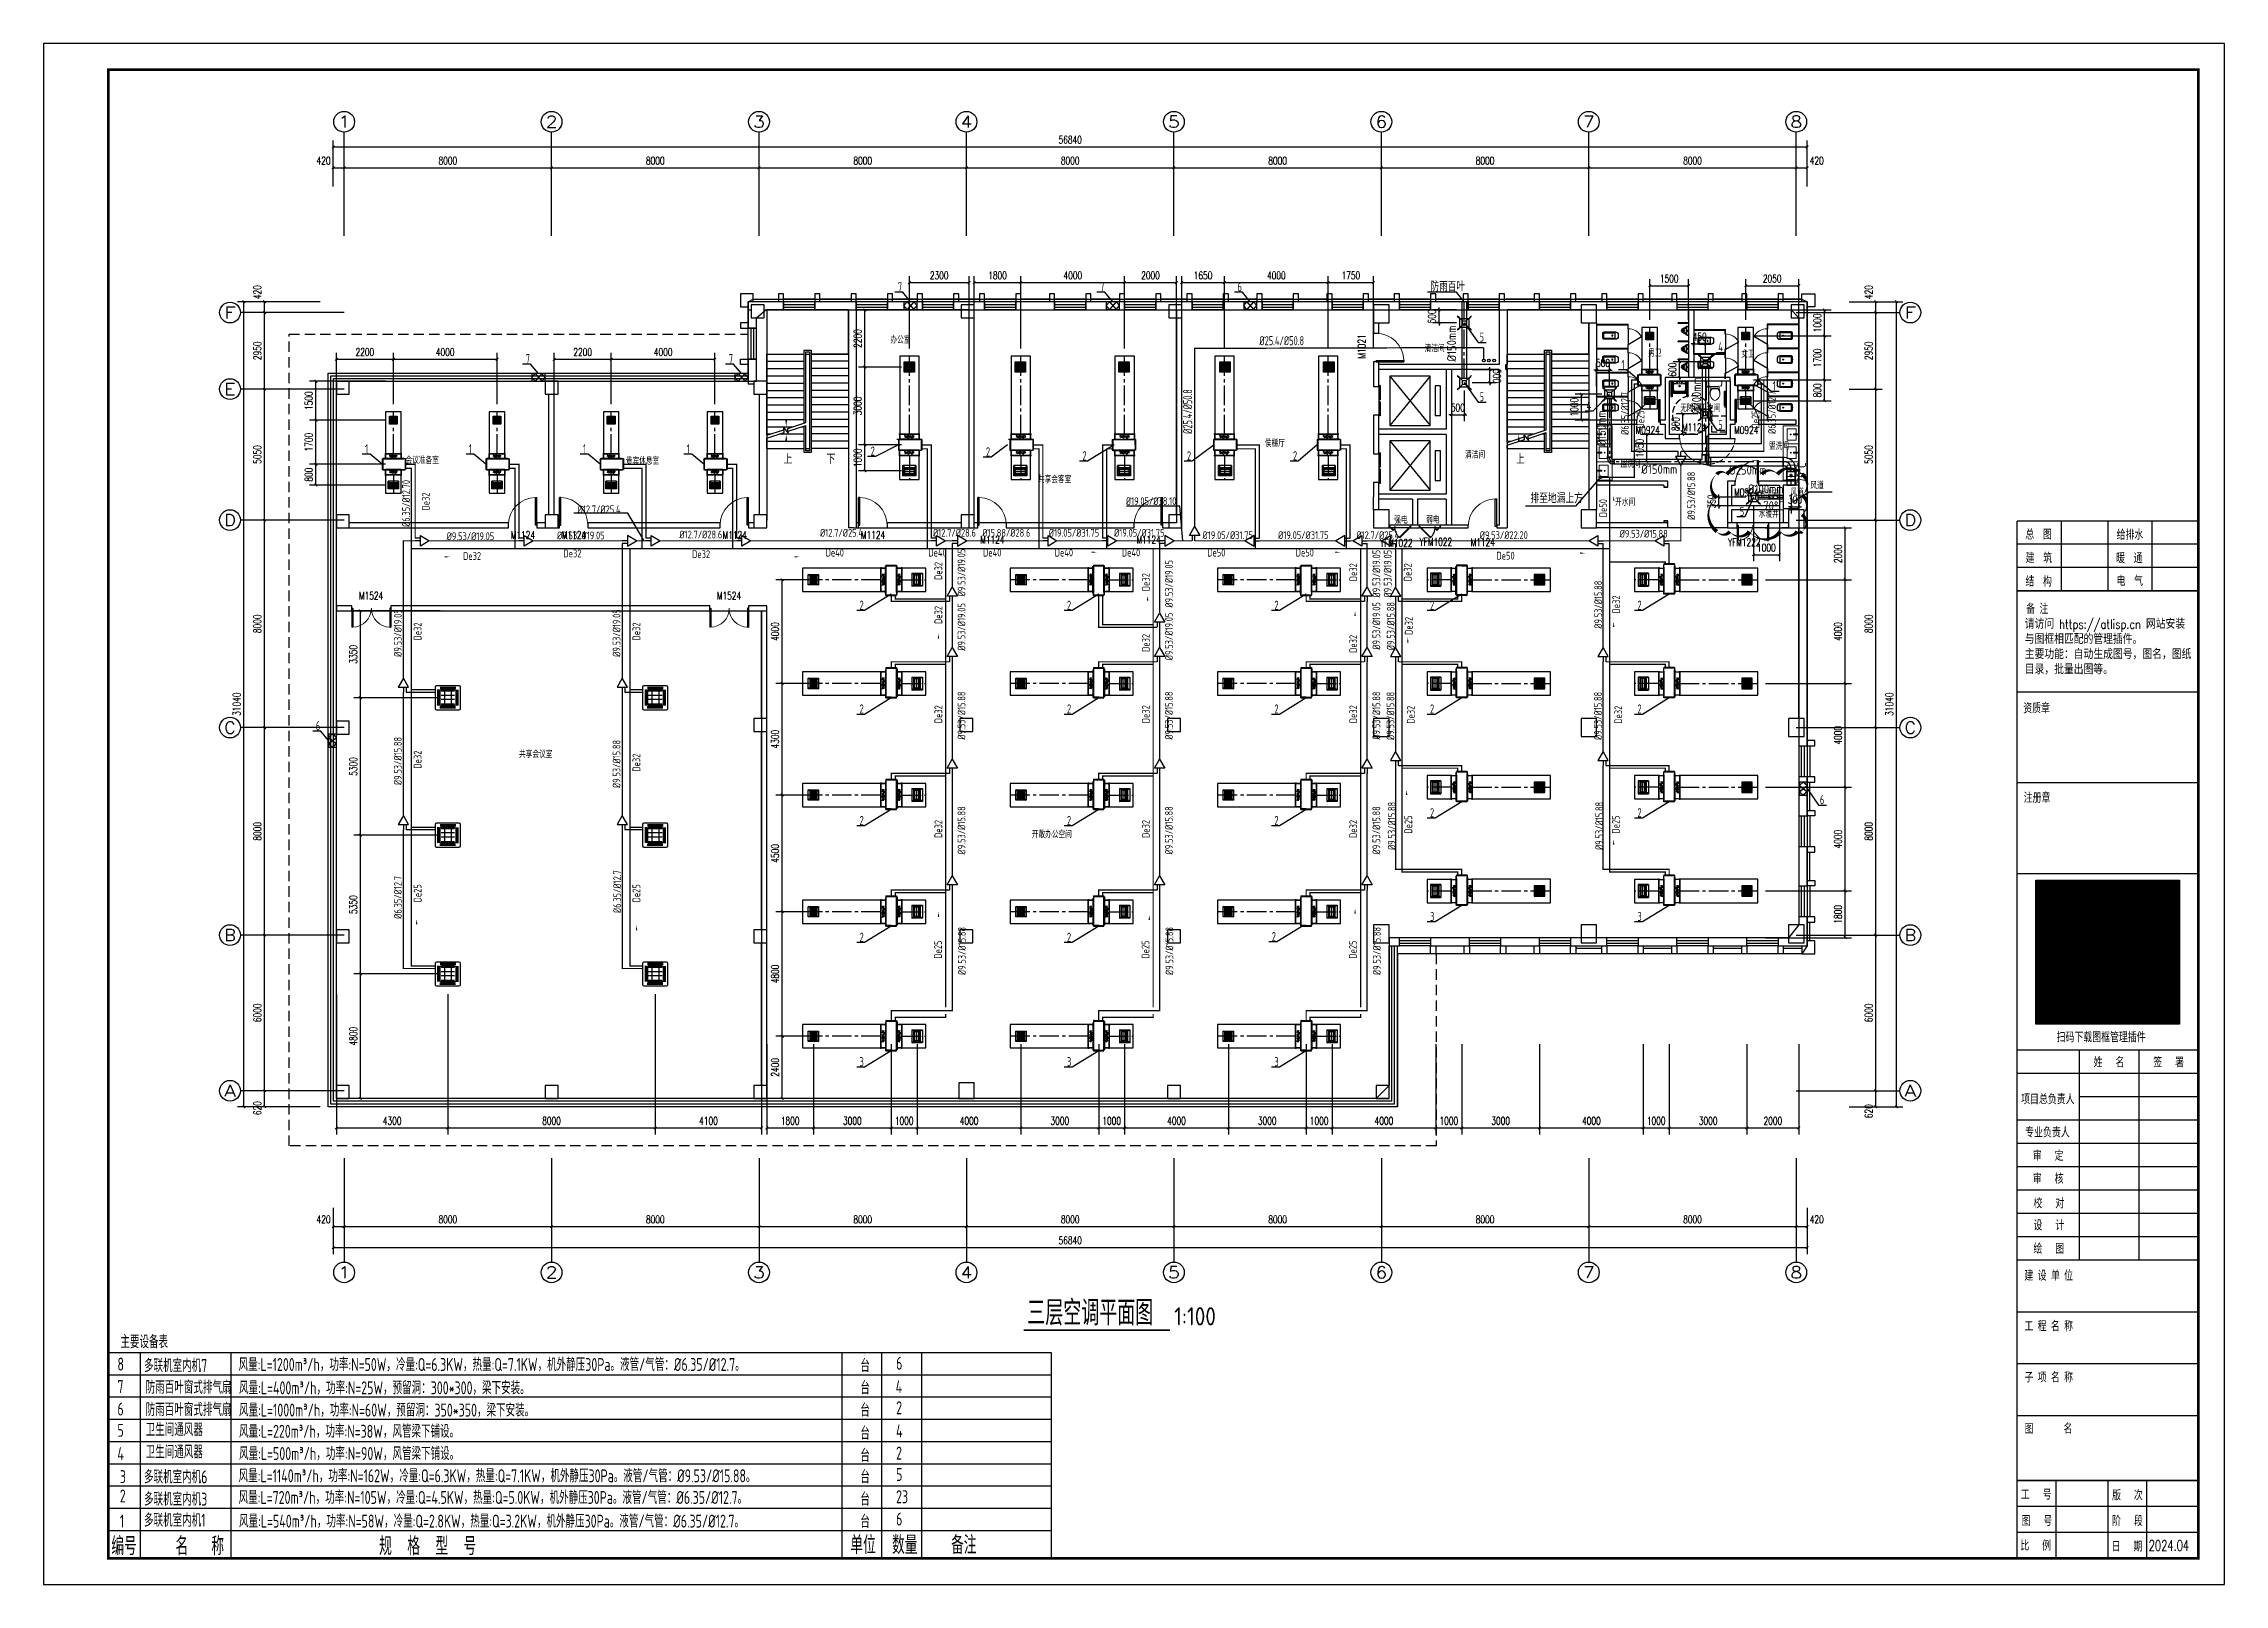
# Model space of a CAD drawing. Extents: x 1738143 to 1822243, y -608375 to -303375.
# Drawn here: x 1738143 to 1822243, y -485575 to -426175 of the extents above; entities that cross this region are included whole.
import ezdxf
from ezdxf.enums import TextEntityAlignment as Align

# ---------------------------------------------------------------- set-up
doc = ezdxf.new("R2018")
doc.units = 0
doc.header["$LTSCALE"] = 1000
doc.header["$MEASUREMENT"] = 0
for name, pattern in [('_DASH', [0.6, 0.4, -0.2]), ('CENTER2', [1.125, 0.75, -0.125, 0.125, -0.125]), ('DASH', [0.35, 0.25, -0.1])]:
    doc.linetypes.add(name, pattern=pattern)
for name, color, linetype, lineweight in [('A-FLOR-IDEN', 7, 'Continuous', 20), ('A-LVTRY', 145, 'Continuous', 20), ('洁具', 144, 'Continuous', 9)]:
    doc.layers.add(name, color=color, linetype=linetype, lineweight=lineweight)
for name, color, linetype in [('AXIS', 3, 'Continuous'), ('AXIS_TEXT', 7, 'Continuous'), ('C-sheet(通用-图框)', 7, 'Continuous'), ('COLUMN', 9, 'Continuous'), ('CURTWALL', 4, 'Continuous'), ('DIM-空冷凝水', 3, 'Continuous'), ('DIM_SYMB', 3, 'Continuous'), ('DUCT-排风中心线', 5, 'CENTER2'), ('DUCT-排风标注', 3, 'Continuous'), ('DUCT-排风法兰', 2, 'Continuous'), ('DUCT-排风管', 31, 'Continuous'), ('DUCT-排风管端线', 2, 'Continuous'), ('DUCT-排风阀门', 7, 'Continuous'), ('DUCT-排风风口', 7, 'Continuous'), ('DUCT-送风中心线', 5, 'CENTER2'), ('DUCT-送风标注', 3, 'Continuous'), ('DUCT-送风法兰', 2, 'Continuous'), ('DUCT-送风管', 4, 'Continuous'), ('DUCT-送风管端线', 2, 'Continuous'), ('DUCT-送风阀门', 7, 'Continuous'), ('EVTR', 2, 'Continuous'), ('LATRINE', 6, 'Continuous'), ('LVTRY', 6, 'Continuous'), ('PIPE-空冷凝水', 150, 'CENTER2'), ('PUB_DIM', 3, 'Continuous'), ('PUB_TEXT', 7, 'Continuous'), ('STAIR', 2, 'Continuous'), ('TH_DIM', 3, 'Continuous'), ('TH_TEXT', 7, 'Continuous'), ('TK', 4, 'Continuous'), ('VPIPE-空冷凝水', 150, 'CENTER2'), ('VRV-EQUIP', 7, 'Continuous'), ('VRV-PIPE', 1, 'Continuous'), ('VRV-VPIPE', 1, 'Continuous'), ('VRV-配件', 1, 'Continuous'), ('WALL', 9, 'Continuous'), ('WINDOW', 4, 'Continuous'), ('WINDOW_TEXT', 7, 'Continuous'), ('采暖', 7, 'Continuous')]:
    doc.layers.add(name, color=color, linetype=linetype)
doc.layers.add('DIM_MODI', color=6, linetype='Continuous', plot=False)
doc.styles.add('_TCH_AXIS', font='COMPLEX', dxfattribs={"bigfont": 'GBCBIG'})
doc.styles.add('_TCH_DIM', font='SIMPLEX', dxfattribs={"bigfont": 'GBCBIG'})
doc.styles.add('_TCH_DIM_T3', font='SIMPLEX', dxfattribs={"width": 0.705882, "bigfont": 'GBCBIG'})
doc.styles.add('_TCH_WINDOW', font='SIMPLEX', dxfattribs={"height": 3.5, "bigfont": 'GBCBIG'})
doc.styles.add('_THVAC_SERIAL', font='COMPLEX', dxfattribs={"width": 0.8, "height": 3.5, "bigfont": 'HZTXT'})
doc.styles.add('COMPLEX', font='COMPLEX')
doc.styles.add('HZTXT1', font='romans.shx', dxfattribs={"width": 0.7, "bigfont": 'GBHZFS.SHX'})
doc.styles.add('ROS', font='simhei.ttf', dxfattribs={"width": 0.7})
doc.styles.get("Standard").update_dxf_attribs({"font": 'gbenor.shx', "bigfont": 'gbcbig.shx'})
doc.styles.add('TSSD_Dimension', font='tssdeng.shx', dxfattribs={"width": 0.7, "bigfont": 'hztxt.shx'})
doc.styles.add('TSSD_Rein', font='Tssdeng.shx', dxfattribs={"width": 0.7, "bigfont": 'hztxt.shx'})
doc.styles.add('黑体', font='simhei.ttf')
doc.dimstyles.new('_TCH_ARCH&&100', dxfattribs={"dimtxt": 297.5, "dimasz": 100, "dimexe": 250, "dimexo": 300, "dimgap": 126.25, "dimtad": 1, "dimdec": 0, "dimzin": 0, "dimdsep": 46, "dimtxsty": '_TCH_DIM_T3', "dimblk": 'ARCHTICK', "dimcen": 0.09, "dimclrt": 7, "dimazin": 2, "dimtfac": 1, "dimtdec": 0, "dimtix": 1, "dimtmove": 2, "dimatfit": 3, "dimfxl": 30, "dimtolj": 1, "dimtzin": 0, "dimarcsym": 0})

msp = doc.modelspace()

# ---------------------------------------------------------------- texts
at = {"layer": 'DUCT-排风标注'}
for s, p in [('%%C150mm', (1792617.7, -438433.3, 2500)), ('%%C200mm', (1802061.7, -440465.3)), ('%%C150mm', (1798389.3, -441703.2, 375))]:
    msp.add_text(s, height=350, rotation=90, dxfattribs=at).set_placement(p)
for s, p in [('%%C150mm', (1799756.8, -442760.7, 375)), ('%%C100mm', (1803869.3, -443516.4, 2875))]:
    msp.add_text(s, height=350, dxfattribs=at).set_placement(p)
at = {"layer": 'DUCT-排风阀门'}
msp.add_text('70%%dC', height=350, dxfattribs=at).set_placement((1804458.7, -444168.3, 2875))
at = {"layer": 'DUCT-送风标注'}
for s, height, p in [('%%C250mm', 350, (1803137.2, -442790.9, -2875)), ('排至地漏上方', 337.59, (1795481.9, -443888, 2875))]:
    msp.add_text(s, height=height, dxfattribs=at).set_placement(p)
at = {"layer": 'DUCT-送风阀门'}
msp.add_text('70%%dC', height=350, rotation=90, dxfattribs=at).set_placement((1806106.6, -443120.6, 2875))
at = {"layer": 'PUB_TEXT'}
for s, height, p in [('三层空调平面图', 964.54, (1776076.3, -475590.6)), ('1:100', 700, (1781744, -475590.6))]:
    msp.add_text(s, height=height, dxfattribs=at).set_placement(p)
at = {"layer": 'PUB_TEXT', "style": 'TSSD_Rein', "width": 0.7}
msp.add_text('主要设备表', height=500, dxfattribs=at).set_placement((1741104.7, -476473.1))
at = {"layer": 'TH_TEXT', "style": 'TSSD_Rein', "width": 0.7}
for s, p in [('7', (1771085.6, -435724.9, 600.2)), ('7', (1778885.6, -435724.9, 600.2)), ('6', (1784185.6, -435724.9, 600.2)), ('防雨百叶', (1791629.6, -435724.9, 3475.2)), ('5', (1793521.4, -437665.2, 3200.2)), ('7', (1756735.6, -438494.9, 600.2)), ('7', (1764565.6, -438494.9, 600.2)), ('4', (1802725, -438044.4, 600.2)), ('1', (1798994.2, -438720.7, 600.2)), ('5', (1793521.4, -439965.3, 600.2)), ('1', (1804826.4, -439544.9, -1899.8)), ('4', (1797647.5, -440293.6, 600.2)), ('5', (1802725, -441043.6, 600.2)), ('1', (1750543.2, -441970.7, 600.2)), ('1', (1754543.2, -441970.7, 600.2)), ('1', (1758943.2, -441970.7, 600.2)), ('1', (1762943.2, -441970.7, 600.2)), ('2', (1770037.7, -442057.3, 600.2)), ('2', (1774483.9, -442089.3, -1899.8)), ('2', (1778204.7, -442241, -1899.8)), ('2', (1782235.9, -442240.3, -1899.8)), ('2', (1786325.5, -442240.3, -1899.8)), ('5', (1803553.4, -444384.6, 3200.2)), ('2', (1769608.7, -447999.5, -1899.8)), ('2', (1777609.5, -447999.5, -1899.8)), ('2', (1785609.5, -447999.5, -1899.8)), ('2', (1791609.1, -447999.5, -1899.8)), ('2', (1799609.1, -447999.5, -1899.8)), ('6', (1748639.9, -452649.2, 600.2)), ('2', (1769608.7, -451999.5, -1899.8)), ('2', (1777608.7, -451999.5, -1899.8)), ('2', (1785608.7, -451999.5, -1899.8)), ('2', (1791609.1, -451999.5, -1899.8)), ('2', (1799609.1, -451999.5, -1899.8)), ('2', (1791609.1, -455999.5, -1899.8)), ('2', (1799609.1, -455999.5, -1899.8)), ('6', (1806644.6, -455497.9, 600.2)), ('2', (1769608.7, -456299.5, -1899.8)), ('2', (1777608.7, -456299.5, -1899.8)), ('2', (1785608.7, -456299.5, -1899.8)), ('3', (1791609.1, -459999.5, -1899.8)), ('3', (1799608.3, -459999.5, -1899.8)), ('2', (1769608.7, -460799.5, -1899.8)), ('2', (1777608.7, -460799.5, -1899.8)), ('2', (1785507.1, -460773.5, -1899.8)), ('3', (1769608.7, -465599.5, -1899.8)), ('3', (1777608.7, -465599.5, -1899.8)), ('3', (1785608.7, -465599.5, -1899.8))]:
    msp.add_text(s, height=350, dxfattribs=at).set_placement(p)
at = {"layer": '采暖', "style": 'TSSD_Dimension', "width": 0.7}
for s, height, p in [('8', 500, (1740989.6, -477333.2)), ('台', 500, (1769640.7, -477392.8)), ('6', 500, (1771018.2, -477299.5)), ('7', 500, (1740989.6, -478201.7)), ('台', 500, (1769640.7, -478250.8)), ('4', 500, (1771001.6, -478202.3)), ('2', 500, (1771020.8, -479015.5)), ('6', 500, (1740989.6, -479064.6)), ('台', 500, (1769640.7, -479108.8)), ('5', 500, (1740989.6, -479885.9)), ('台', 500, (1769640.7, -479999.1)), ('4', 500, (1771018.2, -479905.8)), ('4', 500, (1740989.6, -480782.9)), ('台', 500, (1769640.7, -480856.1)), ('2', 500, (1771018.2, -480762.9)), ('3', 500, (1741082.7, -481671.9)), ('台', 500, (1769640.7, -481682.8)), ('5', 500, (1771018.2, -481589.5)), ('2', 500, (1741082.7, -482417.6)), ('台', 500, (1769640.7, -482540.8)), ('23', 500, (1771018.2, -482447.5)), ('1', 500, (1741082.7, -483384.2)), ('台', 500, (1769640.7, -483398.8)), ('6', 500, (1771018.2, -483305.5)), ('编号', 700, (1740755.5, -484450.2)), ('名   称', 700, (1743228.9, -484450.2)), ('规  格  型  号', 700, (1751082.2, -484450.2)), ('单位', 700, (1769253.5, -484406.1)), ('数量', 700, (1770861.4, -484406.1)), ('备注', 700, (1773140.3, -484406.1))]:
    msp.add_text(s, height=height, dxfattribs=at).set_placement(p)
at = {"layer": '采暖', "width": 28472.73, "line_spacing_factor": 0.96}
for s, insert, char_height, attachment_point, style in [('{\\Ftssdeng,tssdchn|c134;%%C25.4/%%C50.8}', (1785028.9, -437802.7), 350, 7, 'TSSD_Dimension'), ('{\\Ftssdeng,tssdchn|c134;%%C12.7/%%C25.4}', (1758737.9, -444278.2, 7500), 300, 7, 'TSSD_Rein'), ('{\\Ftssdeng,tssdchn|c134;%%C19.05/%%C38.10}', (1779880.1, -443962.1, 7500), 300, 7, 'TSSD_Rein'), ('{\\Ftssdeng,tssdchn|c134;%%C12.7/%%C25.4}', (1768086, -445184.8, 7500), 300, 7, 'TSSD_Rein'), ('{\\Ftssdeng,tssdchn|c134;%%C12.7/%%C28.6}', (1772440.8, -445184.8, 10000), 300, 7, 'TSSD_Rein'), ('{\\Ftssdeng,tssdchn|c134;%%C15.88/%%C28.6}', (1774343.4, -445184.8, 10000), 300, 7, 'TSSD_Rein'), ('{\\Ftssdeng,tssdchn|c134;%%C19.05/%%C31.75}', (1776907.3, -445184.8, 10000), 300, 7, 'TSSD_Rein'), ('{\\Ftssdeng,tssdchn|c134;%%C19.05/%%C31.75}', (1779424.7, -445184.8, 10000), 300, 7, 'TSSD_Rein'), ('{\\Ftssdeng,tssdchn|c134;%%C9.53/%%C19.05}', (1753685.9, -445314.6, 5000), 300, 7, 'TSSD_Rein'), ('{\\Ftssdeng,tssdchn|c134;%%C9.53/%%C19.05}', (1757942.7, -445284.3, 7500), 300, 7, 'TSSD_Rein'), ('{\\Ftssdeng,tssdchn|c134;De32}', (1758188.6, -445978.8, 7500), 300, 7, 'TSSD_Rein'), ('{\\Ftssdeng,tssdchn|c134;%%C12.7/%%C28.6}', (1762661.1, -445249.6, 7500), 300, 7, 'TSSD_Rein'), ('{\\Ftssdeng,tssdchn|c134;De32}', (1763151.6, -446008.1, 7500), 300, 7, 'TSSD_Rein'), ('{\\Ftssdeng,tssdchn|c134;De40}', (1768300.7, -445947.6, 7500), 300, 7, 'TSSD_Rein'), ('{\\Ftssdeng,tssdchn|c134;De40}', (1772263.1, -445947.6, 10000), 300, 7, 'TSSD_Rein'), ('{\\Ftssdeng,tssdchn|c134;De40}', (1774373.5, -445947.6, 10000), 300, 7, 'TSSD_Rein'), ('{\\Ftssdeng,tssdchn|c134;De40}', (1777137, -445947.6, 10000), 300, 7, 'TSSD_Rein'), ('{\\Ftssdeng,tssdchn|c134;De40}', (1779725.9, -445947.6, 10000), 300, 7, 'TSSD_Rein'), ('{\\Ftssdeng,tssdchn|c134;%%C19.05/%%C31.75}', (1782837.8, -445273.4, 5000), 300, 7, 'TSSD_Rein'), ('{\\Ftssdeng,tssdchn|c134;De50}', (1783017.6, -445947.6, 10000), 300, 7, 'TSSD_Rein'), ('{\\Ftssdeng,tssdchn|c134;%%C19.05/%%C31.75}', (1785751.4, -445273.4, 5000), 300, 7, 'TSSD_Rein'), ('{\\Ftssdeng,tssdchn|c134;De50}', (1786429.7, -445947.6, 10000), 300, 7, 'TSSD_Rein'), ('{\\Ftssdeng,tssdchn|c134;%%C12.7/%%C25.4}', (1788767.1, -445273.4, 5000), 300, 7, 'TSSD_Rein'), ('{\\Ftssdeng,tssdchn|c134;%%C9.53/%%C22.20}', (1793525.4, -445273.4, 5000), 300, 7, 'TSSD_Rein'), ('{\\Ftssdeng,tssdchn|c134;%%C9.53/%%C15.88}', (1798922.1, -445219.8, 5000), 300, 7, 'TSSD_Rein'), ('{\\Ftssdeng,tssdchn|c134;De32}', (1754319.3, -446077.4, 5000), 300, 7, 'TSSD_Rein'), ('{\\Ftssdeng,tssdchn|c134;De50}', (1794171, -446066.6, 10000), 300, 7, 'TSSD_Rein'), ('多联机室内机7', (1742014.9, -476892), 500, 1, 'TSSD_Dimension'), ('风量:L=1200m{\\fISOCPEUR|b0|i0|c0|p34;³\\Ftssdeng,tssdchn|c134;/h，功率:N=50W，冷量:Q=6.3KW，热量:Q=7.1KW，机外静压30Pa。液管/气管：%%C6.35/%%C12.7。}', (1745662.8, -476848.7), 500, 1, 'TSSD_Dimension'), ('防雨百叶窗式排气扇', (1742079.4, -477726.7), 500, 1, 'TSSD_Dimension'), ('风量:L=400m{\\fISOCPEUR|b0|i0|c0|p34;³}/h，功率:N=25W，预留洞：300*300，梁下安装。', (1745678.1, -477747.4), 500, 1, 'TSSD_Dimension'), ('{\\W0.7;\\P卫生间通风器}', (1742079.4, -478559.3), 500, 1, 'TSSD_Dimension'), ('防雨百叶窗式排气扇', (1742079.4, -478584.7), 500, 1, 'TSSD_Dimension'), ('风量:L=1000m{\\fISOCPEUR|b0|i0|c0|p34;³}/h，功率:N=60W，预留洞：350*350，梁下安装。', (1745678.1, -478605.4), 500, 1, 'TSSD_Dimension'), ('风量:L=220m{\\fISOCPEUR|b0|i0|c0|p34;³}/h，功率:N=38W，风管梁下铺设。   ', (1745678.1, -479422.7), 500, 1, 'TSSD_Dimension'), ('{\\W0.7;\\P卫生间通风器}', (1742079.4, -479417.3), 500, 1, 'TSSD_Dimension'), ('风量:L=500m{\\fISOCPEUR|b0|i0|c0|p34;³}/h，功率:N=90W，风管梁下铺设。   ', (1745678.1, -480280.7), 500, 1, 'TSSD_Dimension'), ('多联机室内机6', (1742014.9, -481182), 500, 1, 'TSSD_Dimension'), ('风量:L=1140m{\\fISOCPEUR|b0|i0|c0|p34;³\\Ftssdeng,tssdchn|c134;/h，功率:N=162W，冷量:Q=6.3KW，热量:Q=7.1KW，机外静压30Pa。液管/气管：%%C9.53/%%C15.88。}', (1745662.8, -481138.7), 500, 1, 'TSSD_Dimension'), ('多联机室内机3', (1742014.9, -482040), 500, 1, 'TSSD_Dimension'), ('风量:L=720m{\\fISOCPEUR|b0|i0|c0|p34;³\\Ftssdeng,tssdchn|c134;/h，功率:N=105W，冷量:Q=4.5KW，热量:Q=5.0KW，机外静压30Pa。液管/气管：%%C6.35/%%C12.7。}', (1745662.8, -481974.3), 500, 1, 'TSSD_Dimension'), ('多联机室内机1', (1742014.9, -483355.9), 500, 7, 'TSSD_Dimension'), ('风量:L=540m{\\fISOCPEUR|b0|i0|c0|p34;³\\Ftssdeng,tssdchn|c134;/h，功率:N=58W，冷量:Q=2.8KW，热量:Q=3.2KW，机外静压30Pa。液管/气管：%%C6.35/%%C12.7。}', (1745678.1, -483402.6), 500, 7, 'TSSD_Dimension')]:
    msp.add_mtext(s, dxfattribs=dict(at, insert=insert, char_height=char_height, attachment_point=attachment_point, style=style))
at = {"layer": '采暖', "width": 28472.73, "attachment_point": 7, "rotation": 90, "line_spacing_factor": 0.96}
for s, insert, char_height, style in [('{\\Ftssdeng,tssdchn|c134;%%C25.4/%%C50.8}', (1782436.5, -441219.8), 350, 'TSSD_Dimension'), ('{\\Ftssdeng,tssdchn|c134;%%C6.35/%%C12.7}', (1804944.7, -441222.8, 2500), 300, 'TSSD_Rein'), ('{\\Ftssdeng,tssdchn|c134;%%C6.35/%%C12.7}', (1799273.7, -441260.2), 300, 'TSSD_Rein'), ('{\\Ftssdeng,tssdchn|c134;De25}', (1799873.6, -441013.7, 2500), 300, 'TSSD_Rein'), ('{\\Ftssdeng,tssdchn|c134;De25}', (1804306.7, -441013.7, 2500), 300, 'TSSD_Rein'), ('{\\Ftssdeng,tssdchn|c134;%%C9.53/%%C15.88}', (1801834.6, -444535.9), 300, 'TSSD_Rein'), ('{\\Ftssdeng,tssdchn|c134;%%C6.35/%%C12.70}', (1752268.7, -444808.7, 5000), 300, 'TSSD_Rein'), ('{\\Ftssdeng,tssdchn|c134;De32}', (1753031.5, -444175.4, 5000), 300, 'TSSD_Rein'), ('{\\Ftssdeng,tssdchn|c134;De50}', (1798434.4, -444433.3, 10000), 300, 'TSSD_Rein'), ('{\\Ftssdeng,tssdchn|c134;De32}', (1772797.8, -446851.9, 5000), 300, 'TSSD_Rein'), ('{\\Ftssdeng,tssdchn|c134;%%C9.53/%%C19.05}', (1773689.6, -447485.3, 5000), 300, 'TSSD_Rein'), ('{\\Ftssdeng,tssdchn|c134;%%C9.53/%%C19.05}', (1781690.3, -447917.5, 5000), 300, 'TSSD_Rein'), ('{\\Ftssdeng,tssdchn|c134;De32}', (1788797.1, -446901.6, 5000), 300, 'TSSD_Rein'), ('{\\Ftssdeng,tssdchn|c134;%%C9.53/%%C19.05}', (1789689, -447528.1, 5000), 300, 'TSSD_Rein'), ('{\\Ftssdeng,tssdchn|c134;%%C9.53/%%C19.05}', (1790125.8, -447528.1, 5000), 300, 'TSSD_Rein'), ('{\\Ftssdeng,tssdchn|c134;De32}', (1790898, -446901.6, 5000), 300, 'TSSD_Rein'), ('{\\Ftssdeng,tssdchn|c134;De32}', (1780798.5, -447284.2, 5000), 300, 'TSSD_Rein'), ('{\\Ftssdeng,tssdchn|c134;%%C9.53/%%C15.88}', (1798243.9, -448734.9, 5000), 300, 'TSSD_Rein'), ('{\\Ftssdeng,tssdchn|c134;De32}', (1772797.8, -448549.3, 5000), 300, 'TSSD_Rein'), ('{\\Ftssdeng,tssdchn|c134;%%C9.53/%%C19.05}', (1773689.6, -449580, 5000), 300, 'TSSD_Rein'), ('{\\Ftssdeng,tssdchn|c134;%%C9.53/%%C19.05}', (1789689, -449544.1, 5000), 300, 'TSSD_Rein'), ('{\\Ftssdeng,tssdchn|c134;%%C9.53/%%C15.88}', (1790243.1, -449559, 5000), 300, 'TSSD_Rein'), ('{\\Ftssdeng,tssdchn|c134;De32}', (1798938.1, -448145.4, 5000), 300, 'TSSD_Rein'), ('{\\Ftssdeng,tssdchn|c134;%%C9.53/%%C19.05}', (1751953.3, -449817.3, 5000), 300, 'TSSD_Rein'), ('{\\Ftssdeng,tssdchn|c134;De32}', (1752716.1, -449183.9, 5000), 300, 'TSSD_Rein'), ('{\\Ftssdeng,tssdchn|c134;%%C9.53/%%C19.05}', (1760388.9, -449817.3, 5000), 300, 'TSSD_Rein'), ('{\\Ftssdeng,tssdchn|c134;De32}', (1761151.7, -449183.9, 5000), 300, 'TSSD_Rein'), ('{\\Ftssdeng,tssdchn|c134;De32}', (1780798.5, -449626.2, 5000), 300, 'TSSD_Rein'), ('{\\Ftssdeng,tssdchn|c134;%%C9.53/%%C19.05}', (1781690.3, -449947.2, 5000), 300, 'TSSD_Rein'), ('{\\Ftssdeng,tssdchn|c134;De32}', (1788797.1, -449663.5, 5000), 300, 'TSSD_Rein'), ('{\\Ftssdeng,tssdchn|c134;De32}', (1790937.3, -448969.6, 5000), 300, 'TSSD_Rein'), ('{\\Ftssdeng,tssdchn|c134;%%C9.53/%%C15.88}', (1773689.6, -453008.4, 5000), 300, 'TSSD_Rein'), ('{\\Ftssdeng,tssdchn|c134;%%C9.53/%%C15.88}', (1781690.3, -453008.4, 5000), 300, 'TSSD_Rein'), ('{\\Ftssdeng,tssdchn|c134;%%C9.53/%%C15.88}', (1789689, -453008.4, 5000), 300, 'TSSD_Rein'), ('{\\Ftssdeng,tssdchn|c134;%%C9.53/%%C15.88}', (1790233.6, -453020.6, 5000), 300, 'TSSD_Rein'), ('{\\Ftssdeng,tssdchn|c134;%%C9.53/%%C15.88}', (1798234.4, -453020.6, 5000), 300, 'TSSD_Rein'), ('{\\Ftssdeng,tssdchn|c134;De32}', (1772797.8, -452375.1, 5000), 300, 'TSSD_Rein'), ('{\\Ftssdeng,tssdchn|c134;De32}', (1780798.5, -452375.1, 5000), 300, 'TSSD_Rein'), ('{\\Ftssdeng,tssdchn|c134;De32}', (1788797.1, -452375.1, 5000), 300, 'TSSD_Rein'), ('{\\Ftssdeng,tssdchn|c134;De32}', (1791016.8, -452396.3, 5000), 300, 'TSSD_Rein'), ('{\\Ftssdeng,tssdchn|c134;De32}', (1799017.6, -452396.3, 5000), 300, 'TSSD_Rein'), ('{\\Ftssdeng,tssdchn|c134;%%C9.53/%%C15.88}', (1751953.3, -454760.4, 5000), 300, 'TSSD_Rein'), ('{\\Ftssdeng,tssdchn|c134;De32}', (1752716.1, -454127.1, 5000), 300, 'TSSD_Rein'), ('{\\Ftssdeng,tssdchn|c134;%%C9.53/%%C15.88}', (1760388.9, -454875.6, 5000), 300, 'TSSD_Rein'), ('{\\Ftssdeng,tssdchn|c134;De32}', (1761151.7, -454242.3, 5000), 300, 'TSSD_Rein'), ('{\\Ftssdeng,tssdchn|c134;%%C9.53/%%C15.88}', (1790282.1, -457262.2, 2500), 300, 'TSSD_Rein'), ('{\\Ftssdeng,tssdchn|c134;%%C9.53/%%C15.88}', (1798282.9, -457262.2, 2500), 300, 'TSSD_Rein'), ('{\\Ftssdeng,tssdchn|c134;De32}', (1772797.8, -456799.4, 5000), 300, 'TSSD_Rein'), ('{\\Ftssdeng,tssdchn|c134;%%C9.53/%%C15.88}', (1773689.6, -457432.8, 5000), 300, 'TSSD_Rein'), ('{\\Ftssdeng,tssdchn|c134;De32}', (1780798.5, -456799.4, 5000), 300, 'TSSD_Rein'), ('{\\Ftssdeng,tssdchn|c134;%%C9.53/%%C15.88}', (1781690.3, -457432.8, 5000), 300, 'TSSD_Rein'), ('{\\Ftssdeng,tssdchn|c134;De32}', (1788797.1, -456799.4, 5000), 300, 'TSSD_Rein'), ('{\\Ftssdeng,tssdchn|c134;%%C9.53/%%C15.88}', (1789689, -457432.8, 5000), 300, 'TSSD_Rein'), ('{\\Ftssdeng,tssdchn|c134;De25}', (1790921.1, -456628.8, 2500), 300, 'TSSD_Rein'), ('{\\Ftssdeng,tssdchn|c134;De25}', (1798921.9, -456628.8, 2500), 300, 'TSSD_Rein'), ('{\\Ftssdeng,tssdchn|c134;%%C6.35/%%C12.7}', (1760410.6, -459694.4, 5000), 300, 'TSSD_Rein'), ('{\\Ftssdeng,tssdchn|c134;%%C6.35/%%C12.7}', (1751953.3, -459916.7, 5000), 300, 'TSSD_Rein'), ('{\\Ftssdeng,tssdchn|c134;De25}', (1752716.1, -459283.4, 5000), 300, 'TSSD_Rein'), ('{\\Ftssdeng,tssdchn|c134;De25}', (1761151.7, -459283.4, 5000), 300, 'TSSD_Rein'), ('{\\Ftssdeng,tssdchn|c134;%%C9.53/%%C15.88}', (1773707.4, -462085.5, 5000), 300, 'TSSD_Rein'), ('{\\Ftssdeng,tssdchn|c134;%%C9.53/%%C15.88}', (1781708.2, -462085.5, 5000), 300, 'TSSD_Rein'), ('{\\Ftssdeng,tssdchn|c134;%%C9.53/%%C15.88}', (1789706.8, -462085.5, 5000), 300, 'TSSD_Rein'), ('{\\Ftssdeng,tssdchn|c134;De25}', (1772783.1, -461452.2, 5000), 300, 'TSSD_Rein'), ('{\\Ftssdeng,tssdchn|c134;De25}', (1780783.9, -461452.2, 5000), 300, 'TSSD_Rein'), ('{\\Ftssdeng,tssdchn|c134;De25}', (1788782.5, -461452.2, 5000), 300, 'TSSD_Rein')]:
    msp.add_mtext(s, dxfattribs=dict(at, insert=insert, char_height=char_height, style=style))

# ---------------------------------------------------------------- blocks, each defined once
blk = doc.blocks.new('$lvtry$00000200')
at = {"color": 0}
for p, q in [((-110, -40), (-110, -470)), ((100, -30), (-100, -30)), ((110, -470), (110, -40))]:
    blk.add_line(p, q, dxfattribs=at)
blk.add_lwpolyline([(100, 0), (-100, 0, 0.414214), (-140, -40), (-140, -480, 0.414214), (-30, -590), (30, -590, 0.414214), (140, -480), (140, -40, 0.414214)], format="xyb", close=True, dxfattribs=at)
blk.add_lwpolyline([(140, -470), (-140, -470)], dxfattribs=at)
blk.add_circle((0, -359), 20, dxfattribs=at)
for centre, start, end in [((-100, -40), 90, 180), ((100, -40), 0, 90)]:
    blk.add_arc(centre, 10, start, end, dxfattribs=at)
for p in [(0, 0), (0, -359)]:
    blk.add_point(p, dxfattribs=at)
blk = doc.blocks.new('$lvtry$00000107')
for p, q in [((-170, 0), (170, 0)), ((-170, -61), (-170, 0)), ((170, -61), (170, 0)), ((-162, -88), (-69, -231)), ((-124, -91), (-43, -216)), ((-116, -76), (116, -76)), ((43, -216), (124, -91)), ((69, -231), (162, -88))]:
    blk.add_line(p, q)
for centre, radius in [((0, -177), 20), ((0, -38), 17.7)]:
    blk.add_circle(centre, radius)
for centre, radius, start, end in [((-120, -61), 50, 180, 213.0863), ((-116, -86), 10, 90, 213.0863), ((0, -191), 80, 210, 330), ((0, -191), 50, 210, 330), ((116, -86), 10, 326.9137, 90), ((120, -61), 50, 326.9137, 0)]:
    blk.add_arc(centre, radius, start, end)
blk.add_point((0, -38))
blk = doc.blocks.new('52')
at = {"layer": 'A-LVTRY'}
for p, q in [((2025174, -89652), (2025174, -90361)), ((2025207, -90361), (2025207, -89652)), ((2025355, -89937), (2025396, -90178)), ((2025725, -89937), (2025684, -90178)), ((2025897, -89971), (2025897, -89427)), ((2025964, -89954), (2025914, -89954)), ((2025930, -89954), (2025930, -89427)), ((2025964, -89344), (2025974, -89344)), ((2025964, -89397), (2025964, -89344)), ((2025970, -89354), (2025964, -89354)), ((2025970, -89387), (2025964, -89387)), ((2025974, -89397), (2025964, -89397)), ((2025964, -89944), (2025974, -89944)), ((2025964, -89997), (2025964, -89944)), ((2025164, -90361), (2025164, -90371)), ((2025217, -90361), (2025164, -90361)), ((2025217, -90371), (2025217, -90361)), ((2025333, -90174), (2025244, -90189)), ((2025259, -90164), (2025344, -90164)), ((2025352, -90170), (2025339, -90176)), ((2025435, -90084), (2025465, -90084)), ((2025435, -90106), (2025435, -90084)), ((2025465, -90106), (2025435, -90106)), ((2025465, -90084), (2025465, -90106)), ((2025475, -90101), (2025465, -90101)), ((2025475, -90106), (2025475, -90084)), ((2025605, -90106), (2025475, -90106)), ((2025605, -90084), (2025605, -90106)), ((2025605, -90101), (2025615, -90101)), ((2025615, -90084), (2025615, -90106)), ((2025645, -90084), (2025615, -90084)), ((2025615, -90106), (2025645, -90106)), ((2025645, -90106), (2025645, -90084)), ((2025914, -89987), (2025964, -89987)), ((2025974, -89997), (2025964, -89997))]:
    blk.add_line(p, q, dxfattribs=at)
blk.add_circle((2025244, -90164), 25, dxfattribs=at)
for centre, radius, start, end in [((2025190, -89652), 16.5, 0, 180), ((2025634, -89890), 283, 124.20546, 219.76911), ((2025540, -89751), 116, 55.79454, 124.20546), ((2025446, -89890), 283, 320.23089, 55.79454), ((2025970, -89427), 73, 90, 180), ((2025914, -89971), 16.5, 90, 270), ((2025970, -89427), 40, 90, 180), ((2025259, -90159), 4.47, 188.438, 270), ((2025956, -90326), 681, 170.56767, 181.29048), ((2025305, -90341), 30, 181.29048, 270), ((2025314, -90219), 30, 99.39242, 170.56767), ((2025540, -91588), 1417, 80.60758, 99.39242), ((2025334, -90181), 7.2, 44.80926, 99.60707), ((2025349, -90181), 11.1, 71.51587, 152.14384), ((2025344, -90172), 8.66, 13.40924, 90), ((2025440, -90052), 30, 219.76911, 265.55342), ((2025540, -88761), 1325, 265.55342, 274.44658), ((2025641, -90052), 30, 274.44658, 320.23089), ((2025766, -90219), 30, 9.43233, 80.60758), ((2025775, -90341), 30, 270, 358.70952), ((2025124, -90326), 681, 358.70952, 9.43233)]:
    blk.add_arc(centre, radius, start, end, dxfattribs=at)
blk = doc.blocks.new('$plan$00003700')
at = {"layer": '洁具'}
for p, q in [((-279, -123), (-251, -123)), ((-277, -51), (-251, -51)), ((-251, -349), (-251, -26)), ((-251, -26), (251, -26)), ((-221, -381), (-251, -349)), ((-232, -26), (-232, -79)), ((-232, -79), (-154, -79)), ((-191, -100), (-232, -127)), ((-232, -127), (-232, -335)), ((-232, -335), (-191, -381)), ((222, -381), (-221, -381)), ((-191, -100), (189, -100)), ((-149, -84), (-149, -100)), ((148, -84), (148, -100)), ((232, -79), (153, -79)), ((232, -335), (191, -381)), ((192, -101), (232, -127)), ((222, -381), (251, -349)), ((232, -26), (232, -79)), ((232, -127), (232, -335)), ((251, -349), (251, -26)), ((279, -51), (253, -51)), ((281, -123), (253, -123))]:
    blk.add_line(p, q, dxfattribs=at)
blk.add_lwpolyline([(280, -350), (230, -410), (-230, -410), (-280, -350), (-280, 0), (280, 0)], close=True, dxfattribs=at)
for centre, radius in [((-89, -56), 15), ((1, -182), 33.1), ((1, -182), 24.9), ((1, -44), 8), ((91, -54), 15)]:
    blk.add_circle(centre, radius, dxfattribs=at)
for centre, start, end in [((-154, -84), 0, 90), ((153, -84), 90, 180), ((189, -105), 57.24435, 90)]:
    blk.add_arc(centre, 5, start, end, dxfattribs=at)
blk = doc.blocks.new('A$C372F7DB2')
at = {"layer": 'LVTRY'}
for points in [[(-580, -40, -1), (-580, 0), (0, 0), (0, -40)], [(-580, -640, -1), (-580, -600), (0, -600), (0, -640)], [(-470, -39, -1), (-431, -39), (-431, -600, -1), (-470, -600)]]:
    blk.add_lwpolyline(points, format="xyb", close=True, dxfattribs=at)
at = {"layer": 'LVTRY', "rotation": 269.9999999999999}
blk.add_blockref('$plan$00003700', (0, -320, 0), dxfattribs=at)
blk = doc.blocks.new('A$C549865D3')
at = {"layer": 'A-LVTRY'}
blk.add_lwpolyline([(299, 430), (550, 430), (550, 0), (0, 0), (0, 430), (252, 430)], dxfattribs=at)
for points in [[(252, 500), (252, 458), (299, 458), (299, 500)], [(299, 500), (299, 310), (252, 310), (252, 500)]]:
    blk.add_lwpolyline(points, close=True, dxfattribs=at)
blk.add_circle((275, 170), 20, dxfattribs=at)
blk = doc.blocks.new('2313414')
at = {"layer": 'A-LVTRY'}
blk.add_lwpolyline([(1698294, -109163), (1698294, -108463), (1698894, -108463), (1698894, -109163)], close=True, dxfattribs=at)
at = {"layer": 'A-LVTRY', "xscale": -0.8, "yscale": 0.8, "zscale": 0.8, "rotation": 90}
blk.add_blockref('A$C549865D3', (1698741, -108582), dxfattribs=at)
blk = doc.blocks.new('_ArchTick')
at = {"color": 0, "linetype": 'ByBlock', "const_width": 0.4}
blk.add_lwpolyline([(-0.5, -0.5), (0.5, 0.5)], dxfattribs=at)
blk = doc.blocks.new('*D67')
at = {"layer": 'Defpoints', "color": 0, "transparency": 16777216}
for p in [(17435, 27780), (18767, 27780), (17435, 27360)]:
    blk.add_point(p, dxfattribs=at)
at = {"layer": 'PUB_DIM', "color": 0, "lineweight": -2, "transparency": 16777216}
for p, q in [((17735, 27780), (19017, 27780)), ((18767, 27360), (18767, 27780)), ((17735, 27360), (19017, 27360))]:
    blk.add_line(p, q, dxfattribs=at)
at = {"layer": 'PUB_DIM', "color": 0, "lineweight": -2, "transparency": 16777216, "xscale": 100, "yscale": 100, "zscale": 100}
for p, rotation in [((18767, 27780), 90), ((18767, 27360), 270)]:
    blk.add_blockref('_ArchTick', p, dxfattribs=dict(at, rotation=rotation))
at = {"layer": 'PUB_DIM', "color": 7, "transparency": 16777216, "insert": (18492, 28150), "char_height": 297.5, "attachment_point": 5, "rotation": 90, "style": '_TCH_DIM_T3'}
blk.add_mtext('\\A1;420', dxfattribs=at)
blk = doc.blocks.new('*D68')
at = {"layer": 'Defpoints', "color": 0, "transparency": 16777216}
for p in [(17435, 27360), (18767, 27360), (17435, 24410)]:
    blk.add_point(p, dxfattribs=at)
at = {"layer": 'PUB_DIM', "color": 0, "lineweight": -2, "transparency": 16777216}
for p, q in [((17735, 27360), (19017, 27360)), ((18767, 24410), (18767, 27360)), ((17735, 24410), (19017, 24410))]:
    blk.add_line(p, q, dxfattribs=at)
at = {"layer": 'PUB_DIM', "color": 0, "lineweight": -2, "transparency": 16777216, "xscale": 100, "yscale": 100, "zscale": 100}
for p, rotation in [((18767, 27360), 90), ((18767, 24410), 270)]:
    blk.add_blockref('_ArchTick', p, dxfattribs=dict(at, rotation=rotation))
at = {"layer": 'PUB_DIM', "color": 7, "transparency": 16777216, "insert": (18492, 25885), "char_height": 297.5, "attachment_point": 5, "rotation": 90, "style": '_TCH_DIM_T3'}
blk.add_mtext('\\A1;2950', dxfattribs=at)
blk = doc.blocks.new('*D69')
at = {"layer": 'Defpoints', "color": 0, "transparency": 16777216}
for p in [(17435, 24410), (18767, 24410), (17435, 19360)]:
    blk.add_point(p, dxfattribs=at)
at = {"layer": 'PUB_DIM', "color": 0, "lineweight": -2, "transparency": 16777216}
for p, q in [((17735, 24410), (19017, 24410)), ((18767, 19360), (18767, 24410)), ((17735, 19360), (19017, 19360))]:
    blk.add_line(p, q, dxfattribs=at)
at = {"layer": 'PUB_DIM', "color": 0, "lineweight": -2, "transparency": 16777216, "xscale": 100, "yscale": 100, "zscale": 100}
for p, rotation in [((18767, 24410), 90), ((18767, 19360), 270)]:
    blk.add_blockref('_ArchTick', p, dxfattribs=dict(at, rotation=rotation))
at = {"layer": 'PUB_DIM', "color": 7, "transparency": 16777216, "insert": (18492, 21885), "char_height": 297.5, "attachment_point": 5, "rotation": 90, "style": '_TCH_DIM_T3'}
blk.add_mtext('\\A1;5050', dxfattribs=at)
blk = doc.blocks.new('*D70')
at = {"layer": 'Defpoints', "color": 0, "transparency": 16777216}
for p in [(17435, 19360), (18767, 19360), (17435, 11360)]:
    blk.add_point(p, dxfattribs=at)
at = {"layer": 'PUB_DIM', "color": 0, "lineweight": -2, "transparency": 16777216}
for p, q in [((17735, 19360), (19017, 19360)), ((18767, 11360), (18767, 19360)), ((17735, 11360), (19017, 11360))]:
    blk.add_line(p, q, dxfattribs=at)
at = {"layer": 'PUB_DIM', "color": 0, "lineweight": -2, "transparency": 16777216, "xscale": 100, "yscale": 100, "zscale": 100}
for p, rotation in [((18767, 19360), 90), ((18767, 11360), 270)]:
    blk.add_blockref('_ArchTick', p, dxfattribs=dict(at, rotation=rotation))
at = {"layer": 'PUB_DIM', "color": 7, "transparency": 16777216, "insert": (18492, 15360), "char_height": 297.5, "attachment_point": 5, "rotation": 90, "style": '_TCH_DIM_T3'}
blk.add_mtext('\\A1;8000', dxfattribs=at)
blk = doc.blocks.new('*D71')
at = {"layer": 'Defpoints', "color": 0, "transparency": 16777216}
for p in [(17435, 11360), (18767, 11360), (17435, 3360)]:
    blk.add_point(p, dxfattribs=at)
at = {"layer": 'PUB_DIM', "color": 0, "lineweight": -2, "transparency": 16777216}
for p, q in [((17735, 11360), (19017, 11360)), ((18767, 3360), (18767, 11360)), ((17735, 3360), (19017, 3360))]:
    blk.add_line(p, q, dxfattribs=at)
at = {"layer": 'PUB_DIM', "color": 0, "lineweight": -2, "transparency": 16777216, "xscale": 100, "yscale": 100, "zscale": 100}
for p, rotation in [((18767, 11360), 90), ((18767, 3360), 270)]:
    blk.add_blockref('_ArchTick', p, dxfattribs=dict(at, rotation=rotation))
at = {"layer": 'PUB_DIM', "color": 7, "transparency": 16777216, "insert": (18492, 7360), "char_height": 297.5, "attachment_point": 5, "rotation": 90, "style": '_TCH_DIM_T3'}
blk.add_mtext('\\A1;8000', dxfattribs=at)
blk = doc.blocks.new('*D72')
at = {"layer": 'Defpoints', "color": 0, "transparency": 16777216}
for p in [(17435, 3360), (18767, 3360), (17435, -2640)]:
    blk.add_point(p, dxfattribs=at)
at = {"layer": 'PUB_DIM', "color": 0, "lineweight": -2, "transparency": 16777216}
for p, q in [((17735, 3360), (19017, 3360)), ((18767, -2640), (18767, 3360)), ((17735, -2640), (19017, -2640))]:
    blk.add_line(p, q, dxfattribs=at)
at = {"layer": 'PUB_DIM', "color": 0, "lineweight": -2, "transparency": 16777216, "xscale": 100, "yscale": 100, "zscale": 100}
for p, rotation in [((18767, 3360), 90), ((18767, -2640), 270)]:
    blk.add_blockref('_ArchTick', p, dxfattribs=dict(at, rotation=rotation))
at = {"layer": 'PUB_DIM', "color": 7, "transparency": 16777216, "insert": (18492, 360), "char_height": 297.5, "attachment_point": 5, "rotation": 90, "style": '_TCH_DIM_T3'}
blk.add_mtext('\\A1;6000', dxfattribs=at)
blk = doc.blocks.new('*D73')
at = {"layer": 'Defpoints', "color": 0, "transparency": 16777216}
for p in [(17435, -2640), (17435, -3260), (18767, -2640)]:
    blk.add_point(p, dxfattribs=at)
at = {"layer": 'PUB_DIM', "color": 0, "lineweight": -2, "transparency": 16777216}
for p, q in [((17735, -2640), (19017, -2640)), ((17735, -3260), (19017, -3260)), ((18767, -3260), (18767, -2640))]:
    blk.add_line(p, q, dxfattribs=at)
at = {"layer": 'PUB_DIM', "color": 0, "lineweight": -2, "transparency": 16777216, "xscale": 100, "yscale": 100, "zscale": 100}
for p, rotation in [((18767, -2640), 90), ((18767, -3260), 270)]:
    blk.add_blockref('_ArchTick', p, dxfattribs=dict(at, rotation=rotation))
at = {"layer": 'PUB_DIM', "color": 7, "transparency": 16777216, "insert": (18492, -3430), "char_height": 297.5, "attachment_point": 5, "rotation": 90, "style": '_TCH_DIM_T3'}
blk.add_mtext('\\A1;620', dxfattribs=at)
blk = doc.blocks.new('*D74')
at = {"layer": 'Defpoints', "color": 0, "transparency": 16777216}
for p in [(18395, 27780), (19567, 27780), (18395, -3260)]:
    blk.add_point(p, dxfattribs=at)
at = {"layer": 'PUB_DIM', "color": 0, "lineweight": -2, "transparency": 16777216}
for p, q in [((18695, 27780), (19817, 27780)), ((19567, -3260), (19567, 27780)), ((18695, -3260), (19817, -3260))]:
    blk.add_line(p, q, dxfattribs=at)
at = {"layer": 'PUB_DIM', "color": 0, "lineweight": -2, "transparency": 16777216, "xscale": 100, "yscale": 100, "zscale": 100}
for p, rotation in [((19567, 27780), 90), ((19567, -3260), 270)]:
    blk.add_blockref('_ArchTick', p, dxfattribs=dict(at, rotation=rotation))
at = {"layer": 'PUB_DIM', "color": 7, "transparency": 16777216, "insert": (19292, 12260), "char_height": 297.5, "attachment_point": 5, "rotation": 90, "style": '_TCH_DIM_T3'}
blk.add_mtext('\\A1;31040', dxfattribs=at)
blk = doc.blocks.new('*D75')
at = {"layer": 'Defpoints', "color": 0, "transparency": 16777216}
for p in [(-43367, 27780), (-40920, 27780), (-40920, 27360)]:
    blk.add_point(p, dxfattribs=at)
at = {"layer": 'PUB_DIM', "color": 0, "lineweight": -2, "transparency": 16777216}
for p, q in [((-41220, 27780), (-43617, 27780)), ((-43367, 27360), (-43367, 27780)), ((-41220, 27360), (-43617, 27360))]:
    blk.add_line(p, q, dxfattribs=at)
at = {"layer": 'PUB_DIM', "color": 0, "lineweight": -2, "transparency": 16777216, "xscale": 100, "yscale": 100, "zscale": 100}
for p, rotation in [((-43367, 27780), 90), ((-43367, 27360), 270)]:
    blk.add_blockref('_ArchTick', p, dxfattribs=dict(at, rotation=rotation))
at = {"layer": 'PUB_DIM', "color": 7, "transparency": 16777216, "insert": (-43642, 28150), "char_height": 297.5, "attachment_point": 5, "rotation": 90, "style": '_TCH_DIM_T3'}
blk.add_mtext('\\A1;420', dxfattribs=at)
blk = doc.blocks.new('*D76')
at = {"layer": 'Defpoints', "color": 0, "transparency": 16777216}
for p in [(-43367, 27360), (-40920, 27360), (-40920, 24410)]:
    blk.add_point(p, dxfattribs=at)
at = {"layer": 'PUB_DIM', "color": 0, "lineweight": -2, "transparency": 16777216}
for p, q in [((-41220, 27360), (-43617, 27360)), ((-43367, 24410), (-43367, 27360)), ((-41220, 24410), (-43617, 24410))]:
    blk.add_line(p, q, dxfattribs=at)
at = {"layer": 'PUB_DIM', "color": 0, "lineweight": -2, "transparency": 16777216, "xscale": 100, "yscale": 100, "zscale": 100}
for p, rotation in [((-43367, 27360), 90), ((-43367, 24410), 270)]:
    blk.add_blockref('_ArchTick', p, dxfattribs=dict(at, rotation=rotation))
at = {"layer": 'PUB_DIM', "color": 7, "transparency": 16777216, "insert": (-43642, 25885), "char_height": 297.5, "attachment_point": 5, "rotation": 90, "style": '_TCH_DIM_T3'}
blk.add_mtext('\\A1;2950', dxfattribs=at)
blk = doc.blocks.new('*D77')
at = {"layer": 'Defpoints', "color": 0, "transparency": 16777216}
for p in [(-43367, 24410), (-40920, 24410), (-40920, 19360)]:
    blk.add_point(p, dxfattribs=at)
at = {"layer": 'PUB_DIM', "color": 0, "lineweight": -2, "transparency": 16777216}
for p, q in [((-41220, 24410), (-43617, 24410)), ((-43367, 19360), (-43367, 24410)), ((-41220, 19360), (-43617, 19360))]:
    blk.add_line(p, q, dxfattribs=at)
at = {"layer": 'PUB_DIM', "color": 0, "lineweight": -2, "transparency": 16777216, "xscale": 100, "yscale": 100, "zscale": 100}
for p, rotation in [((-43367, 24410), 90), ((-43367, 19360), 270)]:
    blk.add_blockref('_ArchTick', p, dxfattribs=dict(at, rotation=rotation))
at = {"layer": 'PUB_DIM', "color": 7, "transparency": 16777216, "insert": (-43642, 21885), "char_height": 297.5, "attachment_point": 5, "rotation": 90, "style": '_TCH_DIM_T3'}
blk.add_mtext('\\A1;5050', dxfattribs=at)
blk = doc.blocks.new('*D78')
at = {"layer": 'Defpoints', "color": 0, "transparency": 16777216}
for p in [(-43367, 19360), (-40920, 19360), (-40920, 11360)]:
    blk.add_point(p, dxfattribs=at)
at = {"layer": 'PUB_DIM', "color": 0, "lineweight": -2, "transparency": 16777216}
for p, q in [((-41220, 19360), (-43617, 19360)), ((-43367, 11360), (-43367, 19360)), ((-41220, 11360), (-43617, 11360))]:
    blk.add_line(p, q, dxfattribs=at)
at = {"layer": 'PUB_DIM', "color": 0, "lineweight": -2, "transparency": 16777216, "xscale": 100, "yscale": 100, "zscale": 100}
for p, rotation in [((-43367, 19360), 90), ((-43367, 11360), 270)]:
    blk.add_blockref('_ArchTick', p, dxfattribs=dict(at, rotation=rotation))
at = {"layer": 'PUB_DIM', "color": 7, "transparency": 16777216, "insert": (-43642, 15360), "char_height": 297.5, "attachment_point": 5, "rotation": 90, "style": '_TCH_DIM_T3'}
blk.add_mtext('\\A1;8000', dxfattribs=at)
blk = doc.blocks.new('*D79')
at = {"layer": 'Defpoints', "color": 0, "transparency": 16777216}
for p in [(-43367, 11360), (-40920, 11360), (-40920, 3360)]:
    blk.add_point(p, dxfattribs=at)
at = {"layer": 'PUB_DIM', "color": 0, "lineweight": -2, "transparency": 16777216}
for p, q in [((-41220, 11360), (-43617, 11360)), ((-43367, 3360), (-43367, 11360)), ((-41220, 3360), (-43617, 3360))]:
    blk.add_line(p, q, dxfattribs=at)
at = {"layer": 'PUB_DIM', "color": 0, "lineweight": -2, "transparency": 16777216, "xscale": 100, "yscale": 100, "zscale": 100}
for p, rotation in [((-43367, 11360), 90), ((-43367, 3360), 270)]:
    blk.add_blockref('_ArchTick', p, dxfattribs=dict(at, rotation=rotation))
at = {"layer": 'PUB_DIM', "color": 7, "transparency": 16777216, "insert": (-43642, 7360), "char_height": 297.5, "attachment_point": 5, "rotation": 90, "style": '_TCH_DIM_T3'}
blk.add_mtext('\\A1;8000', dxfattribs=at)
blk = doc.blocks.new('*D80')
at = {"layer": 'Defpoints', "color": 0, "transparency": 16777216}
for p in [(-43367, 3360), (-40920, 3360), (-40920, -2640)]:
    blk.add_point(p, dxfattribs=at)
at = {"layer": 'PUB_DIM', "color": 0, "lineweight": -2, "transparency": 16777216}
for p, q in [((-41220, 3360), (-43617, 3360)), ((-43367, -2640), (-43367, 3360)), ((-41220, -2640), (-43617, -2640))]:
    blk.add_line(p, q, dxfattribs=at)
at = {"layer": 'PUB_DIM', "color": 0, "lineweight": -2, "transparency": 16777216, "xscale": 100, "yscale": 100, "zscale": 100}
for p, rotation in [((-43367, 3360), 90), ((-43367, -2640), 270)]:
    blk.add_blockref('_ArchTick', p, dxfattribs=dict(at, rotation=rotation))
at = {"layer": 'PUB_DIM', "color": 7, "transparency": 16777216, "insert": (-43642, 360), "char_height": 297.5, "attachment_point": 5, "rotation": 90, "style": '_TCH_DIM_T3'}
blk.add_mtext('\\A1;6000', dxfattribs=at)
blk = doc.blocks.new('*D81')
at = {"layer": 'Defpoints', "color": 0, "transparency": 16777216}
for p in [(-43367, -2640), (-40920, -2640), (-40920, -3260)]:
    blk.add_point(p, dxfattribs=at)
at = {"layer": 'PUB_DIM', "color": 0, "lineweight": -2, "transparency": 16777216}
for p, q in [((-41220, -2640), (-43617, -2640)), ((-41220, -3260), (-43617, -3260)), ((-43367, -3260), (-43367, -2640))]:
    blk.add_line(p, q, dxfattribs=at)
at = {"layer": 'PUB_DIM', "color": 0, "lineweight": -2, "transparency": 16777216, "xscale": 100, "yscale": 100, "zscale": 100}
for p, rotation in [((-43367, -2640), 90), ((-43367, -3260), 270)]:
    blk.add_blockref('_ArchTick', p, dxfattribs=dict(at, rotation=rotation))
at = {"layer": 'PUB_DIM', "color": 7, "transparency": 16777216, "insert": (-43642, -3310), "char_height": 297.5, "attachment_point": 5, "rotation": 90, "style": '_TCH_DIM_T3'}
blk.add_mtext('\\A1;620', dxfattribs=at)
blk = doc.blocks.new('*D82')
at = {"layer": 'Defpoints', "color": 0, "transparency": 16777216}
for p in [(-44167, 27780), (-42976, 27780), (-42976, -3260)]:
    blk.add_point(p, dxfattribs=at)
at = {"layer": 'PUB_DIM', "color": 0, "lineweight": -2, "transparency": 16777216}
for p, q in [((-43276, 27780), (-44417, 27780)), ((-44167, -3260), (-44167, 27780)), ((-43276, -3260), (-44417, -3260))]:
    blk.add_line(p, q, dxfattribs=at)
at = {"layer": 'PUB_DIM', "color": 0, "lineweight": -2, "transparency": 16777216, "xscale": 100, "yscale": 100, "zscale": 100}
for p, rotation in [((-44167, 27780), 90), ((-44167, -3260), 270)]:
    blk.add_blockref('_ArchTick', p, dxfattribs=dict(at, rotation=rotation))
at = {"layer": 'PUB_DIM', "color": 7, "transparency": 16777216, "insert": (-44442, 12260), "char_height": 297.5, "attachment_point": 5, "rotation": 90, "style": '_TCH_DIM_T3'}
blk.add_mtext('\\A1;31040', dxfattribs=at)
blk = doc.blocks.new('*D83')
at = {"layer": 'Defpoints', "color": 0, "transparency": 16777216}
for p in [(-40720, -6861), (-40300, -6861), (-40300, -7878)]:
    blk.add_point(p, dxfattribs=at)
at = {"layer": 'PUB_DIM', "color": 0, "lineweight": -2, "transparency": 16777216}
for p, q in [((-40720, -7161), (-40720, -8128)), ((-40300, -7161), (-40300, -8128)), ((-40720, -7878), (-40300, -7878))]:
    blk.add_line(p, q, dxfattribs=at)
at = {"layer": 'PUB_DIM', "color": 0, "lineweight": -2, "transparency": 16777216, "xscale": 100, "yscale": 100, "zscale": 100, "rotation": 180}
blk.add_blockref('_ArchTick', (-40720, -7878), dxfattribs=at)
at = {"layer": 'PUB_DIM', "color": 0, "lineweight": -2, "transparency": 16777216, "xscale": 100, "yscale": 100, "zscale": 100}
blk.add_blockref('_ArchTick', (-40300, -7878), dxfattribs=at)
at = {"layer": 'PUB_DIM', "color": 7, "transparency": 16777216, "insert": (-41090, -7603), "char_height": 297.5, "attachment_point": 5, "style": '_TCH_DIM_T3'}
blk.add_mtext('\\A1;420', dxfattribs=at)
blk = doc.blocks.new('*D84')
at = {"layer": 'Defpoints', "color": 0, "transparency": 16777216}
for p in [(-40300, -6861), (-32300, -6861), (-32300, -7878)]:
    blk.add_point(p, dxfattribs=at)
at = {"layer": 'PUB_DIM', "color": 0, "lineweight": -2, "transparency": 16777216}
for p, q in [((-40300, -7161), (-40300, -8128)), ((-32300, -7161), (-32300, -8128)), ((-40300, -7878), (-32300, -7878))]:
    blk.add_line(p, q, dxfattribs=at)
at = {"layer": 'PUB_DIM', "color": 0, "lineweight": -2, "transparency": 16777216, "xscale": 100, "yscale": 100, "zscale": 100, "rotation": 180}
blk.add_blockref('_ArchTick', (-40300, -7878), dxfattribs=at)
at = {"layer": 'PUB_DIM', "color": 0, "lineweight": -2, "transparency": 16777216, "xscale": 100, "yscale": 100, "zscale": 100}
blk.add_blockref('_ArchTick', (-32300, -7878), dxfattribs=at)
at = {"layer": 'PUB_DIM', "color": 7, "transparency": 16777216, "insert": (-36300, -7603), "char_height": 297.5, "attachment_point": 5, "style": '_TCH_DIM_T3'}
blk.add_mtext('\\A1;8000', dxfattribs=at)
blk = doc.blocks.new('*D85')
at = {"layer": 'Defpoints', "color": 0, "transparency": 16777216}
for p in [(-32300, -6861), (-24300, -6861), (-24300, -7878)]:
    blk.add_point(p, dxfattribs=at)
at = {"layer": 'PUB_DIM', "color": 0, "lineweight": -2, "transparency": 16777216}
for p, q in [((-32300, -7161), (-32300, -8128)), ((-24300, -7161), (-24300, -8128)), ((-32300, -7878), (-24300, -7878))]:
    blk.add_line(p, q, dxfattribs=at)
at = {"layer": 'PUB_DIM', "color": 0, "lineweight": -2, "transparency": 16777216, "xscale": 100, "yscale": 100, "zscale": 100, "rotation": 180}
blk.add_blockref('_ArchTick', (-32300, -7878), dxfattribs=at)
at = {"layer": 'PUB_DIM', "color": 0, "lineweight": -2, "transparency": 16777216, "xscale": 100, "yscale": 100, "zscale": 100}
blk.add_blockref('_ArchTick', (-24300, -7878), dxfattribs=at)
at = {"layer": 'PUB_DIM', "color": 7, "transparency": 16777216, "insert": (-28300, -7603), "char_height": 297.5, "attachment_point": 5, "style": '_TCH_DIM_T3'}
blk.add_mtext('\\A1;8000', dxfattribs=at)
blk = doc.blocks.new('*D86')
at = {"layer": 'Defpoints', "color": 0, "transparency": 16777216}
for p in [(-24300, -6861), (-16300, -6861), (-16300, -7878)]:
    blk.add_point(p, dxfattribs=at)
at = {"layer": 'PUB_DIM', "color": 0, "lineweight": -2, "transparency": 16777216}
for p, q in [((-24300, -7161), (-24300, -8128)), ((-16300, -7161), (-16300, -8128)), ((-24300, -7878), (-16300, -7878))]:
    blk.add_line(p, q, dxfattribs=at)
at = {"layer": 'PUB_DIM', "color": 0, "lineweight": -2, "transparency": 16777216, "xscale": 100, "yscale": 100, "zscale": 100, "rotation": 180}
blk.add_blockref('_ArchTick', (-24300, -7878), dxfattribs=at)
at = {"layer": 'PUB_DIM', "color": 0, "lineweight": -2, "transparency": 16777216, "xscale": 100, "yscale": 100, "zscale": 100}
blk.add_blockref('_ArchTick', (-16300, -7878), dxfattribs=at)
at = {"layer": 'PUB_DIM', "color": 7, "transparency": 16777216, "insert": (-20300, -7603), "char_height": 297.5, "attachment_point": 5, "style": '_TCH_DIM_T3'}
blk.add_mtext('\\A1;8000', dxfattribs=at)
blk = doc.blocks.new('*D87')
at = {"layer": 'Defpoints', "color": 0, "transparency": 16777216}
for p in [(-16300, -6861), (-8300, -6861), (-8300, -7878)]:
    blk.add_point(p, dxfattribs=at)
at = {"layer": 'PUB_DIM', "color": 0, "lineweight": -2, "transparency": 16777216}
for p, q in [((-16300, -7161), (-16300, -8128)), ((-8300, -7161), (-8300, -8128)), ((-16300, -7878), (-8300, -7878))]:
    blk.add_line(p, q, dxfattribs=at)
at = {"layer": 'PUB_DIM', "color": 0, "lineweight": -2, "transparency": 16777216, "xscale": 100, "yscale": 100, "zscale": 100, "rotation": 180}
blk.add_blockref('_ArchTick', (-16300, -7878), dxfattribs=at)
at = {"layer": 'PUB_DIM', "color": 0, "lineweight": -2, "transparency": 16777216, "xscale": 100, "yscale": 100, "zscale": 100}
blk.add_blockref('_ArchTick', (-8300, -7878), dxfattribs=at)
at = {"layer": 'PUB_DIM', "color": 7, "transparency": 16777216, "insert": (-12300, -7603), "char_height": 297.5, "attachment_point": 5, "style": '_TCH_DIM_T3'}
blk.add_mtext('\\A1;8000', dxfattribs=at)
blk = doc.blocks.new('*D88')
at = {"layer": 'Defpoints', "color": 0, "transparency": 16777216}
for p in [(-8300, -6861), (-300, -6861), (-300, -7878)]:
    blk.add_point(p, dxfattribs=at)
at = {"layer": 'PUB_DIM', "color": 0, "lineweight": -2, "transparency": 16777216}
for p, q in [((-8300, -7161), (-8300, -8128)), ((-300, -7161), (-300, -8128)), ((-8300, -7878), (-300, -7878))]:
    blk.add_line(p, q, dxfattribs=at)
at = {"layer": 'PUB_DIM', "color": 0, "lineweight": -2, "transparency": 16777216, "xscale": 100, "yscale": 100, "zscale": 100, "rotation": 180}
blk.add_blockref('_ArchTick', (-8300, -7878), dxfattribs=at)
at = {"layer": 'PUB_DIM', "color": 0, "lineweight": -2, "transparency": 16777216, "xscale": 100, "yscale": 100, "zscale": 100}
blk.add_blockref('_ArchTick', (-300, -7878), dxfattribs=at)
at = {"layer": 'PUB_DIM', "color": 7, "transparency": 16777216, "insert": (-4300, -7603), "char_height": 297.5, "attachment_point": 5, "style": '_TCH_DIM_T3'}
blk.add_mtext('\\A1;8000', dxfattribs=at)
blk = doc.blocks.new('*D89')
at = {"layer": 'Defpoints', "color": 0, "transparency": 16777216}
for p in [(-300, -6861), (7700, -6861), (7700, -7878)]:
    blk.add_point(p, dxfattribs=at)
at = {"layer": 'PUB_DIM', "color": 0, "lineweight": -2, "transparency": 16777216}
for p, q in [((-300, -7161), (-300, -8128)), ((7700, -7161), (7700, -8128)), ((-300, -7878), (7700, -7878))]:
    blk.add_line(p, q, dxfattribs=at)
at = {"layer": 'PUB_DIM', "color": 0, "lineweight": -2, "transparency": 16777216, "xscale": 100, "yscale": 100, "zscale": 100, "rotation": 180}
blk.add_blockref('_ArchTick', (-300, -7878), dxfattribs=at)
at = {"layer": 'PUB_DIM', "color": 0, "lineweight": -2, "transparency": 16777216, "xscale": 100, "yscale": 100, "zscale": 100}
blk.add_blockref('_ArchTick', (7700, -7878), dxfattribs=at)
at = {"layer": 'PUB_DIM', "color": 7, "transparency": 16777216, "insert": (3700, -7603), "char_height": 297.5, "attachment_point": 5, "style": '_TCH_DIM_T3'}
blk.add_mtext('\\A1;8000', dxfattribs=at)
blk = doc.blocks.new('*D90')
at = {"layer": 'Defpoints', "color": 0, "transparency": 16777216}
for p in [(7700, -6861), (15700, -6861), (15700, -7878)]:
    blk.add_point(p, dxfattribs=at)
at = {"layer": 'PUB_DIM', "color": 0, "lineweight": -2, "transparency": 16777216}
for p, q in [((7700, -7161), (7700, -8128)), ((15700, -7161), (15700, -8128)), ((7700, -7878), (15700, -7878))]:
    blk.add_line(p, q, dxfattribs=at)
at = {"layer": 'PUB_DIM', "color": 0, "lineweight": -2, "transparency": 16777216, "xscale": 100, "yscale": 100, "zscale": 100, "rotation": 180}
blk.add_blockref('_ArchTick', (7700, -7878), dxfattribs=at)
at = {"layer": 'PUB_DIM', "color": 0, "lineweight": -2, "transparency": 16777216, "xscale": 100, "yscale": 100, "zscale": 100}
blk.add_blockref('_ArchTick', (15700, -7878), dxfattribs=at)
at = {"layer": 'PUB_DIM', "color": 7, "transparency": 16777216, "insert": (11700, -7603), "char_height": 297.5, "attachment_point": 5, "style": '_TCH_DIM_T3'}
blk.add_mtext('\\A1;8000', dxfattribs=at)
blk = doc.blocks.new('*D91')
at = {"layer": 'Defpoints', "color": 0, "transparency": 16777216}
for p in [(15700, -6861), (16120, -6861), (16120, -7878)]:
    blk.add_point(p, dxfattribs=at)
at = {"layer": 'PUB_DIM', "color": 0, "lineweight": -2, "transparency": 16777216}
for p, q in [((15700, -7161), (15700, -8128)), ((16120, -7161), (16120, -8128)), ((15700, -7878), (16120, -7878))]:
    blk.add_line(p, q, dxfattribs=at)
at = {"layer": 'PUB_DIM', "color": 0, "lineweight": -2, "transparency": 16777216, "xscale": 100, "yscale": 100, "zscale": 100, "rotation": 180}
blk.add_blockref('_ArchTick', (15700, -7878), dxfattribs=at)
at = {"layer": 'PUB_DIM', "color": 0, "lineweight": -2, "transparency": 16777216, "xscale": 100, "yscale": 100, "zscale": 100}
blk.add_blockref('_ArchTick', (16120, -7878), dxfattribs=at)
at = {"layer": 'PUB_DIM', "color": 7, "transparency": 16777216, "insert": (16490, -7603), "char_height": 297.5, "attachment_point": 5, "style": '_TCH_DIM_T3'}
blk.add_mtext('\\A1;420', dxfattribs=at)
blk = doc.blocks.new('*D92')
at = {"layer": 'Defpoints', "color": 0, "transparency": 16777216}
for p in [(-40720, -7643), (16120, -7643), (16120, -8685)]:
    blk.add_point(p, dxfattribs=at)
at = {"layer": 'PUB_DIM', "color": 0, "lineweight": -2, "transparency": 16777216}
for p, q in [((-40720, -7943), (-40720, -8935)), ((16120, -7943), (16120, -8935)), ((-40720, -8685), (16120, -8685))]:
    blk.add_line(p, q, dxfattribs=at)
at = {"layer": 'PUB_DIM', "color": 0, "lineweight": -2, "transparency": 16777216, "xscale": 100, "yscale": 100, "zscale": 100, "rotation": 180}
blk.add_blockref('_ArchTick', (-40720, -8685), dxfattribs=at)
at = {"layer": 'PUB_DIM', "color": 0, "lineweight": -2, "transparency": 16777216, "xscale": 100, "yscale": 100, "zscale": 100}
blk.add_blockref('_ArchTick', (16120, -8685), dxfattribs=at)
at = {"layer": 'PUB_DIM', "color": 7, "transparency": 16777216, "insert": (-12300, -8410), "char_height": 297.5, "attachment_point": 5, "style": '_TCH_DIM_T3'}
blk.add_mtext('\\A1;56840', dxfattribs=at)
blk = doc.blocks.new('*D93')
at = {"layer": 'Defpoints', "color": 0, "transparency": 16777216}
for p in [(-40300, 32940), (-40720, 31924), (-40300, 31924)]:
    blk.add_point(p, dxfattribs=at)
at = {"layer": 'PUB_DIM', "color": 0, "lineweight": -2, "transparency": 16777216}
for p, q in [((-40720, 32224), (-40720, 33190)), ((-40720, 32940), (-40300, 32940)), ((-40300, 32224), (-40300, 33190))]:
    blk.add_line(p, q, dxfattribs=at)
at = {"layer": 'PUB_DIM', "color": 0, "lineweight": -2, "transparency": 16777216, "xscale": 100, "yscale": 100, "zscale": 100, "rotation": 180}
blk.add_blockref('_ArchTick', (-40720, 32940), dxfattribs=at)
at = {"layer": 'PUB_DIM', "color": 0, "lineweight": -2, "transparency": 16777216, "xscale": 100, "yscale": 100, "zscale": 100}
blk.add_blockref('_ArchTick', (-40300, 32940), dxfattribs=at)
at = {"layer": 'PUB_DIM', "color": 7, "transparency": 16777216, "insert": (-41090, 33215), "char_height": 297.5, "attachment_point": 5, "style": '_TCH_DIM_T3'}
blk.add_mtext('\\A1;420', dxfattribs=at)
blk = doc.blocks.new('*D94')
at = {"layer": 'Defpoints', "color": 0, "transparency": 16777216}
for p in [(-32300, 32940), (-40300, 31924), (-32300, 31924)]:
    blk.add_point(p, dxfattribs=at)
at = {"layer": 'PUB_DIM', "color": 0, "lineweight": -2, "transparency": 16777216}
for p, q in [((-40300, 32224), (-40300, 33190)), ((-40300, 32940), (-32300, 32940)), ((-32300, 32224), (-32300, 33190))]:
    blk.add_line(p, q, dxfattribs=at)
at = {"layer": 'PUB_DIM', "color": 0, "lineweight": -2, "transparency": 16777216, "xscale": 100, "yscale": 100, "zscale": 100, "rotation": 180}
blk.add_blockref('_ArchTick', (-40300, 32940), dxfattribs=at)
at = {"layer": 'PUB_DIM', "color": 0, "lineweight": -2, "transparency": 16777216, "xscale": 100, "yscale": 100, "zscale": 100}
blk.add_blockref('_ArchTick', (-32300, 32940), dxfattribs=at)
at = {"layer": 'PUB_DIM', "color": 7, "transparency": 16777216, "insert": (-36300, 33215), "char_height": 297.5, "attachment_point": 5, "style": '_TCH_DIM_T3'}
blk.add_mtext('\\A1;8000', dxfattribs=at)
blk = doc.blocks.new('*D95')
at = {"layer": 'Defpoints', "color": 0, "transparency": 16777216}
for p in [(-24300, 32940), (-32300, 31924), (-24300, 31924)]:
    blk.add_point(p, dxfattribs=at)
at = {"layer": 'PUB_DIM', "color": 0, "lineweight": -2, "transparency": 16777216}
for p, q in [((-32300, 32224), (-32300, 33190)), ((-32300, 32940), (-24300, 32940)), ((-24300, 32224), (-24300, 33190))]:
    blk.add_line(p, q, dxfattribs=at)
at = {"layer": 'PUB_DIM', "color": 0, "lineweight": -2, "transparency": 16777216, "xscale": 100, "yscale": 100, "zscale": 100, "rotation": 180}
blk.add_blockref('_ArchTick', (-32300, 32940), dxfattribs=at)
at = {"layer": 'PUB_DIM', "color": 0, "lineweight": -2, "transparency": 16777216, "xscale": 100, "yscale": 100, "zscale": 100}
blk.add_blockref('_ArchTick', (-24300, 32940), dxfattribs=at)
at = {"layer": 'PUB_DIM', "color": 7, "transparency": 16777216, "insert": (-28300, 33215), "char_height": 297.5, "attachment_point": 5, "style": '_TCH_DIM_T3'}
blk.add_mtext('\\A1;8000', dxfattribs=at)
blk = doc.blocks.new('*D96')
at = {"layer": 'Defpoints', "color": 0, "transparency": 16777216}
for p in [(-16300, 32940), (-24300, 31924), (-16300, 31924)]:
    blk.add_point(p, dxfattribs=at)
at = {"layer": 'PUB_DIM', "color": 0, "lineweight": -2, "transparency": 16777216}
for p, q in [((-24300, 32224), (-24300, 33190)), ((-24300, 32940), (-16300, 32940)), ((-16300, 32224), (-16300, 33190))]:
    blk.add_line(p, q, dxfattribs=at)
at = {"layer": 'PUB_DIM', "color": 0, "lineweight": -2, "transparency": 16777216, "xscale": 100, "yscale": 100, "zscale": 100, "rotation": 180}
blk.add_blockref('_ArchTick', (-24300, 32940), dxfattribs=at)
at = {"layer": 'PUB_DIM', "color": 0, "lineweight": -2, "transparency": 16777216, "xscale": 100, "yscale": 100, "zscale": 100}
blk.add_blockref('_ArchTick', (-16300, 32940), dxfattribs=at)
at = {"layer": 'PUB_DIM', "color": 7, "transparency": 16777216, "insert": (-20300, 33215), "char_height": 297.5, "attachment_point": 5, "style": '_TCH_DIM_T3'}
blk.add_mtext('\\A1;8000', dxfattribs=at)
blk = doc.blocks.new('*D97')
at = {"layer": 'Defpoints', "color": 0, "transparency": 16777216}
for p in [(-8300, 32940), (-16300, 31924), (-8300, 31924)]:
    blk.add_point(p, dxfattribs=at)
at = {"layer": 'PUB_DIM', "color": 0, "lineweight": -2, "transparency": 16777216}
for p, q in [((-16300, 32224), (-16300, 33190)), ((-16300, 32940), (-8300, 32940)), ((-8300, 32224), (-8300, 33190))]:
    blk.add_line(p, q, dxfattribs=at)
at = {"layer": 'PUB_DIM', "color": 0, "lineweight": -2, "transparency": 16777216, "xscale": 100, "yscale": 100, "zscale": 100, "rotation": 180}
blk.add_blockref('_ArchTick', (-16300, 32940), dxfattribs=at)
at = {"layer": 'PUB_DIM', "color": 0, "lineweight": -2, "transparency": 16777216, "xscale": 100, "yscale": 100, "zscale": 100}
blk.add_blockref('_ArchTick', (-8300, 32940), dxfattribs=at)
at = {"layer": 'PUB_DIM', "color": 7, "transparency": 16777216, "insert": (-12300, 33215), "char_height": 297.5, "attachment_point": 5, "style": '_TCH_DIM_T3'}
blk.add_mtext('\\A1;8000', dxfattribs=at)
blk = doc.blocks.new('*D98')
at = {"layer": 'Defpoints', "color": 0, "transparency": 16777216}
for p in [(-300, 32940), (-8300, 31924), (-300, 31924)]:
    blk.add_point(p, dxfattribs=at)
at = {"layer": 'PUB_DIM', "color": 0, "lineweight": -2, "transparency": 16777216}
for p, q in [((-8300, 32224), (-8300, 33190)), ((-8300, 32940), (-300, 32940)), ((-300, 32224), (-300, 33190))]:
    blk.add_line(p, q, dxfattribs=at)
at = {"layer": 'PUB_DIM', "color": 0, "lineweight": -2, "transparency": 16777216, "xscale": 100, "yscale": 100, "zscale": 100, "rotation": 180}
blk.add_blockref('_ArchTick', (-8300, 32940), dxfattribs=at)
at = {"layer": 'PUB_DIM', "color": 0, "lineweight": -2, "transparency": 16777216, "xscale": 100, "yscale": 100, "zscale": 100}
blk.add_blockref('_ArchTick', (-300, 32940), dxfattribs=at)
at = {"layer": 'PUB_DIM', "color": 7, "transparency": 16777216, "insert": (-4300, 33215), "char_height": 297.5, "attachment_point": 5, "style": '_TCH_DIM_T3'}
blk.add_mtext('\\A1;8000', dxfattribs=at)
blk = doc.blocks.new('*D99')
at = {"layer": 'Defpoints', "color": 0, "transparency": 16777216}
for p in [(7700, 32940), (-300, 31924), (7700, 31924)]:
    blk.add_point(p, dxfattribs=at)
at = {"layer": 'PUB_DIM', "color": 0, "lineweight": -2, "transparency": 16777216}
for p, q in [((-300, 32224), (-300, 33190)), ((-300, 32940), (7700, 32940)), ((7700, 32224), (7700, 33190))]:
    blk.add_line(p, q, dxfattribs=at)
at = {"layer": 'PUB_DIM', "color": 0, "lineweight": -2, "transparency": 16777216, "xscale": 100, "yscale": 100, "zscale": 100, "rotation": 180}
blk.add_blockref('_ArchTick', (-300, 32940), dxfattribs=at)
at = {"layer": 'PUB_DIM', "color": 0, "lineweight": -2, "transparency": 16777216, "xscale": 100, "yscale": 100, "zscale": 100}
blk.add_blockref('_ArchTick', (7700, 32940), dxfattribs=at)
at = {"layer": 'PUB_DIM', "color": 7, "transparency": 16777216, "insert": (3700, 33215), "char_height": 297.5, "attachment_point": 5, "style": '_TCH_DIM_T3'}
blk.add_mtext('\\A1;8000', dxfattribs=at)
blk = doc.blocks.new('*D100')
at = {"layer": 'Defpoints', "color": 0, "transparency": 16777216}
for p in [(15700, 32940), (7700, 31924), (15700, 31924)]:
    blk.add_point(p, dxfattribs=at)
at = {"layer": 'PUB_DIM', "color": 0, "lineweight": -2, "transparency": 16777216}
for p, q in [((7700, 32224), (7700, 33190)), ((7700, 32940), (15700, 32940)), ((15700, 32224), (15700, 33190))]:
    blk.add_line(p, q, dxfattribs=at)
at = {"layer": 'PUB_DIM', "color": 0, "lineweight": -2, "transparency": 16777216, "xscale": 100, "yscale": 100, "zscale": 100, "rotation": 180}
blk.add_blockref('_ArchTick', (7700, 32940), dxfattribs=at)
at = {"layer": 'PUB_DIM', "color": 0, "lineweight": -2, "transparency": 16777216, "xscale": 100, "yscale": 100, "zscale": 100}
blk.add_blockref('_ArchTick', (15700, 32940), dxfattribs=at)
at = {"layer": 'PUB_DIM', "color": 7, "transparency": 16777216, "insert": (11700, 33215), "char_height": 297.5, "attachment_point": 5, "style": '_TCH_DIM_T3'}
blk.add_mtext('\\A1;8000', dxfattribs=at)
blk = doc.blocks.new('*D101')
at = {"layer": 'Defpoints', "color": 0, "transparency": 16777216}
for p in [(16120, 32940), (15700, 31924), (16120, 31924)]:
    blk.add_point(p, dxfattribs=at)
at = {"layer": 'PUB_DIM', "color": 0, "lineweight": -2, "transparency": 16777216}
for p, q in [((15700, 32224), (15700, 33190)), ((15700, 32940), (16120, 32940)), ((16120, 32224), (16120, 33190))]:
    blk.add_line(p, q, dxfattribs=at)
at = {"layer": 'PUB_DIM', "color": 0, "lineweight": -2, "transparency": 16777216, "xscale": 100, "yscale": 100, "zscale": 100, "rotation": 180}
blk.add_blockref('_ArchTick', (15700, 32940), dxfattribs=at)
at = {"layer": 'PUB_DIM', "color": 0, "lineweight": -2, "transparency": 16777216, "xscale": 100, "yscale": 100, "zscale": 100}
blk.add_blockref('_ArchTick', (16120, 32940), dxfattribs=at)
at = {"layer": 'PUB_DIM', "color": 7, "transparency": 16777216, "insert": (16490, 33215), "char_height": 297.5, "attachment_point": 5, "style": '_TCH_DIM_T3'}
blk.add_mtext('\\A1;420', dxfattribs=at)
blk = doc.blocks.new('*D102')
at = {"layer": 'Defpoints', "color": 0, "transparency": 16777216}
for p in [(16120, 33747), (-40720, 32705), (16120, 32705)]:
    blk.add_point(p, dxfattribs=at)
at = {"layer": 'PUB_DIM', "color": 0, "lineweight": -2, "transparency": 16777216}
for p, q in [((-40720, 33005), (-40720, 33997)), ((-40720, 33747), (16120, 33747)), ((16120, 33005), (16120, 33997))]:
    blk.add_line(p, q, dxfattribs=at)
at = {"layer": 'PUB_DIM', "color": 0, "lineweight": -2, "transparency": 16777216, "xscale": 100, "yscale": 100, "zscale": 100, "rotation": 180}
blk.add_blockref('_ArchTick', (-40720, 33747), dxfattribs=at)
at = {"layer": 'PUB_DIM', "color": 0, "lineweight": -2, "transparency": 16777216, "xscale": 100, "yscale": 100, "zscale": 100}
blk.add_blockref('_ArchTick', (16120, 33747), dxfattribs=at)
at = {"layer": 'PUB_DIM', "color": 7, "transparency": 16777216, "insert": (-12300, 34022), "char_height": 297.5, "attachment_point": 5, "style": '_TCH_DIM_T3'}
blk.add_mtext('\\A1;56840', dxfattribs=at)
blk = doc.blocks.new('*D214')
at = {"layer": 'Defpoints', "color": 0, "transparency": 16777216}
for p in [(17435, 27780), (18767, 27780), (17435, 27360)]:
    blk.add_point(p, dxfattribs=at)
at = {"layer": 'PUB_DIM', "color": 0, "lineweight": -2, "transparency": 16777216}
for p, q in [((17735, 27780), (19017, 27780)), ((18767, 27360), (18767, 27780)), ((17735, 27360), (19017, 27360))]:
    blk.add_line(p, q, dxfattribs=at)
at = {"layer": 'PUB_DIM', "color": 0, "lineweight": -2, "transparency": 16777216, "xscale": 100, "yscale": 100, "zscale": 100}
for p, rotation in [((18767, 27780), 90), ((18767, 27360), 270)]:
    blk.add_blockref('_ArchTick', p, dxfattribs=dict(at, rotation=rotation))
at = {"layer": 'PUB_DIM', "color": 7, "transparency": 16777216, "insert": (18492, 28150), "char_height": 297.5, "attachment_point": 5, "rotation": 90, "style": '_TCH_DIM_T3'}
blk.add_mtext('\\A1;420', dxfattribs=at)
blk = doc.blocks.new('*D215')
at = {"layer": 'Defpoints', "color": 0, "transparency": 16777216}
for p in [(17435, 27360), (18767, 27360), (17435, 24410)]:
    blk.add_point(p, dxfattribs=at)
at = {"layer": 'PUB_DIM', "color": 0, "lineweight": -2, "transparency": 16777216}
for p, q in [((17735, 27360), (19017, 27360)), ((18767, 24410), (18767, 27360)), ((17735, 24410), (19017, 24410))]:
    blk.add_line(p, q, dxfattribs=at)
at = {"layer": 'PUB_DIM', "color": 0, "lineweight": -2, "transparency": 16777216, "xscale": 100, "yscale": 100, "zscale": 100}
for p, rotation in [((18767, 27360), 90), ((18767, 24410), 270)]:
    blk.add_blockref('_ArchTick', p, dxfattribs=dict(at, rotation=rotation))
at = {"layer": 'PUB_DIM', "color": 7, "transparency": 16777216, "insert": (18492, 25885), "char_height": 297.5, "attachment_point": 5, "rotation": 90, "style": '_TCH_DIM_T3'}
blk.add_mtext('\\A1;2950', dxfattribs=at)
blk = doc.blocks.new('*D216')
at = {"layer": 'Defpoints', "color": 0, "transparency": 16777216}
for p in [(17435, 24410), (18767, 24410), (17435, 19360)]:
    blk.add_point(p, dxfattribs=at)
at = {"layer": 'PUB_DIM', "color": 0, "lineweight": -2, "transparency": 16777216}
for p, q in [((17735, 24410), (19017, 24410)), ((18767, 19360), (18767, 24410)), ((17735, 19360), (19017, 19360))]:
    blk.add_line(p, q, dxfattribs=at)
at = {"layer": 'PUB_DIM', "color": 0, "lineweight": -2, "transparency": 16777216, "xscale": 100, "yscale": 100, "zscale": 100}
for p, rotation in [((18767, 24410), 90), ((18767, 19360), 270)]:
    blk.add_blockref('_ArchTick', p, dxfattribs=dict(at, rotation=rotation))
at = {"layer": 'PUB_DIM', "color": 7, "transparency": 16777216, "insert": (18492, 21885), "char_height": 297.5, "attachment_point": 5, "rotation": 90, "style": '_TCH_DIM_T3'}
blk.add_mtext('\\A1;5050', dxfattribs=at)
blk = doc.blocks.new('*D217')
at = {"layer": 'Defpoints', "color": 0, "transparency": 16777216}
for p in [(17435, 19360), (18767, 19360), (17435, 11360)]:
    blk.add_point(p, dxfattribs=at)
at = {"layer": 'PUB_DIM', "color": 0, "lineweight": -2, "transparency": 16777216}
for p, q in [((17735, 19360), (19017, 19360)), ((18767, 11360), (18767, 19360)), ((17735, 11360), (19017, 11360))]:
    blk.add_line(p, q, dxfattribs=at)
at = {"layer": 'PUB_DIM', "color": 0, "lineweight": -2, "transparency": 16777216, "xscale": 100, "yscale": 100, "zscale": 100}
for p, rotation in [((18767, 19360), 90), ((18767, 11360), 270)]:
    blk.add_blockref('_ArchTick', p, dxfattribs=dict(at, rotation=rotation))
at = {"layer": 'PUB_DIM', "color": 7, "transparency": 16777216, "insert": (18492, 15360), "char_height": 297.5, "attachment_point": 5, "rotation": 90, "style": '_TCH_DIM_T3'}
blk.add_mtext('\\A1;8000', dxfattribs=at)
blk = doc.blocks.new('*D218')
at = {"layer": 'Defpoints', "color": 0, "transparency": 16777216}
for p in [(17435, 11360), (18767, 11360), (17435, 3360)]:
    blk.add_point(p, dxfattribs=at)
at = {"layer": 'PUB_DIM', "color": 0, "lineweight": -2, "transparency": 16777216}
for p, q in [((17735, 11360), (19017, 11360)), ((18767, 3360), (18767, 11360)), ((17735, 3360), (19017, 3360))]:
    blk.add_line(p, q, dxfattribs=at)
at = {"layer": 'PUB_DIM', "color": 0, "lineweight": -2, "transparency": 16777216, "xscale": 100, "yscale": 100, "zscale": 100}
for p, rotation in [((18767, 11360), 90), ((18767, 3360), 270)]:
    blk.add_blockref('_ArchTick', p, dxfattribs=dict(at, rotation=rotation))
at = {"layer": 'PUB_DIM', "color": 7, "transparency": 16777216, "insert": (18492, 7360), "char_height": 297.5, "attachment_point": 5, "rotation": 90, "style": '_TCH_DIM_T3'}
blk.add_mtext('\\A1;8000', dxfattribs=at)
blk = doc.blocks.new('*D219')
at = {"layer": 'Defpoints', "color": 0, "transparency": 16777216}
for p in [(17435, 3360), (18767, 3360), (17435, -2640)]:
    blk.add_point(p, dxfattribs=at)
at = {"layer": 'PUB_DIM', "color": 0, "lineweight": -2, "transparency": 16777216}
for p, q in [((17735, 3360), (19017, 3360)), ((18767, -2640), (18767, 3360)), ((17735, -2640), (19017, -2640))]:
    blk.add_line(p, q, dxfattribs=at)
at = {"layer": 'PUB_DIM', "color": 0, "lineweight": -2, "transparency": 16777216, "xscale": 100, "yscale": 100, "zscale": 100}
for p, rotation in [((18767, 3360), 90), ((18767, -2640), 270)]:
    blk.add_blockref('_ArchTick', p, dxfattribs=dict(at, rotation=rotation))
at = {"layer": 'PUB_DIM', "color": 7, "transparency": 16777216, "insert": (18492, 360), "char_height": 297.5, "attachment_point": 5, "rotation": 90, "style": '_TCH_DIM_T3'}
blk.add_mtext('\\A1;6000', dxfattribs=at)
blk = doc.blocks.new('*D220')
at = {"layer": 'Defpoints', "color": 0, "transparency": 16777216}
for p in [(17435, -2640), (17435, -3260), (18767, -2640)]:
    blk.add_point(p, dxfattribs=at)
at = {"layer": 'PUB_DIM', "color": 0, "lineweight": -2, "transparency": 16777216}
for p, q in [((17735, -2640), (19017, -2640)), ((17735, -3260), (19017, -3260)), ((18767, -3260), (18767, -2640))]:
    blk.add_line(p, q, dxfattribs=at)
at = {"layer": 'PUB_DIM', "color": 0, "lineweight": -2, "transparency": 16777216, "xscale": 100, "yscale": 100, "zscale": 100}
for p, rotation in [((18767, -2640), 90), ((18767, -3260), 270)]:
    blk.add_blockref('_ArchTick', p, dxfattribs=dict(at, rotation=rotation))
at = {"layer": 'PUB_DIM', "color": 7, "transparency": 16777216, "insert": (18492, -3430), "char_height": 297.5, "attachment_point": 5, "rotation": 90, "style": '_TCH_DIM_T3'}
blk.add_mtext('\\A1;620', dxfattribs=at)
blk = doc.blocks.new('*D221')
at = {"layer": 'Defpoints', "color": 0, "transparency": 16777216}
for p in [(18395, 27780), (19567, 27780), (18395, -3260)]:
    blk.add_point(p, dxfattribs=at)
at = {"layer": 'PUB_DIM', "color": 0, "lineweight": -2, "transparency": 16777216}
for p, q in [((18695, 27780), (19817, 27780)), ((19567, -3260), (19567, 27780)), ((18695, -3260), (19817, -3260))]:
    blk.add_line(p, q, dxfattribs=at)
at = {"layer": 'PUB_DIM', "color": 0, "lineweight": -2, "transparency": 16777216, "xscale": 100, "yscale": 100, "zscale": 100}
for p, rotation in [((19567, 27780), 90), ((19567, -3260), 270)]:
    blk.add_blockref('_ArchTick', p, dxfattribs=dict(at, rotation=rotation))
at = {"layer": 'PUB_DIM', "color": 7, "transparency": 16777216, "insert": (19292, 12260), "char_height": 297.5, "attachment_point": 5, "rotation": 90, "style": '_TCH_DIM_T3'}
blk.add_mtext('\\A1;31040', dxfattribs=at)
blk = doc.blocks.new('*D222')
at = {"layer": 'Defpoints', "color": 0, "transparency": 16777216}
for p in [(-43367, 27780), (-40920, 27780), (-40920, 27360)]:
    blk.add_point(p, dxfattribs=at)
at = {"layer": 'PUB_DIM', "color": 0, "lineweight": -2, "transparency": 16777216}
for p, q in [((-41220, 27780), (-43617, 27780)), ((-43367, 27360), (-43367, 27780)), ((-41220, 27360), (-43617, 27360))]:
    blk.add_line(p, q, dxfattribs=at)
at = {"layer": 'PUB_DIM', "color": 0, "lineweight": -2, "transparency": 16777216, "xscale": 100, "yscale": 100, "zscale": 100}
for p, rotation in [((-43367, 27780), 90), ((-43367, 27360), 270)]:
    blk.add_blockref('_ArchTick', p, dxfattribs=dict(at, rotation=rotation))
at = {"layer": 'PUB_DIM', "color": 7, "transparency": 16777216, "insert": (-43642, 28150), "char_height": 297.5, "attachment_point": 5, "rotation": 90, "style": '_TCH_DIM_T3'}
blk.add_mtext('\\A1;420', dxfattribs=at)
blk = doc.blocks.new('*D223')
at = {"layer": 'Defpoints', "color": 0, "transparency": 16777216}
for p in [(-43367, 27360), (-40920, 27360), (-40920, 24410)]:
    blk.add_point(p, dxfattribs=at)
at = {"layer": 'PUB_DIM', "color": 0, "lineweight": -2, "transparency": 16777216}
for p, q in [((-41220, 27360), (-43617, 27360)), ((-43367, 24410), (-43367, 27360)), ((-41220, 24410), (-43617, 24410))]:
    blk.add_line(p, q, dxfattribs=at)
at = {"layer": 'PUB_DIM', "color": 0, "lineweight": -2, "transparency": 16777216, "xscale": 100, "yscale": 100, "zscale": 100}
for p, rotation in [((-43367, 27360), 90), ((-43367, 24410), 270)]:
    blk.add_blockref('_ArchTick', p, dxfattribs=dict(at, rotation=rotation))
at = {"layer": 'PUB_DIM', "color": 7, "transparency": 16777216, "insert": (-43642, 25885), "char_height": 297.5, "attachment_point": 5, "rotation": 90, "style": '_TCH_DIM_T3'}
blk.add_mtext('\\A1;2950', dxfattribs=at)
blk = doc.blocks.new('*D224')
at = {"layer": 'Defpoints', "color": 0, "transparency": 16777216}
for p in [(-43367, 24410), (-40920, 24410), (-40920, 19360)]:
    blk.add_point(p, dxfattribs=at)
at = {"layer": 'PUB_DIM', "color": 0, "lineweight": -2, "transparency": 16777216}
for p, q in [((-41220, 24410), (-43617, 24410)), ((-43367, 19360), (-43367, 24410)), ((-41220, 19360), (-43617, 19360))]:
    blk.add_line(p, q, dxfattribs=at)
at = {"layer": 'PUB_DIM', "color": 0, "lineweight": -2, "transparency": 16777216, "xscale": 100, "yscale": 100, "zscale": 100}
for p, rotation in [((-43367, 24410), 90), ((-43367, 19360), 270)]:
    blk.add_blockref('_ArchTick', p, dxfattribs=dict(at, rotation=rotation))
at = {"layer": 'PUB_DIM', "color": 7, "transparency": 16777216, "insert": (-43642, 21885), "char_height": 297.5, "attachment_point": 5, "rotation": 90, "style": '_TCH_DIM_T3'}
blk.add_mtext('\\A1;5050', dxfattribs=at)
blk = doc.blocks.new('*D225')
at = {"layer": 'Defpoints', "color": 0, "transparency": 16777216}
for p in [(-43367, 19360), (-40920, 19360), (-40920, 11360)]:
    blk.add_point(p, dxfattribs=at)
at = {"layer": 'PUB_DIM', "color": 0, "lineweight": -2, "transparency": 16777216}
for p, q in [((-41220, 19360), (-43617, 19360)), ((-43367, 11360), (-43367, 19360)), ((-41220, 11360), (-43617, 11360))]:
    blk.add_line(p, q, dxfattribs=at)
at = {"layer": 'PUB_DIM', "color": 0, "lineweight": -2, "transparency": 16777216, "xscale": 100, "yscale": 100, "zscale": 100}
for p, rotation in [((-43367, 19360), 90), ((-43367, 11360), 270)]:
    blk.add_blockref('_ArchTick', p, dxfattribs=dict(at, rotation=rotation))
at = {"layer": 'PUB_DIM', "color": 7, "transparency": 16777216, "insert": (-43642, 15360), "char_height": 297.5, "attachment_point": 5, "rotation": 90, "style": '_TCH_DIM_T3'}
blk.add_mtext('\\A1;8000', dxfattribs=at)
blk = doc.blocks.new('*D226')
at = {"layer": 'Defpoints', "color": 0, "transparency": 16777216}
for p in [(-43367, 11360), (-40920, 11360), (-40920, 3360)]:
    blk.add_point(p, dxfattribs=at)
at = {"layer": 'PUB_DIM', "color": 0, "lineweight": -2, "transparency": 16777216}
for p, q in [((-41220, 11360), (-43617, 11360)), ((-43367, 3360), (-43367, 11360)), ((-41220, 3360), (-43617, 3360))]:
    blk.add_line(p, q, dxfattribs=at)
at = {"layer": 'PUB_DIM', "color": 0, "lineweight": -2, "transparency": 16777216, "xscale": 100, "yscale": 100, "zscale": 100}
for p, rotation in [((-43367, 11360), 90), ((-43367, 3360), 270)]:
    blk.add_blockref('_ArchTick', p, dxfattribs=dict(at, rotation=rotation))
at = {"layer": 'PUB_DIM', "color": 7, "transparency": 16777216, "insert": (-43642, 7360), "char_height": 297.5, "attachment_point": 5, "rotation": 90, "style": '_TCH_DIM_T3'}
blk.add_mtext('\\A1;8000', dxfattribs=at)
blk = doc.blocks.new('*D227')
at = {"layer": 'Defpoints', "color": 0, "transparency": 16777216}
for p in [(-43367, 3360), (-40920, 3360), (-40920, -2640)]:
    blk.add_point(p, dxfattribs=at)
at = {"layer": 'PUB_DIM', "color": 0, "lineweight": -2, "transparency": 16777216}
for p, q in [((-41220, 3360), (-43617, 3360)), ((-43367, -2640), (-43367, 3360)), ((-41220, -2640), (-43617, -2640))]:
    blk.add_line(p, q, dxfattribs=at)
at = {"layer": 'PUB_DIM', "color": 0, "lineweight": -2, "transparency": 16777216, "xscale": 100, "yscale": 100, "zscale": 100}
for p, rotation in [((-43367, 3360), 90), ((-43367, -2640), 270)]:
    blk.add_blockref('_ArchTick', p, dxfattribs=dict(at, rotation=rotation))
at = {"layer": 'PUB_DIM', "color": 7, "transparency": 16777216, "insert": (-43642, 360), "char_height": 297.5, "attachment_point": 5, "rotation": 90, "style": '_TCH_DIM_T3'}
blk.add_mtext('\\A1;6000', dxfattribs=at)
blk = doc.blocks.new('*D228')
at = {"layer": 'Defpoints', "color": 0, "transparency": 16777216}
for p in [(-43367, -2640), (-40920, -2640), (-40920, -3260)]:
    blk.add_point(p, dxfattribs=at)
at = {"layer": 'PUB_DIM', "color": 0, "lineweight": -2, "transparency": 16777216}
for p, q in [((-41220, -2640), (-43617, -2640)), ((-41220, -3260), (-43617, -3260)), ((-43367, -3260), (-43367, -2640))]:
    blk.add_line(p, q, dxfattribs=at)
at = {"layer": 'PUB_DIM', "color": 0, "lineweight": -2, "transparency": 16777216, "xscale": 100, "yscale": 100, "zscale": 100}
for p, rotation in [((-43367, -2640), 90), ((-43367, -3260), 270)]:
    blk.add_blockref('_ArchTick', p, dxfattribs=dict(at, rotation=rotation))
at = {"layer": 'PUB_DIM', "color": 7, "transparency": 16777216, "insert": (-43642, -3310), "char_height": 297.5, "attachment_point": 5, "rotation": 90, "style": '_TCH_DIM_T3'}
blk.add_mtext('\\A1;620', dxfattribs=at)
blk = doc.blocks.new('*D229')
at = {"layer": 'Defpoints', "color": 0, "transparency": 16777216}
for p in [(-44167, 27780), (-42976, 27780), (-42976, -3260)]:
    blk.add_point(p, dxfattribs=at)
at = {"layer": 'PUB_DIM', "color": 0, "lineweight": -2, "transparency": 16777216}
for p, q in [((-43276, 27780), (-44417, 27780)), ((-44167, -3260), (-44167, 27780)), ((-43276, -3260), (-44417, -3260))]:
    blk.add_line(p, q, dxfattribs=at)
at = {"layer": 'PUB_DIM', "color": 0, "lineweight": -2, "transparency": 16777216, "xscale": 100, "yscale": 100, "zscale": 100}
for p, rotation in [((-44167, 27780), 90), ((-44167, -3260), 270)]:
    blk.add_blockref('_ArchTick', p, dxfattribs=dict(at, rotation=rotation))
at = {"layer": 'PUB_DIM', "color": 7, "transparency": 16777216, "insert": (-44442, 12260), "char_height": 297.5, "attachment_point": 5, "rotation": 90, "style": '_TCH_DIM_T3'}
blk.add_mtext('\\A1;31040', dxfattribs=at)
blk = doc.blocks.new('*D230')
at = {"layer": 'Defpoints', "color": 0, "transparency": 16777216}
for p in [(-40720, -6861), (-40300, -6861), (-40300, -7878)]:
    blk.add_point(p, dxfattribs=at)
at = {"layer": 'PUB_DIM', "color": 0, "lineweight": -2, "transparency": 16777216}
for p, q in [((-40720, -7161), (-40720, -8128)), ((-40300, -7161), (-40300, -8128)), ((-40720, -7878), (-40300, -7878))]:
    blk.add_line(p, q, dxfattribs=at)
at = {"layer": 'PUB_DIM', "color": 0, "lineweight": -2, "transparency": 16777216, "xscale": 100, "yscale": 100, "zscale": 100, "rotation": 180}
blk.add_blockref('_ArchTick', (-40720, -7878), dxfattribs=at)
at = {"layer": 'PUB_DIM', "color": 0, "lineweight": -2, "transparency": 16777216, "xscale": 100, "yscale": 100, "zscale": 100}
blk.add_blockref('_ArchTick', (-40300, -7878), dxfattribs=at)
at = {"layer": 'PUB_DIM', "color": 7, "transparency": 16777216, "insert": (-41090, -7603), "char_height": 297.5, "attachment_point": 5, "style": '_TCH_DIM_T3'}
blk.add_mtext('\\A1;420', dxfattribs=at)
blk = doc.blocks.new('*D231')
at = {"layer": 'Defpoints', "color": 0, "transparency": 16777216}
for p in [(-40300, -6861), (-32300, -6861), (-32300, -7878)]:
    blk.add_point(p, dxfattribs=at)
at = {"layer": 'PUB_DIM', "color": 0, "lineweight": -2, "transparency": 16777216}
for p, q in [((-40300, -7161), (-40300, -8128)), ((-32300, -7161), (-32300, -8128)), ((-40300, -7878), (-32300, -7878))]:
    blk.add_line(p, q, dxfattribs=at)
at = {"layer": 'PUB_DIM', "color": 0, "lineweight": -2, "transparency": 16777216, "xscale": 100, "yscale": 100, "zscale": 100, "rotation": 180}
blk.add_blockref('_ArchTick', (-40300, -7878), dxfattribs=at)
at = {"layer": 'PUB_DIM', "color": 0, "lineweight": -2, "transparency": 16777216, "xscale": 100, "yscale": 100, "zscale": 100}
blk.add_blockref('_ArchTick', (-32300, -7878), dxfattribs=at)
at = {"layer": 'PUB_DIM', "color": 7, "transparency": 16777216, "insert": (-36300, -7603), "char_height": 297.5, "attachment_point": 5, "style": '_TCH_DIM_T3'}
blk.add_mtext('\\A1;8000', dxfattribs=at)
blk = doc.blocks.new('*D232')
at = {"layer": 'Defpoints', "color": 0, "transparency": 16777216}
for p in [(-32300, -6861), (-24300, -6861), (-24300, -7878)]:
    blk.add_point(p, dxfattribs=at)
at = {"layer": 'PUB_DIM', "color": 0, "lineweight": -2, "transparency": 16777216}
for p, q in [((-32300, -7161), (-32300, -8128)), ((-24300, -7161), (-24300, -8128)), ((-32300, -7878), (-24300, -7878))]:
    blk.add_line(p, q, dxfattribs=at)
at = {"layer": 'PUB_DIM', "color": 0, "lineweight": -2, "transparency": 16777216, "xscale": 100, "yscale": 100, "zscale": 100, "rotation": 180}
blk.add_blockref('_ArchTick', (-32300, -7878), dxfattribs=at)
at = {"layer": 'PUB_DIM', "color": 0, "lineweight": -2, "transparency": 16777216, "xscale": 100, "yscale": 100, "zscale": 100}
blk.add_blockref('_ArchTick', (-24300, -7878), dxfattribs=at)
at = {"layer": 'PUB_DIM', "color": 7, "transparency": 16777216, "insert": (-28300, -7603), "char_height": 297.5, "attachment_point": 5, "style": '_TCH_DIM_T3'}
blk.add_mtext('\\A1;8000', dxfattribs=at)
blk = doc.blocks.new('*D233')
at = {"layer": 'Defpoints', "color": 0, "transparency": 16777216}
for p in [(-24300, -6861), (-16300, -6861), (-16300, -7878)]:
    blk.add_point(p, dxfattribs=at)
at = {"layer": 'PUB_DIM', "color": 0, "lineweight": -2, "transparency": 16777216}
for p, q in [((-24300, -7161), (-24300, -8128)), ((-16300, -7161), (-16300, -8128)), ((-24300, -7878), (-16300, -7878))]:
    blk.add_line(p, q, dxfattribs=at)
at = {"layer": 'PUB_DIM', "color": 0, "lineweight": -2, "transparency": 16777216, "xscale": 100, "yscale": 100, "zscale": 100, "rotation": 180}
blk.add_blockref('_ArchTick', (-24300, -7878), dxfattribs=at)
at = {"layer": 'PUB_DIM', "color": 0, "lineweight": -2, "transparency": 16777216, "xscale": 100, "yscale": 100, "zscale": 100}
blk.add_blockref('_ArchTick', (-16300, -7878), dxfattribs=at)
at = {"layer": 'PUB_DIM', "color": 7, "transparency": 16777216, "insert": (-20300, -7603), "char_height": 297.5, "attachment_point": 5, "style": '_TCH_DIM_T3'}
blk.add_mtext('\\A1;8000', dxfattribs=at)
blk = doc.blocks.new('*D234')
at = {"layer": 'Defpoints', "color": 0, "transparency": 16777216}
for p in [(-16300, -6861), (-8300, -6861), (-8300, -7878)]:
    blk.add_point(p, dxfattribs=at)
at = {"layer": 'PUB_DIM', "color": 0, "lineweight": -2, "transparency": 16777216}
for p, q in [((-16300, -7161), (-16300, -8128)), ((-8300, -7161), (-8300, -8128)), ((-16300, -7878), (-8300, -7878))]:
    blk.add_line(p, q, dxfattribs=at)
at = {"layer": 'PUB_DIM', "color": 0, "lineweight": -2, "transparency": 16777216, "xscale": 100, "yscale": 100, "zscale": 100, "rotation": 180}
blk.add_blockref('_ArchTick', (-16300, -7878), dxfattribs=at)
at = {"layer": 'PUB_DIM', "color": 0, "lineweight": -2, "transparency": 16777216, "xscale": 100, "yscale": 100, "zscale": 100}
blk.add_blockref('_ArchTick', (-8300, -7878), dxfattribs=at)
at = {"layer": 'PUB_DIM', "color": 7, "transparency": 16777216, "insert": (-12300, -7603), "char_height": 297.5, "attachment_point": 5, "style": '_TCH_DIM_T3'}
blk.add_mtext('\\A1;8000', dxfattribs=at)
blk = doc.blocks.new('*D235')
at = {"layer": 'Defpoints', "color": 0, "transparency": 16777216}
for p in [(-8300, -6861), (-300, -6861), (-300, -7878)]:
    blk.add_point(p, dxfattribs=at)
at = {"layer": 'PUB_DIM', "color": 0, "lineweight": -2, "transparency": 16777216}
for p, q in [((-8300, -7161), (-8300, -8128)), ((-300, -7161), (-300, -8128)), ((-8300, -7878), (-300, -7878))]:
    blk.add_line(p, q, dxfattribs=at)
at = {"layer": 'PUB_DIM', "color": 0, "lineweight": -2, "transparency": 16777216, "xscale": 100, "yscale": 100, "zscale": 100, "rotation": 180}
blk.add_blockref('_ArchTick', (-8300, -7878), dxfattribs=at)
at = {"layer": 'PUB_DIM', "color": 0, "lineweight": -2, "transparency": 16777216, "xscale": 100, "yscale": 100, "zscale": 100}
blk.add_blockref('_ArchTick', (-300, -7878), dxfattribs=at)
at = {"layer": 'PUB_DIM', "color": 7, "transparency": 16777216, "insert": (-4300, -7603), "char_height": 297.5, "attachment_point": 5, "style": '_TCH_DIM_T3'}
blk.add_mtext('\\A1;8000', dxfattribs=at)
blk = doc.blocks.new('*D236')
at = {"layer": 'Defpoints', "color": 0, "transparency": 16777216}
for p in [(-300, -6861), (7700, -6861), (7700, -7878)]:
    blk.add_point(p, dxfattribs=at)
at = {"layer": 'PUB_DIM', "color": 0, "lineweight": -2, "transparency": 16777216}
for p, q in [((-300, -7161), (-300, -8128)), ((7700, -7161), (7700, -8128)), ((-300, -7878), (7700, -7878))]:
    blk.add_line(p, q, dxfattribs=at)
at = {"layer": 'PUB_DIM', "color": 0, "lineweight": -2, "transparency": 16777216, "xscale": 100, "yscale": 100, "zscale": 100, "rotation": 180}
blk.add_blockref('_ArchTick', (-300, -7878), dxfattribs=at)
at = {"layer": 'PUB_DIM', "color": 0, "lineweight": -2, "transparency": 16777216, "xscale": 100, "yscale": 100, "zscale": 100}
blk.add_blockref('_ArchTick', (7700, -7878), dxfattribs=at)
at = {"layer": 'PUB_DIM', "color": 7, "transparency": 16777216, "insert": (3700, -7603), "char_height": 297.5, "attachment_point": 5, "style": '_TCH_DIM_T3'}
blk.add_mtext('\\A1;8000', dxfattribs=at)
blk = doc.blocks.new('*D237')
at = {"layer": 'Defpoints', "color": 0, "transparency": 16777216}
for p in [(7700, -6861), (15700, -6861), (15700, -7878)]:
    blk.add_point(p, dxfattribs=at)
at = {"layer": 'PUB_DIM', "color": 0, "lineweight": -2, "transparency": 16777216}
for p, q in [((7700, -7161), (7700, -8128)), ((15700, -7161), (15700, -8128)), ((7700, -7878), (15700, -7878))]:
    blk.add_line(p, q, dxfattribs=at)
at = {"layer": 'PUB_DIM', "color": 0, "lineweight": -2, "transparency": 16777216, "xscale": 100, "yscale": 100, "zscale": 100, "rotation": 180}
blk.add_blockref('_ArchTick', (7700, -7878), dxfattribs=at)
at = {"layer": 'PUB_DIM', "color": 0, "lineweight": -2, "transparency": 16777216, "xscale": 100, "yscale": 100, "zscale": 100}
blk.add_blockref('_ArchTick', (15700, -7878), dxfattribs=at)
at = {"layer": 'PUB_DIM', "color": 7, "transparency": 16777216, "insert": (11700, -7603), "char_height": 297.5, "attachment_point": 5, "style": '_TCH_DIM_T3'}
blk.add_mtext('\\A1;8000', dxfattribs=at)
blk = doc.blocks.new('*D238')
at = {"layer": 'Defpoints', "color": 0, "transparency": 16777216}
for p in [(15700, -6861), (16120, -6861), (16120, -7878)]:
    blk.add_point(p, dxfattribs=at)
at = {"layer": 'PUB_DIM', "color": 0, "lineweight": -2, "transparency": 16777216}
for p, q in [((15700, -7161), (15700, -8128)), ((16120, -7161), (16120, -8128)), ((15700, -7878), (16120, -7878))]:
    blk.add_line(p, q, dxfattribs=at)
at = {"layer": 'PUB_DIM', "color": 0, "lineweight": -2, "transparency": 16777216, "xscale": 100, "yscale": 100, "zscale": 100, "rotation": 180}
blk.add_blockref('_ArchTick', (15700, -7878), dxfattribs=at)
at = {"layer": 'PUB_DIM', "color": 0, "lineweight": -2, "transparency": 16777216, "xscale": 100, "yscale": 100, "zscale": 100}
blk.add_blockref('_ArchTick', (16120, -7878), dxfattribs=at)
at = {"layer": 'PUB_DIM', "color": 7, "transparency": 16777216, "insert": (16490, -7603), "char_height": 297.5, "attachment_point": 5, "style": '_TCH_DIM_T3'}
blk.add_mtext('\\A1;420', dxfattribs=at)
blk = doc.blocks.new('*D239')
at = {"layer": 'Defpoints', "color": 0, "transparency": 16777216}
for p in [(-40720, -7643), (16120, -7643), (16120, -8685)]:
    blk.add_point(p, dxfattribs=at)
at = {"layer": 'PUB_DIM', "color": 0, "lineweight": -2, "transparency": 16777216}
for p, q in [((-40720, -7943), (-40720, -8935)), ((16120, -7943), (16120, -8935)), ((-40720, -8685), (16120, -8685))]:
    blk.add_line(p, q, dxfattribs=at)
at = {"layer": 'PUB_DIM', "color": 0, "lineweight": -2, "transparency": 16777216, "xscale": 100, "yscale": 100, "zscale": 100, "rotation": 180}
blk.add_blockref('_ArchTick', (-40720, -8685), dxfattribs=at)
at = {"layer": 'PUB_DIM', "color": 0, "lineweight": -2, "transparency": 16777216, "xscale": 100, "yscale": 100, "zscale": 100}
blk.add_blockref('_ArchTick', (16120, -8685), dxfattribs=at)
at = {"layer": 'PUB_DIM', "color": 7, "transparency": 16777216, "insert": (-12300, -8410), "char_height": 297.5, "attachment_point": 5, "style": '_TCH_DIM_T3'}
blk.add_mtext('\\A1;56840', dxfattribs=at)
blk = doc.blocks.new('*D240')
at = {"layer": 'Defpoints', "color": 0, "transparency": 16777216}
for p in [(-40300, 32940), (-40720, 31924), (-40300, 31924)]:
    blk.add_point(p, dxfattribs=at)
at = {"layer": 'PUB_DIM', "color": 0, "lineweight": -2, "transparency": 16777216}
for p, q in [((-40720, 32224), (-40720, 33190)), ((-40720, 32940), (-40300, 32940)), ((-40300, 32224), (-40300, 33190))]:
    blk.add_line(p, q, dxfattribs=at)
at = {"layer": 'PUB_DIM', "color": 0, "lineweight": -2, "transparency": 16777216, "xscale": 100, "yscale": 100, "zscale": 100, "rotation": 180}
blk.add_blockref('_ArchTick', (-40720, 32940), dxfattribs=at)
at = {"layer": 'PUB_DIM', "color": 0, "lineweight": -2, "transparency": 16777216, "xscale": 100, "yscale": 100, "zscale": 100}
blk.add_blockref('_ArchTick', (-40300, 32940), dxfattribs=at)
at = {"layer": 'PUB_DIM', "color": 7, "transparency": 16777216, "insert": (-41090, 33215), "char_height": 297.5, "attachment_point": 5, "style": '_TCH_DIM_T3'}
blk.add_mtext('\\A1;420', dxfattribs=at)
blk = doc.blocks.new('*D241')
at = {"layer": 'Defpoints', "color": 0, "transparency": 16777216}
for p in [(-32300, 32940), (-40300, 31924), (-32300, 31924)]:
    blk.add_point(p, dxfattribs=at)
at = {"layer": 'PUB_DIM', "color": 0, "lineweight": -2, "transparency": 16777216}
for p, q in [((-40300, 32224), (-40300, 33190)), ((-40300, 32940), (-32300, 32940)), ((-32300, 32224), (-32300, 33190))]:
    blk.add_line(p, q, dxfattribs=at)
at = {"layer": 'PUB_DIM', "color": 0, "lineweight": -2, "transparency": 16777216, "xscale": 100, "yscale": 100, "zscale": 100, "rotation": 180}
blk.add_blockref('_ArchTick', (-40300, 32940), dxfattribs=at)
at = {"layer": 'PUB_DIM', "color": 0, "lineweight": -2, "transparency": 16777216, "xscale": 100, "yscale": 100, "zscale": 100}
blk.add_blockref('_ArchTick', (-32300, 32940), dxfattribs=at)
at = {"layer": 'PUB_DIM', "color": 7, "transparency": 16777216, "insert": (-36300, 33215), "char_height": 297.5, "attachment_point": 5, "style": '_TCH_DIM_T3'}
blk.add_mtext('\\A1;8000', dxfattribs=at)
blk = doc.blocks.new('*D242')
at = {"layer": 'Defpoints', "color": 0, "transparency": 16777216}
for p in [(-24300, 32940), (-32300, 31924), (-24300, 31924)]:
    blk.add_point(p, dxfattribs=at)
at = {"layer": 'PUB_DIM', "color": 0, "lineweight": -2, "transparency": 16777216}
for p, q in [((-32300, 32224), (-32300, 33190)), ((-32300, 32940), (-24300, 32940)), ((-24300, 32224), (-24300, 33190))]:
    blk.add_line(p, q, dxfattribs=at)
at = {"layer": 'PUB_DIM', "color": 0, "lineweight": -2, "transparency": 16777216, "xscale": 100, "yscale": 100, "zscale": 100, "rotation": 180}
blk.add_blockref('_ArchTick', (-32300, 32940), dxfattribs=at)
at = {"layer": 'PUB_DIM', "color": 0, "lineweight": -2, "transparency": 16777216, "xscale": 100, "yscale": 100, "zscale": 100}
blk.add_blockref('_ArchTick', (-24300, 32940), dxfattribs=at)
at = {"layer": 'PUB_DIM', "color": 7, "transparency": 16777216, "insert": (-28300, 33215), "char_height": 297.5, "attachment_point": 5, "style": '_TCH_DIM_T3'}
blk.add_mtext('\\A1;8000', dxfattribs=at)
blk = doc.blocks.new('*D243')
at = {"layer": 'Defpoints', "color": 0, "transparency": 16777216}
for p in [(-16300, 32940), (-24300, 31924), (-16300, 31924)]:
    blk.add_point(p, dxfattribs=at)
at = {"layer": 'PUB_DIM', "color": 0, "lineweight": -2, "transparency": 16777216}
for p, q in [((-24300, 32224), (-24300, 33190)), ((-24300, 32940), (-16300, 32940)), ((-16300, 32224), (-16300, 33190))]:
    blk.add_line(p, q, dxfattribs=at)
at = {"layer": 'PUB_DIM', "color": 0, "lineweight": -2, "transparency": 16777216, "xscale": 100, "yscale": 100, "zscale": 100, "rotation": 180}
blk.add_blockref('_ArchTick', (-24300, 32940), dxfattribs=at)
at = {"layer": 'PUB_DIM', "color": 0, "lineweight": -2, "transparency": 16777216, "xscale": 100, "yscale": 100, "zscale": 100}
blk.add_blockref('_ArchTick', (-16300, 32940), dxfattribs=at)
at = {"layer": 'PUB_DIM', "color": 7, "transparency": 16777216, "insert": (-20300, 33215), "char_height": 297.5, "attachment_point": 5, "style": '_TCH_DIM_T3'}
blk.add_mtext('\\A1;8000', dxfattribs=at)
blk = doc.blocks.new('*D244')
at = {"layer": 'Defpoints', "color": 0, "transparency": 16777216}
for p in [(-8300, 32940), (-16300, 31924), (-8300, 31924)]:
    blk.add_point(p, dxfattribs=at)
at = {"layer": 'PUB_DIM', "color": 0, "lineweight": -2, "transparency": 16777216}
for p, q in [((-16300, 32224), (-16300, 33190)), ((-16300, 32940), (-8300, 32940)), ((-8300, 32224), (-8300, 33190))]:
    blk.add_line(p, q, dxfattribs=at)
at = {"layer": 'PUB_DIM', "color": 0, "lineweight": -2, "transparency": 16777216, "xscale": 100, "yscale": 100, "zscale": 100, "rotation": 180}
blk.add_blockref('_ArchTick', (-16300, 32940), dxfattribs=at)
at = {"layer": 'PUB_DIM', "color": 0, "lineweight": -2, "transparency": 16777216, "xscale": 100, "yscale": 100, "zscale": 100}
blk.add_blockref('_ArchTick', (-8300, 32940), dxfattribs=at)
at = {"layer": 'PUB_DIM', "color": 7, "transparency": 16777216, "insert": (-12300, 33215), "char_height": 297.5, "attachment_point": 5, "style": '_TCH_DIM_T3'}
blk.add_mtext('\\A1;8000', dxfattribs=at)
blk = doc.blocks.new('*D245')
at = {"layer": 'Defpoints', "color": 0, "transparency": 16777216}
for p in [(-300, 32940), (-8300, 31924), (-300, 31924)]:
    blk.add_point(p, dxfattribs=at)
at = {"layer": 'PUB_DIM', "color": 0, "lineweight": -2, "transparency": 16777216}
for p, q in [((-8300, 32224), (-8300, 33190)), ((-8300, 32940), (-300, 32940)), ((-300, 32224), (-300, 33190))]:
    blk.add_line(p, q, dxfattribs=at)
at = {"layer": 'PUB_DIM', "color": 0, "lineweight": -2, "transparency": 16777216, "xscale": 100, "yscale": 100, "zscale": 100, "rotation": 180}
blk.add_blockref('_ArchTick', (-8300, 32940), dxfattribs=at)
at = {"layer": 'PUB_DIM', "color": 0, "lineweight": -2, "transparency": 16777216, "xscale": 100, "yscale": 100, "zscale": 100}
blk.add_blockref('_ArchTick', (-300, 32940), dxfattribs=at)
at = {"layer": 'PUB_DIM', "color": 7, "transparency": 16777216, "insert": (-4300, 33215), "char_height": 297.5, "attachment_point": 5, "style": '_TCH_DIM_T3'}
blk.add_mtext('\\A1;8000', dxfattribs=at)
blk = doc.blocks.new('*D246')
at = {"layer": 'Defpoints', "color": 0, "transparency": 16777216}
for p in [(7700, 32940), (-300, 31924), (7700, 31924)]:
    blk.add_point(p, dxfattribs=at)
at = {"layer": 'PUB_DIM', "color": 0, "lineweight": -2, "transparency": 16777216}
for p, q in [((-300, 32224), (-300, 33190)), ((-300, 32940), (7700, 32940)), ((7700, 32224), (7700, 33190))]:
    blk.add_line(p, q, dxfattribs=at)
at = {"layer": 'PUB_DIM', "color": 0, "lineweight": -2, "transparency": 16777216, "xscale": 100, "yscale": 100, "zscale": 100, "rotation": 180}
blk.add_blockref('_ArchTick', (-300, 32940), dxfattribs=at)
at = {"layer": 'PUB_DIM', "color": 0, "lineweight": -2, "transparency": 16777216, "xscale": 100, "yscale": 100, "zscale": 100}
blk.add_blockref('_ArchTick', (7700, 32940), dxfattribs=at)
at = {"layer": 'PUB_DIM', "color": 7, "transparency": 16777216, "insert": (3700, 33215), "char_height": 297.5, "attachment_point": 5, "style": '_TCH_DIM_T3'}
blk.add_mtext('\\A1;8000', dxfattribs=at)
blk = doc.blocks.new('*D247')
at = {"layer": 'Defpoints', "color": 0, "transparency": 16777216}
for p in [(15700, 32940), (7700, 31924), (15700, 31924)]:
    blk.add_point(p, dxfattribs=at)
at = {"layer": 'PUB_DIM', "color": 0, "lineweight": -2, "transparency": 16777216}
for p, q in [((7700, 32224), (7700, 33190)), ((7700, 32940), (15700, 32940)), ((15700, 32224), (15700, 33190))]:
    blk.add_line(p, q, dxfattribs=at)
at = {"layer": 'PUB_DIM', "color": 0, "lineweight": -2, "transparency": 16777216, "xscale": 100, "yscale": 100, "zscale": 100, "rotation": 180}
blk.add_blockref('_ArchTick', (7700, 32940), dxfattribs=at)
at = {"layer": 'PUB_DIM', "color": 0, "lineweight": -2, "transparency": 16777216, "xscale": 100, "yscale": 100, "zscale": 100}
blk.add_blockref('_ArchTick', (15700, 32940), dxfattribs=at)
at = {"layer": 'PUB_DIM', "color": 7, "transparency": 16777216, "insert": (11700, 33215), "char_height": 297.5, "attachment_point": 5, "style": '_TCH_DIM_T3'}
blk.add_mtext('\\A1;8000', dxfattribs=at)
blk = doc.blocks.new('*D248')
at = {"layer": 'Defpoints', "color": 0, "transparency": 16777216}
for p in [(16120, 32940), (15700, 31924), (16120, 31924)]:
    blk.add_point(p, dxfattribs=at)
at = {"layer": 'PUB_DIM', "color": 0, "lineweight": -2, "transparency": 16777216}
for p, q in [((15700, 32224), (15700, 33190)), ((15700, 32940), (16120, 32940)), ((16120, 32224), (16120, 33190))]:
    blk.add_line(p, q, dxfattribs=at)
at = {"layer": 'PUB_DIM', "color": 0, "lineweight": -2, "transparency": 16777216, "xscale": 100, "yscale": 100, "zscale": 100, "rotation": 180}
blk.add_blockref('_ArchTick', (15700, 32940), dxfattribs=at)
at = {"layer": 'PUB_DIM', "color": 0, "lineweight": -2, "transparency": 16777216, "xscale": 100, "yscale": 100, "zscale": 100}
blk.add_blockref('_ArchTick', (16120, 32940), dxfattribs=at)
at = {"layer": 'PUB_DIM', "color": 7, "transparency": 16777216, "insert": (16490, 33215), "char_height": 297.5, "attachment_point": 5, "style": '_TCH_DIM_T3'}
blk.add_mtext('\\A1;420', dxfattribs=at)
blk = doc.blocks.new('*D249')
at = {"layer": 'Defpoints', "color": 0, "transparency": 16777216}
for p in [(16120, 33747), (-40720, 32705), (16120, 32705)]:
    blk.add_point(p, dxfattribs=at)
at = {"layer": 'PUB_DIM', "color": 0, "lineweight": -2, "transparency": 16777216}
for p, q in [((-40720, 33005), (-40720, 33997)), ((-40720, 33747), (16120, 33747)), ((16120, 33005), (16120, 33997))]:
    blk.add_line(p, q, dxfattribs=at)
at = {"layer": 'PUB_DIM', "color": 0, "lineweight": -2, "transparency": 16777216, "xscale": 100, "yscale": 100, "zscale": 100, "rotation": 180}
blk.add_blockref('_ArchTick', (-40720, 33747), dxfattribs=at)
at = {"layer": 'PUB_DIM', "color": 0, "lineweight": -2, "transparency": 16777216, "xscale": 100, "yscale": 100, "zscale": 100}
blk.add_blockref('_ArchTick', (16120, 33747), dxfattribs=at)
at = {"layer": 'PUB_DIM', "color": 7, "transparency": 16777216, "insert": (-12300, 34022), "char_height": 297.5, "attachment_point": 5, "style": '_TCH_DIM_T3'}
blk.add_mtext('\\A1;56840', dxfattribs=at)
blk = doc.blocks.new('*D361')
at = {"layer": 'Defpoints', "color": 0, "transparency": 16777216}
for p in [(17435, 27780), (18767, 27780), (17435, 27360)]:
    blk.add_point(p, dxfattribs=at)
at = {"layer": 'PUB_DIM', "color": 0, "lineweight": -2, "transparency": 16777216}
for p, q in [((17735, 27780), (19017, 27780)), ((18767, 27360), (18767, 27780)), ((17735, 27360), (19017, 27360))]:
    blk.add_line(p, q, dxfattribs=at)
at = {"layer": 'PUB_DIM', "color": 0, "lineweight": -2, "transparency": 16777216, "xscale": 100, "yscale": 100, "zscale": 100}
for p, rotation in [((18767, 27780), 90), ((18767, 27360), 270)]:
    blk.add_blockref('_ArchTick', p, dxfattribs=dict(at, rotation=rotation))
at = {"layer": 'PUB_DIM', "color": 7, "transparency": 16777216, "insert": (18492, 28150), "char_height": 297.5, "attachment_point": 5, "rotation": 90, "style": '_TCH_DIM_T3'}
blk.add_mtext('\\A1;420', dxfattribs=at)
blk = doc.blocks.new('*D362')
at = {"layer": 'Defpoints', "color": 0, "transparency": 16777216}
for p in [(17435, 27360), (18767, 27360), (17435, 24410)]:
    blk.add_point(p, dxfattribs=at)
at = {"layer": 'PUB_DIM', "color": 0, "lineweight": -2, "transparency": 16777216}
for p, q in [((17735, 27360), (19017, 27360)), ((18767, 24410), (18767, 27360)), ((17735, 24410), (19017, 24410))]:
    blk.add_line(p, q, dxfattribs=at)
at = {"layer": 'PUB_DIM', "color": 0, "lineweight": -2, "transparency": 16777216, "xscale": 100, "yscale": 100, "zscale": 100}
for p, rotation in [((18767, 27360), 90), ((18767, 24410), 270)]:
    blk.add_blockref('_ArchTick', p, dxfattribs=dict(at, rotation=rotation))
at = {"layer": 'PUB_DIM', "color": 7, "transparency": 16777216, "insert": (18492, 25885), "char_height": 297.5, "attachment_point": 5, "rotation": 90, "style": '_TCH_DIM_T3'}
blk.add_mtext('\\A1;2950', dxfattribs=at)
blk = doc.blocks.new('*D363')
at = {"layer": 'Defpoints', "color": 0, "transparency": 16777216}
for p in [(17435, 24410), (18767, 24410), (17435, 19360)]:
    blk.add_point(p, dxfattribs=at)
at = {"layer": 'PUB_DIM', "color": 0, "lineweight": -2, "transparency": 16777216}
for p, q in [((17735, 24410), (19017, 24410)), ((18767, 19360), (18767, 24410)), ((17735, 19360), (19017, 19360))]:
    blk.add_line(p, q, dxfattribs=at)
at = {"layer": 'PUB_DIM', "color": 0, "lineweight": -2, "transparency": 16777216, "xscale": 100, "yscale": 100, "zscale": 100}
for p, rotation in [((18767, 24410), 90), ((18767, 19360), 270)]:
    blk.add_blockref('_ArchTick', p, dxfattribs=dict(at, rotation=rotation))
at = {"layer": 'PUB_DIM', "color": 7, "transparency": 16777216, "insert": (18492, 21885), "char_height": 297.5, "attachment_point": 5, "rotation": 90, "style": '_TCH_DIM_T3'}
blk.add_mtext('\\A1;5050', dxfattribs=at)
blk = doc.blocks.new('*D364')
at = {"layer": 'Defpoints', "color": 0, "transparency": 16777216}
for p in [(17435, 19360), (18767, 19360), (17435, 11360)]:
    blk.add_point(p, dxfattribs=at)
at = {"layer": 'PUB_DIM', "color": 0, "lineweight": -2, "transparency": 16777216}
for p, q in [((17735, 19360), (19017, 19360)), ((18767, 11360), (18767, 19360)), ((17735, 11360), (19017, 11360))]:
    blk.add_line(p, q, dxfattribs=at)
at = {"layer": 'PUB_DIM', "color": 0, "lineweight": -2, "transparency": 16777216, "xscale": 100, "yscale": 100, "zscale": 100}
for p, rotation in [((18767, 19360), 90), ((18767, 11360), 270)]:
    blk.add_blockref('_ArchTick', p, dxfattribs=dict(at, rotation=rotation))
at = {"layer": 'PUB_DIM', "color": 7, "transparency": 16777216, "insert": (18492, 15360), "char_height": 297.5, "attachment_point": 5, "rotation": 90, "style": '_TCH_DIM_T3'}
blk.add_mtext('\\A1;8000', dxfattribs=at)
blk = doc.blocks.new('*D365')
at = {"layer": 'Defpoints', "color": 0, "transparency": 16777216}
for p in [(17435, 11360), (18767, 11360), (17435, 3360)]:
    blk.add_point(p, dxfattribs=at)
at = {"layer": 'PUB_DIM', "color": 0, "lineweight": -2, "transparency": 16777216}
for p, q in [((17735, 11360), (19017, 11360)), ((18767, 3360), (18767, 11360)), ((17735, 3360), (19017, 3360))]:
    blk.add_line(p, q, dxfattribs=at)
at = {"layer": 'PUB_DIM', "color": 0, "lineweight": -2, "transparency": 16777216, "xscale": 100, "yscale": 100, "zscale": 100}
for p, rotation in [((18767, 11360), 90), ((18767, 3360), 270)]:
    blk.add_blockref('_ArchTick', p, dxfattribs=dict(at, rotation=rotation))
at = {"layer": 'PUB_DIM', "color": 7, "transparency": 16777216, "insert": (18492, 7360), "char_height": 297.5, "attachment_point": 5, "rotation": 90, "style": '_TCH_DIM_T3'}
blk.add_mtext('\\A1;8000', dxfattribs=at)
blk = doc.blocks.new('*D366')
at = {"layer": 'Defpoints', "color": 0, "transparency": 16777216}
for p in [(17435, 3360), (18767, 3360), (17435, -2640)]:
    blk.add_point(p, dxfattribs=at)
at = {"layer": 'PUB_DIM', "color": 0, "lineweight": -2, "transparency": 16777216}
for p, q in [((17735, 3360), (19017, 3360)), ((18767, -2640), (18767, 3360)), ((17735, -2640), (19017, -2640))]:
    blk.add_line(p, q, dxfattribs=at)
at = {"layer": 'PUB_DIM', "color": 0, "lineweight": -2, "transparency": 16777216, "xscale": 100, "yscale": 100, "zscale": 100}
for p, rotation in [((18767, 3360), 90), ((18767, -2640), 270)]:
    blk.add_blockref('_ArchTick', p, dxfattribs=dict(at, rotation=rotation))
at = {"layer": 'PUB_DIM', "color": 7, "transparency": 16777216, "insert": (18492, 360), "char_height": 297.5, "attachment_point": 5, "rotation": 90, "style": '_TCH_DIM_T3'}
blk.add_mtext('\\A1;6000', dxfattribs=at)
blk = doc.blocks.new('*D367')
at = {"layer": 'Defpoints', "color": 0, "transparency": 16777216}
for p in [(17435, -2640), (17435, -3260), (18767, -2640)]:
    blk.add_point(p, dxfattribs=at)
at = {"layer": 'PUB_DIM', "color": 0, "lineweight": -2, "transparency": 16777216}
for p, q in [((17735, -2640), (19017, -2640)), ((17735, -3260), (19017, -3260)), ((18767, -3260), (18767, -2640))]:
    blk.add_line(p, q, dxfattribs=at)
at = {"layer": 'PUB_DIM', "color": 0, "lineweight": -2, "transparency": 16777216, "xscale": 100, "yscale": 100, "zscale": 100}
for p, rotation in [((18767, -2640), 90), ((18767, -3260), 270)]:
    blk.add_blockref('_ArchTick', p, dxfattribs=dict(at, rotation=rotation))
at = {"layer": 'PUB_DIM', "color": 7, "transparency": 16777216, "insert": (18492, -3430), "char_height": 297.5, "attachment_point": 5, "rotation": 90, "style": '_TCH_DIM_T3'}
blk.add_mtext('\\A1;620', dxfattribs=at)
blk = doc.blocks.new('*D368')
at = {"layer": 'Defpoints', "color": 0, "transparency": 16777216}
for p in [(18395, 27780), (19567, 27780), (18395, -3260)]:
    blk.add_point(p, dxfattribs=at)
at = {"layer": 'PUB_DIM', "color": 0, "lineweight": -2, "transparency": 16777216}
for p, q in [((18695, 27780), (19817, 27780)), ((19567, -3260), (19567, 27780)), ((18695, -3260), (19817, -3260))]:
    blk.add_line(p, q, dxfattribs=at)
at = {"layer": 'PUB_DIM', "color": 0, "lineweight": -2, "transparency": 16777216, "xscale": 100, "yscale": 100, "zscale": 100}
for p, rotation in [((19567, 27780), 90), ((19567, -3260), 270)]:
    blk.add_blockref('_ArchTick', p, dxfattribs=dict(at, rotation=rotation))
at = {"layer": 'PUB_DIM', "color": 7, "transparency": 16777216, "insert": (19292, 12260), "char_height": 297.5, "attachment_point": 5, "rotation": 90, "style": '_TCH_DIM_T3'}
blk.add_mtext('\\A1;31040', dxfattribs=at)
blk = doc.blocks.new('*D369')
at = {"layer": 'Defpoints', "color": 0, "transparency": 16777216}
for p in [(-43367, 27780), (-40920, 27780), (-40920, 27360)]:
    blk.add_point(p, dxfattribs=at)
at = {"layer": 'PUB_DIM', "color": 0, "lineweight": -2, "transparency": 16777216}
for p, q in [((-41220, 27780), (-43617, 27780)), ((-43367, 27360), (-43367, 27780)), ((-41220, 27360), (-43617, 27360))]:
    blk.add_line(p, q, dxfattribs=at)
at = {"layer": 'PUB_DIM', "color": 0, "lineweight": -2, "transparency": 16777216, "xscale": 100, "yscale": 100, "zscale": 100}
for p, rotation in [((-43367, 27780), 90), ((-43367, 27360), 270)]:
    blk.add_blockref('_ArchTick', p, dxfattribs=dict(at, rotation=rotation))
at = {"layer": 'PUB_DIM', "color": 7, "transparency": 16777216, "insert": (-43642, 28150), "char_height": 297.5, "attachment_point": 5, "rotation": 90, "style": '_TCH_DIM_T3'}
blk.add_mtext('\\A1;420', dxfattribs=at)
blk = doc.blocks.new('*D370')
at = {"layer": 'Defpoints', "color": 0, "transparency": 16777216}
for p in [(-43367, 27360), (-40920, 27360), (-40920, 24410)]:
    blk.add_point(p, dxfattribs=at)
at = {"layer": 'PUB_DIM', "color": 0, "lineweight": -2, "transparency": 16777216}
for p, q in [((-41220, 27360), (-43617, 27360)), ((-43367, 24410), (-43367, 27360)), ((-41220, 24410), (-43617, 24410))]:
    blk.add_line(p, q, dxfattribs=at)
at = {"layer": 'PUB_DIM', "color": 0, "lineweight": -2, "transparency": 16777216, "xscale": 100, "yscale": 100, "zscale": 100}
for p, rotation in [((-43367, 27360), 90), ((-43367, 24410), 270)]:
    blk.add_blockref('_ArchTick', p, dxfattribs=dict(at, rotation=rotation))
at = {"layer": 'PUB_DIM', "color": 7, "transparency": 16777216, "insert": (-43642, 25885), "char_height": 297.5, "attachment_point": 5, "rotation": 90, "style": '_TCH_DIM_T3'}
blk.add_mtext('\\A1;2950', dxfattribs=at)
blk = doc.blocks.new('*D371')
at = {"layer": 'Defpoints', "color": 0, "transparency": 16777216}
for p in [(-43367, 24410), (-40920, 24410), (-40920, 19360)]:
    blk.add_point(p, dxfattribs=at)
at = {"layer": 'PUB_DIM', "color": 0, "lineweight": -2, "transparency": 16777216}
for p, q in [((-41220, 24410), (-43617, 24410)), ((-43367, 19360), (-43367, 24410)), ((-41220, 19360), (-43617, 19360))]:
    blk.add_line(p, q, dxfattribs=at)
at = {"layer": 'PUB_DIM', "color": 0, "lineweight": -2, "transparency": 16777216, "xscale": 100, "yscale": 100, "zscale": 100}
for p, rotation in [((-43367, 24410), 90), ((-43367, 19360), 270)]:
    blk.add_blockref('_ArchTick', p, dxfattribs=dict(at, rotation=rotation))
at = {"layer": 'PUB_DIM', "color": 7, "transparency": 16777216, "insert": (-43642, 21885), "char_height": 297.5, "attachment_point": 5, "rotation": 90, "style": '_TCH_DIM_T3'}
blk.add_mtext('\\A1;5050', dxfattribs=at)
blk = doc.blocks.new('*D372')
at = {"layer": 'Defpoints', "color": 0, "transparency": 16777216}
for p in [(-43367, 19360), (-40920, 19360), (-40920, 11360)]:
    blk.add_point(p, dxfattribs=at)
at = {"layer": 'PUB_DIM', "color": 0, "lineweight": -2, "transparency": 16777216}
for p, q in [((-41220, 19360), (-43617, 19360)), ((-43367, 11360), (-43367, 19360)), ((-41220, 11360), (-43617, 11360))]:
    blk.add_line(p, q, dxfattribs=at)
at = {"layer": 'PUB_DIM', "color": 0, "lineweight": -2, "transparency": 16777216, "xscale": 100, "yscale": 100, "zscale": 100}
for p, rotation in [((-43367, 19360), 90), ((-43367, 11360), 270)]:
    blk.add_blockref('_ArchTick', p, dxfattribs=dict(at, rotation=rotation))
at = {"layer": 'PUB_DIM', "color": 7, "transparency": 16777216, "insert": (-43642, 15360), "char_height": 297.5, "attachment_point": 5, "rotation": 90, "style": '_TCH_DIM_T3'}
blk.add_mtext('\\A1;8000', dxfattribs=at)
blk = doc.blocks.new('*D373')
at = {"layer": 'Defpoints', "color": 0, "transparency": 16777216}
for p in [(-43367, 11360), (-40920, 11360), (-40920, 3360)]:
    blk.add_point(p, dxfattribs=at)
at = {"layer": 'PUB_DIM', "color": 0, "lineweight": -2, "transparency": 16777216}
for p, q in [((-41220, 11360), (-43617, 11360)), ((-43367, 3360), (-43367, 11360)), ((-41220, 3360), (-43617, 3360))]:
    blk.add_line(p, q, dxfattribs=at)
at = {"layer": 'PUB_DIM', "color": 0, "lineweight": -2, "transparency": 16777216, "xscale": 100, "yscale": 100, "zscale": 100}
for p, rotation in [((-43367, 11360), 90), ((-43367, 3360), 270)]:
    blk.add_blockref('_ArchTick', p, dxfattribs=dict(at, rotation=rotation))
at = {"layer": 'PUB_DIM', "color": 7, "transparency": 16777216, "insert": (-43642, 7360), "char_height": 297.5, "attachment_point": 5, "rotation": 90, "style": '_TCH_DIM_T3'}
blk.add_mtext('\\A1;8000', dxfattribs=at)
blk = doc.blocks.new('*D374')
at = {"layer": 'Defpoints', "color": 0, "transparency": 16777216}
for p in [(-43367, 3360), (-40920, 3360), (-40920, -2640)]:
    blk.add_point(p, dxfattribs=at)
at = {"layer": 'PUB_DIM', "color": 0, "lineweight": -2, "transparency": 16777216}
for p, q in [((-41220, 3360), (-43617, 3360)), ((-43367, -2640), (-43367, 3360)), ((-41220, -2640), (-43617, -2640))]:
    blk.add_line(p, q, dxfattribs=at)
at = {"layer": 'PUB_DIM', "color": 0, "lineweight": -2, "transparency": 16777216, "xscale": 100, "yscale": 100, "zscale": 100}
for p, rotation in [((-43367, 3360), 90), ((-43367, -2640), 270)]:
    blk.add_blockref('_ArchTick', p, dxfattribs=dict(at, rotation=rotation))
at = {"layer": 'PUB_DIM', "color": 7, "transparency": 16777216, "insert": (-43642, 360), "char_height": 297.5, "attachment_point": 5, "rotation": 90, "style": '_TCH_DIM_T3'}
blk.add_mtext('\\A1;6000', dxfattribs=at)
blk = doc.blocks.new('*D375')
at = {"layer": 'Defpoints', "color": 0, "transparency": 16777216}
for p in [(-43367, -2640), (-40920, -2640), (-40920, -3260)]:
    blk.add_point(p, dxfattribs=at)
at = {"layer": 'PUB_DIM', "color": 0, "lineweight": -2, "transparency": 16777216}
for p, q in [((-41220, -2640), (-43617, -2640)), ((-41220, -3260), (-43617, -3260)), ((-43367, -3260), (-43367, -2640))]:
    blk.add_line(p, q, dxfattribs=at)
at = {"layer": 'PUB_DIM', "color": 0, "lineweight": -2, "transparency": 16777216, "xscale": 100, "yscale": 100, "zscale": 100}
for p, rotation in [((-43367, -2640), 90), ((-43367, -3260), 270)]:
    blk.add_blockref('_ArchTick', p, dxfattribs=dict(at, rotation=rotation))
at = {"layer": 'PUB_DIM', "color": 7, "transparency": 16777216, "insert": (-43642, -3310), "char_height": 297.5, "attachment_point": 5, "rotation": 90, "style": '_TCH_DIM_T3'}
blk.add_mtext('\\A1;620', dxfattribs=at)
blk = doc.blocks.new('*D376')
at = {"layer": 'Defpoints', "color": 0, "transparency": 16777216}
for p in [(-44167, 27780), (-42976, 27780), (-42976, -3260)]:
    blk.add_point(p, dxfattribs=at)
at = {"layer": 'PUB_DIM', "color": 0, "lineweight": -2, "transparency": 16777216}
for p, q in [((-43276, 27780), (-44417, 27780)), ((-44167, -3260), (-44167, 27780)), ((-43276, -3260), (-44417, -3260))]:
    blk.add_line(p, q, dxfattribs=at)
at = {"layer": 'PUB_DIM', "color": 0, "lineweight": -2, "transparency": 16777216, "xscale": 100, "yscale": 100, "zscale": 100}
for p, rotation in [((-44167, 27780), 90), ((-44167, -3260), 270)]:
    blk.add_blockref('_ArchTick', p, dxfattribs=dict(at, rotation=rotation))
at = {"layer": 'PUB_DIM', "color": 7, "transparency": 16777216, "insert": (-44442, 12260), "char_height": 297.5, "attachment_point": 5, "rotation": 90, "style": '_TCH_DIM_T3'}
blk.add_mtext('\\A1;31040', dxfattribs=at)
blk = doc.blocks.new('*D377')
at = {"layer": 'Defpoints', "color": 0, "transparency": 16777216}
for p in [(-40720, -6861), (-40300, -6861), (-40300, -7878)]:
    blk.add_point(p, dxfattribs=at)
at = {"layer": 'PUB_DIM', "color": 0, "lineweight": -2, "transparency": 16777216}
for p, q in [((-40720, -7161), (-40720, -8128)), ((-40300, -7161), (-40300, -8128)), ((-40720, -7878), (-40300, -7878))]:
    blk.add_line(p, q, dxfattribs=at)
at = {"layer": 'PUB_DIM', "color": 0, "lineweight": -2, "transparency": 16777216, "xscale": 100, "yscale": 100, "zscale": 100, "rotation": 180}
blk.add_blockref('_ArchTick', (-40720, -7878), dxfattribs=at)
at = {"layer": 'PUB_DIM', "color": 0, "lineweight": -2, "transparency": 16777216, "xscale": 100, "yscale": 100, "zscale": 100}
blk.add_blockref('_ArchTick', (-40300, -7878), dxfattribs=at)
at = {"layer": 'PUB_DIM', "color": 7, "transparency": 16777216, "insert": (-41090, -7603), "char_height": 297.5, "attachment_point": 5, "style": '_TCH_DIM_T3'}
blk.add_mtext('\\A1;420', dxfattribs=at)
blk = doc.blocks.new('*D378')
at = {"layer": 'Defpoints', "color": 0, "transparency": 16777216}
for p in [(-40300, -6861), (-32300, -6861), (-32300, -7878)]:
    blk.add_point(p, dxfattribs=at)
at = {"layer": 'PUB_DIM', "color": 0, "lineweight": -2, "transparency": 16777216}
for p, q in [((-40300, -7161), (-40300, -8128)), ((-32300, -7161), (-32300, -8128)), ((-40300, -7878), (-32300, -7878))]:
    blk.add_line(p, q, dxfattribs=at)
at = {"layer": 'PUB_DIM', "color": 0, "lineweight": -2, "transparency": 16777216, "xscale": 100, "yscale": 100, "zscale": 100, "rotation": 180}
blk.add_blockref('_ArchTick', (-40300, -7878), dxfattribs=at)
at = {"layer": 'PUB_DIM', "color": 0, "lineweight": -2, "transparency": 16777216, "xscale": 100, "yscale": 100, "zscale": 100}
blk.add_blockref('_ArchTick', (-32300, -7878), dxfattribs=at)
at = {"layer": 'PUB_DIM', "color": 7, "transparency": 16777216, "insert": (-36300, -7603), "char_height": 297.5, "attachment_point": 5, "style": '_TCH_DIM_T3'}
blk.add_mtext('\\A1;8000', dxfattribs=at)
blk = doc.blocks.new('*D379')
at = {"layer": 'Defpoints', "color": 0, "transparency": 16777216}
for p in [(-32300, -6861), (-24300, -6861), (-24300, -7878)]:
    blk.add_point(p, dxfattribs=at)
at = {"layer": 'PUB_DIM', "color": 0, "lineweight": -2, "transparency": 16777216}
for p, q in [((-32300, -7161), (-32300, -8128)), ((-24300, -7161), (-24300, -8128)), ((-32300, -7878), (-24300, -7878))]:
    blk.add_line(p, q, dxfattribs=at)
at = {"layer": 'PUB_DIM', "color": 0, "lineweight": -2, "transparency": 16777216, "xscale": 100, "yscale": 100, "zscale": 100, "rotation": 180}
blk.add_blockref('_ArchTick', (-32300, -7878), dxfattribs=at)
at = {"layer": 'PUB_DIM', "color": 0, "lineweight": -2, "transparency": 16777216, "xscale": 100, "yscale": 100, "zscale": 100}
blk.add_blockref('_ArchTick', (-24300, -7878), dxfattribs=at)
at = {"layer": 'PUB_DIM', "color": 7, "transparency": 16777216, "insert": (-28300, -7603), "char_height": 297.5, "attachment_point": 5, "style": '_TCH_DIM_T3'}
blk.add_mtext('\\A1;8000', dxfattribs=at)
blk = doc.blocks.new('*D380')
at = {"layer": 'Defpoints', "color": 0, "transparency": 16777216}
for p in [(-24300, -6861), (-16300, -6861), (-16300, -7878)]:
    blk.add_point(p, dxfattribs=at)
at = {"layer": 'PUB_DIM', "color": 0, "lineweight": -2, "transparency": 16777216}
for p, q in [((-24300, -7161), (-24300, -8128)), ((-16300, -7161), (-16300, -8128)), ((-24300, -7878), (-16300, -7878))]:
    blk.add_line(p, q, dxfattribs=at)
at = {"layer": 'PUB_DIM', "color": 0, "lineweight": -2, "transparency": 16777216, "xscale": 100, "yscale": 100, "zscale": 100, "rotation": 180}
blk.add_blockref('_ArchTick', (-24300, -7878), dxfattribs=at)
at = {"layer": 'PUB_DIM', "color": 0, "lineweight": -2, "transparency": 16777216, "xscale": 100, "yscale": 100, "zscale": 100}
blk.add_blockref('_ArchTick', (-16300, -7878), dxfattribs=at)
at = {"layer": 'PUB_DIM', "color": 7, "transparency": 16777216, "insert": (-20300, -7603), "char_height": 297.5, "attachment_point": 5, "style": '_TCH_DIM_T3'}
blk.add_mtext('\\A1;8000', dxfattribs=at)
blk = doc.blocks.new('*D381')
at = {"layer": 'Defpoints', "color": 0, "transparency": 16777216}
for p in [(-16300, -6861), (-8300, -6861), (-8300, -7878)]:
    blk.add_point(p, dxfattribs=at)
at = {"layer": 'PUB_DIM', "color": 0, "lineweight": -2, "transparency": 16777216}
for p, q in [((-16300, -7161), (-16300, -8128)), ((-8300, -7161), (-8300, -8128)), ((-16300, -7878), (-8300, -7878))]:
    blk.add_line(p, q, dxfattribs=at)
at = {"layer": 'PUB_DIM', "color": 0, "lineweight": -2, "transparency": 16777216, "xscale": 100, "yscale": 100, "zscale": 100, "rotation": 180}
blk.add_blockref('_ArchTick', (-16300, -7878), dxfattribs=at)
at = {"layer": 'PUB_DIM', "color": 0, "lineweight": -2, "transparency": 16777216, "xscale": 100, "yscale": 100, "zscale": 100}
blk.add_blockref('_ArchTick', (-8300, -7878), dxfattribs=at)
at = {"layer": 'PUB_DIM', "color": 7, "transparency": 16777216, "insert": (-12300, -7603), "char_height": 297.5, "attachment_point": 5, "style": '_TCH_DIM_T3'}
blk.add_mtext('\\A1;8000', dxfattribs=at)
blk = doc.blocks.new('*D382')
at = {"layer": 'Defpoints', "color": 0, "transparency": 16777216}
for p in [(-8300, -6861), (-300, -6861), (-300, -7878)]:
    blk.add_point(p, dxfattribs=at)
at = {"layer": 'PUB_DIM', "color": 0, "lineweight": -2, "transparency": 16777216}
for p, q in [((-8300, -7161), (-8300, -8128)), ((-300, -7161), (-300, -8128)), ((-8300, -7878), (-300, -7878))]:
    blk.add_line(p, q, dxfattribs=at)
at = {"layer": 'PUB_DIM', "color": 0, "lineweight": -2, "transparency": 16777216, "xscale": 100, "yscale": 100, "zscale": 100, "rotation": 180}
blk.add_blockref('_ArchTick', (-8300, -7878), dxfattribs=at)
at = {"layer": 'PUB_DIM', "color": 0, "lineweight": -2, "transparency": 16777216, "xscale": 100, "yscale": 100, "zscale": 100}
blk.add_blockref('_ArchTick', (-300, -7878), dxfattribs=at)
at = {"layer": 'PUB_DIM', "color": 7, "transparency": 16777216, "insert": (-4300, -7603), "char_height": 297.5, "attachment_point": 5, "style": '_TCH_DIM_T3'}
blk.add_mtext('\\A1;8000', dxfattribs=at)
blk = doc.blocks.new('*D383')
at = {"layer": 'Defpoints', "color": 0, "transparency": 16777216}
for p in [(-300, -6861), (7700, -6861), (7700, -7878)]:
    blk.add_point(p, dxfattribs=at)
at = {"layer": 'PUB_DIM', "color": 0, "lineweight": -2, "transparency": 16777216}
for p, q in [((-300, -7161), (-300, -8128)), ((7700, -7161), (7700, -8128)), ((-300, -7878), (7700, -7878))]:
    blk.add_line(p, q, dxfattribs=at)
at = {"layer": 'PUB_DIM', "color": 0, "lineweight": -2, "transparency": 16777216, "xscale": 100, "yscale": 100, "zscale": 100, "rotation": 180}
blk.add_blockref('_ArchTick', (-300, -7878), dxfattribs=at)
at = {"layer": 'PUB_DIM', "color": 0, "lineweight": -2, "transparency": 16777216, "xscale": 100, "yscale": 100, "zscale": 100}
blk.add_blockref('_ArchTick', (7700, -7878), dxfattribs=at)
at = {"layer": 'PUB_DIM', "color": 7, "transparency": 16777216, "insert": (3700, -7603), "char_height": 297.5, "attachment_point": 5, "style": '_TCH_DIM_T3'}
blk.add_mtext('\\A1;8000', dxfattribs=at)
blk = doc.blocks.new('*D384')
at = {"layer": 'Defpoints', "color": 0, "transparency": 16777216}
for p in [(7700, -6861), (15700, -6861), (15700, -7878)]:
    blk.add_point(p, dxfattribs=at)
at = {"layer": 'PUB_DIM', "color": 0, "lineweight": -2, "transparency": 16777216}
for p, q in [((7700, -7161), (7700, -8128)), ((15700, -7161), (15700, -8128)), ((7700, -7878), (15700, -7878))]:
    blk.add_line(p, q, dxfattribs=at)
at = {"layer": 'PUB_DIM', "color": 0, "lineweight": -2, "transparency": 16777216, "xscale": 100, "yscale": 100, "zscale": 100, "rotation": 180}
blk.add_blockref('_ArchTick', (7700, -7878), dxfattribs=at)
at = {"layer": 'PUB_DIM', "color": 0, "lineweight": -2, "transparency": 16777216, "xscale": 100, "yscale": 100, "zscale": 100}
blk.add_blockref('_ArchTick', (15700, -7878), dxfattribs=at)
at = {"layer": 'PUB_DIM', "color": 7, "transparency": 16777216, "insert": (11700, -7603), "char_height": 297.5, "attachment_point": 5, "style": '_TCH_DIM_T3'}
blk.add_mtext('\\A1;8000', dxfattribs=at)
blk = doc.blocks.new('*D385')
at = {"layer": 'Defpoints', "color": 0, "transparency": 16777216}
for p in [(15700, -6861), (16120, -6861), (16120, -7878)]:
    blk.add_point(p, dxfattribs=at)
at = {"layer": 'PUB_DIM', "color": 0, "lineweight": -2, "transparency": 16777216}
for p, q in [((15700, -7161), (15700, -8128)), ((16120, -7161), (16120, -8128)), ((15700, -7878), (16120, -7878))]:
    blk.add_line(p, q, dxfattribs=at)
at = {"layer": 'PUB_DIM', "color": 0, "lineweight": -2, "transparency": 16777216, "xscale": 100, "yscale": 100, "zscale": 100, "rotation": 180}
blk.add_blockref('_ArchTick', (15700, -7878), dxfattribs=at)
at = {"layer": 'PUB_DIM', "color": 0, "lineweight": -2, "transparency": 16777216, "xscale": 100, "yscale": 100, "zscale": 100}
blk.add_blockref('_ArchTick', (16120, -7878), dxfattribs=at)
at = {"layer": 'PUB_DIM', "color": 7, "transparency": 16777216, "insert": (16490, -7603), "char_height": 297.5, "attachment_point": 5, "style": '_TCH_DIM_T3'}
blk.add_mtext('\\A1;420', dxfattribs=at)
blk = doc.blocks.new('*D386')
at = {"layer": 'Defpoints', "color": 0, "transparency": 16777216}
for p in [(-40720, -7643), (16120, -7643), (16120, -8685)]:
    blk.add_point(p, dxfattribs=at)
at = {"layer": 'PUB_DIM', "color": 0, "lineweight": -2, "transparency": 16777216}
for p, q in [((-40720, -7943), (-40720, -8935)), ((16120, -7943), (16120, -8935)), ((-40720, -8685), (16120, -8685))]:
    blk.add_line(p, q, dxfattribs=at)
at = {"layer": 'PUB_DIM', "color": 0, "lineweight": -2, "transparency": 16777216, "xscale": 100, "yscale": 100, "zscale": 100, "rotation": 180}
blk.add_blockref('_ArchTick', (-40720, -8685), dxfattribs=at)
at = {"layer": 'PUB_DIM', "color": 0, "lineweight": -2, "transparency": 16777216, "xscale": 100, "yscale": 100, "zscale": 100}
blk.add_blockref('_ArchTick', (16120, -8685), dxfattribs=at)
at = {"layer": 'PUB_DIM', "color": 7, "transparency": 16777216, "insert": (-12300, -8410), "char_height": 297.5, "attachment_point": 5, "style": '_TCH_DIM_T3'}
blk.add_mtext('\\A1;56840', dxfattribs=at)
blk = doc.blocks.new('*D387')
at = {"layer": 'Defpoints', "color": 0, "transparency": 16777216}
for p in [(-40300, 32940), (-40720, 31924), (-40300, 31924)]:
    blk.add_point(p, dxfattribs=at)
at = {"layer": 'PUB_DIM', "color": 0, "lineweight": -2, "transparency": 16777216}
for p, q in [((-40720, 32224), (-40720, 33190)), ((-40720, 32940), (-40300, 32940)), ((-40300, 32224), (-40300, 33190))]:
    blk.add_line(p, q, dxfattribs=at)
at = {"layer": 'PUB_DIM', "color": 0, "lineweight": -2, "transparency": 16777216, "xscale": 100, "yscale": 100, "zscale": 100, "rotation": 180}
blk.add_blockref('_ArchTick', (-40720, 32940), dxfattribs=at)
at = {"layer": 'PUB_DIM', "color": 0, "lineweight": -2, "transparency": 16777216, "xscale": 100, "yscale": 100, "zscale": 100}
blk.add_blockref('_ArchTick', (-40300, 32940), dxfattribs=at)
at = {"layer": 'PUB_DIM', "color": 7, "transparency": 16777216, "insert": (-41090, 33215), "char_height": 297.5, "attachment_point": 5, "style": '_TCH_DIM_T3'}
blk.add_mtext('\\A1;420', dxfattribs=at)
blk = doc.blocks.new('*D388')
at = {"layer": 'Defpoints', "color": 0, "transparency": 16777216}
for p in [(-32300, 32940), (-40300, 31924), (-32300, 31924)]:
    blk.add_point(p, dxfattribs=at)
at = {"layer": 'PUB_DIM', "color": 0, "lineweight": -2, "transparency": 16777216}
for p, q in [((-40300, 32224), (-40300, 33190)), ((-40300, 32940), (-32300, 32940)), ((-32300, 32224), (-32300, 33190))]:
    blk.add_line(p, q, dxfattribs=at)
at = {"layer": 'PUB_DIM', "color": 0, "lineweight": -2, "transparency": 16777216, "xscale": 100, "yscale": 100, "zscale": 100, "rotation": 180}
blk.add_blockref('_ArchTick', (-40300, 32940), dxfattribs=at)
at = {"layer": 'PUB_DIM', "color": 0, "lineweight": -2, "transparency": 16777216, "xscale": 100, "yscale": 100, "zscale": 100}
blk.add_blockref('_ArchTick', (-32300, 32940), dxfattribs=at)
at = {"layer": 'PUB_DIM', "color": 7, "transparency": 16777216, "insert": (-36300, 33215), "char_height": 297.5, "attachment_point": 5, "style": '_TCH_DIM_T3'}
blk.add_mtext('\\A1;8000', dxfattribs=at)
blk = doc.blocks.new('*D389')
at = {"layer": 'Defpoints', "color": 0, "transparency": 16777216}
for p in [(-24300, 32940), (-32300, 31924), (-24300, 31924)]:
    blk.add_point(p, dxfattribs=at)
at = {"layer": 'PUB_DIM', "color": 0, "lineweight": -2, "transparency": 16777216}
for p, q in [((-32300, 32224), (-32300, 33190)), ((-32300, 32940), (-24300, 32940)), ((-24300, 32224), (-24300, 33190))]:
    blk.add_line(p, q, dxfattribs=at)
at = {"layer": 'PUB_DIM', "color": 0, "lineweight": -2, "transparency": 16777216, "xscale": 100, "yscale": 100, "zscale": 100, "rotation": 180}
blk.add_blockref('_ArchTick', (-32300, 32940), dxfattribs=at)
at = {"layer": 'PUB_DIM', "color": 0, "lineweight": -2, "transparency": 16777216, "xscale": 100, "yscale": 100, "zscale": 100}
blk.add_blockref('_ArchTick', (-24300, 32940), dxfattribs=at)
at = {"layer": 'PUB_DIM', "color": 7, "transparency": 16777216, "insert": (-28300, 33215), "char_height": 297.5, "attachment_point": 5, "style": '_TCH_DIM_T3'}
blk.add_mtext('\\A1;8000', dxfattribs=at)
blk = doc.blocks.new('*D390')
at = {"layer": 'Defpoints', "color": 0, "transparency": 16777216}
for p in [(-16300, 32940), (-24300, 31924), (-16300, 31924)]:
    blk.add_point(p, dxfattribs=at)
at = {"layer": 'PUB_DIM', "color": 0, "lineweight": -2, "transparency": 16777216}
for p, q in [((-24300, 32224), (-24300, 33190)), ((-24300, 32940), (-16300, 32940)), ((-16300, 32224), (-16300, 33190))]:
    blk.add_line(p, q, dxfattribs=at)
at = {"layer": 'PUB_DIM', "color": 0, "lineweight": -2, "transparency": 16777216, "xscale": 100, "yscale": 100, "zscale": 100, "rotation": 180}
blk.add_blockref('_ArchTick', (-24300, 32940), dxfattribs=at)
at = {"layer": 'PUB_DIM', "color": 0, "lineweight": -2, "transparency": 16777216, "xscale": 100, "yscale": 100, "zscale": 100}
blk.add_blockref('_ArchTick', (-16300, 32940), dxfattribs=at)
at = {"layer": 'PUB_DIM', "color": 7, "transparency": 16777216, "insert": (-20300, 33215), "char_height": 297.5, "attachment_point": 5, "style": '_TCH_DIM_T3'}
blk.add_mtext('\\A1;8000', dxfattribs=at)
blk = doc.blocks.new('*D391')
at = {"layer": 'Defpoints', "color": 0, "transparency": 16777216}
for p in [(-8300, 32940), (-16300, 31924), (-8300, 31924)]:
    blk.add_point(p, dxfattribs=at)
at = {"layer": 'PUB_DIM', "color": 0, "lineweight": -2, "transparency": 16777216}
for p, q in [((-16300, 32224), (-16300, 33190)), ((-16300, 32940), (-8300, 32940)), ((-8300, 32224), (-8300, 33190))]:
    blk.add_line(p, q, dxfattribs=at)
at = {"layer": 'PUB_DIM', "color": 0, "lineweight": -2, "transparency": 16777216, "xscale": 100, "yscale": 100, "zscale": 100, "rotation": 180}
blk.add_blockref('_ArchTick', (-16300, 32940), dxfattribs=at)
at = {"layer": 'PUB_DIM', "color": 0, "lineweight": -2, "transparency": 16777216, "xscale": 100, "yscale": 100, "zscale": 100}
blk.add_blockref('_ArchTick', (-8300, 32940), dxfattribs=at)
at = {"layer": 'PUB_DIM', "color": 7, "transparency": 16777216, "insert": (-12300, 33215), "char_height": 297.5, "attachment_point": 5, "style": '_TCH_DIM_T3'}
blk.add_mtext('\\A1;8000', dxfattribs=at)
blk = doc.blocks.new('*D392')
at = {"layer": 'Defpoints', "color": 0, "transparency": 16777216}
for p in [(-300, 32940), (-8300, 31924), (-300, 31924)]:
    blk.add_point(p, dxfattribs=at)
at = {"layer": 'PUB_DIM', "color": 0, "lineweight": -2, "transparency": 16777216}
for p, q in [((-8300, 32224), (-8300, 33190)), ((-8300, 32940), (-300, 32940)), ((-300, 32224), (-300, 33190))]:
    blk.add_line(p, q, dxfattribs=at)
at = {"layer": 'PUB_DIM', "color": 0, "lineweight": -2, "transparency": 16777216, "xscale": 100, "yscale": 100, "zscale": 100, "rotation": 180}
blk.add_blockref('_ArchTick', (-8300, 32940), dxfattribs=at)
at = {"layer": 'PUB_DIM', "color": 0, "lineweight": -2, "transparency": 16777216, "xscale": 100, "yscale": 100, "zscale": 100}
blk.add_blockref('_ArchTick', (-300, 32940), dxfattribs=at)
at = {"layer": 'PUB_DIM', "color": 7, "transparency": 16777216, "insert": (-4300, 33215), "char_height": 297.5, "attachment_point": 5, "style": '_TCH_DIM_T3'}
blk.add_mtext('\\A1;8000', dxfattribs=at)
blk = doc.blocks.new('*D393')
at = {"layer": 'Defpoints', "color": 0, "transparency": 16777216}
for p in [(7700, 32940), (-300, 31924), (7700, 31924)]:
    blk.add_point(p, dxfattribs=at)
at = {"layer": 'PUB_DIM', "color": 0, "lineweight": -2, "transparency": 16777216}
for p, q in [((-300, 32224), (-300, 33190)), ((-300, 32940), (7700, 32940)), ((7700, 32224), (7700, 33190))]:
    blk.add_line(p, q, dxfattribs=at)
at = {"layer": 'PUB_DIM', "color": 0, "lineweight": -2, "transparency": 16777216, "xscale": 100, "yscale": 100, "zscale": 100, "rotation": 180}
blk.add_blockref('_ArchTick', (-300, 32940), dxfattribs=at)
at = {"layer": 'PUB_DIM', "color": 0, "lineweight": -2, "transparency": 16777216, "xscale": 100, "yscale": 100, "zscale": 100}
blk.add_blockref('_ArchTick', (7700, 32940), dxfattribs=at)
at = {"layer": 'PUB_DIM', "color": 7, "transparency": 16777216, "insert": (3700, 33215), "char_height": 297.5, "attachment_point": 5, "style": '_TCH_DIM_T3'}
blk.add_mtext('\\A1;8000', dxfattribs=at)
blk = doc.blocks.new('*D394')
at = {"layer": 'Defpoints', "color": 0, "transparency": 16777216}
for p in [(15700, 32940), (7700, 31924), (15700, 31924)]:
    blk.add_point(p, dxfattribs=at)
at = {"layer": 'PUB_DIM', "color": 0, "lineweight": -2, "transparency": 16777216}
for p, q in [((7700, 32224), (7700, 33190)), ((7700, 32940), (15700, 32940)), ((15700, 32224), (15700, 33190))]:
    blk.add_line(p, q, dxfattribs=at)
at = {"layer": 'PUB_DIM', "color": 0, "lineweight": -2, "transparency": 16777216, "xscale": 100, "yscale": 100, "zscale": 100, "rotation": 180}
blk.add_blockref('_ArchTick', (7700, 32940), dxfattribs=at)
at = {"layer": 'PUB_DIM', "color": 0, "lineweight": -2, "transparency": 16777216, "xscale": 100, "yscale": 100, "zscale": 100}
blk.add_blockref('_ArchTick', (15700, 32940), dxfattribs=at)
at = {"layer": 'PUB_DIM', "color": 7, "transparency": 16777216, "insert": (11700, 33215), "char_height": 297.5, "attachment_point": 5, "style": '_TCH_DIM_T3'}
blk.add_mtext('\\A1;8000', dxfattribs=at)
blk = doc.blocks.new('*D395')
at = {"layer": 'Defpoints', "color": 0, "transparency": 16777216}
for p in [(16120, 32940), (15700, 31924), (16120, 31924)]:
    blk.add_point(p, dxfattribs=at)
at = {"layer": 'PUB_DIM', "color": 0, "lineweight": -2, "transparency": 16777216}
for p, q in [((15700, 32224), (15700, 33190)), ((15700, 32940), (16120, 32940)), ((16120, 32224), (16120, 33190))]:
    blk.add_line(p, q, dxfattribs=at)
at = {"layer": 'PUB_DIM', "color": 0, "lineweight": -2, "transparency": 16777216, "xscale": 100, "yscale": 100, "zscale": 100, "rotation": 180}
blk.add_blockref('_ArchTick', (15700, 32940), dxfattribs=at)
at = {"layer": 'PUB_DIM', "color": 0, "lineweight": -2, "transparency": 16777216, "xscale": 100, "yscale": 100, "zscale": 100}
blk.add_blockref('_ArchTick', (16120, 32940), dxfattribs=at)
at = {"layer": 'PUB_DIM', "color": 7, "transparency": 16777216, "insert": (16490, 33215), "char_height": 297.5, "attachment_point": 5, "style": '_TCH_DIM_T3'}
blk.add_mtext('\\A1;420', dxfattribs=at)
blk = doc.blocks.new('*D396')
at = {"layer": 'Defpoints', "color": 0, "transparency": 16777216}
for p in [(16120, 33747), (-40720, 32705), (16120, 32705)]:
    blk.add_point(p, dxfattribs=at)
at = {"layer": 'PUB_DIM', "color": 0, "lineweight": -2, "transparency": 16777216}
for p, q in [((-40720, 33005), (-40720, 33997)), ((-40720, 33747), (16120, 33747)), ((16120, 33005), (16120, 33997))]:
    blk.add_line(p, q, dxfattribs=at)
at = {"layer": 'PUB_DIM', "color": 0, "lineweight": -2, "transparency": 16777216, "xscale": 100, "yscale": 100, "zscale": 100, "rotation": 180}
blk.add_blockref('_ArchTick', (-40720, 33747), dxfattribs=at)
at = {"layer": 'PUB_DIM', "color": 0, "lineweight": -2, "transparency": 16777216, "xscale": 100, "yscale": 100, "zscale": 100}
blk.add_blockref('_ArchTick', (16120, 33747), dxfattribs=at)
at = {"layer": 'PUB_DIM', "color": 7, "transparency": 16777216, "insert": (-12300, 34022), "char_height": 297.5, "attachment_point": 5, "style": '_TCH_DIM_T3'}
blk.add_mtext('\\A1;56840', dxfattribs=at)
blk = doc.blocks.new('_FZHK')
blk.add_lwpolyline([(-0.5, -0.5), (0.5, -0.5), (0.5, 0.5), (-0.5, 0.5)], close=True)
blk = doc.blocks.new('$WINLIB2D$00000001')
at = {"color": 0}
for points in [[(-0.5, 0.5), (-0.5, -0.5)], [(-0.5, 0.5), (0.5, 0.5)], [(0.5, 0.167), (-0.5, 0.167)], [(0.5, -0.5), (0.5, 0.5)], [(0.5, -0.167), (-0.5, -0.167)], [(-0.5, -0.5), (0.5, -0.5)]]:
    blk.add_lwpolyline(points, dxfattribs=at)
blk = doc.blocks.new('$DorLib2D$00000001')
for p, q in [((0.45, 0.975), (0.5, 0.975)), ((0.45, 0), (0.45, 0.975)), ((0.5, 0), (0.5, 0.975)), ((0.5, 0), (0.45, 0))]:
    blk.add_line(p, q)
at = {"lineweight": 13}
blk.add_arc((0.475, 0), 0.975, 91.46928, 180, dxfattribs=at)
blk = doc.blocks.new('$DorLib2D$00000002')
for p, q in [((-0.5, 0), (-0.5, 0.4875)), ((-0.475, 0.4875), (-0.5, 0.4875)), ((-0.475, 0), (-0.475, 0.4875)), ((0.475, 0), (0.475, 0.4875)), ((0.475, 0.4875), (0.5, 0.4875)), ((0.5, 0), (0.5, 0.4875)), ((-0.5, 0), (-0.475, 0)), ((0.5, 0), (0.475, 0))]:
    blk.add_line(p, q)
at = {"lineweight": 13}
for centre, start, end in [((-0.4875, 0), 0, 88.53072), ((0.4875, 0), 91.46928, 180)]:
    blk.add_arc(centre, 0.4875, start, end, dxfattribs=at)
blk = doc.blocks.new('$DORLIB2D$00000127')
at = {"color": 0}
for points in [[(-0.533, 0.795), (-0.533, 0.69)], [(-0.033, 0.795), (-0.533, 0.795)], [(-0.033, 0.795), (-0.033, 0.69)], [(0.533, 0.795), (0.033, 0.795)], [(0.033, 0.795), (0.033, 0.69)], [(0.533, 0.795), (0.533, 0.69)], [(-0.033, 0.69), (-0.533, 0.69)], [(0.5, 0.5), (-0.5, 0.5)], [(0.533, 0.69), (0.033, 0.69)]]:
    blk.add_lwpolyline(points, dxfattribs=at)
blk = doc.blocks.new('$DorLib2D$00000221')
at = {"color": 0}
for p, q in [((-0.51, 0.01), (-0.33, 0.19)), ((-0.49, -0.01), (-0.51, 0.01)), ((-0.49, -0.01), (-0.31, 0.17)), ((0.49, -0.01), (-0.04, 0.52)), ((0.51, 0.01), (-0.02, 0.54)), ((0.49, -0.01), (0.51, 0.01))]:
    blk.add_line(p, q, dxfattribs=at)
for centre, radius, start, end in [((-0.5, 0), 0.251, 359.7899, 47.313), ((0.5, 0), 0.755, 134.2734, 179.7238)]:
    blk.add_arc(centre, radius, start, end, dxfattribs=at)
blk = doc.blocks.new('*D519')
at = {"layer": 'Defpoints', "color": 0, "transparency": 16777216}
for p in [(17435, 27780), (18767, 27780), (17435, 27360)]:
    blk.add_point(p, dxfattribs=at)
at = {"layer": 'PUB_DIM', "color": 0, "lineweight": -2, "transparency": 16777216}
for p, q in [((17735, 27780), (19017, 27780)), ((18767, 27360), (18767, 27780)), ((17735, 27360), (19017, 27360))]:
    blk.add_line(p, q, dxfattribs=at)
at = {"layer": 'PUB_DIM', "color": 0, "lineweight": -2, "transparency": 16777216, "xscale": 100, "yscale": 100, "zscale": 100}
for p, rotation in [((18767, 27780), 90), ((18767, 27360), 270)]:
    blk.add_blockref('_ArchTick', p, dxfattribs=dict(at, rotation=rotation))
at = {"layer": 'PUB_DIM', "color": 7, "transparency": 16777216, "insert": (18492, 28150), "char_height": 297.5, "attachment_point": 5, "rotation": 90, "style": '_TCH_DIM_T3'}
blk.add_mtext('\\A1;420', dxfattribs=at)
blk = doc.blocks.new('*D520')
at = {"layer": 'Defpoints', "color": 0, "transparency": 16777216}
for p in [(17435, 27360), (18767, 27360), (17435, 24410)]:
    blk.add_point(p, dxfattribs=at)
at = {"layer": 'PUB_DIM', "color": 0, "lineweight": -2, "transparency": 16777216}
for p, q in [((17735, 27360), (19017, 27360)), ((18767, 24410), (18767, 27360)), ((17735, 24410), (19017, 24410))]:
    blk.add_line(p, q, dxfattribs=at)
at = {"layer": 'PUB_DIM', "color": 0, "lineweight": -2, "transparency": 16777216, "xscale": 100, "yscale": 100, "zscale": 100}
for p, rotation in [((18767, 27360), 90), ((18767, 24410), 270)]:
    blk.add_blockref('_ArchTick', p, dxfattribs=dict(at, rotation=rotation))
at = {"layer": 'PUB_DIM', "color": 7, "transparency": 16777216, "insert": (18492, 25885), "char_height": 297.5, "attachment_point": 5, "rotation": 90, "style": '_TCH_DIM_T3'}
blk.add_mtext('\\A1;2950', dxfattribs=at)
blk = doc.blocks.new('*D521')
at = {"layer": 'Defpoints', "color": 0, "transparency": 16777216}
for p in [(17435, 24410), (18767, 24410), (17435, 19360)]:
    blk.add_point(p, dxfattribs=at)
at = {"layer": 'PUB_DIM', "color": 0, "lineweight": -2, "transparency": 16777216}
for p, q in [((17735, 24410), (19017, 24410)), ((18767, 19360), (18767, 24410)), ((17735, 19360), (19017, 19360))]:
    blk.add_line(p, q, dxfattribs=at)
at = {"layer": 'PUB_DIM', "color": 0, "lineweight": -2, "transparency": 16777216, "xscale": 100, "yscale": 100, "zscale": 100}
for p, rotation in [((18767, 24410), 90), ((18767, 19360), 270)]:
    blk.add_blockref('_ArchTick', p, dxfattribs=dict(at, rotation=rotation))
at = {"layer": 'PUB_DIM', "color": 7, "transparency": 16777216, "insert": (18492, 21885), "char_height": 297.5, "attachment_point": 5, "rotation": 90, "style": '_TCH_DIM_T3'}
blk.add_mtext('\\A1;5050', dxfattribs=at)
blk = doc.blocks.new('*D522')
at = {"layer": 'Defpoints', "color": 0, "transparency": 16777216}
for p in [(17435, 19360), (18767, 19360), (17435, 11360)]:
    blk.add_point(p, dxfattribs=at)
at = {"layer": 'PUB_DIM', "color": 0, "lineweight": -2, "transparency": 16777216}
for p, q in [((17735, 19360), (19017, 19360)), ((18767, 11360), (18767, 19360)), ((17735, 11360), (19017, 11360))]:
    blk.add_line(p, q, dxfattribs=at)
at = {"layer": 'PUB_DIM', "color": 0, "lineweight": -2, "transparency": 16777216, "xscale": 100, "yscale": 100, "zscale": 100}
for p, rotation in [((18767, 19360), 90), ((18767, 11360), 270)]:
    blk.add_blockref('_ArchTick', p, dxfattribs=dict(at, rotation=rotation))
at = {"layer": 'PUB_DIM', "color": 7, "transparency": 16777216, "insert": (18492, 15360), "char_height": 297.5, "attachment_point": 5, "rotation": 90, "style": '_TCH_DIM_T3'}
blk.add_mtext('\\A1;8000', dxfattribs=at)
blk = doc.blocks.new('*D523')
at = {"layer": 'Defpoints', "color": 0, "transparency": 16777216}
for p in [(17435, 11360), (18767, 11360), (17435, 3360)]:
    blk.add_point(p, dxfattribs=at)
at = {"layer": 'PUB_DIM', "color": 0, "lineweight": -2, "transparency": 16777216}
for p, q in [((17735, 11360), (19017, 11360)), ((18767, 3360), (18767, 11360)), ((17735, 3360), (19017, 3360))]:
    blk.add_line(p, q, dxfattribs=at)
at = {"layer": 'PUB_DIM', "color": 0, "lineweight": -2, "transparency": 16777216, "xscale": 100, "yscale": 100, "zscale": 100}
for p, rotation in [((18767, 11360), 90), ((18767, 3360), 270)]:
    blk.add_blockref('_ArchTick', p, dxfattribs=dict(at, rotation=rotation))
at = {"layer": 'PUB_DIM', "color": 7, "transparency": 16777216, "insert": (18492, 7360), "char_height": 297.5, "attachment_point": 5, "rotation": 90, "style": '_TCH_DIM_T3'}
blk.add_mtext('\\A1;8000', dxfattribs=at)
blk = doc.blocks.new('*D524')
at = {"layer": 'Defpoints', "color": 0, "transparency": 16777216}
for p in [(17435, 3360), (18767, 3360), (17435, -2640)]:
    blk.add_point(p, dxfattribs=at)
at = {"layer": 'PUB_DIM', "color": 0, "lineweight": -2, "transparency": 16777216}
for p, q in [((17735, 3360), (19017, 3360)), ((18767, -2640), (18767, 3360)), ((17735, -2640), (19017, -2640))]:
    blk.add_line(p, q, dxfattribs=at)
at = {"layer": 'PUB_DIM', "color": 0, "lineweight": -2, "transparency": 16777216, "xscale": 100, "yscale": 100, "zscale": 100}
for p, rotation in [((18767, 3360), 90), ((18767, -2640), 270)]:
    blk.add_blockref('_ArchTick', p, dxfattribs=dict(at, rotation=rotation))
at = {"layer": 'PUB_DIM', "color": 7, "transparency": 16777216, "insert": (18492, 360), "char_height": 297.5, "attachment_point": 5, "rotation": 90, "style": '_TCH_DIM_T3'}
blk.add_mtext('\\A1;6000', dxfattribs=at)
blk = doc.blocks.new('*D525')
at = {"layer": 'Defpoints', "color": 0, "transparency": 16777216}
for p in [(17435, -2640), (17435, -3260), (18767, -2640)]:
    blk.add_point(p, dxfattribs=at)
at = {"layer": 'PUB_DIM', "color": 0, "lineweight": -2, "transparency": 16777216}
for p, q in [((17735, -2640), (19017, -2640)), ((17735, -3260), (19017, -3260)), ((18767, -3260), (18767, -2640))]:
    blk.add_line(p, q, dxfattribs=at)
at = {"layer": 'PUB_DIM', "color": 0, "lineweight": -2, "transparency": 16777216, "xscale": 100, "yscale": 100, "zscale": 100}
for p, rotation in [((18767, -2640), 90), ((18767, -3260), 270)]:
    blk.add_blockref('_ArchTick', p, dxfattribs=dict(at, rotation=rotation))
at = {"layer": 'PUB_DIM', "color": 7, "transparency": 16777216, "insert": (18492, -3430), "char_height": 297.5, "attachment_point": 5, "rotation": 90, "style": '_TCH_DIM_T3'}
blk.add_mtext('\\A1;620', dxfattribs=at)
blk = doc.blocks.new('*D526')
at = {"layer": 'Defpoints', "color": 0, "transparency": 16777216}
for p in [(18395, 27780), (19567, 27780), (18395, -3260)]:
    blk.add_point(p, dxfattribs=at)
at = {"layer": 'PUB_DIM', "color": 0, "lineweight": -2, "transparency": 16777216}
for p, q in [((18695, 27780), (19817, 27780)), ((19567, -3260), (19567, 27780)), ((18695, -3260), (19817, -3260))]:
    blk.add_line(p, q, dxfattribs=at)
at = {"layer": 'PUB_DIM', "color": 0, "lineweight": -2, "transparency": 16777216, "xscale": 100, "yscale": 100, "zscale": 100}
for p, rotation in [((19567, 27780), 90), ((19567, -3260), 270)]:
    blk.add_blockref('_ArchTick', p, dxfattribs=dict(at, rotation=rotation))
at = {"layer": 'PUB_DIM', "color": 7, "transparency": 16777216, "insert": (19292, 12260), "char_height": 297.5, "attachment_point": 5, "rotation": 90, "style": '_TCH_DIM_T3'}
blk.add_mtext('\\A1;31040', dxfattribs=at)
blk = doc.blocks.new('*D527')
at = {"layer": 'Defpoints', "color": 0, "transparency": 16777216}
for p in [(-43367, 27780), (-40920, 27780), (-40920, 27360)]:
    blk.add_point(p, dxfattribs=at)
at = {"layer": 'PUB_DIM', "color": 0, "lineweight": -2, "transparency": 16777216}
for p, q in [((-41220, 27780), (-43617, 27780)), ((-43367, 27360), (-43367, 27780)), ((-41220, 27360), (-43617, 27360))]:
    blk.add_line(p, q, dxfattribs=at)
at = {"layer": 'PUB_DIM', "color": 0, "lineweight": -2, "transparency": 16777216, "xscale": 100, "yscale": 100, "zscale": 100}
for p, rotation in [((-43367, 27780), 90), ((-43367, 27360), 270)]:
    blk.add_blockref('_ArchTick', p, dxfattribs=dict(at, rotation=rotation))
at = {"layer": 'PUB_DIM', "color": 7, "transparency": 16777216, "insert": (-43642, 28150), "char_height": 297.5, "attachment_point": 5, "rotation": 90, "style": '_TCH_DIM_T3'}
blk.add_mtext('\\A1;420', dxfattribs=at)
blk = doc.blocks.new('*D528')
at = {"layer": 'Defpoints', "color": 0, "transparency": 16777216}
for p in [(-43367, 27360), (-40920, 27360), (-40920, 24410)]:
    blk.add_point(p, dxfattribs=at)
at = {"layer": 'PUB_DIM', "color": 0, "lineweight": -2, "transparency": 16777216}
for p, q in [((-41220, 27360), (-43617, 27360)), ((-43367, 24410), (-43367, 27360)), ((-41220, 24410), (-43617, 24410))]:
    blk.add_line(p, q, dxfattribs=at)
at = {"layer": 'PUB_DIM', "color": 0, "lineweight": -2, "transparency": 16777216, "xscale": 100, "yscale": 100, "zscale": 100}
for p, rotation in [((-43367, 27360), 90), ((-43367, 24410), 270)]:
    blk.add_blockref('_ArchTick', p, dxfattribs=dict(at, rotation=rotation))
at = {"layer": 'PUB_DIM', "color": 7, "transparency": 16777216, "insert": (-43642, 25885), "char_height": 297.5, "attachment_point": 5, "rotation": 90, "style": '_TCH_DIM_T3'}
blk.add_mtext('\\A1;2950', dxfattribs=at)
blk = doc.blocks.new('*D529')
at = {"layer": 'Defpoints', "color": 0, "transparency": 16777216}
for p in [(-43367, 24410), (-40920, 24410), (-40920, 19360)]:
    blk.add_point(p, dxfattribs=at)
at = {"layer": 'PUB_DIM', "color": 0, "lineweight": -2, "transparency": 16777216}
for p, q in [((-41220, 24410), (-43617, 24410)), ((-43367, 19360), (-43367, 24410)), ((-41220, 19360), (-43617, 19360))]:
    blk.add_line(p, q, dxfattribs=at)
at = {"layer": 'PUB_DIM', "color": 0, "lineweight": -2, "transparency": 16777216, "xscale": 100, "yscale": 100, "zscale": 100}
for p, rotation in [((-43367, 24410), 90), ((-43367, 19360), 270)]:
    blk.add_blockref('_ArchTick', p, dxfattribs=dict(at, rotation=rotation))
at = {"layer": 'PUB_DIM', "color": 7, "transparency": 16777216, "insert": (-43642, 21885), "char_height": 297.5, "attachment_point": 5, "rotation": 90, "style": '_TCH_DIM_T3'}
blk.add_mtext('\\A1;5050', dxfattribs=at)
blk = doc.blocks.new('*D530')
at = {"layer": 'Defpoints', "color": 0, "transparency": 16777216}
for p in [(-43367, 19360), (-40920, 19360), (-40920, 11360)]:
    blk.add_point(p, dxfattribs=at)
at = {"layer": 'PUB_DIM', "color": 0, "lineweight": -2, "transparency": 16777216}
for p, q in [((-41220, 19360), (-43617, 19360)), ((-43367, 11360), (-43367, 19360)), ((-41220, 11360), (-43617, 11360))]:
    blk.add_line(p, q, dxfattribs=at)
at = {"layer": 'PUB_DIM', "color": 0, "lineweight": -2, "transparency": 16777216, "xscale": 100, "yscale": 100, "zscale": 100}
for p, rotation in [((-43367, 19360), 90), ((-43367, 11360), 270)]:
    blk.add_blockref('_ArchTick', p, dxfattribs=dict(at, rotation=rotation))
at = {"layer": 'PUB_DIM', "color": 7, "transparency": 16777216, "insert": (-43642, 15360), "char_height": 297.5, "attachment_point": 5, "rotation": 90, "style": '_TCH_DIM_T3'}
blk.add_mtext('\\A1;8000', dxfattribs=at)
blk = doc.blocks.new('*D531')
at = {"layer": 'Defpoints', "color": 0, "transparency": 16777216}
for p in [(-43367, 11360), (-40920, 11360), (-40920, 3360)]:
    blk.add_point(p, dxfattribs=at)
at = {"layer": 'PUB_DIM', "color": 0, "lineweight": -2, "transparency": 16777216}
for p, q in [((-41220, 11360), (-43617, 11360)), ((-43367, 3360), (-43367, 11360)), ((-41220, 3360), (-43617, 3360))]:
    blk.add_line(p, q, dxfattribs=at)
at = {"layer": 'PUB_DIM', "color": 0, "lineweight": -2, "transparency": 16777216, "xscale": 100, "yscale": 100, "zscale": 100}
for p, rotation in [((-43367, 11360), 90), ((-43367, 3360), 270)]:
    blk.add_blockref('_ArchTick', p, dxfattribs=dict(at, rotation=rotation))
at = {"layer": 'PUB_DIM', "color": 7, "transparency": 16777216, "insert": (-43642, 7360), "char_height": 297.5, "attachment_point": 5, "rotation": 90, "style": '_TCH_DIM_T3'}
blk.add_mtext('\\A1;8000', dxfattribs=at)
blk = doc.blocks.new('*D532')
at = {"layer": 'Defpoints', "color": 0, "transparency": 16777216}
for p in [(-43367, 3360), (-40920, 3360), (-40920, -2640)]:
    blk.add_point(p, dxfattribs=at)
at = {"layer": 'PUB_DIM', "color": 0, "lineweight": -2, "transparency": 16777216}
for p, q in [((-41220, 3360), (-43617, 3360)), ((-43367, -2640), (-43367, 3360)), ((-41220, -2640), (-43617, -2640))]:
    blk.add_line(p, q, dxfattribs=at)
at = {"layer": 'PUB_DIM', "color": 0, "lineweight": -2, "transparency": 16777216, "xscale": 100, "yscale": 100, "zscale": 100}
for p, rotation in [((-43367, 3360), 90), ((-43367, -2640), 270)]:
    blk.add_blockref('_ArchTick', p, dxfattribs=dict(at, rotation=rotation))
at = {"layer": 'PUB_DIM', "color": 7, "transparency": 16777216, "insert": (-43642, 360), "char_height": 297.5, "attachment_point": 5, "rotation": 90, "style": '_TCH_DIM_T3'}
blk.add_mtext('\\A1;6000', dxfattribs=at)
blk = doc.blocks.new('*D533')
at = {"layer": 'Defpoints', "color": 0, "transparency": 16777216}
for p in [(-43367, -2640), (-40920, -2640), (-40920, -3260)]:
    blk.add_point(p, dxfattribs=at)
at = {"layer": 'PUB_DIM', "color": 0, "lineweight": -2, "transparency": 16777216}
for p, q in [((-41220, -2640), (-43617, -2640)), ((-41220, -3260), (-43617, -3260)), ((-43367, -3260), (-43367, -2640))]:
    blk.add_line(p, q, dxfattribs=at)
at = {"layer": 'PUB_DIM', "color": 0, "lineweight": -2, "transparency": 16777216, "xscale": 100, "yscale": 100, "zscale": 100}
for p, rotation in [((-43367, -2640), 90), ((-43367, -3260), 270)]:
    blk.add_blockref('_ArchTick', p, dxfattribs=dict(at, rotation=rotation))
at = {"layer": 'PUB_DIM', "color": 7, "transparency": 16777216, "insert": (-43642, -3310), "char_height": 297.5, "attachment_point": 5, "rotation": 90, "style": '_TCH_DIM_T3'}
blk.add_mtext('\\A1;620', dxfattribs=at)
blk = doc.blocks.new('*D534')
at = {"layer": 'Defpoints', "color": 0, "transparency": 16777216}
for p in [(-44167, 27780), (-42976, 27780), (-42976, -3260)]:
    blk.add_point(p, dxfattribs=at)
at = {"layer": 'PUB_DIM', "color": 0, "lineweight": -2, "transparency": 16777216}
for p, q in [((-43276, 27780), (-44417, 27780)), ((-44167, -3260), (-44167, 27780)), ((-43276, -3260), (-44417, -3260))]:
    blk.add_line(p, q, dxfattribs=at)
at = {"layer": 'PUB_DIM', "color": 0, "lineweight": -2, "transparency": 16777216, "xscale": 100, "yscale": 100, "zscale": 100}
for p, rotation in [((-44167, 27780), 90), ((-44167, -3260), 270)]:
    blk.add_blockref('_ArchTick', p, dxfattribs=dict(at, rotation=rotation))
at = {"layer": 'PUB_DIM', "color": 7, "transparency": 16777216, "insert": (-44442, 12260), "char_height": 297.5, "attachment_point": 5, "rotation": 90, "style": '_TCH_DIM_T3'}
blk.add_mtext('\\A1;31040', dxfattribs=at)
blk = doc.blocks.new('*D535')
at = {"layer": 'Defpoints', "color": 0, "transparency": 16777216}
for p in [(-40720, -6861), (-40300, -6861), (-40300, -7878)]:
    blk.add_point(p, dxfattribs=at)
at = {"layer": 'PUB_DIM', "color": 0, "lineweight": -2, "transparency": 16777216}
for p, q in [((-40720, -7161), (-40720, -8128)), ((-40300, -7161), (-40300, -8128)), ((-40720, -7878), (-40300, -7878))]:
    blk.add_line(p, q, dxfattribs=at)
at = {"layer": 'PUB_DIM', "color": 0, "lineweight": -2, "transparency": 16777216, "xscale": 100, "yscale": 100, "zscale": 100, "rotation": 180}
blk.add_blockref('_ArchTick', (-40720, -7878), dxfattribs=at)
at = {"layer": 'PUB_DIM', "color": 0, "lineweight": -2, "transparency": 16777216, "xscale": 100, "yscale": 100, "zscale": 100}
blk.add_blockref('_ArchTick', (-40300, -7878), dxfattribs=at)
at = {"layer": 'PUB_DIM', "color": 7, "transparency": 16777216, "insert": (-41090, -7603), "char_height": 297.5, "attachment_point": 5, "style": '_TCH_DIM_T3'}
blk.add_mtext('\\A1;420', dxfattribs=at)
blk = doc.blocks.new('*D536')
at = {"layer": 'Defpoints', "color": 0, "transparency": 16777216}
for p in [(-40300, -6861), (-32300, -6861), (-32300, -7878)]:
    blk.add_point(p, dxfattribs=at)
at = {"layer": 'PUB_DIM', "color": 0, "lineweight": -2, "transparency": 16777216}
for p, q in [((-40300, -7161), (-40300, -8128)), ((-32300, -7161), (-32300, -8128)), ((-40300, -7878), (-32300, -7878))]:
    blk.add_line(p, q, dxfattribs=at)
at = {"layer": 'PUB_DIM', "color": 0, "lineweight": -2, "transparency": 16777216, "xscale": 100, "yscale": 100, "zscale": 100, "rotation": 180}
blk.add_blockref('_ArchTick', (-40300, -7878), dxfattribs=at)
at = {"layer": 'PUB_DIM', "color": 0, "lineweight": -2, "transparency": 16777216, "xscale": 100, "yscale": 100, "zscale": 100}
blk.add_blockref('_ArchTick', (-32300, -7878), dxfattribs=at)
at = {"layer": 'PUB_DIM', "color": 7, "transparency": 16777216, "insert": (-36300, -7603), "char_height": 297.5, "attachment_point": 5, "style": '_TCH_DIM_T3'}
blk.add_mtext('\\A1;8000', dxfattribs=at)
blk = doc.blocks.new('*D537')
at = {"layer": 'Defpoints', "color": 0, "transparency": 16777216}
for p in [(-32300, -6861), (-24300, -6861), (-24300, -7878)]:
    blk.add_point(p, dxfattribs=at)
at = {"layer": 'PUB_DIM', "color": 0, "lineweight": -2, "transparency": 16777216}
for p, q in [((-32300, -7161), (-32300, -8128)), ((-24300, -7161), (-24300, -8128)), ((-32300, -7878), (-24300, -7878))]:
    blk.add_line(p, q, dxfattribs=at)
at = {"layer": 'PUB_DIM', "color": 0, "lineweight": -2, "transparency": 16777216, "xscale": 100, "yscale": 100, "zscale": 100, "rotation": 180}
blk.add_blockref('_ArchTick', (-32300, -7878), dxfattribs=at)
at = {"layer": 'PUB_DIM', "color": 0, "lineweight": -2, "transparency": 16777216, "xscale": 100, "yscale": 100, "zscale": 100}
blk.add_blockref('_ArchTick', (-24300, -7878), dxfattribs=at)
at = {"layer": 'PUB_DIM', "color": 7, "transparency": 16777216, "insert": (-28300, -7603), "char_height": 297.5, "attachment_point": 5, "style": '_TCH_DIM_T3'}
blk.add_mtext('\\A1;8000', dxfattribs=at)
blk = doc.blocks.new('*D538')
at = {"layer": 'Defpoints', "color": 0, "transparency": 16777216}
for p in [(-24300, -6861), (-16300, -6861), (-16300, -7878)]:
    blk.add_point(p, dxfattribs=at)
at = {"layer": 'PUB_DIM', "color": 0, "lineweight": -2, "transparency": 16777216}
for p, q in [((-24300, -7161), (-24300, -8128)), ((-16300, -7161), (-16300, -8128)), ((-24300, -7878), (-16300, -7878))]:
    blk.add_line(p, q, dxfattribs=at)
at = {"layer": 'PUB_DIM', "color": 0, "lineweight": -2, "transparency": 16777216, "xscale": 100, "yscale": 100, "zscale": 100, "rotation": 180}
blk.add_blockref('_ArchTick', (-24300, -7878), dxfattribs=at)
at = {"layer": 'PUB_DIM', "color": 0, "lineweight": -2, "transparency": 16777216, "xscale": 100, "yscale": 100, "zscale": 100}
blk.add_blockref('_ArchTick', (-16300, -7878), dxfattribs=at)
at = {"layer": 'PUB_DIM', "color": 7, "transparency": 16777216, "insert": (-20300, -7603), "char_height": 297.5, "attachment_point": 5, "style": '_TCH_DIM_T3'}
blk.add_mtext('\\A1;8000', dxfattribs=at)
blk = doc.blocks.new('*D539')
at = {"layer": 'Defpoints', "color": 0, "transparency": 16777216}
for p in [(-16300, -6861), (-8300, -6861), (-8300, -7878)]:
    blk.add_point(p, dxfattribs=at)
at = {"layer": 'PUB_DIM', "color": 0, "lineweight": -2, "transparency": 16777216}
for p, q in [((-16300, -7161), (-16300, -8128)), ((-8300, -7161), (-8300, -8128)), ((-16300, -7878), (-8300, -7878))]:
    blk.add_line(p, q, dxfattribs=at)
at = {"layer": 'PUB_DIM', "color": 0, "lineweight": -2, "transparency": 16777216, "xscale": 100, "yscale": 100, "zscale": 100, "rotation": 180}
blk.add_blockref('_ArchTick', (-16300, -7878), dxfattribs=at)
at = {"layer": 'PUB_DIM', "color": 0, "lineweight": -2, "transparency": 16777216, "xscale": 100, "yscale": 100, "zscale": 100}
blk.add_blockref('_ArchTick', (-8300, -7878), dxfattribs=at)
at = {"layer": 'PUB_DIM', "color": 7, "transparency": 16777216, "insert": (-12300, -7603), "char_height": 297.5, "attachment_point": 5, "style": '_TCH_DIM_T3'}
blk.add_mtext('\\A1;8000', dxfattribs=at)
blk = doc.blocks.new('*D540')
at = {"layer": 'Defpoints', "color": 0, "transparency": 16777216}
for p in [(-8300, -6861), (-300, -6861), (-300, -7878)]:
    blk.add_point(p, dxfattribs=at)
at = {"layer": 'PUB_DIM', "color": 0, "lineweight": -2, "transparency": 16777216}
for p, q in [((-8300, -7161), (-8300, -8128)), ((-300, -7161), (-300, -8128)), ((-8300, -7878), (-300, -7878))]:
    blk.add_line(p, q, dxfattribs=at)
at = {"layer": 'PUB_DIM', "color": 0, "lineweight": -2, "transparency": 16777216, "xscale": 100, "yscale": 100, "zscale": 100, "rotation": 180}
blk.add_blockref('_ArchTick', (-8300, -7878), dxfattribs=at)
at = {"layer": 'PUB_DIM', "color": 0, "lineweight": -2, "transparency": 16777216, "xscale": 100, "yscale": 100, "zscale": 100}
blk.add_blockref('_ArchTick', (-300, -7878), dxfattribs=at)
at = {"layer": 'PUB_DIM', "color": 7, "transparency": 16777216, "insert": (-4300, -7603), "char_height": 297.5, "attachment_point": 5, "style": '_TCH_DIM_T3'}
blk.add_mtext('\\A1;8000', dxfattribs=at)
blk = doc.blocks.new('*D541')
at = {"layer": 'Defpoints', "color": 0, "transparency": 16777216}
for p in [(-300, -6861), (7700, -6861), (7700, -7878)]:
    blk.add_point(p, dxfattribs=at)
at = {"layer": 'PUB_DIM', "color": 0, "lineweight": -2, "transparency": 16777216}
for p, q in [((-300, -7161), (-300, -8128)), ((7700, -7161), (7700, -8128)), ((-300, -7878), (7700, -7878))]:
    blk.add_line(p, q, dxfattribs=at)
at = {"layer": 'PUB_DIM', "color": 0, "lineweight": -2, "transparency": 16777216, "xscale": 100, "yscale": 100, "zscale": 100, "rotation": 180}
blk.add_blockref('_ArchTick', (-300, -7878), dxfattribs=at)
at = {"layer": 'PUB_DIM', "color": 0, "lineweight": -2, "transparency": 16777216, "xscale": 100, "yscale": 100, "zscale": 100}
blk.add_blockref('_ArchTick', (7700, -7878), dxfattribs=at)
at = {"layer": 'PUB_DIM', "color": 7, "transparency": 16777216, "insert": (3700, -7603), "char_height": 297.5, "attachment_point": 5, "style": '_TCH_DIM_T3'}
blk.add_mtext('\\A1;8000', dxfattribs=at)
blk = doc.blocks.new('*D542')
at = {"layer": 'Defpoints', "color": 0, "transparency": 16777216}
for p in [(7700, -6861), (15700, -6861), (15700, -7878)]:
    blk.add_point(p, dxfattribs=at)
at = {"layer": 'PUB_DIM', "color": 0, "lineweight": -2, "transparency": 16777216}
for p, q in [((7700, -7161), (7700, -8128)), ((15700, -7161), (15700, -8128)), ((7700, -7878), (15700, -7878))]:
    blk.add_line(p, q, dxfattribs=at)
at = {"layer": 'PUB_DIM', "color": 0, "lineweight": -2, "transparency": 16777216, "xscale": 100, "yscale": 100, "zscale": 100, "rotation": 180}
blk.add_blockref('_ArchTick', (7700, -7878), dxfattribs=at)
at = {"layer": 'PUB_DIM', "color": 0, "lineweight": -2, "transparency": 16777216, "xscale": 100, "yscale": 100, "zscale": 100}
blk.add_blockref('_ArchTick', (15700, -7878), dxfattribs=at)
at = {"layer": 'PUB_DIM', "color": 7, "transparency": 16777216, "insert": (11700, -7603), "char_height": 297.5, "attachment_point": 5, "style": '_TCH_DIM_T3'}
blk.add_mtext('\\A1;8000', dxfattribs=at)
blk = doc.blocks.new('*D543')
at = {"layer": 'Defpoints', "color": 0, "transparency": 16777216}
for p in [(15700, -6861), (16120, -6861), (16120, -7878)]:
    blk.add_point(p, dxfattribs=at)
at = {"layer": 'PUB_DIM', "color": 0, "lineweight": -2, "transparency": 16777216}
for p, q in [((15700, -7161), (15700, -8128)), ((16120, -7161), (16120, -8128)), ((15700, -7878), (16120, -7878))]:
    blk.add_line(p, q, dxfattribs=at)
at = {"layer": 'PUB_DIM', "color": 0, "lineweight": -2, "transparency": 16777216, "xscale": 100, "yscale": 100, "zscale": 100, "rotation": 180}
blk.add_blockref('_ArchTick', (15700, -7878), dxfattribs=at)
at = {"layer": 'PUB_DIM', "color": 0, "lineweight": -2, "transparency": 16777216, "xscale": 100, "yscale": 100, "zscale": 100}
blk.add_blockref('_ArchTick', (16120, -7878), dxfattribs=at)
at = {"layer": 'PUB_DIM', "color": 7, "transparency": 16777216, "insert": (16490, -7603), "char_height": 297.5, "attachment_point": 5, "style": '_TCH_DIM_T3'}
blk.add_mtext('\\A1;420', dxfattribs=at)
blk = doc.blocks.new('*D544')
at = {"layer": 'Defpoints', "color": 0, "transparency": 16777216}
for p in [(-40720, -7643), (16120, -7643), (16120, -8685)]:
    blk.add_point(p, dxfattribs=at)
at = {"layer": 'PUB_DIM', "color": 0, "lineweight": -2, "transparency": 16777216}
for p, q in [((-40720, -7943), (-40720, -8935)), ((16120, -7943), (16120, -8935)), ((-40720, -8685), (16120, -8685))]:
    blk.add_line(p, q, dxfattribs=at)
at = {"layer": 'PUB_DIM', "color": 0, "lineweight": -2, "transparency": 16777216, "xscale": 100, "yscale": 100, "zscale": 100, "rotation": 180}
blk.add_blockref('_ArchTick', (-40720, -8685), dxfattribs=at)
at = {"layer": 'PUB_DIM', "color": 0, "lineweight": -2, "transparency": 16777216, "xscale": 100, "yscale": 100, "zscale": 100}
blk.add_blockref('_ArchTick', (16120, -8685), dxfattribs=at)
at = {"layer": 'PUB_DIM', "color": 7, "transparency": 16777216, "insert": (-12300, -8410), "char_height": 297.5, "attachment_point": 5, "style": '_TCH_DIM_T3'}
blk.add_mtext('\\A1;56840', dxfattribs=at)
blk = doc.blocks.new('*D545')
at = {"layer": 'Defpoints', "color": 0, "transparency": 16777216}
for p in [(-40300, 32940), (-40720, 31924), (-40300, 31924)]:
    blk.add_point(p, dxfattribs=at)
at = {"layer": 'PUB_DIM', "color": 0, "lineweight": -2, "transparency": 16777216}
for p, q in [((-40720, 32224), (-40720, 33190)), ((-40720, 32940), (-40300, 32940)), ((-40300, 32224), (-40300, 33190))]:
    blk.add_line(p, q, dxfattribs=at)
at = {"layer": 'PUB_DIM', "color": 0, "lineweight": -2, "transparency": 16777216, "xscale": 100, "yscale": 100, "zscale": 100, "rotation": 180}
blk.add_blockref('_ArchTick', (-40720, 32940), dxfattribs=at)
at = {"layer": 'PUB_DIM', "color": 0, "lineweight": -2, "transparency": 16777216, "xscale": 100, "yscale": 100, "zscale": 100}
blk.add_blockref('_ArchTick', (-40300, 32940), dxfattribs=at)
at = {"layer": 'PUB_DIM', "color": 7, "transparency": 16777216, "insert": (-41090, 33215), "char_height": 297.5, "attachment_point": 5, "style": '_TCH_DIM_T3'}
blk.add_mtext('\\A1;420', dxfattribs=at)
blk = doc.blocks.new('*D546')
at = {"layer": 'Defpoints', "color": 0, "transparency": 16777216}
for p in [(-32300, 32940), (-40300, 31924), (-32300, 31924)]:
    blk.add_point(p, dxfattribs=at)
at = {"layer": 'PUB_DIM', "color": 0, "lineweight": -2, "transparency": 16777216}
for p, q in [((-40300, 32224), (-40300, 33190)), ((-40300, 32940), (-32300, 32940)), ((-32300, 32224), (-32300, 33190))]:
    blk.add_line(p, q, dxfattribs=at)
at = {"layer": 'PUB_DIM', "color": 0, "lineweight": -2, "transparency": 16777216, "xscale": 100, "yscale": 100, "zscale": 100, "rotation": 180}
blk.add_blockref('_ArchTick', (-40300, 32940), dxfattribs=at)
at = {"layer": 'PUB_DIM', "color": 0, "lineweight": -2, "transparency": 16777216, "xscale": 100, "yscale": 100, "zscale": 100}
blk.add_blockref('_ArchTick', (-32300, 32940), dxfattribs=at)
at = {"layer": 'PUB_DIM', "color": 7, "transparency": 16777216, "insert": (-36300, 33215), "char_height": 297.5, "attachment_point": 5, "style": '_TCH_DIM_T3'}
blk.add_mtext('\\A1;8000', dxfattribs=at)
blk = doc.blocks.new('*D547')
at = {"layer": 'Defpoints', "color": 0, "transparency": 16777216}
for p in [(-24300, 32940), (-32300, 31924), (-24300, 31924)]:
    blk.add_point(p, dxfattribs=at)
at = {"layer": 'PUB_DIM', "color": 0, "lineweight": -2, "transparency": 16777216}
for p, q in [((-32300, 32224), (-32300, 33190)), ((-32300, 32940), (-24300, 32940)), ((-24300, 32224), (-24300, 33190))]:
    blk.add_line(p, q, dxfattribs=at)
at = {"layer": 'PUB_DIM', "color": 0, "lineweight": -2, "transparency": 16777216, "xscale": 100, "yscale": 100, "zscale": 100, "rotation": 180}
blk.add_blockref('_ArchTick', (-32300, 32940), dxfattribs=at)
at = {"layer": 'PUB_DIM', "color": 0, "lineweight": -2, "transparency": 16777216, "xscale": 100, "yscale": 100, "zscale": 100}
blk.add_blockref('_ArchTick', (-24300, 32940), dxfattribs=at)
at = {"layer": 'PUB_DIM', "color": 7, "transparency": 16777216, "insert": (-28300, 33215), "char_height": 297.5, "attachment_point": 5, "style": '_TCH_DIM_T3'}
blk.add_mtext('\\A1;8000', dxfattribs=at)
blk = doc.blocks.new('*D548')
at = {"layer": 'Defpoints', "color": 0, "transparency": 16777216}
for p in [(-16300, 32940), (-24300, 31924), (-16300, 31924)]:
    blk.add_point(p, dxfattribs=at)
at = {"layer": 'PUB_DIM', "color": 0, "lineweight": -2, "transparency": 16777216}
for p, q in [((-24300, 32224), (-24300, 33190)), ((-24300, 32940), (-16300, 32940)), ((-16300, 32224), (-16300, 33190))]:
    blk.add_line(p, q, dxfattribs=at)
at = {"layer": 'PUB_DIM', "color": 0, "lineweight": -2, "transparency": 16777216, "xscale": 100, "yscale": 100, "zscale": 100, "rotation": 180}
blk.add_blockref('_ArchTick', (-24300, 32940), dxfattribs=at)
at = {"layer": 'PUB_DIM', "color": 0, "lineweight": -2, "transparency": 16777216, "xscale": 100, "yscale": 100, "zscale": 100}
blk.add_blockref('_ArchTick', (-16300, 32940), dxfattribs=at)
at = {"layer": 'PUB_DIM', "color": 7, "transparency": 16777216, "insert": (-20300, 33215), "char_height": 297.5, "attachment_point": 5, "style": '_TCH_DIM_T3'}
blk.add_mtext('\\A1;8000', dxfattribs=at)
blk = doc.blocks.new('*D549')
at = {"layer": 'Defpoints', "color": 0, "transparency": 16777216}
for p in [(-8300, 32940), (-16300, 31924), (-8300, 31924)]:
    blk.add_point(p, dxfattribs=at)
at = {"layer": 'PUB_DIM', "color": 0, "lineweight": -2, "transparency": 16777216}
for p, q in [((-16300, 32224), (-16300, 33190)), ((-16300, 32940), (-8300, 32940)), ((-8300, 32224), (-8300, 33190))]:
    blk.add_line(p, q, dxfattribs=at)
at = {"layer": 'PUB_DIM', "color": 0, "lineweight": -2, "transparency": 16777216, "xscale": 100, "yscale": 100, "zscale": 100, "rotation": 180}
blk.add_blockref('_ArchTick', (-16300, 32940), dxfattribs=at)
at = {"layer": 'PUB_DIM', "color": 0, "lineweight": -2, "transparency": 16777216, "xscale": 100, "yscale": 100, "zscale": 100}
blk.add_blockref('_ArchTick', (-8300, 32940), dxfattribs=at)
at = {"layer": 'PUB_DIM', "color": 7, "transparency": 16777216, "insert": (-12300, 33215), "char_height": 297.5, "attachment_point": 5, "style": '_TCH_DIM_T3'}
blk.add_mtext('\\A1;8000', dxfattribs=at)
blk = doc.blocks.new('*D550')
at = {"layer": 'Defpoints', "color": 0, "transparency": 16777216}
for p in [(-300, 32940), (-8300, 31924), (-300, 31924)]:
    blk.add_point(p, dxfattribs=at)
at = {"layer": 'PUB_DIM', "color": 0, "lineweight": -2, "transparency": 16777216}
for p, q in [((-8300, 32224), (-8300, 33190)), ((-8300, 32940), (-300, 32940)), ((-300, 32224), (-300, 33190))]:
    blk.add_line(p, q, dxfattribs=at)
at = {"layer": 'PUB_DIM', "color": 0, "lineweight": -2, "transparency": 16777216, "xscale": 100, "yscale": 100, "zscale": 100, "rotation": 180}
blk.add_blockref('_ArchTick', (-8300, 32940), dxfattribs=at)
at = {"layer": 'PUB_DIM', "color": 0, "lineweight": -2, "transparency": 16777216, "xscale": 100, "yscale": 100, "zscale": 100}
blk.add_blockref('_ArchTick', (-300, 32940), dxfattribs=at)
at = {"layer": 'PUB_DIM', "color": 7, "transparency": 16777216, "insert": (-4300, 33215), "char_height": 297.5, "attachment_point": 5, "style": '_TCH_DIM_T3'}
blk.add_mtext('\\A1;8000', dxfattribs=at)
blk = doc.blocks.new('*D551')
at = {"layer": 'Defpoints', "color": 0, "transparency": 16777216}
for p in [(7700, 32940), (-300, 31924), (7700, 31924)]:
    blk.add_point(p, dxfattribs=at)
at = {"layer": 'PUB_DIM', "color": 0, "lineweight": -2, "transparency": 16777216}
for p, q in [((-300, 32224), (-300, 33190)), ((-300, 32940), (7700, 32940)), ((7700, 32224), (7700, 33190))]:
    blk.add_line(p, q, dxfattribs=at)
at = {"layer": 'PUB_DIM', "color": 0, "lineweight": -2, "transparency": 16777216, "xscale": 100, "yscale": 100, "zscale": 100, "rotation": 180}
blk.add_blockref('_ArchTick', (-300, 32940), dxfattribs=at)
at = {"layer": 'PUB_DIM', "color": 0, "lineweight": -2, "transparency": 16777216, "xscale": 100, "yscale": 100, "zscale": 100}
blk.add_blockref('_ArchTick', (7700, 32940), dxfattribs=at)
at = {"layer": 'PUB_DIM', "color": 7, "transparency": 16777216, "insert": (3700, 33215), "char_height": 297.5, "attachment_point": 5, "style": '_TCH_DIM_T3'}
blk.add_mtext('\\A1;8000', dxfattribs=at)
blk = doc.blocks.new('*D552')
at = {"layer": 'Defpoints', "color": 0, "transparency": 16777216}
for p in [(15700, 32940), (7700, 31924), (15700, 31924)]:
    blk.add_point(p, dxfattribs=at)
at = {"layer": 'PUB_DIM', "color": 0, "lineweight": -2, "transparency": 16777216}
for p, q in [((7700, 32224), (7700, 33190)), ((7700, 32940), (15700, 32940)), ((15700, 32224), (15700, 33190))]:
    blk.add_line(p, q, dxfattribs=at)
at = {"layer": 'PUB_DIM', "color": 0, "lineweight": -2, "transparency": 16777216, "xscale": 100, "yscale": 100, "zscale": 100, "rotation": 180}
blk.add_blockref('_ArchTick', (7700, 32940), dxfattribs=at)
at = {"layer": 'PUB_DIM', "color": 0, "lineweight": -2, "transparency": 16777216, "xscale": 100, "yscale": 100, "zscale": 100}
blk.add_blockref('_ArchTick', (15700, 32940), dxfattribs=at)
at = {"layer": 'PUB_DIM', "color": 7, "transparency": 16777216, "insert": (11700, 33215), "char_height": 297.5, "attachment_point": 5, "style": '_TCH_DIM_T3'}
blk.add_mtext('\\A1;8000', dxfattribs=at)
blk = doc.blocks.new('*D553')
at = {"layer": 'Defpoints', "color": 0, "transparency": 16777216}
for p in [(16120, 32940), (15700, 31924), (16120, 31924)]:
    blk.add_point(p, dxfattribs=at)
at = {"layer": 'PUB_DIM', "color": 0, "lineweight": -2, "transparency": 16777216}
for p, q in [((15700, 32224), (15700, 33190)), ((15700, 32940), (16120, 32940)), ((16120, 32224), (16120, 33190))]:
    blk.add_line(p, q, dxfattribs=at)
at = {"layer": 'PUB_DIM', "color": 0, "lineweight": -2, "transparency": 16777216, "xscale": 100, "yscale": 100, "zscale": 100, "rotation": 180}
blk.add_blockref('_ArchTick', (15700, 32940), dxfattribs=at)
at = {"layer": 'PUB_DIM', "color": 0, "lineweight": -2, "transparency": 16777216, "xscale": 100, "yscale": 100, "zscale": 100}
blk.add_blockref('_ArchTick', (16120, 32940), dxfattribs=at)
at = {"layer": 'PUB_DIM', "color": 7, "transparency": 16777216, "insert": (16490, 33215), "char_height": 297.5, "attachment_point": 5, "style": '_TCH_DIM_T3'}
blk.add_mtext('\\A1;420', dxfattribs=at)
blk = doc.blocks.new('*D554')
at = {"layer": 'Defpoints', "color": 0, "transparency": 16777216}
for p in [(16120, 33747), (-40720, 32705), (16120, 32705)]:
    blk.add_point(p, dxfattribs=at)
at = {"layer": 'PUB_DIM', "color": 0, "lineweight": -2, "transparency": 16777216}
for p, q in [((-40720, 33005), (-40720, 33997)), ((-40720, 33747), (16120, 33747)), ((16120, 33005), (16120, 33997))]:
    blk.add_line(p, q, dxfattribs=at)
at = {"layer": 'PUB_DIM', "color": 0, "lineweight": -2, "transparency": 16777216, "xscale": 100, "yscale": 100, "zscale": 100, "rotation": 180}
blk.add_blockref('_ArchTick', (-40720, 33747), dxfattribs=at)
at = {"layer": 'PUB_DIM', "color": 0, "lineweight": -2, "transparency": 16777216, "xscale": 100, "yscale": 100, "zscale": 100}
blk.add_blockref('_ArchTick', (16120, 33747), dxfattribs=at)
at = {"layer": 'PUB_DIM', "color": 7, "transparency": 16777216, "insert": (-12300, 34022), "char_height": 297.5, "attachment_point": 5, "style": '_TCH_DIM_T3'}
blk.add_mtext('\\A1;56840', dxfattribs=at)
blk = doc.blocks.new('_AXISO')
blk.add_circle((0, 0), 0.5)
at = {"layer": 'AXIS_TEXT', "style": 'COMPLEX', "width": 1.041667}
blk.add_attdef('A', text='', height=0.56, dxfattribs=at).set_placement((-0.25, -0.28), (0.25, -0.28), align=Align.FIT)
blk = doc.blocks.new('$TCHSYS$APDOOR2D')
blk.add_line((0.5, 0), (0, 0.87))
at = {"lineweight": 13}
blk.add_arc((0.5, 0), 1, 120, 180, dxfattribs=at)
blk = doc.blocks.new('*D769')
at = {"layer": 'Defpoints', "color": 0, "transparency": 16777216}
for p in [(1804082, -443663), (1805082, -443663), (1805081, -445880)]:
    blk.add_point(p, dxfattribs=at)
at = {"layer": 'TH_DIM', "color": 0, "lineweight": -2, "transparency": 16777216}
for p, q in [((1804082, -443963), (1804081, -446130)), ((1805082, -443963), (1805081, -446130)), ((1804081, -445880), (1805081, -445880))]:
    blk.add_line(p, q, dxfattribs=at)
at = {"layer": 'TH_DIM', "color": 0, "lineweight": -2, "transparency": 16777216, "xscale": 100, "yscale": 100, "zscale": 100}
for p, rotation in [((1804081, -445880), 179.9960906443046), ((1805081, -445880), 359.9960906443047)]:
    blk.add_blockref('_ArchTick', p, dxfattribs=dict(at, rotation=rotation))
at = {"layer": 'TH_DIM', "color": 7, "transparency": 16777216, "insert": (1804581, -445605), "char_height": 297.5, "attachment_point": 5, "rotation": 359.99609, "style": '_TCH_DIM_T3'}
blk.add_mtext('\\A1;1000', dxfattribs=at)
blk = doc.blocks.new('*D770')
at = {"layer": 'Defpoints', "color": 0, "transparency": 16777216}
for p in [(1802745, -443663), (1804082, -443663), (1804082, -443993)]:
    blk.add_point(p, dxfattribs=at)
at = {"layer": 'TH_DIM', "color": 0, "lineweight": -2, "transparency": 16777216}
for p, q in [((1803782, -443663), (1802495, -443663)), ((1803782, -443993), (1802495, -443993)), ((1802745, -443663), (1802745, -443563)), ((1802745, -443993), (1802745, -443663)), ((1802745, -443993), (1802745, -444093))]:
    blk.add_line(p, q, dxfattribs=at)
at = {"layer": 'TH_DIM', "color": 0, "lineweight": -2, "transparency": 16777216, "xscale": 100, "yscale": 100, "zscale": 100}
for p, rotation in [((1802745, -443663), 270), ((1802745, -443993), 90)]:
    blk.add_blockref('_ArchTick', p, dxfattribs=dict(at, rotation=rotation))
at = {"layer": 'TH_DIM', "color": 7, "transparency": 16777216, "insert": (1802470, -443828), "char_height": 297.5, "attachment_point": 5, "rotation": 90, "style": '_TCH_DIM_T3'}
blk.add_mtext('\\A1;350', dxfattribs=at)
blk = doc.blocks.new('*D771')
at = {"layer": 'Defpoints', "color": 0, "transparency": 16777216}
for p in [(1791956, -436443), (1792932, -436443), (1792932, -436943)]:
    blk.add_point(p, dxfattribs=at)
at = {"layer": 'TH_DIM', "color": 0, "lineweight": -2, "transparency": 16777216}
for p, q in [((1792632, -436443), (1791706, -436443)), ((1791956, -436443), (1791956, -436343)), ((1791956, -436943), (1791956, -436443)), ((1792632, -436943), (1791706, -436943)), ((1791956, -436943), (1791956, -437043))]:
    blk.add_line(p, q, dxfattribs=at)
at = {"layer": 'TH_DIM', "color": 0, "lineweight": -2, "transparency": 16777216, "xscale": 100, "yscale": 100, "zscale": 100}
for p, rotation in [((1791956, -436443), 270), ((1791956, -436943), 90)]:
    blk.add_blockref('_ArchTick', p, dxfattribs=dict(at, rotation=rotation))
at = {"layer": 'TH_DIM', "color": 7, "transparency": 16777216, "insert": (1791681, -436693), "char_height": 297.5, "attachment_point": 5, "rotation": 90, "style": '_TCH_DIM_T3'}
blk.add_mtext('\\A1;500', dxfattribs=at)
blk = doc.blocks.new('*D772')
at = {"layer": 'Defpoints', "color": 0, "transparency": 16777216}
for p in [(1792931, -438743), (1793919, -438743), (1792932, -439243)]:
    blk.add_point(p, dxfattribs=at)
at = {"layer": 'TH_DIM', "color": 0, "lineweight": -2, "transparency": 16777216}
for p, q in [((1793231, -438743), (1794169, -438743)), ((1793919, -438743), (1793919, -438643)), ((1793919, -439243), (1793919, -438743)), ((1793232, -439243), (1794169, -439243)), ((1793919, -439243), (1793919, -439343))]:
    blk.add_line(p, q, dxfattribs=at)
at = {"layer": 'TH_DIM', "color": 0, "lineweight": -2, "transparency": 16777216, "xscale": 100, "yscale": 100, "zscale": 100}
for p, rotation in [((1793919, -438743), 270.0078187114077), ((1793919, -439243), 90.00781871140771)]:
    blk.add_blockref('_ArchTick', p, dxfattribs=dict(at, rotation=rotation))
at = {"layer": 'TH_DIM', "color": 7, "transparency": 16777216, "insert": (1794194, -438993), "char_height": 297.5, "attachment_point": 5, "rotation": 270.00782, "style": '_TCH_DIM_T3'}
blk.add_mtext('\\A1;500', dxfattribs=at)
blk = doc.blocks.new('*D773')
at = {"layer": 'Defpoints', "color": 0, "transparency": 16777216}
for p in [(1792432, -439243), (1792932, -439243), (1792932, -440481)]:
    blk.add_point(p, dxfattribs=at)
at = {"layer": 'TH_DIM', "color": 0, "lineweight": -2, "transparency": 16777216}
for p, q in [((1792432, -439543), (1792432, -440731)), ((1792932, -439543), (1792932, -440731)), ((1792432, -440481), (1792332, -440481)), ((1792432, -440481), (1792932, -440481)), ((1792932, -440481), (1793032, -440481))]:
    blk.add_line(p, q, dxfattribs=at)
at = {"layer": 'TH_DIM', "color": 0, "lineweight": -2, "transparency": 16777216, "xscale": 100, "yscale": 100, "zscale": 100}
blk.add_blockref('_ArchTick', (1792432, -440481), dxfattribs=at)
at = {"layer": 'TH_DIM', "color": 0, "lineweight": -2, "transparency": 16777216, "xscale": 100, "yscale": 100, "zscale": 100, "rotation": 180}
blk.add_blockref('_ArchTick', (1792932, -440481), dxfattribs=at)
at = {"layer": 'TH_DIM', "color": 7, "transparency": 16777216, "insert": (1792682, -440206), "char_height": 297.5, "attachment_point": 5, "style": '_TCH_DIM_T3'}
blk.add_mtext('\\A1;500', dxfattribs=at)
blk = doc.blocks.new('*D774')
at = {"layer": 'Defpoints', "color": 0, "transparency": 16777216}
for p in [(1750358, -462043), (1753732, -462043), (1753732, -466843)]:
    blk.add_point(p, dxfattribs=at)
at = {"layer": 'TH_DIM', "color": 0, "lineweight": -2, "transparency": 16777216}
for p, q in [((1753432, -462043), (1750108, -462043)), ((1750358, -466843), (1750358, -462043)), ((1753432, -466843), (1750108, -466843))]:
    blk.add_line(p, q, dxfattribs=at)
at = {"layer": 'TH_DIM', "color": 0, "lineweight": -2, "transparency": 16777216, "xscale": 100, "yscale": 100, "zscale": 100}
for p, rotation in [((1750358, -462043), 90), ((1750358, -466843), 270)]:
    blk.add_blockref('_ArchTick', p, dxfattribs=dict(at, rotation=rotation))
at = {"layer": 'TH_DIM', "color": 7, "transparency": 16777216, "insert": (1750083, -464443), "char_height": 297.5, "attachment_point": 5, "rotation": 90, "style": '_TCH_DIM_T3'}
blk.add_mtext('\\A1;4800', dxfattribs=at)
blk = doc.blocks.new('*D775')
at = {"layer": 'Defpoints', "color": 0, "transparency": 16777216}
for p in [(1750358, -456693), (1753732, -456693), (1753732, -462043)]:
    blk.add_point(p, dxfattribs=at)
at = {"layer": 'TH_DIM', "color": 0, "lineweight": -2, "transparency": 16777216}
for p, q in [((1753432, -456693), (1750108, -456693)), ((1750358, -462043), (1750358, -456693)), ((1753432, -462043), (1750108, -462043))]:
    blk.add_line(p, q, dxfattribs=at)
at = {"layer": 'TH_DIM', "color": 0, "lineweight": -2, "transparency": 16777216, "xscale": 100, "yscale": 100, "zscale": 100}
for p, rotation in [((1750358, -456693), 90), ((1750358, -462043), 270)]:
    blk.add_blockref('_ArchTick', p, dxfattribs=dict(at, rotation=rotation))
at = {"layer": 'TH_DIM', "color": 7, "transparency": 16777216, "insert": (1750083, -459368), "char_height": 297.5, "attachment_point": 5, "rotation": 90, "style": '_TCH_DIM_T3'}
blk.add_mtext('\\A1;5350', dxfattribs=at)
blk = doc.blocks.new('*D776')
at = {"layer": 'Defpoints', "color": 0, "transparency": 16777216}
for p in [(1750358, -451393), (1753732, -451393), (1753732, -456693)]:
    blk.add_point(p, dxfattribs=at)
at = {"layer": 'TH_DIM', "color": 0, "lineweight": -2, "transparency": 16777216}
for p, q in [((1753432, -451393), (1750108, -451393)), ((1750358, -456693), (1750358, -451393)), ((1753432, -456693), (1750108, -456693))]:
    blk.add_line(p, q, dxfattribs=at)
at = {"layer": 'TH_DIM', "color": 0, "lineweight": -2, "transparency": 16777216, "xscale": 100, "yscale": 100, "zscale": 100}
for p, rotation in [((1750358, -451393), 90), ((1750358, -456693), 270)]:
    blk.add_blockref('_ArchTick', p, dxfattribs=dict(at, rotation=rotation))
at = {"layer": 'TH_DIM', "color": 7, "transparency": 16777216, "insert": (1750083, -454043), "char_height": 297.5, "attachment_point": 5, "rotation": 90, "style": '_TCH_DIM_T3'}
blk.add_mtext('\\A1;5300', dxfattribs=at)
blk = doc.blocks.new('*D777')
at = {"layer": 'Defpoints', "color": 0, "transparency": 16777216}
for p in [(1750358, -448043), (1753732, -448043), (1753732, -451393)]:
    blk.add_point(p, dxfattribs=at)
at = {"layer": 'TH_DIM', "color": 0, "lineweight": -2, "transparency": 16777216}
for p, q in [((1753432, -448043), (1750108, -448043)), ((1750358, -451393), (1750358, -448043)), ((1753432, -451393), (1750108, -451393))]:
    blk.add_line(p, q, dxfattribs=at)
at = {"layer": 'TH_DIM', "color": 0, "lineweight": -2, "transparency": 16777216, "xscale": 100, "yscale": 100, "zscale": 100}
for p, rotation in [((1750358, -448043), 90), ((1750358, -451393), 270)]:
    blk.add_blockref('_ArchTick', p, dxfattribs=dict(at, rotation=rotation))
at = {"layer": 'TH_DIM', "color": 7, "transparency": 16777216, "insert": (1750083, -449718), "char_height": 297.5, "attachment_point": 5, "rotation": 90, "style": '_TCH_DIM_T3'}
blk.add_mtext('\\A1;3350', dxfattribs=at)
blk = doc.blocks.new('*D778')
at = {"layer": 'Defpoints', "color": 0, "transparency": 16777216}
for p in [(1749432, -462518), (1753732, -462518), (1753732, -467979)]:
    blk.add_point(p, dxfattribs=at)
at = {"layer": 'TH_DIM', "color": 0, "lineweight": -2, "transparency": 16777216}
for p, q in [((1749432, -462818), (1749432, -468229)), ((1753732, -462818), (1753732, -468229)), ((1749432, -467979), (1753732, -467979))]:
    blk.add_line(p, q, dxfattribs=at)
at = {"layer": 'TH_DIM', "color": 0, "lineweight": -2, "transparency": 16777216, "xscale": 100, "yscale": 100, "zscale": 100, "rotation": 180}
blk.add_blockref('_ArchTick', (1749432, -467979), dxfattribs=at)
at = {"layer": 'TH_DIM', "color": 0, "lineweight": -2, "transparency": 16777216, "xscale": 100, "yscale": 100, "zscale": 100}
blk.add_blockref('_ArchTick', (1753732, -467979), dxfattribs=at)
at = {"layer": 'TH_DIM', "color": 7, "transparency": 16777216, "insert": (1751582, -467704), "char_height": 297.5, "attachment_point": 5, "style": '_TCH_DIM_T3'}
blk.add_mtext('\\A1;4300', dxfattribs=at)
blk = doc.blocks.new('*D779')
at = {"layer": 'Defpoints', "color": 0, "transparency": 16777216}
for p in [(1753732, -462518), (1761732, -462518), (1761732, -467979)]:
    blk.add_point(p, dxfattribs=at)
at = {"layer": 'TH_DIM', "color": 0, "lineweight": -2, "transparency": 16777216}
for p, q in [((1753732, -462818), (1753732, -468229)), ((1761732, -462818), (1761732, -468229)), ((1753732, -467979), (1761732, -467979))]:
    blk.add_line(p, q, dxfattribs=at)
at = {"layer": 'TH_DIM', "color": 0, "lineweight": -2, "transparency": 16777216, "xscale": 100, "yscale": 100, "zscale": 100, "rotation": 180}
blk.add_blockref('_ArchTick', (1753732, -467979), dxfattribs=at)
at = {"layer": 'TH_DIM', "color": 0, "lineweight": -2, "transparency": 16777216, "xscale": 100, "yscale": 100, "zscale": 100}
blk.add_blockref('_ArchTick', (1761732, -467979), dxfattribs=at)
at = {"layer": 'TH_DIM', "color": 7, "transparency": 16777216, "insert": (1757732, -467704), "char_height": 297.5, "attachment_point": 5, "style": '_TCH_DIM_T3'}
blk.add_mtext('\\A1;8000', dxfattribs=at)
blk = doc.blocks.new('*D780')
at = {"layer": 'Defpoints', "color": 0, "transparency": 16777216}
for p in [(1761732, -462518), (1765832, -462518), (1765832, -467979)]:
    blk.add_point(p, dxfattribs=at)
at = {"layer": 'TH_DIM', "color": 0, "lineweight": -2, "transparency": 16777216}
for p, q in [((1761732, -462818), (1761732, -468229)), ((1765832, -462818), (1765832, -468229)), ((1761732, -467979), (1765832, -467979))]:
    blk.add_line(p, q, dxfattribs=at)
at = {"layer": 'TH_DIM', "color": 0, "lineweight": -2, "transparency": 16777216, "xscale": 100, "yscale": 100, "zscale": 100, "rotation": 180}
blk.add_blockref('_ArchTick', (1761732, -467979), dxfattribs=at)
at = {"layer": 'TH_DIM', "color": 0, "lineweight": -2, "transparency": 16777216, "xscale": 100, "yscale": 100, "zscale": 100}
blk.add_blockref('_ArchTick', (1765832, -467979), dxfattribs=at)
at = {"layer": 'TH_DIM', "color": 7, "transparency": 16777216, "insert": (1763782, -467704), "char_height": 297.5, "attachment_point": 5, "style": '_TCH_DIM_T3'}
blk.add_mtext('\\A1;4100', dxfattribs=at)
blk = doc.blocks.new('*D781')
at = {"layer": 'Defpoints', "color": 0, "transparency": 16777216}
for p in [(1789432, -435388), (1787681, -438226), (1789432, -438226)]:
    blk.add_point(p, dxfattribs=at)
at = {"layer": 'TH_DIM', "color": 0, "lineweight": -2, "transparency": 16777216}
for p, q in [((1787681, -437926), (1787681, -435138)), ((1787681, -435388), (1789432, -435388)), ((1789432, -437926), (1789432, -435138))]:
    blk.add_line(p, q, dxfattribs=at)
at = {"layer": 'TH_DIM', "color": 0, "lineweight": -2, "transparency": 16777216, "xscale": 100, "yscale": 100, "zscale": 100, "rotation": 180}
blk.add_blockref('_ArchTick', (1787681, -435388), dxfattribs=at)
at = {"layer": 'TH_DIM', "color": 0, "lineweight": -2, "transparency": 16777216, "xscale": 100, "yscale": 100, "zscale": 100}
blk.add_blockref('_ArchTick', (1789432, -435388), dxfattribs=at)
at = {"layer": 'TH_DIM', "color": 7, "transparency": 16777216, "insert": (1788556, -435113), "char_height": 297.5, "attachment_point": 5, "style": '_TCH_DIM_T3'}
blk.add_mtext('\\A1;1750', dxfattribs=at)
blk = doc.blocks.new('*D782')
at = {"layer": 'Defpoints', "color": 0, "transparency": 16777216}
for p in [(1787681, -435388), (1783681, -438226), (1787681, -438226)]:
    blk.add_point(p, dxfattribs=at)
at = {"layer": 'TH_DIM', "color": 0, "lineweight": -2, "transparency": 16777216}
for p, q in [((1783681, -437926), (1783681, -435138)), ((1783681, -435388), (1787681, -435388)), ((1787681, -437926), (1787681, -435138))]:
    blk.add_line(p, q, dxfattribs=at)
at = {"layer": 'TH_DIM', "color": 0, "lineweight": -2, "transparency": 16777216, "xscale": 100, "yscale": 100, "zscale": 100, "rotation": 180}
blk.add_blockref('_ArchTick', (1783681, -435388), dxfattribs=at)
at = {"layer": 'TH_DIM', "color": 0, "lineweight": -2, "transparency": 16777216, "xscale": 100, "yscale": 100, "zscale": 100}
blk.add_blockref('_ArchTick', (1787681, -435388), dxfattribs=at)
at = {"layer": 'TH_DIM', "color": 7, "transparency": 16777216, "insert": (1785681, -435113), "char_height": 297.5, "attachment_point": 5, "style": '_TCH_DIM_T3'}
blk.add_mtext('\\A1;4000', dxfattribs=at)
blk = doc.blocks.new('*D783')
at = {"layer": 'Defpoints', "color": 0, "transparency": 16777216}
for p in [(1783681, -435388), (1782032, -438226), (1783681, -438226)]:
    blk.add_point(p, dxfattribs=at)
at = {"layer": 'TH_DIM', "color": 0, "lineweight": -2, "transparency": 16777216}
for p, q in [((1782032, -437926), (1782032, -435138)), ((1782032, -435388), (1783681, -435388)), ((1783681, -437926), (1783681, -435138))]:
    blk.add_line(p, q, dxfattribs=at)
at = {"layer": 'TH_DIM', "color": 0, "lineweight": -2, "transparency": 16777216, "xscale": 100, "yscale": 100, "zscale": 100, "rotation": 180}
blk.add_blockref('_ArchTick', (1782032, -435388), dxfattribs=at)
at = {"layer": 'TH_DIM', "color": 0, "lineweight": -2, "transparency": 16777216, "xscale": 100, "yscale": 100, "zscale": 100}
blk.add_blockref('_ArchTick', (1783681, -435388), dxfattribs=at)
at = {"layer": 'TH_DIM', "color": 7, "transparency": 16777216, "insert": (1782856, -435113), "char_height": 297.5, "attachment_point": 5, "style": '_TCH_DIM_T3'}
blk.add_mtext('\\A1;1650', dxfattribs=at)
blk = doc.blocks.new('*D784')
at = {"layer": 'Defpoints', "color": 0, "transparency": 16777216}
for p in [(1781832, -435388), (1779831, -438226), (1781832, -438226)]:
    blk.add_point(p, dxfattribs=at)
at = {"layer": 'TH_DIM', "color": 0, "lineweight": -2, "transparency": 16777216}
for p, q in [((1779831, -437926), (1779831, -435138)), ((1779831, -435388), (1781832, -435388)), ((1781832, -437926), (1781832, -435138))]:
    blk.add_line(p, q, dxfattribs=at)
at = {"layer": 'TH_DIM', "color": 0, "lineweight": -2, "transparency": 16777216, "xscale": 100, "yscale": 100, "zscale": 100, "rotation": 180}
blk.add_blockref('_ArchTick', (1779831, -435388), dxfattribs=at)
at = {"layer": 'TH_DIM', "color": 0, "lineweight": -2, "transparency": 16777216, "xscale": 100, "yscale": 100, "zscale": 100}
blk.add_blockref('_ArchTick', (1781832, -435388), dxfattribs=at)
at = {"layer": 'TH_DIM', "color": 7, "transparency": 16777216, "insert": (1780831, -435113), "char_height": 297.5, "attachment_point": 5, "style": '_TCH_DIM_T3'}
blk.add_mtext('\\A1;2000', dxfattribs=at)
blk = doc.blocks.new('*D785')
at = {"layer": 'Defpoints', "color": 0, "transparency": 16777216}
for p in [(1779831, -435388), (1775831, -438226), (1779831, -438226)]:
    blk.add_point(p, dxfattribs=at)
at = {"layer": 'TH_DIM', "color": 0, "lineweight": -2, "transparency": 16777216}
for p, q in [((1775831, -437926), (1775831, -435138)), ((1775831, -435388), (1779831, -435388)), ((1779831, -437926), (1779831, -435138))]:
    blk.add_line(p, q, dxfattribs=at)
at = {"layer": 'TH_DIM', "color": 0, "lineweight": -2, "transparency": 16777216, "xscale": 100, "yscale": 100, "zscale": 100, "rotation": 180}
blk.add_blockref('_ArchTick', (1775831, -435388), dxfattribs=at)
at = {"layer": 'TH_DIM', "color": 0, "lineweight": -2, "transparency": 16777216, "xscale": 100, "yscale": 100, "zscale": 100}
blk.add_blockref('_ArchTick', (1779831, -435388), dxfattribs=at)
at = {"layer": 'TH_DIM', "color": 7, "transparency": 16777216, "insert": (1777831, -435113), "char_height": 297.5, "attachment_point": 5, "style": '_TCH_DIM_T3'}
blk.add_mtext('\\A1;4000', dxfattribs=at)
blk = doc.blocks.new('*D786')
at = {"layer": 'Defpoints', "color": 0, "transparency": 16777216}
for p in [(1775831, -435388), (1774032, -438226), (1775831, -438226)]:
    blk.add_point(p, dxfattribs=at)
at = {"layer": 'TH_DIM', "color": 0, "lineweight": -2, "transparency": 16777216}
for p, q in [((1774032, -437926), (1774032, -435138)), ((1774032, -435388), (1775831, -435388)), ((1775831, -437926), (1775831, -435138))]:
    blk.add_line(p, q, dxfattribs=at)
at = {"layer": 'TH_DIM', "color": 0, "lineweight": -2, "transparency": 16777216, "xscale": 100, "yscale": 100, "zscale": 100, "rotation": 180}
blk.add_blockref('_ArchTick', (1774032, -435388), dxfattribs=at)
at = {"layer": 'TH_DIM', "color": 0, "lineweight": -2, "transparency": 16777216, "xscale": 100, "yscale": 100, "zscale": 100}
blk.add_blockref('_ArchTick', (1775831, -435388), dxfattribs=at)
at = {"layer": 'TH_DIM', "color": 7, "transparency": 16777216, "insert": (1774931, -435113), "char_height": 297.5, "attachment_point": 5, "style": '_TCH_DIM_T3'}
blk.add_mtext('\\A1;1800', dxfattribs=at)
blk = doc.blocks.new('*D787')
at = {"layer": 'Defpoints', "color": 0, "transparency": 16777216}
for p in [(1773832, -435388), (1771532, -438226), (1773832, -438226)]:
    blk.add_point(p, dxfattribs=at)
at = {"layer": 'TH_DIM', "color": 0, "lineweight": -2, "transparency": 16777216}
for p, q in [((1771532, -437926), (1771532, -435138)), ((1771532, -435388), (1773832, -435388)), ((1773832, -437926), (1773832, -435138))]:
    blk.add_line(p, q, dxfattribs=at)
at = {"layer": 'TH_DIM', "color": 0, "lineweight": -2, "transparency": 16777216, "xscale": 100, "yscale": 100, "zscale": 100, "rotation": 180}
blk.add_blockref('_ArchTick', (1771532, -435388), dxfattribs=at)
at = {"layer": 'TH_DIM', "color": 0, "lineweight": -2, "transparency": 16777216, "xscale": 100, "yscale": 100, "zscale": 100}
blk.add_blockref('_ArchTick', (1773832, -435388), dxfattribs=at)
at = {"layer": 'TH_DIM', "color": 7, "transparency": 16777216, "insert": (1772682, -435113), "char_height": 297.5, "attachment_point": 5, "style": '_TCH_DIM_T3'}
blk.add_mtext('\\A1;2300', dxfattribs=at)
blk = doc.blocks.new('*D788')
at = {"layer": 'Defpoints', "color": 0, "transparency": 16777216}
for p in [(1769813, -436443), (1771530, -436443), (1771530, -438643)]:
    blk.add_point(p, dxfattribs=at)
at = {"layer": 'TH_DIM', "color": 0, "lineweight": -2, "transparency": 16777216}
for p, q in [((1771230, -436443), (1769563, -436443)), ((1769813, -438643), (1769813, -436443)), ((1771230, -438643), (1769563, -438643))]:
    blk.add_line(p, q, dxfattribs=at)
at = {"layer": 'TH_DIM', "color": 0, "lineweight": -2, "transparency": 16777216, "xscale": 100, "yscale": 100, "zscale": 100}
for p, rotation in [((1769813, -436443), 90), ((1769813, -438643), 270)]:
    blk.add_blockref('_ArchTick', p, dxfattribs=dict(at, rotation=rotation))
at = {"layer": 'TH_DIM', "color": 7, "transparency": 16777216, "insert": (1769538, -437543), "char_height": 297.5, "attachment_point": 5, "rotation": 90, "style": '_TCH_DIM_T3'}
blk.add_mtext('\\A1;2200', dxfattribs=at)
blk = doc.blocks.new('*D789')
at = {"layer": 'Defpoints', "color": 0, "transparency": 16777216}
for p in [(1769813, -438643), (1771530, -438643), (1771530, -441643)]:
    blk.add_point(p, dxfattribs=at)
at = {"layer": 'TH_DIM', "color": 0, "lineweight": -2, "transparency": 16777216}
for p, q in [((1771230, -438643), (1769563, -438643)), ((1769813, -441643), (1769813, -438643)), ((1771230, -441643), (1769563, -441643))]:
    blk.add_line(p, q, dxfattribs=at)
at = {"layer": 'TH_DIM', "color": 0, "lineweight": -2, "transparency": 16777216, "xscale": 100, "yscale": 100, "zscale": 100}
for p, rotation in [((1769813, -438643), 90), ((1769813, -441643), 270)]:
    blk.add_blockref('_ArchTick', p, dxfattribs=dict(at, rotation=rotation))
at = {"layer": 'TH_DIM', "color": 7, "transparency": 16777216, "insert": (1769538, -440143), "char_height": 297.5, "attachment_point": 5, "rotation": 90, "style": '_TCH_DIM_T3'}
blk.add_mtext('\\A1;3000', dxfattribs=at)
blk = doc.blocks.new('*D790')
at = {"layer": 'Defpoints', "color": 0, "transparency": 16777216}
for p in [(1769813, -441643), (1771530, -441643), (1771530, -442643)]:
    blk.add_point(p, dxfattribs=at)
at = {"layer": 'TH_DIM', "color": 0, "lineweight": -2, "transparency": 16777216}
for p, q in [((1771230, -441643), (1769563, -441643)), ((1769813, -442643), (1769813, -441643)), ((1771230, -442643), (1769563, -442643))]:
    blk.add_line(p, q, dxfattribs=at)
at = {"layer": 'TH_DIM', "color": 0, "lineweight": -2, "transparency": 16777216, "xscale": 100, "yscale": 100, "zscale": 100}
for p, rotation in [((1769813, -441643), 90), ((1769813, -442643), 270)]:
    blk.add_blockref('_ArchTick', p, dxfattribs=dict(at, rotation=rotation))
at = {"layer": 'TH_DIM', "color": 7, "transparency": 16777216, "insert": (1769538, -442143), "char_height": 297.5, "attachment_point": 5, "rotation": 90, "style": '_TCH_DIM_T3'}
blk.add_mtext('\\A1;1000', dxfattribs=at)
blk = doc.blocks.new('*D791')
at = {"layer": 'Defpoints', "color": 0, "transparency": 16777216}
for p in [(1764032, -438343), (1760032, -440369), (1764032, -440369)]:
    blk.add_point(p, dxfattribs=at)
at = {"layer": 'TH_DIM', "color": 0, "lineweight": -2, "transparency": 16777216}
for p, q in [((1760032, -440069), (1760032, -438093)), ((1764032, -440069), (1764032, -438093)), ((1760032, -438343), (1764032, -438343))]:
    blk.add_line(p, q, dxfattribs=at)
at = {"layer": 'TH_DIM', "color": 0, "lineweight": -2, "transparency": 16777216, "xscale": 100, "yscale": 100, "zscale": 100, "rotation": 180}
blk.add_blockref('_ArchTick', (1760032, -438343), dxfattribs=at)
at = {"layer": 'TH_DIM', "color": 0, "lineweight": -2, "transparency": 16777216, "xscale": 100, "yscale": 100, "zscale": 100}
blk.add_blockref('_ArchTick', (1764032, -438343), dxfattribs=at)
at = {"layer": 'TH_DIM', "color": 7, "transparency": 16777216, "insert": (1762032, -438068), "char_height": 297.5, "attachment_point": 5, "style": '_TCH_DIM_T3'}
blk.add_mtext('\\A1;4000', dxfattribs=at)
blk = doc.blocks.new('*D792')
at = {"layer": 'Defpoints', "color": 0, "transparency": 16777216}
for p in [(1760032, -438343), (1757832, -440369), (1760032, -440369)]:
    blk.add_point(p, dxfattribs=at)
at = {"layer": 'TH_DIM', "color": 0, "lineweight": -2, "transparency": 16777216}
for p, q in [((1757832, -440069), (1757832, -438093)), ((1760032, -440069), (1760032, -438093)), ((1757832, -438343), (1760032, -438343))]:
    blk.add_line(p, q, dxfattribs=at)
at = {"layer": 'TH_DIM', "color": 0, "lineweight": -2, "transparency": 16777216, "xscale": 100, "yscale": 100, "zscale": 100, "rotation": 180}
blk.add_blockref('_ArchTick', (1757832, -438343), dxfattribs=at)
at = {"layer": 'TH_DIM', "color": 0, "lineweight": -2, "transparency": 16777216, "xscale": 100, "yscale": 100, "zscale": 100}
blk.add_blockref('_ArchTick', (1760032, -438343), dxfattribs=at)
at = {"layer": 'TH_DIM', "color": 7, "transparency": 16777216, "insert": (1758932, -438068), "char_height": 297.5, "attachment_point": 5, "style": '_TCH_DIM_T3'}
blk.add_mtext('\\A1;2200', dxfattribs=at)
blk = doc.blocks.new('*D793')
at = {"layer": 'Defpoints', "color": 0, "transparency": 16777216}
for p in [(1751632, -438343), (1749432, -440369), (1751632, -440369)]:
    blk.add_point(p, dxfattribs=at)
at = {"layer": 'TH_DIM', "color": 0, "lineweight": -2, "transparency": 16777216}
for p, q in [((1749432, -440069), (1749432, -438093)), ((1751632, -440069), (1751632, -438093)), ((1749432, -438343), (1751632, -438343))]:
    blk.add_line(p, q, dxfattribs=at)
at = {"layer": 'TH_DIM', "color": 0, "lineweight": -2, "transparency": 16777216, "xscale": 100, "yscale": 100, "zscale": 100, "rotation": 180}
blk.add_blockref('_ArchTick', (1749432, -438343), dxfattribs=at)
at = {"layer": 'TH_DIM', "color": 0, "lineweight": -2, "transparency": 16777216, "xscale": 100, "yscale": 100, "zscale": 100}
blk.add_blockref('_ArchTick', (1751632, -438343), dxfattribs=at)
at = {"layer": 'TH_DIM', "color": 7, "transparency": 16777216, "insert": (1750532, -438068), "char_height": 297.5, "attachment_point": 5, "style": '_TCH_DIM_T3'}
blk.add_mtext('\\A1;2200', dxfattribs=at)
blk = doc.blocks.new('*D794')
at = {"layer": 'Defpoints', "color": 0, "transparency": 16777216}
for p in [(1755632, -438343), (1751632, -440369), (1755632, -440369)]:
    blk.add_point(p, dxfattribs=at)
at = {"layer": 'TH_DIM', "color": 0, "lineweight": -2, "transparency": 16777216}
for p, q in [((1751632, -440069), (1751632, -438093)), ((1755632, -440069), (1755632, -438093)), ((1751632, -438343), (1755632, -438343))]:
    blk.add_line(p, q, dxfattribs=at)
at = {"layer": 'TH_DIM', "color": 0, "lineweight": -2, "transparency": 16777216, "xscale": 100, "yscale": 100, "zscale": 100, "rotation": 180}
blk.add_blockref('_ArchTick', (1751632, -438343), dxfattribs=at)
at = {"layer": 'TH_DIM', "color": 0, "lineweight": -2, "transparency": 16777216, "xscale": 100, "yscale": 100, "zscale": 100}
blk.add_blockref('_ArchTick', (1755632, -438343), dxfattribs=at)
at = {"layer": 'TH_DIM', "color": 7, "transparency": 16777216, "insert": (1753632, -438068), "char_height": 297.5, "attachment_point": 5, "style": '_TCH_DIM_T3'}
blk.add_mtext('\\A1;4000', dxfattribs=at)
blk = doc.blocks.new('*D795')
at = {"layer": 'Defpoints', "color": 0, "transparency": 16777216}
for p in [(1748643, -442392), (1751631, -442393), (1751631, -443193)]:
    blk.add_point(p, dxfattribs=at)
at = {"layer": 'TH_DIM', "color": 0, "lineweight": -2, "transparency": 16777216}
for p, q in [((1751331, -442393), (1748393, -442392)), ((1751331, -443193), (1748393, -443192)), ((1748643, -443192), (1748643, -442392))]:
    blk.add_line(p, q, dxfattribs=at)
at = {"layer": 'TH_DIM', "color": 0, "lineweight": -2, "transparency": 16777216, "xscale": 100, "yscale": 100, "zscale": 100}
for p, rotation in [((1748643, -442392), 89.97708168941946), ((1748643, -443192), 269.9770816894194)]:
    blk.add_blockref('_ArchTick', p, dxfattribs=dict(at, rotation=rotation))
at = {"layer": 'TH_DIM', "color": 7, "transparency": 16777216, "insert": (1748368, -442792), "char_height": 297.5, "attachment_point": 5, "rotation": 89.97708, "style": '_TCH_DIM_T3'}
blk.add_mtext('\\A1;800', dxfattribs=at)
blk = doc.blocks.new('*D796')
at = {"layer": 'Defpoints', "color": 0, "transparency": 16777216}
for p in [(1748644, -440692), (1751632, -440693), (1751631, -442393)]:
    blk.add_point(p, dxfattribs=at)
at = {"layer": 'TH_DIM', "color": 0, "lineweight": -2, "transparency": 16777216}
for p, q in [((1751332, -440693), (1748394, -440692)), ((1748643, -442392), (1748644, -440692)), ((1751331, -442393), (1748393, -442392))]:
    blk.add_line(p, q, dxfattribs=at)
at = {"layer": 'TH_DIM', "color": 0, "lineweight": -2, "transparency": 16777216, "xscale": 100, "yscale": 100, "zscale": 100}
for p, rotation in [((1748644, -440692), 89.97708168941595), ((1748643, -442392), 269.977081689416)]:
    blk.add_blockref('_ArchTick', p, dxfattribs=dict(at, rotation=rotation))
at = {"layer": 'TH_DIM', "color": 7, "transparency": 16777216, "insert": (1748369, -441542), "char_height": 297.5, "attachment_point": 5, "rotation": 89.97708, "style": '_TCH_DIM_T3'}
blk.add_mtext('\\A1;1700', dxfattribs=at)
blk = doc.blocks.new('*D797')
at = {"layer": 'Defpoints', "color": 0, "transparency": 16777216}
for p in [(1748645, -439192), (1751632, -439194), (1751632, -440693)]:
    blk.add_point(p, dxfattribs=at)
at = {"layer": 'TH_DIM', "color": 0, "lineweight": -2, "transparency": 16777216}
for p, q in [((1751332, -439193), (1748395, -439192)), ((1748644, -440692), (1748645, -439192)), ((1751332, -440693), (1748394, -440692))]:
    blk.add_line(p, q, dxfattribs=at)
at = {"layer": 'TH_DIM', "color": 0, "lineweight": -2, "transparency": 16777216, "xscale": 100, "yscale": 100, "zscale": 100}
for p, rotation in [((1748645, -439192), 89.97708168941493), ((1748644, -440692), 269.9770816894149)]:
    blk.add_blockref('_ArchTick', p, dxfattribs=dict(at, rotation=rotation))
at = {"layer": 'TH_DIM', "color": 7, "transparency": 16777216, "insert": (1748369, -439942), "char_height": 297.5, "attachment_point": 5, "rotation": 89.97708, "style": '_TCH_DIM_T3'}
blk.add_mtext('\\A1;1500', dxfattribs=at)
blk = doc.blocks.new('*D798')
at = {"layer": 'Defpoints', "color": 0, "transparency": 16777216}
for p in [(1766627, -446843), (1767832, -446843), (1767832, -450843)]:
    blk.add_point(p, dxfattribs=at)
at = {"layer": 'TH_DIM', "color": 0, "lineweight": -2, "transparency": 16777216}
for p, q in [((1767532, -446843), (1766377, -446843)), ((1766627, -450843), (1766627, -446843)), ((1767532, -450843), (1766377, -450843))]:
    blk.add_line(p, q, dxfattribs=at)
at = {"layer": 'TH_DIM', "color": 0, "lineweight": -2, "transparency": 16777216, "xscale": 100, "yscale": 100, "zscale": 100}
for p, rotation in [((1766627, -446843), 90), ((1766627, -450843), 270)]:
    blk.add_blockref('_ArchTick', p, dxfattribs=dict(at, rotation=rotation))
at = {"layer": 'TH_DIM', "color": 7, "transparency": 16777216, "insert": (1766352, -448843), "char_height": 297.5, "attachment_point": 5, "rotation": 90, "style": '_TCH_DIM_T3'}
blk.add_mtext('\\A1;4000', dxfattribs=at)
blk = doc.blocks.new('*D799')
at = {"layer": 'Defpoints', "color": 0, "transparency": 16777216}
for p in [(1766627, -450843), (1767832, -450843), (1767832, -455143)]:
    blk.add_point(p, dxfattribs=at)
at = {"layer": 'TH_DIM', "color": 0, "lineweight": -2, "transparency": 16777216}
for p, q in [((1767532, -450843), (1766377, -450843)), ((1766627, -455143), (1766627, -450843)), ((1767532, -455143), (1766377, -455143))]:
    blk.add_line(p, q, dxfattribs=at)
at = {"layer": 'TH_DIM', "color": 0, "lineweight": -2, "transparency": 16777216, "xscale": 100, "yscale": 100, "zscale": 100}
for p, rotation in [((1766627, -450843), 90), ((1766627, -455143), 270)]:
    blk.add_blockref('_ArchTick', p, dxfattribs=dict(at, rotation=rotation))
at = {"layer": 'TH_DIM', "color": 7, "transparency": 16777216, "insert": (1766352, -452993), "char_height": 297.5, "attachment_point": 5, "rotation": 90, "style": '_TCH_DIM_T3'}
blk.add_mtext('\\A1;4300', dxfattribs=at)
blk = doc.blocks.new('*D800')
at = {"layer": 'Defpoints', "color": 0, "transparency": 16777216}
for p in [(1766627, -455143), (1767832, -455143), (1767832, -459643)]:
    blk.add_point(p, dxfattribs=at)
at = {"layer": 'TH_DIM', "color": 0, "lineweight": -2, "transparency": 16777216}
for p, q in [((1767532, -455143), (1766377, -455143)), ((1766627, -459643), (1766627, -455143)), ((1767532, -459643), (1766377, -459643))]:
    blk.add_line(p, q, dxfattribs=at)
at = {"layer": 'TH_DIM', "color": 0, "lineweight": -2, "transparency": 16777216, "xscale": 100, "yscale": 100, "zscale": 100}
for p, rotation in [((1766627, -455143), 90), ((1766627, -459643), 270)]:
    blk.add_blockref('_ArchTick', p, dxfattribs=dict(at, rotation=rotation))
at = {"layer": 'TH_DIM', "color": 7, "transparency": 16777216, "insert": (1766352, -457393), "char_height": 297.5, "attachment_point": 5, "rotation": 90, "style": '_TCH_DIM_T3'}
blk.add_mtext('\\A1;4500', dxfattribs=at)
blk = doc.blocks.new('*D801')
at = {"layer": 'Defpoints', "color": 0, "transparency": 16777216}
for p in [(1766627, -459643), (1767832, -459643), (1767832, -464443)]:
    blk.add_point(p, dxfattribs=at)
at = {"layer": 'TH_DIM', "color": 0, "lineweight": -2, "transparency": 16777216}
for p, q in [((1767532, -459643), (1766377, -459643)), ((1766627, -464443), (1766627, -459643)), ((1767532, -464443), (1766377, -464443))]:
    blk.add_line(p, q, dxfattribs=at)
at = {"layer": 'TH_DIM', "color": 0, "lineweight": -2, "transparency": 16777216, "xscale": 100, "yscale": 100, "zscale": 100}
for p, rotation in [((1766627, -459643), 90), ((1766627, -464443), 270)]:
    blk.add_blockref('_ArchTick', p, dxfattribs=dict(at, rotation=rotation))
at = {"layer": 'TH_DIM', "color": 7, "transparency": 16777216, "insert": (1766352, -462043), "char_height": 297.5, "attachment_point": 5, "rotation": 90, "style": '_TCH_DIM_T3'}
blk.add_mtext('\\A1;4800', dxfattribs=at)
blk = doc.blocks.new('*D802')
at = {"layer": 'Defpoints', "color": 0, "transparency": 16777216}
for p in [(1766627, -464443), (1767832, -464443), (1767832, -466843)]:
    blk.add_point(p, dxfattribs=at)
at = {"layer": 'TH_DIM', "color": 0, "lineweight": -2, "transparency": 16777216}
for p, q in [((1767532, -464443), (1766377, -464443)), ((1766627, -466843), (1766627, -464443)), ((1767532, -466843), (1766377, -466843))]:
    blk.add_line(p, q, dxfattribs=at)
at = {"layer": 'TH_DIM', "color": 0, "lineweight": -2, "transparency": 16777216, "xscale": 100, "yscale": 100, "zscale": 100}
for p, rotation in [((1766627, -464443), 90), ((1766627, -466843), 270)]:
    blk.add_blockref('_ArchTick', p, dxfattribs=dict(at, rotation=rotation))
at = {"layer": 'TH_DIM', "color": 7, "transparency": 16777216, "insert": (1766352, -465643), "char_height": 297.5, "attachment_point": 5, "rotation": 90, "style": '_TCH_DIM_T3'}
blk.add_mtext('\\A1;2400', dxfattribs=at)
blk = doc.blocks.new('*D803')
at = {"layer": 'Defpoints', "color": 0, "transparency": 16777216}
for p in [(1804249, -458843), (1807619, -458843), (1804249, -460643)]:
    blk.add_point(p, dxfattribs=at)
at = {"layer": 'TH_DIM', "color": 0, "lineweight": -2, "transparency": 16777216}
for p, q in [((1804549, -458843), (1807869, -458843)), ((1807619, -460643), (1807619, -458843)), ((1804549, -460643), (1807869, -460643))]:
    blk.add_line(p, q, dxfattribs=at)
at = {"layer": 'TH_DIM', "color": 0, "lineweight": -2, "transparency": 16777216, "xscale": 100, "yscale": 100, "zscale": 100}
for p, rotation in [((1807619, -458843), 90), ((1807619, -460643), 270)]:
    blk.add_blockref('_ArchTick', p, dxfattribs=dict(at, rotation=rotation))
at = {"layer": 'TH_DIM', "color": 7, "transparency": 16777216, "insert": (1807344, -459743), "char_height": 297.5, "attachment_point": 5, "rotation": 90, "style": '_TCH_DIM_T3'}
blk.add_mtext('\\A1;1800', dxfattribs=at)
blk = doc.blocks.new('*D804')
at = {"layer": 'Defpoints', "color": 0, "transparency": 16777216}
for p in [(1804249, -454843), (1807619, -454843), (1804249, -458843)]:
    blk.add_point(p, dxfattribs=at)
at = {"layer": 'TH_DIM', "color": 0, "lineweight": -2, "transparency": 16777216}
for p, q in [((1804549, -454843), (1807869, -454843)), ((1807619, -458843), (1807619, -454843)), ((1804549, -458843), (1807869, -458843))]:
    blk.add_line(p, q, dxfattribs=at)
at = {"layer": 'TH_DIM', "color": 0, "lineweight": -2, "transparency": 16777216, "xscale": 100, "yscale": 100, "zscale": 100}
for p, rotation in [((1807619, -454843), 90), ((1807619, -458843), 270)]:
    blk.add_blockref('_ArchTick', p, dxfattribs=dict(at, rotation=rotation))
at = {"layer": 'TH_DIM', "color": 7, "transparency": 16777216, "insert": (1807344, -456843), "char_height": 297.5, "attachment_point": 5, "rotation": 90, "style": '_TCH_DIM_T3'}
blk.add_mtext('\\A1;4000', dxfattribs=at)
blk = doc.blocks.new('*D805')
at = {"layer": 'Defpoints', "color": 0, "transparency": 16777216}
for p in [(1804249, -450843), (1807619, -450843), (1804249, -454843)]:
    blk.add_point(p, dxfattribs=at)
at = {"layer": 'TH_DIM', "color": 0, "lineweight": -2, "transparency": 16777216}
for p, q in [((1804549, -450843), (1807869, -450843)), ((1807619, -454843), (1807619, -450843)), ((1804549, -454843), (1807869, -454843))]:
    blk.add_line(p, q, dxfattribs=at)
at = {"layer": 'TH_DIM', "color": 0, "lineweight": -2, "transparency": 16777216, "xscale": 100, "yscale": 100, "zscale": 100}
for p, rotation in [((1807619, -450843), 90), ((1807619, -454843), 270)]:
    blk.add_blockref('_ArchTick', p, dxfattribs=dict(at, rotation=rotation))
at = {"layer": 'TH_DIM', "color": 7, "transparency": 16777216, "insert": (1807344, -452843), "char_height": 297.5, "attachment_point": 5, "rotation": 90, "style": '_TCH_DIM_T3'}
blk.add_mtext('\\A1;4000', dxfattribs=at)
blk = doc.blocks.new('*D806')
at = {"layer": 'Defpoints', "color": 0, "transparency": 16777216}
for p in [(1804249, -446843), (1807619, -446843), (1804249, -450843)]:
    blk.add_point(p, dxfattribs=at)
at = {"layer": 'TH_DIM', "color": 0, "lineweight": -2, "transparency": 16777216}
for p, q in [((1804549, -446843), (1807869, -446843)), ((1807619, -450843), (1807619, -446843)), ((1804549, -450843), (1807869, -450843))]:
    blk.add_line(p, q, dxfattribs=at)
at = {"layer": 'TH_DIM', "color": 0, "lineweight": -2, "transparency": 16777216, "xscale": 100, "yscale": 100, "zscale": 100}
for p, rotation in [((1807619, -446843), 90), ((1807619, -450843), 270)]:
    blk.add_blockref('_ArchTick', p, dxfattribs=dict(at, rotation=rotation))
at = {"layer": 'TH_DIM', "color": 7, "transparency": 16777216, "insert": (1807344, -448843), "char_height": 297.5, "attachment_point": 5, "rotation": 90, "style": '_TCH_DIM_T3'}
blk.add_mtext('\\A1;4000', dxfattribs=at)
blk = doc.blocks.new('*D807')
at = {"layer": 'Defpoints', "color": 0, "transparency": 16777216}
for p in [(1804249, -444843), (1807619, -444843), (1804249, -446843)]:
    blk.add_point(p, dxfattribs=at)
at = {"layer": 'TH_DIM', "color": 0, "lineweight": -2, "transparency": 16777216}
for p, q in [((1804549, -444843), (1807869, -444843)), ((1807619, -446843), (1807619, -444843)), ((1804549, -446843), (1807869, -446843))]:
    blk.add_line(p, q, dxfattribs=at)
at = {"layer": 'TH_DIM', "color": 0, "lineweight": -2, "transparency": 16777216, "xscale": 100, "yscale": 100, "zscale": 100}
for p, rotation in [((1807619, -444843), 90), ((1807619, -446843), 270)]:
    blk.add_blockref('_ArchTick', p, dxfattribs=dict(at, rotation=rotation))
at = {"layer": 'TH_DIM', "color": 7, "transparency": 16777216, "insert": (1807344, -445843), "char_height": 297.5, "attachment_point": 5, "rotation": 90, "style": '_TCH_DIM_T3'}
blk.add_mtext('\\A1;2000', dxfattribs=at)
blk = doc.blocks.new('*D808')
at = {"layer": 'Defpoints', "color": 0, "transparency": 16777216}
for p in [(1766032, -464443), (1767832, -464443), (1767832, -467979)]:
    blk.add_point(p, dxfattribs=at)
at = {"layer": 'TH_DIM', "color": 0, "lineweight": -2, "transparency": 16777216}
for p, q in [((1766032, -464743), (1766032, -468229)), ((1767832, -464743), (1767832, -468229)), ((1766032, -467979), (1767832, -467979))]:
    blk.add_line(p, q, dxfattribs=at)
at = {"layer": 'TH_DIM', "color": 0, "lineweight": -2, "transparency": 16777216, "xscale": 100, "yscale": 100, "zscale": 100, "rotation": 180}
blk.add_blockref('_ArchTick', (1766032, -467979), dxfattribs=at)
at = {"layer": 'TH_DIM', "color": 0, "lineweight": -2, "transparency": 16777216, "xscale": 100, "yscale": 100, "zscale": 100}
blk.add_blockref('_ArchTick', (1767832, -467979), dxfattribs=at)
at = {"layer": 'TH_DIM', "color": 7, "transparency": 16777216, "insert": (1766932, -467704), "char_height": 297.5, "attachment_point": 5, "style": '_TCH_DIM_T3'}
blk.add_mtext('\\A1;1800', dxfattribs=at)
blk = doc.blocks.new('*D809')
at = {"layer": 'Defpoints', "color": 0, "transparency": 16777216}
for p in [(1767832, -464443), (1770831, -464443), (1770831, -467979)]:
    blk.add_point(p, dxfattribs=at)
at = {"layer": 'TH_DIM', "color": 0, "lineweight": -2, "transparency": 16777216}
for p, q in [((1767832, -464743), (1767832, -468229)), ((1770831, -464743), (1770831, -468229)), ((1767832, -467979), (1770831, -467979))]:
    blk.add_line(p, q, dxfattribs=at)
at = {"layer": 'TH_DIM', "color": 0, "lineweight": -2, "transparency": 16777216, "xscale": 100, "yscale": 100, "zscale": 100, "rotation": 180}
blk.add_blockref('_ArchTick', (1767832, -467979), dxfattribs=at)
at = {"layer": 'TH_DIM', "color": 0, "lineweight": -2, "transparency": 16777216, "xscale": 100, "yscale": 100, "zscale": 100}
blk.add_blockref('_ArchTick', (1770831, -467979), dxfattribs=at)
at = {"layer": 'TH_DIM', "color": 7, "transparency": 16777216, "insert": (1769331, -467704), "char_height": 297.5, "attachment_point": 5, "style": '_TCH_DIM_T3'}
blk.add_mtext('\\A1;3000', dxfattribs=at)
blk = doc.blocks.new('*D810')
at = {"layer": 'Defpoints', "color": 0, "transparency": 16777216}
for p in [(1770831, -464443), (1771832, -464443), (1771832, -467979)]:
    blk.add_point(p, dxfattribs=at)
at = {"layer": 'TH_DIM', "color": 0, "lineweight": -2, "transparency": 16777216}
for p, q in [((1770831, -464743), (1770831, -468229)), ((1771832, -464743), (1771832, -468229)), ((1770831, -467979), (1771832, -467979))]:
    blk.add_line(p, q, dxfattribs=at)
at = {"layer": 'TH_DIM', "color": 0, "lineweight": -2, "transparency": 16777216, "xscale": 100, "yscale": 100, "zscale": 100, "rotation": 180}
blk.add_blockref('_ArchTick', (1770831, -467979), dxfattribs=at)
at = {"layer": 'TH_DIM', "color": 0, "lineweight": -2, "transparency": 16777216, "xscale": 100, "yscale": 100, "zscale": 100}
blk.add_blockref('_ArchTick', (1771832, -467979), dxfattribs=at)
at = {"layer": 'TH_DIM', "color": 7, "transparency": 16777216, "insert": (1771331, -467704), "char_height": 297.5, "attachment_point": 5, "style": '_TCH_DIM_T3'}
blk.add_mtext('\\A1;1000', dxfattribs=at)
blk = doc.blocks.new('*D811')
at = {"layer": 'Defpoints', "color": 0, "transparency": 16777216}
for p in [(1771832, -464443), (1775832, -464443), (1775832, -467979)]:
    blk.add_point(p, dxfattribs=at)
at = {"layer": 'TH_DIM', "color": 0, "lineweight": -2, "transparency": 16777216}
for p, q in [((1771832, -464743), (1771832, -468229)), ((1775832, -464743), (1775832, -468229)), ((1771832, -467979), (1775832, -467979))]:
    blk.add_line(p, q, dxfattribs=at)
at = {"layer": 'TH_DIM', "color": 0, "lineweight": -2, "transparency": 16777216, "xscale": 100, "yscale": 100, "zscale": 100, "rotation": 180}
blk.add_blockref('_ArchTick', (1771832, -467979), dxfattribs=at)
at = {"layer": 'TH_DIM', "color": 0, "lineweight": -2, "transparency": 16777216, "xscale": 100, "yscale": 100, "zscale": 100}
blk.add_blockref('_ArchTick', (1775832, -467979), dxfattribs=at)
at = {"layer": 'TH_DIM', "color": 7, "transparency": 16777216, "insert": (1773832, -467704), "char_height": 297.5, "attachment_point": 5, "style": '_TCH_DIM_T3'}
blk.add_mtext('\\A1;4000', dxfattribs=at)
blk = doc.blocks.new('*D812')
at = {"layer": 'Defpoints', "color": 0, "transparency": 16777216}
for p in [(1775832, -464443), (1778831, -464443), (1778831, -467979)]:
    blk.add_point(p, dxfattribs=at)
at = {"layer": 'TH_DIM', "color": 0, "lineweight": -2, "transparency": 16777216}
for p, q in [((1775832, -464743), (1775832, -468229)), ((1778831, -464743), (1778831, -468229)), ((1775832, -467979), (1778831, -467979))]:
    blk.add_line(p, q, dxfattribs=at)
at = {"layer": 'TH_DIM', "color": 0, "lineweight": -2, "transparency": 16777216, "xscale": 100, "yscale": 100, "zscale": 100, "rotation": 180}
blk.add_blockref('_ArchTick', (1775832, -467979), dxfattribs=at)
at = {"layer": 'TH_DIM', "color": 0, "lineweight": -2, "transparency": 16777216, "xscale": 100, "yscale": 100, "zscale": 100}
blk.add_blockref('_ArchTick', (1778831, -467979), dxfattribs=at)
at = {"layer": 'TH_DIM', "color": 7, "transparency": 16777216, "insert": (1777331, -467704), "char_height": 297.5, "attachment_point": 5, "style": '_TCH_DIM_T3'}
blk.add_mtext('\\A1;3000', dxfattribs=at)
blk = doc.blocks.new('*D813')
at = {"layer": 'Defpoints', "color": 0, "transparency": 16777216}
for p in [(1778831, -464443), (1779832, -464443), (1779832, -467979)]:
    blk.add_point(p, dxfattribs=at)
at = {"layer": 'TH_DIM', "color": 0, "lineweight": -2, "transparency": 16777216}
for p, q in [((1778831, -464743), (1778831, -468229)), ((1779832, -464743), (1779832, -468229)), ((1778831, -467979), (1779832, -467979))]:
    blk.add_line(p, q, dxfattribs=at)
at = {"layer": 'TH_DIM', "color": 0, "lineweight": -2, "transparency": 16777216, "xscale": 100, "yscale": 100, "zscale": 100, "rotation": 180}
blk.add_blockref('_ArchTick', (1778831, -467979), dxfattribs=at)
at = {"layer": 'TH_DIM', "color": 0, "lineweight": -2, "transparency": 16777216, "xscale": 100, "yscale": 100, "zscale": 100}
blk.add_blockref('_ArchTick', (1779832, -467979), dxfattribs=at)
at = {"layer": 'TH_DIM', "color": 7, "transparency": 16777216, "insert": (1779331, -467704), "char_height": 297.5, "attachment_point": 5, "style": '_TCH_DIM_T3'}
blk.add_mtext('\\A1;1000', dxfattribs=at)
blk = doc.blocks.new('*D814')
at = {"layer": 'Defpoints', "color": 0, "transparency": 16777216}
for p in [(1779832, -464443), (1783832, -464443), (1783832, -467979)]:
    blk.add_point(p, dxfattribs=at)
at = {"layer": 'TH_DIM', "color": 0, "lineweight": -2, "transparency": 16777216}
for p, q in [((1779832, -464743), (1779832, -468229)), ((1783832, -464743), (1783832, -468229)), ((1779832, -467979), (1783832, -467979))]:
    blk.add_line(p, q, dxfattribs=at)
at = {"layer": 'TH_DIM', "color": 0, "lineweight": -2, "transparency": 16777216, "xscale": 100, "yscale": 100, "zscale": 100, "rotation": 180}
blk.add_blockref('_ArchTick', (1779832, -467979), dxfattribs=at)
at = {"layer": 'TH_DIM', "color": 0, "lineweight": -2, "transparency": 16777216, "xscale": 100, "yscale": 100, "zscale": 100}
blk.add_blockref('_ArchTick', (1783832, -467979), dxfattribs=at)
at = {"layer": 'TH_DIM', "color": 7, "transparency": 16777216, "insert": (1781832, -467704), "char_height": 297.5, "attachment_point": 5, "style": '_TCH_DIM_T3'}
blk.add_mtext('\\A1;4000', dxfattribs=at)
blk = doc.blocks.new('*D815')
at = {"layer": 'Defpoints', "color": 0, "transparency": 16777216}
for p in [(1783832, -464443), (1786831, -464443), (1786831, -467979)]:
    blk.add_point(p, dxfattribs=at)
at = {"layer": 'TH_DIM', "color": 0, "lineweight": -2, "transparency": 16777216}
for p, q in [((1783832, -464743), (1783832, -468229)), ((1786831, -464743), (1786831, -468229)), ((1783832, -467979), (1786831, -467979))]:
    blk.add_line(p, q, dxfattribs=at)
at = {"layer": 'TH_DIM', "color": 0, "lineweight": -2, "transparency": 16777216, "xscale": 100, "yscale": 100, "zscale": 100, "rotation": 180}
blk.add_blockref('_ArchTick', (1783832, -467979), dxfattribs=at)
at = {"layer": 'TH_DIM', "color": 0, "lineweight": -2, "transparency": 16777216, "xscale": 100, "yscale": 100, "zscale": 100}
blk.add_blockref('_ArchTick', (1786831, -467979), dxfattribs=at)
at = {"layer": 'TH_DIM', "color": 7, "transparency": 16777216, "insert": (1785331, -467704), "char_height": 297.5, "attachment_point": 5, "style": '_TCH_DIM_T3'}
blk.add_mtext('\\A1;3000', dxfattribs=at)
blk = doc.blocks.new('*D816')
at = {"layer": 'Defpoints', "color": 0, "transparency": 16777216}
for p in [(1786831, -464443), (1787832, -464443), (1787832, -467979)]:
    blk.add_point(p, dxfattribs=at)
at = {"layer": 'TH_DIM', "color": 0, "lineweight": -2, "transparency": 16777216}
for p, q in [((1786831, -464743), (1786831, -468229)), ((1787832, -464743), (1787832, -468229)), ((1786831, -467979), (1787832, -467979))]:
    blk.add_line(p, q, dxfattribs=at)
at = {"layer": 'TH_DIM', "color": 0, "lineweight": -2, "transparency": 16777216, "xscale": 100, "yscale": 100, "zscale": 100, "rotation": 180}
blk.add_blockref('_ArchTick', (1786831, -467979), dxfattribs=at)
at = {"layer": 'TH_DIM', "color": 0, "lineweight": -2, "transparency": 16777216, "xscale": 100, "yscale": 100, "zscale": 100}
blk.add_blockref('_ArchTick', (1787832, -467979), dxfattribs=at)
at = {"layer": 'TH_DIM', "color": 7, "transparency": 16777216, "insert": (1787331, -467704), "char_height": 297.5, "attachment_point": 5, "style": '_TCH_DIM_T3'}
blk.add_mtext('\\A1;1000', dxfattribs=at)
blk = doc.blocks.new('*D817')
at = {"layer": 'Defpoints', "color": 0, "transparency": 16777216}
for p in [(1787832, -464443), (1791832, -464443), (1791832, -467979)]:
    blk.add_point(p, dxfattribs=at)
at = {"layer": 'TH_DIM', "color": 0, "lineweight": -2, "transparency": 16777216}
for p, q in [((1787832, -464743), (1787832, -468229)), ((1791832, -464743), (1791832, -468229)), ((1787832, -467979), (1791832, -467979))]:
    blk.add_line(p, q, dxfattribs=at)
at = {"layer": 'TH_DIM', "color": 0, "lineweight": -2, "transparency": 16777216, "xscale": 100, "yscale": 100, "zscale": 100, "rotation": 180}
blk.add_blockref('_ArchTick', (1787832, -467979), dxfattribs=at)
at = {"layer": 'TH_DIM', "color": 0, "lineweight": -2, "transparency": 16777216, "xscale": 100, "yscale": 100, "zscale": 100}
blk.add_blockref('_ArchTick', (1791832, -467979), dxfattribs=at)
at = {"layer": 'TH_DIM', "color": 7, "transparency": 16777216, "insert": (1789832, -467704), "char_height": 297.5, "attachment_point": 5, "style": '_TCH_DIM_T3'}
blk.add_mtext('\\A1;4000', dxfattribs=at)
blk = doc.blocks.new('*D818')
at = {"layer": 'Defpoints', "color": 0, "transparency": 16777216}
for p in [(1791832, -464443), (1792832, -464443), (1792832, -467979)]:
    blk.add_point(p, dxfattribs=at)
at = {"layer": 'TH_DIM', "color": 0, "lineweight": -2, "transparency": 16777216}
for p, q in [((1791832, -464743), (1791832, -468229)), ((1792832, -464743), (1792832, -468229)), ((1791832, -467979), (1792832, -467979))]:
    blk.add_line(p, q, dxfattribs=at)
at = {"layer": 'TH_DIM', "color": 0, "lineweight": -2, "transparency": 16777216, "xscale": 100, "yscale": 100, "zscale": 100, "rotation": 180}
blk.add_blockref('_ArchTick', (1791832, -467979), dxfattribs=at)
at = {"layer": 'TH_DIM', "color": 0, "lineweight": -2, "transparency": 16777216, "xscale": 100, "yscale": 100, "zscale": 100}
blk.add_blockref('_ArchTick', (1792832, -467979), dxfattribs=at)
at = {"layer": 'TH_DIM', "color": 7, "transparency": 16777216, "insert": (1792332, -467704), "char_height": 297.5, "attachment_point": 5, "style": '_TCH_DIM_T3'}
blk.add_mtext('\\A1;1000', dxfattribs=at)
blk = doc.blocks.new('*D819')
at = {"layer": 'Defpoints', "color": 0, "transparency": 16777216}
for p in [(1792832, -464443), (1795832, -464443), (1795832, -467979)]:
    blk.add_point(p, dxfattribs=at)
at = {"layer": 'TH_DIM', "color": 0, "lineweight": -2, "transparency": 16777216}
for p, q in [((1792832, -464743), (1792832, -468229)), ((1795832, -464743), (1795832, -468229)), ((1792832, -467979), (1795832, -467979))]:
    blk.add_line(p, q, dxfattribs=at)
at = {"layer": 'TH_DIM', "color": 0, "lineweight": -2, "transparency": 16777216, "xscale": 100, "yscale": 100, "zscale": 100, "rotation": 180}
blk.add_blockref('_ArchTick', (1792832, -467979), dxfattribs=at)
at = {"layer": 'TH_DIM', "color": 0, "lineweight": -2, "transparency": 16777216, "xscale": 100, "yscale": 100, "zscale": 100}
blk.add_blockref('_ArchTick', (1795832, -467979), dxfattribs=at)
at = {"layer": 'TH_DIM', "color": 7, "transparency": 16777216, "insert": (1794332, -467704), "char_height": 297.5, "attachment_point": 5, "style": '_TCH_DIM_T3'}
blk.add_mtext('\\A1;3000', dxfattribs=at)
blk = doc.blocks.new('*D820')
at = {"layer": 'Defpoints', "color": 0, "transparency": 16777216}
for p in [(1795832, -464443), (1799832, -464443), (1799832, -467979)]:
    blk.add_point(p, dxfattribs=at)
at = {"layer": 'TH_DIM', "color": 0, "lineweight": -2, "transparency": 16777216}
for p, q in [((1795832, -464743), (1795832, -468229)), ((1799832, -464743), (1799832, -468229)), ((1795832, -467979), (1799832, -467979))]:
    blk.add_line(p, q, dxfattribs=at)
at = {"layer": 'TH_DIM', "color": 0, "lineweight": -2, "transparency": 16777216, "xscale": 100, "yscale": 100, "zscale": 100, "rotation": 180}
blk.add_blockref('_ArchTick', (1795832, -467979), dxfattribs=at)
at = {"layer": 'TH_DIM', "color": 0, "lineweight": -2, "transparency": 16777216, "xscale": 100, "yscale": 100, "zscale": 100}
blk.add_blockref('_ArchTick', (1799832, -467979), dxfattribs=at)
at = {"layer": 'TH_DIM', "color": 7, "transparency": 16777216, "insert": (1797832, -467704), "char_height": 297.5, "attachment_point": 5, "style": '_TCH_DIM_T3'}
blk.add_mtext('\\A1;4000', dxfattribs=at)
blk = doc.blocks.new('*D821')
at = {"layer": 'Defpoints', "color": 0, "transparency": 16777216}
for p in [(1799832, -464443), (1800832, -464443), (1800832, -467979)]:
    blk.add_point(p, dxfattribs=at)
at = {"layer": 'TH_DIM', "color": 0, "lineweight": -2, "transparency": 16777216}
for p, q in [((1799832, -464743), (1799832, -468229)), ((1800832, -464743), (1800832, -468229)), ((1799832, -467979), (1800832, -467979))]:
    blk.add_line(p, q, dxfattribs=at)
at = {"layer": 'TH_DIM', "color": 0, "lineweight": -2, "transparency": 16777216, "xscale": 100, "yscale": 100, "zscale": 100, "rotation": 180}
blk.add_blockref('_ArchTick', (1799832, -467979), dxfattribs=at)
at = {"layer": 'TH_DIM', "color": 0, "lineweight": -2, "transparency": 16777216, "xscale": 100, "yscale": 100, "zscale": 100}
blk.add_blockref('_ArchTick', (1800832, -467979), dxfattribs=at)
at = {"layer": 'TH_DIM', "color": 7, "transparency": 16777216, "insert": (1800332, -467704), "char_height": 297.5, "attachment_point": 5, "style": '_TCH_DIM_T3'}
blk.add_mtext('\\A1;1000', dxfattribs=at)
blk = doc.blocks.new('*D822')
at = {"layer": 'Defpoints', "color": 0, "transparency": 16777216}
for p in [(1800832, -464443), (1803832, -464443), (1803832, -467979)]:
    blk.add_point(p, dxfattribs=at)
at = {"layer": 'TH_DIM', "color": 0, "lineweight": -2, "transparency": 16777216}
for p, q in [((1800832, -464743), (1800832, -468229)), ((1803832, -464743), (1803832, -468229)), ((1800832, -467979), (1803832, -467979))]:
    blk.add_line(p, q, dxfattribs=at)
at = {"layer": 'TH_DIM', "color": 0, "lineweight": -2, "transparency": 16777216, "xscale": 100, "yscale": 100, "zscale": 100, "rotation": 180}
blk.add_blockref('_ArchTick', (1800832, -467979), dxfattribs=at)
at = {"layer": 'TH_DIM', "color": 0, "lineweight": -2, "transparency": 16777216, "xscale": 100, "yscale": 100, "zscale": 100}
blk.add_blockref('_ArchTick', (1803832, -467979), dxfattribs=at)
at = {"layer": 'TH_DIM', "color": 7, "transparency": 16777216, "insert": (1802332, -467704), "char_height": 297.5, "attachment_point": 5, "style": '_TCH_DIM_T3'}
blk.add_mtext('\\A1;3000', dxfattribs=at)
blk = doc.blocks.new('*D823')
at = {"layer": 'Defpoints', "color": 0, "transparency": 16777216}
for p in [(1803832, -464443), (1805832, -464443), (1805832, -467979)]:
    blk.add_point(p, dxfattribs=at)
at = {"layer": 'TH_DIM', "color": 0, "lineweight": -2, "transparency": 16777216}
for p, q in [((1803832, -464743), (1803832, -468229)), ((1805832, -464743), (1805832, -468229)), ((1803832, -467979), (1805832, -467979))]:
    blk.add_line(p, q, dxfattribs=at)
at = {"layer": 'TH_DIM', "color": 0, "lineweight": -2, "transparency": 16777216, "xscale": 100, "yscale": 100, "zscale": 100, "rotation": 180}
blk.add_blockref('_ArchTick', (1803832, -467979), dxfattribs=at)
at = {"layer": 'TH_DIM', "color": 0, "lineweight": -2, "transparency": 16777216, "xscale": 100, "yscale": 100, "zscale": 100}
blk.add_blockref('_ArchTick', (1805832, -467979), dxfattribs=at)
at = {"layer": 'TH_DIM', "color": 7, "transparency": 16777216, "insert": (1804832, -467704), "char_height": 297.5, "attachment_point": 5, "style": '_TCH_DIM_T3'}
blk.add_mtext('\\A1;2000', dxfattribs=at)
blk = doc.blocks.new('*D824')
at = {"layer": 'Defpoints', "color": 0, "transparency": 16777216}
for p in [(1801582, -435509), (1800083, -437119), (1801582, -437119)]:
    blk.add_point(p, dxfattribs=at)
at = {"layer": 'TH_DIM', "color": 0, "lineweight": -2, "transparency": 16777216}
for p, q in [((1800083, -436819), (1800083, -435259)), ((1800083, -435509), (1801582, -435509)), ((1801582, -436819), (1801582, -435259))]:
    blk.add_line(p, q, dxfattribs=at)
at = {"layer": 'TH_DIM', "color": 0, "lineweight": -2, "transparency": 16777216, "xscale": 100, "yscale": 100, "zscale": 100, "rotation": 180}
blk.add_blockref('_ArchTick', (1800083, -435509), dxfattribs=at)
at = {"layer": 'TH_DIM', "color": 0, "lineweight": -2, "transparency": 16777216, "xscale": 100, "yscale": 100, "zscale": 100}
blk.add_blockref('_ArchTick', (1801582, -435509), dxfattribs=at)
at = {"layer": 'TH_DIM', "color": 7, "transparency": 16777216, "insert": (1800832, -435234), "char_height": 297.5, "attachment_point": 5, "style": '_TCH_DIM_T3'}
blk.add_mtext('\\A1;1500', dxfattribs=at)
blk = doc.blocks.new('*D825')
at = {"layer": 'Defpoints', "color": 0, "transparency": 16777216}
for p in [(1805832, -435509), (1803782, -437119), (1805832, -437119)]:
    blk.add_point(p, dxfattribs=at)
at = {"layer": 'TH_DIM', "color": 0, "lineweight": -2, "transparency": 16777216}
for p, q in [((1803782, -436819), (1803782, -435259)), ((1803782, -435509), (1805832, -435509)), ((1805832, -436819), (1805832, -435259))]:
    blk.add_line(p, q, dxfattribs=at)
at = {"layer": 'TH_DIM', "color": 0, "lineweight": -2, "transparency": 16777216, "xscale": 100, "yscale": 100, "zscale": 100, "rotation": 180}
blk.add_blockref('_ArchTick', (1803782, -435509), dxfattribs=at)
at = {"layer": 'TH_DIM', "color": 0, "lineweight": -2, "transparency": 16777216, "xscale": 100, "yscale": 100, "zscale": 100}
blk.add_blockref('_ArchTick', (1805832, -435509), dxfattribs=at)
at = {"layer": 'TH_DIM', "color": 7, "transparency": 16777216, "insert": (1804807, -435234), "char_height": 297.5, "attachment_point": 5, "style": '_TCH_DIM_T3'}
blk.add_mtext('\\A1;2050', dxfattribs=at)
blk = doc.blocks.new('*D826')
at = {"layer": 'Defpoints', "color": 0, "transparency": 16777216}
for p in [(1803781, -436443), (1806824, -436443), (1803781, -437443)]:
    blk.add_point(p, dxfattribs=at)
at = {"layer": 'TH_DIM', "color": 0, "lineweight": -2, "transparency": 16777216}
for p, q in [((1804081, -436443), (1807074, -436443)), ((1806824, -437443), (1806824, -436443)), ((1804081, -437443), (1807074, -437443))]:
    blk.add_line(p, q, dxfattribs=at)
at = {"layer": 'TH_DIM', "color": 0, "lineweight": -2, "transparency": 16777216, "xscale": 100, "yscale": 100, "zscale": 100}
for p, rotation in [((1806824, -436443), 90), ((1806824, -437443), 270)]:
    blk.add_blockref('_ArchTick', p, dxfattribs=dict(at, rotation=rotation))
at = {"layer": 'TH_DIM', "color": 7, "transparency": 16777216, "insert": (1806549, -436943), "char_height": 297.5, "attachment_point": 5, "rotation": 90, "style": '_TCH_DIM_T3'}
blk.add_mtext('\\A1;1000', dxfattribs=at)
blk = doc.blocks.new('*D827')
at = {"layer": 'Defpoints', "color": 0, "transparency": 16777216}
for p in [(1803781, -437443), (1806824, -437443), (1803781, -439143)]:
    blk.add_point(p, dxfattribs=at)
at = {"layer": 'TH_DIM', "color": 0, "lineweight": -2, "transparency": 16777216}
for p, q in [((1804081, -437443), (1807074, -437443)), ((1806824, -439143), (1806824, -437443)), ((1804081, -439143), (1807074, -439143))]:
    blk.add_line(p, q, dxfattribs=at)
at = {"layer": 'TH_DIM', "color": 0, "lineweight": -2, "transparency": 16777216, "xscale": 100, "yscale": 100, "zscale": 100}
for p, rotation in [((1806824, -437443), 90), ((1806824, -439143), 270)]:
    blk.add_blockref('_ArchTick', p, dxfattribs=dict(at, rotation=rotation))
at = {"layer": 'TH_DIM', "color": 7, "transparency": 16777216, "insert": (1806549, -438293), "char_height": 297.5, "attachment_point": 5, "rotation": 90, "style": '_TCH_DIM_T3'}
blk.add_mtext('\\A1;1700', dxfattribs=at)
blk = doc.blocks.new('*D828')
at = {"layer": 'Defpoints', "color": 0, "transparency": 16777216}
for p in [(1803781, -439143), (1806824, -439143), (1803781, -439943)]:
    blk.add_point(p, dxfattribs=at)
at = {"layer": 'TH_DIM', "color": 0, "lineweight": -2, "transparency": 16777216}
for p, q in [((1804081, -439143), (1807074, -439143)), ((1806824, -439943), (1806824, -439143)), ((1804081, -439943), (1807074, -439943))]:
    blk.add_line(p, q, dxfattribs=at)
at = {"layer": 'TH_DIM', "color": 0, "lineweight": -2, "transparency": 16777216, "xscale": 100, "yscale": 100, "zscale": 100}
for p, rotation in [((1806824, -439143), 90), ((1806824, -439943), 270)]:
    blk.add_blockref('_ArchTick', p, dxfattribs=dict(at, rotation=rotation))
at = {"layer": 'TH_DIM', "color": 7, "transparency": 16777216, "insert": (1806549, -439543), "char_height": 297.5, "attachment_point": 5, "rotation": 90, "style": '_TCH_DIM_T3'}
blk.add_mtext('\\A1;800', dxfattribs=at)
blk = doc.blocks.new('*D829')
at = {"layer": 'Defpoints', "color": 0, "transparency": 16777216}
for p in [(1802232, -437753), (1801782, -438443), (1802232, -438443)]:
    blk.add_point(p, dxfattribs=at)
at = {"layer": 'TH_DIM', "color": 0, "lineweight": -2, "transparency": 16777216}
for p, q in [((1801782, -437753), (1801682, -437753)), ((1801782, -438143), (1801782, -437503)), ((1801782, -437753), (1802232, -437753)), ((1802232, -438143), (1802232, -437503)), ((1802232, -437753), (1802332, -437753))]:
    blk.add_line(p, q, dxfattribs=at)
at = {"layer": 'TH_DIM', "color": 0, "lineweight": -2, "transparency": 16777216, "xscale": 100, "yscale": 100, "zscale": 100}
blk.add_blockref('_ArchTick', (1801782, -437753), dxfattribs=at)
at = {"layer": 'TH_DIM', "color": 0, "lineweight": -2, "transparency": 16777216, "xscale": 100, "yscale": 100, "zscale": 100, "rotation": 180}
blk.add_blockref('_ArchTick', (1802232, -437753), dxfattribs=at)
at = {"layer": 'TH_DIM', "color": 7, "transparency": 16777216, "insert": (1802007, -437478), "char_height": 297.5, "attachment_point": 5, "style": '_TCH_DIM_T3'}
blk.add_mtext('\\A1;450', dxfattribs=at)
blk = doc.blocks.new('*D830')
at = {"layer": 'Defpoints', "color": 0, "transparency": 16777216}
for p in [(1801231, -438443), (1802232, -438443), (1802231, -439043)]:
    blk.add_point(p, dxfattribs=at)
at = {"layer": 'TH_DIM', "color": 0, "lineweight": -2, "transparency": 16777216}
for p, q in [((1801932, -438443), (1800981, -438443)), ((1801231, -438443), (1801231, -438343)), ((1801231, -439043), (1801231, -438443)), ((1801931, -439043), (1800981, -439043)), ((1801231, -439043), (1801231, -439143))]:
    blk.add_line(p, q, dxfattribs=at)
at = {"layer": 'TH_DIM', "color": 0, "lineweight": -2, "transparency": 16777216, "xscale": 100, "yscale": 100, "zscale": 100}
for p, rotation in [((1801231, -438443), 269.9960906443079), ((1801231, -439043), 89.99609064430787)]:
    blk.add_blockref('_ArchTick', p, dxfattribs=dict(at, rotation=rotation))
at = {"layer": 'TH_DIM', "color": 7, "transparency": 16777216, "insert": (1800956, -438743), "char_height": 297.5, "attachment_point": 5, "rotation": 89.99609, "style": '_TCH_DIM_T3'}
blk.add_mtext('\\A1;600', dxfattribs=at)
blk = doc.blocks.new('*D831')
at = {"layer": 'Defpoints', "color": 0, "transparency": 16777216}
for p in [(1801354, -440443), (1802232, -440443), (1802232, -441243)]:
    blk.add_point(p, dxfattribs=at)
at = {"layer": 'TH_DIM', "color": 0, "lineweight": -2, "transparency": 16777216}
for p, q in [((1801932, -440443), (1801104, -440443)), ((1801354, -441243), (1801354, -440443)), ((1801932, -441243), (1801104, -441243))]:
    blk.add_line(p, q, dxfattribs=at)
at = {"layer": 'TH_DIM', "color": 0, "lineweight": -2, "transparency": 16777216, "xscale": 100, "yscale": 100, "zscale": 100}
for p, rotation in [((1801354, -440443), 90), ((1801354, -441243), 270)]:
    blk.add_blockref('_ArchTick', p, dxfattribs=dict(at, rotation=rotation))
at = {"layer": 'TH_DIM', "color": 7, "transparency": 16777216, "insert": (1801079, -440843), "char_height": 297.5, "attachment_point": 5, "rotation": 90, "style": '_TCH_DIM_T3'}
blk.add_mtext('\\A1;800', dxfattribs=at)
blk = doc.blocks.new('*D832')
at = {"layer": 'Defpoints', "color": 0, "transparency": 16777216}
for p in [(1797452, -439690), (1798532, -439693), (1798529, -440693)]:
    blk.add_point(p, dxfattribs=at)
at = {"layer": 'TH_DIM', "color": 0, "lineweight": -2, "transparency": 16777216}
for p, q in [((1798232, -439692), (1797202, -439690)), ((1797450, -440690), (1797452, -439690)), ((1798229, -440692), (1797200, -440690))]:
    blk.add_line(p, q, dxfattribs=at)
at = {"layer": 'TH_DIM', "color": 0, "lineweight": -2, "transparency": 16777216, "xscale": 100, "yscale": 100, "zscale": 100}
for p, rotation in [((1797452, -439690), 89.85025569011748), ((1797450, -440690), 269.8502556901175)]:
    blk.add_blockref('_ArchTick', p, dxfattribs=dict(at, rotation=rotation))
at = {"layer": 'TH_DIM', "color": 7, "transparency": 16777216, "insert": (1797176, -440190), "char_height": 297.5, "attachment_point": 5, "rotation": 89.85026, "style": '_TCH_DIM_T3'}
blk.add_mtext('\\A1;1000', dxfattribs=at)
blk = doc.blocks.new('*D833')
at = {"layer": 'Defpoints', "color": 0, "transparency": 16777216}
for p in [(1798532, -438763), (1798032, -439693), (1798532, -439693)]:
    blk.add_point(p, dxfattribs=at)
at = {"layer": 'TH_DIM', "color": 0, "lineweight": -2, "transparency": 16777216}
for p, q in [((1798032, -438763), (1797932, -438763)), ((1798032, -439393), (1798032, -438513)), ((1798032, -438763), (1798532, -438763)), ((1798532, -439393), (1798532, -438513)), ((1798532, -438763), (1798632, -438763))]:
    blk.add_line(p, q, dxfattribs=at)
at = {"layer": 'TH_DIM', "color": 0, "lineweight": -2, "transparency": 16777216, "xscale": 100, "yscale": 100, "zscale": 100}
blk.add_blockref('_ArchTick', (1798032, -438763), dxfattribs=at)
at = {"layer": 'TH_DIM', "color": 0, "lineweight": -2, "transparency": 16777216, "xscale": 100, "yscale": 100, "zscale": 100, "rotation": 180}
blk.add_blockref('_ArchTick', (1798532, -438763), dxfattribs=at)
at = {"layer": 'TH_DIM', "color": 7, "transparency": 16777216, "insert": (1798282, -438488), "char_height": 297.5, "attachment_point": 5, "style": '_TCH_DIM_T3'}
blk.add_mtext('\\A1;500', dxfattribs=at)
blk = doc.blocks.new('*D834')
at = {"layer": 'Defpoints', "color": 0, "transparency": 16777216}
for p in [(1805532, -443243), (1805832, -443243), (1805832, -444034)]:
    blk.add_point(p, dxfattribs=at)
at = {"layer": 'TH_DIM', "color": 0, "lineweight": -2, "transparency": 16777216}
for p, q in [((1805532, -444034), (1805432, -444034)), ((1805532, -443543), (1805532, -444284)), ((1805532, -444034), (1805832, -444034)), ((1805832, -443543), (1805832, -444284)), ((1805832, -444034), (1805932, -444034))]:
    blk.add_line(p, q, dxfattribs=at)
at = {"layer": 'TH_DIM', "color": 0, "lineweight": -2, "transparency": 16777216, "xscale": 100, "yscale": 100, "zscale": 100}
blk.add_blockref('_ArchTick', (1805532, -444034), dxfattribs=at)
at = {"layer": 'TH_DIM', "color": 0, "lineweight": -2, "transparency": 16777216, "xscale": 100, "yscale": 100, "zscale": 100, "rotation": 180}
blk.add_blockref('_ArchTick', (1805832, -444034), dxfattribs=at)
at = {"layer": 'TH_DIM', "color": 7, "transparency": 16777216, "insert": (1805682, -443759), "char_height": 297.5, "attachment_point": 5, "style": '_TCH_DIM_T3'}
blk.add_mtext('\\A1;300', dxfattribs=at)
blk = doc.blocks.new('*D835')
at = {"layer": 'Defpoints', "color": 0, "transparency": 16777216}
for p in [(1799973, -441243), (1800904, -441243), (1800904, -442293)]:
    blk.add_point(p, dxfattribs=at)
at = {"layer": 'TH_DIM', "color": 0, "lineweight": -2, "transparency": 16777216}
for p, q in [((1800604, -441243), (1799723, -441243)), ((1799973, -442293), (1799973, -441243)), ((1800604, -442293), (1799723, -442293))]:
    blk.add_line(p, q, dxfattribs=at)
at = {"layer": 'TH_DIM', "color": 0, "lineweight": -2, "transparency": 16777216, "xscale": 100, "yscale": 100, "zscale": 100}
for p, rotation in [((1799973, -441243), 90), ((1799973, -442293), 270)]:
    blk.add_blockref('_ArchTick', p, dxfattribs=dict(at, rotation=rotation))
at = {"layer": 'TH_DIM', "color": 7, "transparency": 16777216, "insert": (1799698, -441768), "char_height": 297.5, "attachment_point": 5, "rotation": 90, "style": '_TCH_DIM_T3'}
blk.add_mtext('\\A1;1050', dxfattribs=at)
blk = doc.blocks.new('$风口$00000108')
for p, q in [((-250, 135), (-190, 75)), ((-250, -135), (-250, 135)), ((200, 25), (-190, 25)), ((250, 135), (200, 75)), ((250, 135), (250, -135)), ((-250, -135), (-190, -75)), ((250, -135), (-250, -135)), ((200, -25), (-190, -25)), ((200, -75), (250, -135))]:
    blk.add_line(p, q)
at = {"linetype": 'Continuous'}
blk.add_line((250, 135), (-250, 135), dxfattribs=at)
at = {"lineweight": 40}
for p, q in [((-190, 75), (200, 75)), ((-190, -75), (-190, 75)), ((200, 75), (200, -75)), ((-190, -75), (200, -75))]:
    blk.add_line(p, q, dxfattribs=at)
blk = doc.blocks.new('$风口$00000138')
for p, q in [((-195, 130), (195, 130)), ((-195, -130), (-195, 130)), ((-160, 95), (-195, 130)), ((160, 95), (-160, 95)), ((160, 95), (195, 130)), ((160, -95), (160, 95)), ((195, 130), (195, -130)), ((-160, -95), (-195, -130)), ((195, -130), (-195, -130)), ((-160, -95), (160, -95)), ((160, -95), (195, -130))]:
    blk.add_line(p, q)
at = {"lineweight": 40}
blk.add_line((-160, 95), (-160, -95), dxfattribs=at)
at = {"lineweight": -3}
for p, q in [((-140, 68.5), (-160, 68.5)), ((-160, 64), (-140, 64)), ((-140, 42), (-160, 42)), ((-160, 37.5), (-140, 37.5)), ((-140, 15.5), (-160, 15.5)), ((-160, 11), (-140, 11)), ((-140, -95), (-140, 95)), ((-135, 95), (-135, -95)), ((-115, 68.5), (-135, 68.5)), ((-135, 64), (-115, 64)), ((-115, 42), (-135, 42)), ((-135, 37.5), (-115, 37.5)), ((-115, 15.5), (-135, 15.5)), ((-135, 11), (-115, 11)), ((-115, -95), (-115, 95)), ((-110, 95), (-110, -95)), ((-90, 68.5), (-110, 68.5)), ((-110, 64), (-90, 64)), ((-90, 42), (-110, 42)), ((-110, 37.5), (-90, 37.5)), ((-90, 15.5), (-110, 15.5)), ((-110, 11), (-90, 11)), ((-90, -95), (-90, 95)), ((-85, 95), (-85, -95)), ((-65, 68.5), (-85, 68.5)), ((-85, 64), (-65, 64)), ((-65, 42), (-85, 42)), ((-85, 37.5), (-65, 37.5)), ((-65, 15.5), (-85, 15.5)), ((-85, 11), (-65, 11)), ((-65, -95), (-65, 95)), ((-60, 95), (-60, -95)), ((-40, 68.5), (-60, 68.5)), ((-60, 64), (-40, 64)), ((-40, 42), (-60, 42)), ((-60, 37.5), (-40, 37.5)), ((-40, 15.5), (-60, 15.5)), ((-60, 11), (-40, 11)), ((-40, -95), (-40, 95)), ((-35, 95), (-35, -95)), ((-15, 68.5), (-35, 68.5)), ((-35, 64), (-15, 64)), ((-15, 42), (-35, 42)), ((-35, 37.5), (-15, 37.5)), ((-15, 15.5), (-35, 15.5)), ((-35, 11), (-15, 11)), ((-15, -95), (-15, 95)), ((-10, 95), (-10, -95)), ((10, 68.5), (-10, 68.5)), ((-10, 64), (10, 64)), ((10, 42), (-10, 42)), ((-10, 37.5), (10, 37.5)), ((10, 15.5), (-10, 15.5)), ((-10, 11), (10, 11)), ((10, -95), (10, 95)), ((15, 95), (15, -95)), ((35, 68.5), (15, 68.5)), ((15, 64), (35, 64)), ((35, 42), (15, 42)), ((15, 37.5), (35, 37.5)), ((35, 15.5), (15, 15.5)), ((15, 11), (35, 11)), ((35, -95), (35, 95)), ((40, 95), (40, -95)), ((60, 68.5), (40, 68.5)), ((40, 64), (60, 64)), ((60, 42), (40, 42)), ((40, 37.5), (60, 37.5)), ((60, 15.5), (40, 15.5)), ((40, 11), (60, 11)), ((60, -95), (60, 95)), ((65, 95), (65, -95)), ((85, 68.5), (65, 68.5)), ((65, 64), (85, 64)), ((85, 42), (65, 42)), ((65, 37.5), (85, 37.5)), ((85, 15.5), (65, 15.5)), ((65, 11), (85, 11)), ((85, -95), (85, 95)), ((90, 95), (90, -95)), ((110, 68.5), (90, 68.5)), ((90, 64), (110, 64)), ((110, 42), (90, 42)), ((90, 37.5), (110, 37.5)), ((110, 15.5), (90, 15.5)), ((90, 11), (110, 11)), ((110, -95), (110, 95)), ((115, 95), (115, -95)), ((135, 68.5), (115, 68.5)), ((115, 64), (135, 64)), ((135, 42), (115, 42)), ((115, 37.5), (135, 37.5)), ((135, 15.5), (115, 15.5)), ((115, 11), (135, 11)), ((135, -95), (135, 95)), ((140, 95), (140, -95)), ((160, 68.5), (140, 68.5)), ((140, 64), (160, 64)), ((160, 42), (140, 42)), ((140, 37.5), (160, 37.5)), ((160, 15.5), (140, 15.5)), ((140, 11), (160, 11)), ((-140, -11), (-160, -11)), ((-160, -15.5), (-140, -15.5)), ((-140, -37.5), (-160, -37.5)), ((-160, -42), (-140, -42)), ((-140, -64), (-160, -64)), ((-160, -68.5), (-140, -68.5)), ((-115, -11), (-135, -11)), ((-135, -15.5), (-115, -15.5)), ((-115, -37.5), (-135, -37.5)), ((-135, -42), (-115, -42)), ((-115, -64), (-135, -64)), ((-135, -68.5), (-115, -68.5)), ((-90, -11), (-110, -11)), ((-110, -15.5), (-90, -15.5)), ((-90, -37.5), (-110, -37.5)), ((-110, -42), (-90, -42)), ((-90, -64), (-110, -64)), ((-110, -68.5), (-90, -68.5)), ((-65, -11), (-85, -11)), ((-85, -15.5), (-65, -15.5)), ((-65, -37.5), (-85, -37.5)), ((-85, -42), (-65, -42)), ((-65, -64), (-85, -64)), ((-85, -68.5), (-65, -68.5)), ((-40, -11), (-60, -11)), ((-60, -15.5), (-40, -15.5)), ((-40, -37.5), (-60, -37.5)), ((-60, -42), (-40, -42)), ((-40, -64), (-60, -64)), ((-60, -68.5), (-40, -68.5)), ((-15, -11), (-35, -11)), ((-35, -15.5), (-15, -15.5)), ((-15, -37.5), (-35, -37.5)), ((-35, -42), (-15, -42)), ((-15, -64), (-35, -64)), ((-35, -68.5), (-15, -68.5)), ((10, -11), (-10, -11)), ((-10, -15.5), (10, -15.5)), ((10, -37.5), (-10, -37.5)), ((-10, -42), (10, -42)), ((10, -64), (-10, -64)), ((-10, -68.5), (10, -68.5)), ((35, -11), (15, -11)), ((15, -15.5), (35, -15.5)), ((35, -37.5), (15, -37.5)), ((15, -42), (35, -42)), ((35, -64), (15, -64)), ((15, -68.5), (35, -68.5)), ((60, -11), (40, -11)), ((40, -15.5), (60, -15.5)), ((60, -37.5), (40, -37.5)), ((40, -42), (60, -42)), ((60, -64), (40, -64)), ((40, -68.5), (60, -68.5)), ((85, -11), (65, -11)), ((65, -15.5), (85, -15.5)), ((85, -37.5), (65, -37.5)), ((65, -42), (85, -42)), ((85, -64), (65, -64)), ((65, -68.5), (85, -68.5)), ((110, -11), (90, -11)), ((90, -15.5), (110, -15.5)), ((110, -37.5), (90, -37.5)), ((90, -42), (110, -42)), ((110, -64), (90, -64)), ((90, -68.5), (110, -68.5)), ((135, -11), (115, -11)), ((115, -15.5), (135, -15.5)), ((135, -37.5), (115, -37.5)), ((115, -42), (135, -42)), ((135, -64), (115, -64)), ((115, -68.5), (135, -68.5)), ((160, -11), (140, -11)), ((140, -15.5), (160, -15.5)), ((160, -37.5), (140, -37.5)), ((140, -42), (160, -42)), ((160, -64), (140, -64)), ((140, -68.5), (160, -68.5))]:
    blk.add_line(p, q, dxfattribs=at)
blk = doc.blocks.new('00000589Body')
at = {"color": 0, "linetype": 'ByBlock', "lineweight": -2}
for p, q in [((250, 500), (-250, 500)), ((-250, -500), (-250, 500)), ((250, -500), (250, 500)), ((-250, -500), (250, -500))]:
    blk.add_line(p, q, dxfattribs=at)
at = {"color": 0, "linetype": 'ByBlock'}
for p, q in [((-125, -174), (120, 250)), ((-125, 26), (4, 250)), ((125, -93), (-125, 51)), ((145, 69), (-105, 213)), ((-53, -250), (125, 59)), ((96, -246), (-154, -102)), ((62, -250), (125, -141))]:
    blk.add_line(p, q, dxfattribs=at)
blk = doc.blocks.new('$VRV_海信日立$00000013')
for p, q in [((-450, 135), (-430, 135)), ((-450, 135), (-450, 118.25)), ((-443.5, 118.25), (-450, 118.25)), ((-443.5, 111.75), (-450, 111.75)), ((-450, 111.75), (-450, -111.75)), ((-443.5, 118.25), (-443.5, 121.5)), ((-443.5, 108.5), (-443.5, 111.75)), ((-436.5, 121.5), (-436.5, 108.5)), ((-430, 135), (-430, -135)), ((-429.6, 134.6), (-430, 134.6)), ((-430, -0.5), (-430, 134.6)), ((-429.6, 135), (-429.6, 134.6)), ((-429.6, 135), (389, 135)), ((-429, 135.5), (-429, 135)), ((389, 135.5), (-429, 135.5)), ((389, 135), (-429, 135)), ((382, 147.5), (-422, 147.5)), ((-422, 147.5), (-422, 135.5)), ((375, 135.5), (375, 135)), ((382, 147.5), (382, 135.5)), ((389, 135.5), (389, 135)), ((389, 134.6), (389, 135)), ((430, 134.6), (389, 134.6)), ((430, 134.6), (429.6, 134.6)), ((430, 135), (430, -135)), ((450, 135), (430, 135)), ((430, 134.6), (430, -6.5)), ((436.5, 121.5), (436.5, 108.5)), ((443.5, 118.25), (443.5, 121.5)), ((443.5, 118.25), (450, 118.25)), ((443.5, 111.75), (450, 111.75)), ((443.5, 108.5), (443.5, 111.75)), ((450, 135), (450, 118.25)), ((450, 111.75), (450, -111.75)), ((-443.5, -111.75), (-450, -111.75)), ((-450, -118.25), (-450, -135)), ((-443.5, -118.25), (-450, -118.25)), ((-450, -135), (-430, -135)), ((-443.5, -108.5), (-443.5, -111.75)), ((-443.5, -118.25), (-443.5, -121.5)), ((-436.5, -121.5), (-436.5, -108.5)), ((-430, -134.6), (-429.6, -134.6)), ((-429.6, -134.6), (-429.6, -135)), ((-429.6, -135), (-425, -135)), ((-425, -135), (425.014933, -135)), ((-425, -135.5), (-425, -135)), ((-425, -135.5), (425.014933, -135.5)), ((-418, -147.5), (-418, -135)), ((418, -147.5), (-418, -147.5)), ((418, -135.5), (418, -147.5)), ((425, -135), (425, -135.5)), ((429.6, -135), (425.014933, -135)), ((430, -134.6), (429.6, -134.6)), ((429.6, -134.6), (429.6, -135)), ((430, -46.617211), (430, -74.743728)), ((430, -84.256272), (430, -135)), ((450, -135), (430, -135)), ((436.5, -108.5), (436.5, -121.5)), ((443.5, -108.5), (443.5, -111.75)), ((443.5, -111.75), (450, -111.75)), ((443.5, -118.25), (450, -118.25)), ((443.5, -118.25), (443.5, -121.5)), ((450, -118.25), (450, -135))]:
    blk.add_line(p, q)
for centre, start, end in [((-440, 121.5), 90, 180), ((-440, 108.5), 180, 270), ((-440, 121.5), 0, 90), ((-440, 108.5), 270, 0), ((440, 121.5), 90, 180), ((440, 108.5), 180, 270), ((440, 121.5), 0, 90), ((440, 108.5), 270, 0), ((-440, -108.5), 90, 180), ((-440, -121.5), 180, 270), ((-440, -108.5), 0, 90), ((-440, -121.5), 270, 0), ((440, -108.5), 90, 180), ((440, -121.5), 180, 270), ((440, -108.5), 0, 90), ((440, -121.5), 270, 0)]:
    blk.add_arc(centre, 3.5, start, end)
blk = doc.blocks.new('$风口$00000069')
h = blk.add_hatch(color=256)
h.paths.add_polyline_path([(-178, 178), (-248, 243), (-236, 252)])
h.paths.add_polyline_path([(-175, 175), (-258, 236), (-248, 243)])
for points in [[(-258, 236), (-258, 236), (-245, 248), (-244, 247)], [(-248, 243), (-249, 244), (-238, 254), (-236, 252)], [(245, 245), (246, 246), (235, 256), (233, 253)], [(256, 239), (256, 239), (246, 246), (245, 245)], [(-246, -247), (-247, -248), (-256, -236), (-254, -235)], [(-239, -257), (-239, -257), (-247, -248), (-246, -247)], [(247, -244), (248, -245), (237, -254), (235, -252)], [(257, -237), (257, -237), (248, -245), (247, -244)]]:
    blk.add_hatch(color=256).paths.add_polyline_path(points)
h = blk.add_hatch(color=256)
h.paths.add_polyline_path([(178, 177), (245, 245), (233, 253)])
h.paths.add_polyline_path([(175, 175), (256, 239), (245, 245)])
h = blk.add_hatch(color=256)
h.paths.add_polyline_path([(-178, -178), (-246, -247), (-254, -234)])
h.paths.add_polyline_path([(-175, -175), (-239, -257), (-246, -247)])
h = blk.add_hatch(color=256)
h.paths.add_polyline_path([(177, -177), (247, -244), (235, -252)])
h.paths.add_polyline_path([(174, -175), (257, -237), (247, -244)])
for p, q in [((-75, 75), (-275, 275)), ((-258, 236), (-237, 255)), ((-258, 236), (-236, 252)), ((-176, 175), (-258, 236)), ((-258, 236), (-250, 236)), ((-236, 252), (-178, 177)), ((-175, -175), (-175, 175)), ((-175, 175), (175, 175)), ((-75, -75), (-75, 75)), ((-75, 75), (75, 75)), ((75, 75), (276, 276)), ((75, 75), (75, -75)), ((175, 175), (256, 239)), ((175, 175), (175, -175)), ((235, 256), (233, 253)), ((256, 239), (233, 253)), ((256, 239), (234, 256)), ((234, 256), (235, 256)), ((256, 239), (247, 238)), ((-76, -76), (-276, -276)), ((-257, -236), (-256, -236)), ((-239, -257), (-257, -236)), ((-256, -236), (-253, -234)), ((-254, -234), (-178, -178)), ((-239, -257), (-254, -234)), ((-176, -176), (-239, -257)), ((-239, -257), (-238, -248)), ((175, -175), (-175, -175)), ((75, -75), (-75, -75)), ((75, -75), (275, -275)), ((175, -175), (257, -237)), ((235, -252), (177, -177)), ((237, -254), (234, -251)), ((257, -237), (235, -252)), ((257, -237), (236, -255)), ((236, -255), (237, -254)), ((257, -237), (248, -236))]:
    blk.add_line(p, q)
blk = doc.blocks.new('00000593Cent')
at = {"lineweight": -2}
blk.add_line((-218.75, 0), (218.75, 0), dxfattribs=at)
at = {"color": 0, "linetype": 'ByBlock', "lineweight": -2}
blk.add_circle((0, 0), 125, dxfattribs=at)
blk = doc.blocks.new('00000593Body')
at = {"color": 0, "linetype": 'ByBlock', "lineweight": -2}
for p, q in [((250, 500), (-250, 500)), ((-250, -500), (-250, 500)), ((250, -500), (250, 500)), ((-250, -500), (250, -500))]:
    blk.add_line(p, q, dxfattribs=at)
blk = doc.blocks.new('$VRV_海信日立$00000026')
for p, q in [((-415, 371), (-415, -371)), ((371, 415), (-371, 415)), ((-344, -265), (-344, 265)), ((-344, 238), (-300, 238)), ((-300, -265), (-300, 265)), ((-269, 349), (260, 349)), ((-269, 305), (260, 305)), ((-265, 230), (-265, -230)), ((-243, 349), (-243, 305)), ((-230, 265), (230, 265)), ((-230, 218), (230, 218)), ((-230, 77), (230, 77)), ((-117, 218), (-117, -218)), ((117, 218), (117, -218)), ((234, 349), (234, 305)), ((265, 230), (265, -230)), ((300, 274), (300, -256)), ((344, 247), (300, 247)), ((344, 274), (344, -256)), ((415, 269), (415, 371)), ((415, 185), (415, 269)), ((415, -371), (415, 185)), ((-371, -415), (371, -415)), ((-344, -238), (-300, -238)), ((269, -296), (-260, -296)), ((269, -340), (-260, -340)), ((-234, -340), (-234, -296)), ((-230, -64), (230, -64)), ((-230, -218), (230, -218)), ((-230, -265), (230, -265)), ((243, -340), (243, -296)), ((344, -230), (300, -230))]:
    blk.add_line(p, q)
for centre, radius, start, end in [((-371, 371), 44.2, 90, 180), ((-230, 230), 35.3, 90, 180), ((230, 230), 35.3, 0, 90), ((371, 371), 44.2, 0, 90), ((-371, -371), 44.2, 180, 270), ((-230, -230), 35.3, 180, 270), ((230, -230), 35.3, 270, 0), ((371, -371), 44.2, 270, 0)]:
    blk.add_arc(centre, radius, start, end)
blk = doc.blocks.new('qr-212579422443', base_point=(340583, 125612))
at = {"color": 18, "true_color": 0x000000, "const_width": 100}
for points in [[(340583, 125562), (340683, 125562)], [(340683, 125562), (340783, 125562)], [(340783, 125562), (340883, 125562)], [(340883, 125562), (340983, 125562)], [(340983, 125562), (341083, 125562)], [(341083, 125562), (341183, 125562)], [(341183, 125562), (341283, 125562)], [(341483, 125562), (341583, 125562)], [(341683, 125562), (341783, 125562)], [(341983, 125562), (342083, 125562)], [(342183, 125562), (342283, 125562)], [(342283, 125562), (342383, 125562)], [(342383, 125562), (342483, 125562)], [(342583, 125562), (342683, 125562)], [(342983, 125562), (343083, 125562)], [(343083, 125562), (343183, 125562)], [(343183, 125562), (343283, 125562)], [(343383, 125562), (343483, 125562)], [(343583, 125562), (343683, 125562)], [(343683, 125562), (343783, 125562)], [(343783, 125562), (343883, 125562)], [(343883, 125562), (343983, 125562)], [(343983, 125562), (344083, 125562)], [(344083, 125562), (344183, 125562)], [(344183, 125562), (344283, 125562)], [(340583, 125462), (340683, 125462)], [(340583, 125362), (340683, 125362)], [(340583, 125262), (340683, 125262)], [(340583, 125162), (340683, 125162)], [(340583, 125062), (340683, 125062)], [(340783, 125362), (340883, 125362)], [(340783, 125262), (340883, 125262)], [(340783, 125162), (340883, 125162)], [(340883, 125362), (340983, 125362)], [(340883, 125262), (340983, 125262)], [(340883, 125162), (340983, 125162)], [(340983, 125362), (341083, 125362)], [(340983, 125262), (341083, 125262)], [(340983, 125162), (341083, 125162)], [(341183, 125462), (341283, 125462)], [(341183, 125362), (341283, 125362)], [(341183, 125262), (341283, 125262)], [(341183, 125162), (341283, 125162)], [(341183, 125062), (341283, 125062)], [(341383, 125462), (341483, 125462)], [(341383, 125062), (341483, 125062)], [(341483, 125462), (341583, 125462)], [(341483, 125262), (341583, 125262)], [(341483, 125162), (341583, 125162)], [(341483, 125062), (341583, 125062)], [(341583, 125362), (341683, 125362)], [(341583, 125262), (341683, 125262)], [(341583, 125162), (341683, 125162)], [(341683, 125262), (341783, 125262)], [(341683, 125162), (341783, 125162)], [(341783, 125362), (341883, 125362)], [(341883, 125362), (341983, 125362)], [(341883, 125262), (341983, 125262)], [(341983, 125462), (342083, 125462)], [(341983, 125262), (342083, 125262)], [(341983, 125162), (342083, 125162)], [(341983, 125062), (342083, 125062)], [(342083, 125362), (342183, 125362)], [(342083, 125262), (342183, 125262)], [(342183, 125362), (342283, 125362)], [(342183, 125162), (342283, 125162)], [(342283, 125462), (342383, 125462)], [(342283, 125262), (342383, 125262)], [(342283, 125162), (342383, 125162)], [(342383, 125362), (342483, 125362)], [(342483, 125462), (342583, 125462)], [(342483, 125062), (342583, 125062)], [(342583, 125462), (342683, 125462)], [(342583, 125362), (342683, 125362)], [(342583, 125162), (342683, 125162)], [(342583, 125062), (342683, 125062)], [(342683, 125462), (342783, 125462)], [(342683, 125362), (342783, 125362)], [(342683, 125062), (342783, 125062)], [(342783, 125462), (342883, 125462)], [(342783, 125262), (342883, 125262)], [(342783, 125162), (342883, 125162)], [(342783, 125062), (342883, 125062)], [(342883, 125262), (342983, 125262)], [(342983, 125262), (343083, 125262)], [(342983, 125062), (343083, 125062)], [(343083, 125462), (343183, 125462)], [(343083, 125162), (343183, 125162)], [(343083, 125062), (343183, 125062)], [(343183, 125462), (343283, 125462)], [(343183, 125362), (343283, 125362)], [(343183, 125062), (343283, 125062)], [(343283, 125462), (343383, 125462)], [(343283, 125162), (343383, 125162)], [(343383, 125262), (343483, 125262)], [(343383, 125062), (343483, 125062)], [(343583, 125462), (343683, 125462)], [(343583, 125362), (343683, 125362)], [(343583, 125262), (343683, 125262)], [(343583, 125162), (343683, 125162)], [(343583, 125062), (343683, 125062)], [(343783, 125362), (343883, 125362)], [(343783, 125262), (343883, 125262)], [(343783, 125162), (343883, 125162)], [(343883, 125362), (343983, 125362)], [(343883, 125262), (343983, 125262)], [(343883, 125162), (343983, 125162)], [(343983, 125362), (344083, 125362)], [(343983, 125262), (344083, 125262)], [(343983, 125162), (344083, 125162)], [(344183, 125462), (344283, 125462)], [(344183, 125362), (344283, 125362)], [(344183, 125262), (344283, 125262)], [(344183, 125162), (344283, 125162)], [(344183, 125062), (344283, 125062)], [(340583, 124962), (340683, 124962)], [(340583, 124562), (340683, 124562)], [(340683, 124962), (340783, 124962)], [(340783, 124962), (340883, 124962)], [(340783, 124562), (340883, 124562)], [(340883, 124962), (340983, 124962)], [(340883, 124462), (340983, 124462)], [(340983, 124962), (341083, 124962)], [(340983, 124762), (341083, 124762)], [(340983, 124662), (341083, 124662)], [(340983, 124562), (341083, 124562)], [(340983, 124462), (341083, 124462)], [(341083, 124962), (341183, 124962)], [(341083, 124762), (341183, 124762)], [(341083, 124662), (341183, 124662)], [(341183, 124962), (341283, 124962)], [(341183, 124762), (341283, 124762)], [(341183, 124562), (341283, 124562)], [(341283, 124762), (341383, 124762)], [(341283, 124562), (341383, 124562)], [(341283, 124462), (341383, 124462)], [(341383, 124962), (341483, 124962)], [(341383, 124862), (341483, 124862)], [(341383, 124462), (341483, 124462)], [(341483, 124862), (341583, 124862)], [(341483, 124662), (341583, 124662)], [(341483, 124562), (341583, 124562)], [(341483, 124462), (341583, 124462)], [(341583, 124962), (341683, 124962)], [(341583, 124862), (341683, 124862)], [(341583, 124662), (341683, 124662)], [(341583, 124562), (341683, 124562)], [(341683, 124662), (341783, 124662)], [(341683, 124562), (341783, 124562)], [(341783, 124962), (341883, 124962)], [(341783, 124862), (341883, 124862)], [(341783, 124762), (341883, 124762)], [(341883, 124862), (341983, 124862)], [(341883, 124462), (341983, 124462)], [(341983, 124962), (342083, 124962)], [(341983, 124662), (342083, 124662)], [(342083, 124862), (342183, 124862)], [(342083, 124462), (342183, 124462)], [(342183, 124962), (342283, 124962)], [(342283, 124862), (342383, 124862)], [(342283, 124762), (342383, 124762)], [(342283, 124662), (342383, 124662)], [(342283, 124562), (342383, 124562)], [(342383, 124962), (342483, 124962)], [(342383, 124662), (342483, 124662)], [(342383, 124562), (342483, 124562)], [(342483, 124762), (342583, 124762)], [(342583, 124962), (342683, 124962)], [(342583, 124862), (342683, 124862)], [(342583, 124762), (342683, 124762)], [(342583, 124662), (342683, 124662)], [(342583, 124462), (342683, 124462)], [(342683, 124862), (342783, 124862)], [(342683, 124762), (342783, 124762)], [(342683, 124662), (342783, 124662)], [(342683, 124562), (342783, 124562)], [(342783, 124962), (342883, 124962)], [(342783, 124662), (342883, 124662)], [(342783, 124562), (342883, 124562)], [(342783, 124462), (342883, 124462)], [(342883, 124662), (342983, 124662)], [(342883, 124562), (342983, 124562)], [(342883, 124462), (342983, 124462)], [(342983, 124962), (343083, 124962)], [(342983, 124862), (343083, 124862)], [(342983, 124562), (343083, 124562)], [(343083, 124762), (343183, 124762)], [(343083, 124562), (343183, 124562)], [(343183, 124962), (343283, 124962)], [(343183, 124862), (343283, 124862)], [(343183, 124762), (343283, 124762)], [(343183, 124562), (343283, 124562)], [(343183, 124462), (343283, 124462)], [(343283, 124762), (343383, 124762)], [(343383, 124962), (343483, 124962)], [(343383, 124662), (343483, 124662)], [(343383, 124562), (343483, 124562)], [(343483, 124662), (343583, 124662)], [(343483, 124562), (343583, 124562)], [(343483, 124462), (343583, 124462)], [(343583, 124962), (343683, 124962)], [(343583, 124762), (343683, 124762)], [(343583, 124662), (343683, 124662)], [(343683, 124962), (343783, 124962)], [(343683, 124762), (343783, 124762)], [(343683, 124662), (343783, 124662)], [(343683, 124562), (343783, 124562)], [(343783, 124962), (343883, 124962)], [(343783, 124662), (343883, 124662)], [(343883, 124962), (343983, 124962)], [(343883, 124662), (343983, 124662)], [(343883, 124562), (343983, 124562)], [(343983, 124962), (344083, 124962)], [(343983, 124662), (344083, 124662)], [(344083, 124962), (344183, 124962)], [(344083, 124762), (344183, 124762)], [(344083, 124462), (344183, 124462)], [(344183, 124962), (344283, 124962)], [(344183, 124662), (344283, 124662)], [(344183, 124562), (344283, 124562)], [(344183, 124462), (344283, 124462)], [(340583, 124362), (340683, 124362)], [(340583, 124162), (340683, 124162)], [(340583, 124062), (340683, 124062)], [(340583, 123962), (340683, 123962)], [(340683, 124362), (340783, 124362)], [(340683, 123962), (340783, 123962)], [(340783, 124362), (340883, 124362)], [(340783, 124162), (340883, 124162)], [(340783, 123962), (340883, 123962)], [(340883, 124362), (340983, 124362)], [(340883, 124062), (340983, 124062)], [(340983, 124262), (341083, 124262)], [(340983, 124162), (341083, 124162)], [(340983, 124062), (341083, 124062)], [(340983, 123862), (341083, 123862)], [(341083, 124362), (341183, 124362)], [(341083, 124262), (341183, 124262)], [(341083, 123962), (341183, 123962)], [(341083, 123862), (341183, 123862)], [(341183, 124362), (341283, 124362)], [(341183, 124162), (341283, 124162)], [(341183, 123962), (341283, 123962)], [(341283, 124262), (341383, 124262)], [(341483, 124262), (341583, 124262)], [(341483, 124162), (341583, 124162)], [(341483, 124062), (341583, 124062)], [(341583, 124362), (341683, 124362)], [(341583, 124162), (341683, 124162)], [(341583, 123962), (341683, 123962)], [(341683, 124362), (341783, 124362)], [(341683, 124262), (341783, 124262)], [(341683, 124162), (341783, 124162)], [(341683, 124062), (341783, 124062)], [(341683, 123962), (341783, 123962)], [(341783, 124162), (341883, 124162)], [(341883, 123962), (341983, 123962)], [(341983, 124362), (342083, 124362)], [(341983, 124162), (342083, 124162)], [(341983, 123962), (342083, 123962)], [(342083, 124062), (342183, 124062)], [(342083, 123862), (342183, 123862)], [(342183, 123962), (342283, 123962)], [(342283, 124362), (342383, 124362)], [(342283, 124262), (342383, 124262)], [(342283, 124162), (342383, 124162)], [(342283, 123962), (342383, 123962)], [(342383, 124362), (342483, 124362)], [(342383, 124162), (342483, 124162)], [(342383, 123962), (342483, 123962)], [(342483, 124362), (342583, 124362)], [(342483, 124162), (342583, 124162)], [(342483, 123962), (342583, 123962)], [(342483, 123862), (342583, 123862)], [(342583, 124262), (342683, 124262)], [(342583, 124162), (342683, 124162)], [(342683, 124362), (342783, 124362)], [(342683, 124162), (342783, 124162)], [(342683, 123962), (342783, 123962)], [(342783, 124362), (342883, 124362)], [(342783, 124262), (342883, 124262)], [(342783, 124062), (342883, 124062)], [(342783, 123862), (342883, 123862)], [(342883, 124262), (342983, 124262)], [(342883, 124162), (342983, 124162)], [(342883, 124062), (342983, 124062)], [(342983, 124162), (343083, 124162)], [(343083, 124262), (343183, 124262)], [(343083, 123962), (343183, 123962)], [(343183, 124262), (343283, 124262)], [(343183, 124062), (343283, 124062)], [(343183, 123962), (343283, 123962)], [(343283, 124362), (343383, 124362)], [(343283, 123962), (343383, 123962)], [(343383, 124262), (343483, 124262)], [(343383, 124162), (343483, 124162)], [(343483, 124362), (343583, 124362)], [(343483, 124262), (343583, 124262)], [(343483, 124062), (343583, 124062)], [(343483, 123962), (343583, 123962)], [(343583, 124362), (343683, 124362)], [(343583, 124162), (343683, 124162)], [(343583, 124062), (343683, 124062)], [(343583, 123962), (343683, 123962)], [(343683, 124262), (343783, 124262)], [(343683, 124162), (343783, 124162)], [(343683, 123962), (343783, 123962)], [(343683, 123862), (343783, 123862)], [(343783, 124362), (343883, 124362)], [(343783, 124262), (343883, 124262)], [(343783, 123862), (343883, 123862)], [(343883, 124162), (343983, 124162)], [(343883, 123962), (343983, 123962)], [(343983, 124262), (344083, 124262)], [(343983, 124162), (344083, 124162)], [(343983, 124062), (344083, 124062)], [(343983, 123962), (344083, 123962)], [(343983, 123862), (344083, 123862)], [(344083, 124362), (344183, 124362)], [(344083, 124062), (344183, 124062)], [(344083, 123962), (344183, 123962)], [(340683, 123762), (340783, 123762)], [(340683, 123662), (340783, 123662)], [(340683, 123362), (340783, 123362)], [(340783, 123362), (340883, 123362)], [(340883, 123762), (340983, 123762)], [(340883, 123662), (340983, 123662)], [(340883, 123362), (340983, 123362)], [(340983, 123462), (341083, 123462)], [(341083, 123762), (341183, 123762)], [(341083, 123562), (341183, 123562)], [(341083, 123462), (341183, 123462)], [(341183, 123762), (341283, 123762)], [(341183, 123562), (341283, 123562)], [(341183, 123362), (341283, 123362)], [(341283, 123762), (341383, 123762)], [(341283, 123662), (341383, 123662)], [(341283, 123362), (341383, 123362)], [(341483, 123762), (341583, 123762)], [(341483, 123662), (341583, 123662)], [(341483, 123562), (341583, 123562)], [(341583, 123762), (341683, 123762)], [(341583, 123562), (341683, 123562)], [(341583, 123362), (341683, 123362)], [(341683, 123762), (341783, 123762)], [(341683, 123562), (341783, 123562)], [(341683, 123362), (341783, 123362)], [(341783, 123762), (341883, 123762)], [(341783, 123362), (341883, 123362)], [(341883, 123762), (341983, 123762)], [(341883, 123362), (341983, 123362)], [(341983, 123662), (342083, 123662)], [(341983, 123562), (342083, 123562)], [(341983, 123462), (342083, 123462)], [(342083, 123762), (342183, 123762)], [(342083, 123662), (342183, 123662)], [(342083, 123562), (342183, 123562)], [(342183, 123762), (342283, 123762)], [(342183, 123362), (342283, 123362)], [(342283, 123662), (342383, 123662)], [(342283, 123562), (342383, 123562)], [(342283, 123462), (342383, 123462)], [(342283, 123362), (342383, 123362)], [(342383, 123762), (342483, 123762)], [(342383, 123562), (342483, 123562)], [(342383, 123362), (342483, 123362)], [(342483, 123762), (342583, 123762)], [(342483, 123662), (342583, 123662)], [(342483, 123562), (342583, 123562)], [(342483, 123462), (342583, 123462)], [(342483, 123362), (342583, 123362)], [(342583, 123762), (342683, 123762)], [(342583, 123662), (342683, 123662)], [(342583, 123362), (342683, 123362)], [(342683, 123762), (342783, 123762)], [(342683, 123662), (342783, 123662)], [(342683, 123362), (342783, 123362)], [(342783, 123662), (342883, 123662)], [(342783, 123562), (342883, 123562)], [(342883, 123762), (342983, 123762)], [(342883, 123562), (342983, 123562)], [(342883, 123462), (342983, 123462)], [(342883, 123362), (342983, 123362)], [(342983, 123762), (343083, 123762)], [(342983, 123462), (343083, 123462)], [(343083, 123762), (343183, 123762)], [(343083, 123662), (343183, 123662)], [(343083, 123562), (343183, 123562)], [(343083, 123362), (343183, 123362)], [(343183, 123762), (343283, 123762)], [(343183, 123462), (343283, 123462)], [(343183, 123362), (343283, 123362)], [(343283, 123762), (343383, 123762)], [(343283, 123562), (343383, 123562)], [(343283, 123462), (343383, 123462)], [(343283, 123362), (343383, 123362)], [(343383, 123762), (343483, 123762)], [(343383, 123362), (343483, 123362)], [(343483, 123662), (343583, 123662)], [(343483, 123562), (343583, 123562)], [(343583, 123762), (343683, 123762)], [(343583, 123662), (343683, 123662)], [(343583, 123462), (343683, 123462)], [(343583, 123362), (343683, 123362)], [(343783, 123462), (343883, 123462)], [(343883, 123562), (343983, 123562)], [(343983, 123762), (344083, 123762)], [(343983, 123662), (344083, 123662)], [(343983, 123562), (344083, 123562)], [(343983, 123362), (344083, 123362)], [(344083, 123462), (344183, 123462)], [(344083, 123362), (344183, 123362)], [(344183, 123562), (344283, 123562)], [(344183, 123462), (344283, 123462)], [(340583, 123062), (340683, 123062)], [(340583, 122762), (340683, 122762)], [(340683, 123262), (340783, 123262)], [(340683, 122762), (340783, 122762)], [(340783, 123262), (340883, 123262)], [(340783, 123162), (340883, 123162)], [(340783, 122862), (340883, 122862)], [(340883, 123262), (340983, 123262)], [(340883, 123162), (340983, 123162)], [(340883, 122762), (340983, 122762)], [(340983, 123262), (341083, 123262)], [(340983, 123162), (341083, 123162)], [(340983, 123062), (341083, 123062)], [(340983, 122862), (341083, 122862)], [(340983, 122762), (341083, 122762)], [(341083, 123062), (341183, 123062)], [(341183, 123162), (341283, 123162)], [(341183, 122962), (341283, 122962)], [(341183, 122762), (341283, 122762)], [(341283, 123262), (341383, 123262)], [(341283, 123062), (341383, 123062)], [(341283, 122762), (341383, 122762)], [(341383, 123162), (341483, 123162)], [(341383, 123062), (341483, 123062)], [(341383, 122962), (341483, 122962)], [(341383, 122862), (341483, 122862)], [(341483, 123162), (341583, 123162)], [(341583, 123262), (341683, 123262)], [(341583, 123062), (341683, 123062)], [(341583, 122962), (341683, 122962)], [(341583, 122862), (341683, 122862)], [(341583, 122762), (341683, 122762)], [(341683, 123162), (341783, 123162)], [(341683, 123062), (341783, 123062)], [(341683, 122962), (341783, 122962)], [(341783, 122962), (341883, 122962)], [(341783, 122862), (341883, 122862)], [(341883, 123062), (341983, 123062)], [(341883, 122862), (341983, 122862)], [(341883, 122762), (341983, 122762)], [(341983, 123262), (342083, 123262)], [(341983, 123162), (342083, 123162)], [(341983, 123062), (342083, 123062)], [(341983, 122962), (342083, 122962)], [(341983, 122862), (342083, 122862)], [(342083, 123262), (342183, 123262)], [(342083, 122962), (342183, 122962)], [(342083, 122862), (342183, 122862)], [(342183, 123162), (342283, 123162)], [(342183, 123062), (342283, 123062)], [(342183, 122762), (342283, 122762)], [(342283, 123062), (342383, 123062)], [(342283, 122762), (342383, 122762)], [(342383, 123262), (342483, 123262)], [(342383, 123062), (342483, 123062)], [(342383, 122962), (342483, 122962)], [(342383, 122762), (342483, 122762)], [(342483, 123262), (342583, 123262)], [(342483, 123162), (342583, 123162)], [(342483, 123062), (342583, 123062)], [(342583, 123262), (342683, 123262)], [(342583, 123162), (342683, 123162)], [(342583, 122862), (342683, 122862)], [(342683, 123262), (342783, 123262)], [(342683, 122862), (342783, 122862)], [(342683, 122762), (342783, 122762)], [(342783, 123262), (342883, 123262)], [(342783, 123162), (342883, 123162)], [(342783, 122862), (342883, 122862)], [(342783, 122762), (342883, 122762)], [(342883, 123162), (342983, 123162)], [(342883, 122762), (342983, 122762)], [(342983, 123162), (343083, 123162)], [(342983, 122862), (343083, 122862)], [(342983, 122762), (343083, 122762)], [(343083, 123262), (343183, 123262)], [(343083, 123162), (343183, 123162)], [(343083, 123062), (343183, 123062)], [(343183, 123062), (343283, 123062)], [(343183, 122862), (343283, 122862)], [(343283, 123162), (343383, 123162)], [(343283, 122962), (343383, 122962)], [(343283, 122862), (343383, 122862)], [(343383, 123262), (343483, 123262)], [(343383, 123162), (343483, 123162)], [(343383, 122862), (343483, 122862)], [(343383, 122762), (343483, 122762)], [(343483, 123262), (343583, 123262)], [(343483, 123162), (343583, 123162)], [(343483, 122962), (343583, 122962)], [(343483, 122762), (343583, 122762)], [(343583, 123262), (343683, 123262)], [(343583, 123062), (343683, 123062)], [(343583, 122862), (343683, 122862)], [(343583, 122762), (343683, 122762)], [(343683, 123262), (343783, 123262)], [(343683, 123162), (343783, 123162)], [(343683, 122862), (343783, 122862)], [(343683, 122762), (343783, 122762)], [(343783, 123162), (343883, 123162)], [(343783, 122962), (343883, 122962)], [(343783, 122862), (343883, 122862)], [(343783, 122762), (343883, 122762)], [(343883, 123262), (343983, 123262)], [(343883, 123162), (343983, 123162)], [(343883, 122862), (343983, 122862)], [(343883, 122762), (343983, 122762)], [(343983, 123262), (344083, 123262)], [(343983, 122962), (344083, 122962)], [(343983, 122862), (344083, 122862)], [(344083, 123062), (344183, 123062)], [(344083, 122962), (344183, 122962)], [(344183, 123162), (344283, 123162)], [(344183, 123062), (344283, 123062)], [(344183, 122762), (344283, 122762)], [(340583, 122562), (340683, 122562)], [(340583, 122462), (340683, 122462)], [(340583, 122362), (340683, 122362)], [(340583, 122262), (340683, 122262)], [(340683, 122562), (340783, 122562)], [(340783, 122562), (340883, 122562)], [(340783, 122362), (340883, 122362)], [(340783, 122262), (340883, 122262)], [(340883, 122562), (340983, 122562)], [(340883, 122362), (340983, 122362)], [(340883, 122262), (340983, 122262)], [(340983, 122562), (341083, 122562)], [(340983, 122362), (341083, 122362)], [(340983, 122262), (341083, 122262)], [(341083, 122562), (341183, 122562)], [(341183, 122562), (341283, 122562)], [(341183, 122462), (341283, 122462)], [(341183, 122362), (341283, 122362)], [(341183, 122262), (341283, 122262)], [(341383, 122662), (341483, 122662)], [(341383, 122562), (341483, 122562)], [(341383, 122462), (341483, 122462)], [(341383, 122362), (341483, 122362)], [(341583, 122562), (341683, 122562)], [(341583, 122462), (341683, 122462)], [(341583, 122362), (341683, 122362)], [(341683, 122562), (341783, 122562)], [(341683, 122362), (341783, 122362)], [(341783, 122662), (341883, 122662)], [(341783, 122562), (341883, 122562)], [(341783, 122462), (341883, 122462)], [(341883, 122562), (341983, 122562)], [(341983, 122662), (342083, 122662)], [(341983, 122462), (342083, 122462)], [(341983, 122362), (342083, 122362)], [(342083, 122562), (342183, 122562)], [(342083, 122462), (342183, 122462)], [(342183, 122662), (342283, 122662)], [(342283, 122662), (342383, 122662)], [(342283, 122362), (342383, 122362)], [(342283, 122262), (342383, 122262)], [(342383, 122562), (342483, 122562)], [(342383, 122362), (342483, 122362)], [(342483, 122262), (342583, 122262)], [(342583, 122662), (342683, 122662)], [(342583, 122562), (342683, 122562)], [(342583, 122462), (342683, 122462)], [(342683, 122662), (342783, 122662)], [(342683, 122462), (342783, 122462)], [(342683, 122262), (342783, 122262)], [(342783, 122462), (342883, 122462)], [(342883, 122362), (342983, 122362)], [(342983, 122462), (343083, 122462)], [(342983, 122262), (343083, 122262)], [(343083, 122562), (343183, 122562)], [(343083, 122462), (343183, 122462)], [(343083, 122362), (343183, 122362)], [(343083, 122262), (343183, 122262)], [(343183, 122562), (343283, 122562)], [(343183, 122262), (343283, 122262)], [(343283, 122662), (343383, 122662)], [(343283, 122562), (343383, 122562)], [(343283, 122462), (343383, 122462)], [(343283, 122262), (343383, 122262)], [(343383, 122662), (343483, 122662)], [(343383, 122562), (343483, 122562)], [(343383, 122462), (343483, 122462)], [(343383, 122362), (343483, 122362)], [(343483, 122362), (343583, 122362)], [(343583, 122562), (343683, 122562)], [(343583, 122362), (343683, 122362)], [(343583, 122262), (343683, 122262)], [(343683, 122362), (343783, 122362)], [(343683, 122262), (343783, 122262)], [(343783, 122662), (343883, 122662)], [(343783, 122562), (343883, 122562)], [(343783, 122462), (343883, 122462)], [(343783, 122362), (343883, 122362)], [(343783, 122262), (343883, 122262)], [(343883, 122662), (343983, 122662)], [(343883, 122562), (343983, 122562)], [(343883, 122362), (343983, 122362)], [(343983, 122562), (344083, 122562)], [(343983, 122462), (344083, 122462)], [(343983, 122362), (344083, 122362)], [(344083, 122462), (344183, 122462)], [(344083, 122362), (344183, 122362)], [(344083, 122262), (344183, 122262)], [(344183, 122362), (344283, 122362)], [(344183, 122262), (344283, 122262)], [(340583, 122162), (340683, 122162)], [(340583, 122062), (340683, 122062)], [(340583, 121962), (340683, 121962)], [(340683, 121962), (340783, 121962)], [(340783, 122162), (340883, 122162)], [(340783, 121962), (340883, 121962)], [(340883, 122162), (340983, 122162)], [(340883, 121962), (340983, 121962)], [(340983, 122162), (341083, 122162)], [(340983, 121962), (341083, 121962)], [(341083, 121962), (341183, 121962)], [(341183, 122162), (341283, 122162)], [(341183, 122062), (341283, 122062)], [(341183, 121962), (341283, 121962)], [(341483, 122062), (341583, 122062)], [(341483, 121962), (341583, 121962)], [(341583, 122062), (341683, 122062)], [(341583, 121962), (341683, 121962)], [(341683, 122162), (341783, 122162)], [(341683, 121962), (341783, 121962)], [(341783, 122062), (341883, 122062)], [(341883, 122162), (341983, 122162)], [(341883, 121962), (341983, 121962)], [(341983, 122162), (342083, 122162)], [(342183, 122062), (342283, 122062)], [(342183, 121962), (342283, 121962)], [(342283, 121962), (342383, 121962)], [(342383, 122162), (342483, 122162)], [(342383, 122062), (342483, 122062)], [(342483, 122062), (342583, 122062)], [(342583, 122162), (342683, 122162)], [(342583, 122062), (342683, 122062)], [(342683, 122062), (342783, 122062)], [(342783, 121962), (342883, 121962)], [(342883, 122162), (342983, 122162)], [(342883, 122062), (342983, 122062)], [(342983, 122162), (343083, 122162)], [(343083, 121962), (343183, 121962)], [(343183, 122062), (343283, 122062)], [(343183, 121962), (343283, 121962)], [(343283, 122162), (343383, 122162)], [(343283, 122062), (343383, 122062)], [(343283, 121962), (343383, 121962)], [(343383, 122162), (343483, 122162)], [(343483, 122062), (343583, 122062)], [(343483, 121962), (343583, 121962)], [(343583, 122162), (343683, 122162)], [(343683, 122162), (343783, 122162)], [(343783, 122162), (343883, 122162)], [(343783, 122062), (343883, 122062)], [(343883, 121962), (343983, 121962)], [(343983, 122062), (344083, 122062)], [(343983, 121962), (344083, 121962)], [(344083, 122162), (344183, 122162)], [(344083, 122062), (344183, 122062)], [(344083, 121962), (344183, 121962)], [(344183, 121962), (344283, 121962)]]:
    blk.add_lwpolyline(points, dxfattribs=at)
blk.add_lwpolyline([(340583, 125612), (344283, 125612), (344283, 121912), (340583, 121912)], close=True)
at = {"color": 7, "true_color": 0xffffff, "const_width": 100}
for points in [[(341283, 125562), (341383, 125562)], [(341383, 125562), (341483, 125562)], [(341583, 125562), (341683, 125562)], [(341783, 125562), (341883, 125562)], [(341883, 125562), (341983, 125562)], [(342083, 125562), (342183, 125562)], [(342483, 125562), (342583, 125562)], [(342683, 125562), (342783, 125562)], [(342783, 125562), (342883, 125562)], [(342883, 125562), (342983, 125562)], [(343283, 125562), (343383, 125562)], [(343483, 125562), (343583, 125562)], [(340683, 125462), (340783, 125462)], [(340683, 125362), (340783, 125362)], [(340683, 125262), (340783, 125262)], [(340683, 125162), (340783, 125162)], [(340683, 125062), (340783, 125062)], [(340783, 125462), (340883, 125462)], [(340783, 125062), (340883, 125062)], [(340883, 125462), (340983, 125462)], [(340883, 125062), (340983, 125062)], [(340983, 125462), (341083, 125462)], [(340983, 125062), (341083, 125062)], [(341083, 125462), (341183, 125462)], [(341083, 125362), (341183, 125362)], [(341083, 125262), (341183, 125262)], [(341083, 125162), (341183, 125162)], [(341083, 125062), (341183, 125062)], [(341283, 125462), (341383, 125462)], [(341283, 125362), (341383, 125362)], [(341283, 125262), (341383, 125262)], [(341283, 125162), (341383, 125162)], [(341283, 125062), (341383, 125062)], [(341383, 125362), (341483, 125362)], [(341383, 125262), (341483, 125262)], [(341383, 125162), (341483, 125162)], [(341483, 125362), (341583, 125362)], [(341583, 125462), (341683, 125462)], [(341583, 125062), (341683, 125062)], [(341683, 125462), (341783, 125462)], [(341683, 125362), (341783, 125362)], [(341683, 125062), (341783, 125062)], [(341783, 125462), (341883, 125462)], [(341783, 125262), (341883, 125262)], [(341783, 125162), (341883, 125162)], [(341783, 125062), (341883, 125062)], [(341883, 125462), (341983, 125462)], [(341883, 125162), (341983, 125162)], [(341883, 125062), (341983, 125062)], [(341983, 125362), (342083, 125362)], [(342083, 125462), (342183, 125462)], [(342083, 125162), (342183, 125162)], [(342083, 125062), (342183, 125062)], [(342183, 125462), (342283, 125462)], [(342183, 125262), (342283, 125262)], [(342183, 125062), (342283, 125062)], [(342283, 125362), (342383, 125362)], [(342283, 125062), (342383, 125062)], [(342383, 125462), (342483, 125462)], [(342383, 125262), (342483, 125262)], [(342383, 125162), (342483, 125162)], [(342383, 125062), (342483, 125062)], [(342483, 125362), (342583, 125362)], [(342483, 125262), (342583, 125262)], [(342483, 125162), (342583, 125162)], [(342583, 125262), (342683, 125262)], [(342683, 125262), (342783, 125262)], [(342683, 125162), (342783, 125162)], [(342783, 125362), (342883, 125362)], [(342883, 125462), (342983, 125462)], [(342883, 125362), (342983, 125362)], [(342883, 125162), (342983, 125162)], [(342883, 125062), (342983, 125062)], [(342983, 125462), (343083, 125462)], [(342983, 125362), (343083, 125362)], [(342983, 125162), (343083, 125162)], [(343083, 125362), (343183, 125362)], [(343083, 125262), (343183, 125262)], [(343183, 125262), (343283, 125262)], [(343183, 125162), (343283, 125162)], [(343283, 125362), (343383, 125362)], [(343283, 125262), (343383, 125262)], [(343283, 125062), (343383, 125062)], [(343383, 125462), (343483, 125462)], [(343383, 125362), (343483, 125362)], [(343383, 125162), (343483, 125162)], [(343483, 125462), (343583, 125462)], [(343483, 125362), (343583, 125362)], [(343483, 125262), (343583, 125262)], [(343483, 125162), (343583, 125162)], [(343483, 125062), (343583, 125062)], [(343683, 125462), (343783, 125462)], [(343683, 125362), (343783, 125362)], [(343683, 125262), (343783, 125262)], [(343683, 125162), (343783, 125162)], [(343683, 125062), (343783, 125062)], [(343783, 125462), (343883, 125462)], [(343783, 125062), (343883, 125062)], [(343883, 125462), (343983, 125462)], [(343883, 125062), (343983, 125062)], [(343983, 125462), (344083, 125462)], [(343983, 125062), (344083, 125062)], [(344083, 125462), (344183, 125462)], [(344083, 125362), (344183, 125362)], [(344083, 125262), (344183, 125262)], [(344083, 125162), (344183, 125162)], [(344083, 125062), (344183, 125062)], [(340583, 124862), (340683, 124862)], [(340583, 124762), (340683, 124762)], [(340583, 124662), (340683, 124662)], [(340583, 124462), (340683, 124462)], [(340683, 124862), (340783, 124862)], [(340683, 124762), (340783, 124762)], [(340683, 124662), (340783, 124662)], [(340683, 124562), (340783, 124562)], [(340683, 124462), (340783, 124462)], [(340783, 124862), (340883, 124862)], [(340783, 124762), (340883, 124762)], [(340783, 124662), (340883, 124662)], [(340783, 124462), (340883, 124462)], [(340883, 124862), (340983, 124862)], [(340883, 124762), (340983, 124762)], [(340883, 124662), (340983, 124662)], [(340883, 124562), (340983, 124562)], [(340983, 124862), (341083, 124862)], [(341083, 124862), (341183, 124862)], [(341083, 124562), (341183, 124562)], [(341083, 124462), (341183, 124462)], [(341183, 124862), (341283, 124862)], [(341183, 124662), (341283, 124662)], [(341183, 124462), (341283, 124462)], [(341283, 124962), (341383, 124962)], [(341283, 124862), (341383, 124862)], [(341283, 124662), (341383, 124662)], [(341383, 124762), (341483, 124762)], [(341383, 124662), (341483, 124662)], [(341383, 124562), (341483, 124562)], [(341483, 124962), (341583, 124962)], [(341483, 124762), (341583, 124762)], [(341583, 124762), (341683, 124762)], [(341583, 124462), (341683, 124462)], [(341683, 124962), (341783, 124962)], [(341683, 124862), (341783, 124862)], [(341683, 124762), (341783, 124762)], [(341683, 124462), (341783, 124462)], [(341783, 124662), (341883, 124662)], [(341783, 124562), (341883, 124562)], [(341783, 124462), (341883, 124462)], [(341883, 124962), (341983, 124962)], [(341883, 124762), (341983, 124762)], [(341883, 124662), (341983, 124662)], [(341883, 124562), (341983, 124562)], [(341983, 124862), (342083, 124862)], [(341983, 124762), (342083, 124762)], [(341983, 124562), (342083, 124562)], [(341983, 124462), (342083, 124462)], [(342083, 124962), (342183, 124962)], [(342083, 124762), (342183, 124762)], [(342083, 124662), (342183, 124662)], [(342083, 124562), (342183, 124562)], [(342183, 124862), (342283, 124862)], [(342183, 124762), (342283, 124762)], [(342183, 124662), (342283, 124662)], [(342183, 124562), (342283, 124562)], [(342183, 124462), (342283, 124462)], [(342283, 124962), (342383, 124962)], [(342283, 124462), (342383, 124462)], [(342383, 124862), (342483, 124862)], [(342383, 124762), (342483, 124762)], [(342383, 124462), (342483, 124462)], [(342483, 124962), (342583, 124962)], [(342483, 124862), (342583, 124862)], [(342483, 124662), (342583, 124662)], [(342483, 124562), (342583, 124562)], [(342483, 124462), (342583, 124462)], [(342583, 124562), (342683, 124562)], [(342683, 124962), (342783, 124962)], [(342683, 124462), (342783, 124462)], [(342783, 124862), (342883, 124862)], [(342783, 124762), (342883, 124762)], [(342883, 124962), (342983, 124962)], [(342883, 124862), (342983, 124862)], [(342883, 124762), (342983, 124762)], [(342983, 124762), (343083, 124762)], [(342983, 124662), (343083, 124662)], [(342983, 124462), (343083, 124462)], [(343083, 124962), (343183, 124962)], [(343083, 124862), (343183, 124862)], [(343083, 124662), (343183, 124662)], [(343083, 124462), (343183, 124462)], [(343183, 124662), (343283, 124662)], [(343283, 124962), (343383, 124962)], [(343283, 124862), (343383, 124862)], [(343283, 124662), (343383, 124662)], [(343283, 124562), (343383, 124562)], [(343283, 124462), (343383, 124462)], [(343383, 124862), (343483, 124862)], [(343383, 124762), (343483, 124762)], [(343383, 124462), (343483, 124462)], [(343483, 124962), (343583, 124962)], [(343483, 124862), (343583, 124862)], [(343483, 124762), (343583, 124762)], [(343583, 124862), (343683, 124862)], [(343583, 124562), (343683, 124562)], [(343583, 124462), (343683, 124462)], [(343683, 124862), (343783, 124862)], [(343683, 124462), (343783, 124462)], [(343783, 124862), (343883, 124862)], [(343783, 124762), (343883, 124762)], [(343783, 124562), (343883, 124562)], [(343783, 124462), (343883, 124462)], [(343883, 124862), (343983, 124862)], [(343883, 124762), (343983, 124762)], [(343883, 124462), (343983, 124462)], [(343983, 124862), (344083, 124862)], [(343983, 124762), (344083, 124762)], [(343983, 124562), (344083, 124562)], [(343983, 124462), (344083, 124462)], [(344083, 124862), (344183, 124862)], [(344083, 124662), (344183, 124662)], [(344083, 124562), (344183, 124562)], [(344183, 124862), (344283, 124862)], [(344183, 124762), (344283, 124762)], [(340583, 124262), (340683, 124262)], [(340583, 123862), (340683, 123862)], [(340683, 124262), (340783, 124262)], [(340683, 124162), (340783, 124162)], [(340683, 124062), (340783, 124062)], [(340683, 123862), (340783, 123862)], [(340783, 124262), (340883, 124262)], [(340783, 124062), (340883, 124062)], [(340783, 123862), (340883, 123862)], [(340883, 124262), (340983, 124262)], [(340883, 124162), (340983, 124162)], [(340883, 123962), (340983, 123962)], [(340883, 123862), (340983, 123862)], [(340983, 124362), (341083, 124362)], [(340983, 123962), (341083, 123962)], [(341083, 124162), (341183, 124162)], [(341083, 124062), (341183, 124062)], [(341183, 124262), (341283, 124262)], [(341183, 124062), (341283, 124062)], [(341183, 123862), (341283, 123862)], [(341283, 124362), (341383, 124362)], [(341283, 124162), (341383, 124162)], [(341283, 124062), (341383, 124062)], [(341283, 123962), (341383, 123962)], [(341283, 123862), (341383, 123862)], [(341383, 124362), (341483, 124362)], [(341383, 124262), (341483, 124262)], [(341383, 124162), (341483, 124162)], [(341383, 124062), (341483, 124062)], [(341383, 123962), (341483, 123962)], [(341383, 123862), (341483, 123862)], [(341483, 124362), (341583, 124362)], [(341483, 123962), (341583, 123962)], [(341483, 123862), (341583, 123862)], [(341583, 124262), (341683, 124262)], [(341583, 124062), (341683, 124062)], [(341583, 123862), (341683, 123862)], [(341683, 123862), (341783, 123862)], [(341783, 124362), (341883, 124362)], [(341783, 124262), (341883, 124262)], [(341783, 124062), (341883, 124062)], [(341783, 123962), (341883, 123962)], [(341783, 123862), (341883, 123862)], [(341883, 124362), (341983, 124362)], [(341883, 124262), (341983, 124262)], [(341883, 124162), (341983, 124162)], [(341883, 124062), (341983, 124062)], [(341883, 123862), (341983, 123862)], [(341983, 124262), (342083, 124262)], [(341983, 124062), (342083, 124062)], [(341983, 123862), (342083, 123862)], [(342083, 124362), (342183, 124362)], [(342083, 124262), (342183, 124262)], [(342083, 124162), (342183, 124162)], [(342083, 123962), (342183, 123962)], [(342183, 124362), (342283, 124362)], [(342183, 124262), (342283, 124262)], [(342183, 124162), (342283, 124162)], [(342183, 124062), (342283, 124062)], [(342183, 123862), (342283, 123862)], [(342283, 124062), (342383, 124062)], [(342283, 123862), (342383, 123862)], [(342383, 124262), (342483, 124262)], [(342383, 124062), (342483, 124062)], [(342383, 123862), (342483, 123862)], [(342483, 124262), (342583, 124262)], [(342483, 124062), (342583, 124062)], [(342583, 124362), (342683, 124362)], [(342583, 124062), (342683, 124062)], [(342583, 123962), (342683, 123962)], [(342583, 123862), (342683, 123862)], [(342683, 124262), (342783, 124262)], [(342683, 124062), (342783, 124062)], [(342683, 123862), (342783, 123862)], [(342783, 124162), (342883, 124162)], [(342783, 123962), (342883, 123962)], [(342883, 124362), (342983, 124362)], [(342883, 123962), (342983, 123962)], [(342883, 123862), (342983, 123862)], [(342983, 124362), (343083, 124362)], [(342983, 124262), (343083, 124262)], [(342983, 124062), (343083, 124062)], [(342983, 123962), (343083, 123962)], [(342983, 123862), (343083, 123862)], [(343083, 124362), (343183, 124362)], [(343083, 124162), (343183, 124162)], [(343083, 124062), (343183, 124062)], [(343083, 123862), (343183, 123862)], [(343183, 124362), (343283, 124362)], [(343183, 124162), (343283, 124162)], [(343183, 123862), (343283, 123862)], [(343283, 124262), (343383, 124262)], [(343283, 124162), (343383, 124162)], [(343283, 124062), (343383, 124062)], [(343283, 123862), (343383, 123862)], [(343383, 124362), (343483, 124362)], [(343383, 124062), (343483, 124062)], [(343383, 123962), (343483, 123962)], [(343383, 123862), (343483, 123862)], [(343483, 124162), (343583, 124162)], [(343483, 123862), (343583, 123862)], [(343583, 124262), (343683, 124262)], [(343583, 123862), (343683, 123862)], [(343683, 124362), (343783, 124362)], [(343683, 124062), (343783, 124062)], [(343783, 124162), (343883, 124162)], [(343783, 124062), (343883, 124062)], [(343783, 123962), (343883, 123962)], [(343883, 124362), (343983, 124362)], [(343883, 124262), (343983, 124262)], [(343883, 124062), (343983, 124062)], [(343883, 123862), (343983, 123862)], [(343983, 124362), (344083, 124362)], [(344083, 124262), (344183, 124262)], [(344083, 124162), (344183, 124162)], [(344083, 123862), (344183, 123862)], [(344183, 124362), (344283, 124362)], [(344183, 124262), (344283, 124262)], [(344183, 124162), (344283, 124162)], [(344183, 124062), (344283, 124062)], [(344183, 123962), (344283, 123962)], [(344183, 123862), (344283, 123862)], [(340583, 123762), (340683, 123762)], [(340583, 123662), (340683, 123662)], [(340583, 123562), (340683, 123562)], [(340583, 123462), (340683, 123462)], [(340583, 123362), (340683, 123362)], [(340683, 123562), (340783, 123562)], [(340683, 123462), (340783, 123462)], [(340783, 123762), (340883, 123762)], [(340783, 123662), (340883, 123662)], [(340783, 123562), (340883, 123562)], [(340783, 123462), (340883, 123462)], [(340883, 123562), (340983, 123562)], [(340883, 123462), (340983, 123462)], [(340983, 123762), (341083, 123762)], [(340983, 123662), (341083, 123662)], [(340983, 123562), (341083, 123562)], [(340983, 123362), (341083, 123362)], [(341083, 123662), (341183, 123662)], [(341083, 123362), (341183, 123362)], [(341183, 123662), (341283, 123662)], [(341183, 123462), (341283, 123462)], [(341283, 123562), (341383, 123562)], [(341283, 123462), (341383, 123462)], [(341383, 123762), (341483, 123762)], [(341383, 123662), (341483, 123662)], [(341383, 123562), (341483, 123562)], [(341383, 123462), (341483, 123462)], [(341383, 123362), (341483, 123362)], [(341483, 123462), (341583, 123462)], [(341483, 123362), (341583, 123362)], [(341583, 123662), (341683, 123662)], [(341583, 123462), (341683, 123462)], [(341683, 123662), (341783, 123662)], [(341683, 123462), (341783, 123462)], [(341783, 123662), (341883, 123662)], [(341783, 123562), (341883, 123562)], [(341783, 123462), (341883, 123462)], [(341883, 123662), (341983, 123662)], [(341883, 123562), (341983, 123562)], [(341883, 123462), (341983, 123462)], [(341983, 123762), (342083, 123762)], [(341983, 123362), (342083, 123362)], [(342083, 123462), (342183, 123462)], [(342083, 123362), (342183, 123362)], [(342183, 123662), (342283, 123662)], [(342183, 123562), (342283, 123562)], [(342183, 123462), (342283, 123462)], [(342283, 123762), (342383, 123762)], [(342383, 123662), (342483, 123662)], [(342383, 123462), (342483, 123462)], [(342583, 123562), (342683, 123562)], [(342583, 123462), (342683, 123462)], [(342683, 123562), (342783, 123562)], [(342683, 123462), (342783, 123462)], [(342783, 123762), (342883, 123762)], [(342783, 123462), (342883, 123462)], [(342783, 123362), (342883, 123362)], [(342883, 123662), (342983, 123662)], [(342983, 123662), (343083, 123662)], [(342983, 123562), (343083, 123562)], [(342983, 123362), (343083, 123362)], [(343083, 123462), (343183, 123462)], [(343183, 123662), (343283, 123662)], [(343183, 123562), (343283, 123562)], [(343283, 123662), (343383, 123662)], [(343383, 123662), (343483, 123662)], [(343383, 123562), (343483, 123562)], [(343383, 123462), (343483, 123462)], [(343483, 123762), (343583, 123762)], [(343483, 123462), (343583, 123462)], [(343483, 123362), (343583, 123362)], [(343583, 123562), (343683, 123562)], [(343683, 123762), (343783, 123762)], [(343683, 123662), (343783, 123662)], [(343683, 123562), (343783, 123562)], [(343683, 123462), (343783, 123462)], [(343683, 123362), (343783, 123362)], [(343783, 123762), (343883, 123762)], [(343783, 123662), (343883, 123662)], [(343783, 123562), (343883, 123562)], [(343783, 123362), (343883, 123362)], [(343883, 123762), (343983, 123762)], [(343883, 123662), (343983, 123662)], [(343883, 123462), (343983, 123462)], [(343883, 123362), (343983, 123362)], [(343983, 123462), (344083, 123462)], [(344083, 123762), (344183, 123762)], [(344083, 123662), (344183, 123662)], [(344083, 123562), (344183, 123562)], [(344183, 123762), (344283, 123762)], [(344183, 123662), (344283, 123662)], [(344183, 123362), (344283, 123362)], [(340583, 123262), (340683, 123262)], [(340583, 123162), (340683, 123162)], [(340583, 122962), (340683, 122962)], [(340583, 122862), (340683, 122862)], [(340683, 123162), (340783, 123162)], [(340683, 123062), (340783, 123062)], [(340683, 122962), (340783, 122962)], [(340683, 122862), (340783, 122862)], [(340783, 123062), (340883, 123062)], [(340783, 122962), (340883, 122962)], [(340783, 122762), (340883, 122762)], [(340883, 123062), (340983, 123062)], [(340883, 122962), (340983, 122962)], [(340883, 122862), (340983, 122862)], [(340983, 122962), (341083, 122962)], [(341083, 123262), (341183, 123262)], [(341083, 123162), (341183, 123162)], [(341083, 122962), (341183, 122962)], [(341083, 122862), (341183, 122862)], [(341083, 122762), (341183, 122762)], [(341183, 123262), (341283, 123262)], [(341183, 123062), (341283, 123062)], [(341183, 122862), (341283, 122862)], [(341283, 123162), (341383, 123162)], [(341283, 122962), (341383, 122962)], [(341283, 122862), (341383, 122862)], [(341383, 123262), (341483, 123262)], [(341383, 122762), (341483, 122762)], [(341483, 123262), (341583, 123262)], [(341483, 123062), (341583, 123062)], [(341483, 122962), (341583, 122962)], [(341483, 122862), (341583, 122862)], [(341483, 122762), (341583, 122762)], [(341583, 123162), (341683, 123162)], [(341683, 123262), (341783, 123262)], [(341683, 122862), (341783, 122862)], [(341683, 122762), (341783, 122762)], [(341783, 123262), (341883, 123262)], [(341783, 123162), (341883, 123162)], [(341783, 123062), (341883, 123062)], [(341783, 122762), (341883, 122762)], [(341883, 123262), (341983, 123262)], [(341883, 123162), (341983, 123162)], [(341883, 122962), (341983, 122962)], [(341983, 122762), (342083, 122762)], [(342083, 123162), (342183, 123162)], [(342083, 123062), (342183, 123062)], [(342083, 122762), (342183, 122762)], [(342183, 123262), (342283, 123262)], [(342183, 122962), (342283, 122962)], [(342183, 122862), (342283, 122862)], [(342283, 123262), (342383, 123262)], [(342283, 123162), (342383, 123162)], [(342283, 122962), (342383, 122962)], [(342283, 122862), (342383, 122862)], [(342383, 123162), (342483, 123162)], [(342383, 122862), (342483, 122862)], [(342483, 122962), (342583, 122962)], [(342483, 122862), (342583, 122862)], [(342483, 122762), (342583, 122762)], [(342583, 123062), (342683, 123062)], [(342583, 122962), (342683, 122962)], [(342583, 122762), (342683, 122762)], [(342683, 123162), (342783, 123162)], [(342683, 123062), (342783, 123062)], [(342683, 122962), (342783, 122962)], [(342783, 123062), (342883, 123062)], [(342783, 122962), (342883, 122962)], [(342883, 123262), (342983, 123262)], [(342883, 123062), (342983, 123062)], [(342883, 122962), (342983, 122962)], [(342883, 122862), (342983, 122862)], [(342983, 123262), (343083, 123262)], [(342983, 123062), (343083, 123062)], [(342983, 122962), (343083, 122962)], [(343083, 122962), (343183, 122962)], [(343083, 122862), (343183, 122862)], [(343083, 122762), (343183, 122762)], [(343183, 123262), (343283, 123262)], [(343183, 123162), (343283, 123162)], [(343183, 122962), (343283, 122962)], [(343183, 122762), (343283, 122762)], [(343283, 123262), (343383, 123262)], [(343283, 123062), (343383, 123062)], [(343283, 122762), (343383, 122762)], [(343383, 123062), (343483, 123062)], [(343383, 122962), (343483, 122962)], [(343483, 123062), (343583, 123062)], [(343483, 122862), (343583, 122862)], [(343583, 123162), (343683, 123162)], [(343583, 122962), (343683, 122962)], [(343683, 123062), (343783, 123062)], [(343683, 122962), (343783, 122962)], [(343783, 123262), (343883, 123262)], [(343783, 123062), (343883, 123062)], [(343883, 123062), (343983, 123062)], [(343883, 122962), (343983, 122962)], [(343983, 123162), (344083, 123162)], [(343983, 123062), (344083, 123062)], [(343983, 122762), (344083, 122762)], [(344083, 123262), (344183, 123262)], [(344083, 123162), (344183, 123162)], [(344083, 122862), (344183, 122862)], [(344083, 122762), (344183, 122762)], [(344183, 123262), (344283, 123262)], [(344183, 122962), (344283, 122962)], [(344183, 122862), (344283, 122862)], [(340583, 122662), (340683, 122662)], [(340683, 122662), (340783, 122662)], [(340683, 122462), (340783, 122462)], [(340683, 122362), (340783, 122362)], [(340683, 122262), (340783, 122262)], [(340783, 122662), (340883, 122662)], [(340783, 122462), (340883, 122462)], [(340883, 122662), (340983, 122662)], [(340883, 122462), (340983, 122462)], [(340983, 122662), (341083, 122662)], [(340983, 122462), (341083, 122462)], [(341083, 122662), (341183, 122662)], [(341083, 122462), (341183, 122462)], [(341083, 122362), (341183, 122362)], [(341083, 122262), (341183, 122262)], [(341183, 122662), (341283, 122662)], [(341283, 122662), (341383, 122662)], [(341283, 122562), (341383, 122562)], [(341283, 122462), (341383, 122462)], [(341283, 122362), (341383, 122362)], [(341283, 122262), (341383, 122262)], [(341383, 122262), (341483, 122262)], [(341483, 122662), (341583, 122662)], [(341483, 122562), (341583, 122562)], [(341483, 122462), (341583, 122462)], [(341483, 122362), (341583, 122362)], [(341483, 122262), (341583, 122262)], [(341583, 122662), (341683, 122662)], [(341583, 122262), (341683, 122262)], [(341683, 122662), (341783, 122662)], [(341683, 122462), (341783, 122462)], [(341683, 122262), (341783, 122262)], [(341783, 122362), (341883, 122362)], [(341783, 122262), (341883, 122262)], [(341883, 122662), (341983, 122662)], [(341883, 122462), (341983, 122462)], [(341883, 122362), (341983, 122362)], [(341883, 122262), (341983, 122262)], [(341983, 122562), (342083, 122562)], [(341983, 122262), (342083, 122262)], [(342083, 122662), (342183, 122662)], [(342083, 122362), (342183, 122362)], [(342083, 122262), (342183, 122262)], [(342183, 122562), (342283, 122562)], [(342183, 122462), (342283, 122462)], [(342183, 122362), (342283, 122362)], [(342183, 122262), (342283, 122262)], [(342283, 122562), (342383, 122562)], [(342283, 122462), (342383, 122462)], [(342383, 122662), (342483, 122662)], [(342383, 122462), (342483, 122462)], [(342383, 122262), (342483, 122262)], [(342483, 122662), (342583, 122662)], [(342483, 122562), (342583, 122562)], [(342483, 122462), (342583, 122462)], [(342483, 122362), (342583, 122362)], [(342583, 122362), (342683, 122362)], [(342583, 122262), (342683, 122262)], [(342683, 122562), (342783, 122562)], [(342683, 122362), (342783, 122362)], [(342783, 122662), (342883, 122662)], [(342783, 122562), (342883, 122562)], [(342783, 122362), (342883, 122362)], [(342783, 122262), (342883, 122262)], [(342883, 122662), (342983, 122662)], [(342883, 122562), (342983, 122562)], [(342883, 122462), (342983, 122462)], [(342883, 122262), (342983, 122262)], [(342983, 122662), (343083, 122662)], [(342983, 122562), (343083, 122562)], [(342983, 122362), (343083, 122362)], [(343083, 122662), (343183, 122662)], [(343183, 122662), (343283, 122662)], [(343183, 122462), (343283, 122462)], [(343183, 122362), (343283, 122362)], [(343283, 122362), (343383, 122362)], [(343383, 122262), (343483, 122262)], [(343483, 122662), (343583, 122662)], [(343483, 122562), (343583, 122562)], [(343483, 122462), (343583, 122462)], [(343483, 122262), (343583, 122262)], [(343583, 122662), (343683, 122662)], [(343583, 122462), (343683, 122462)], [(343683, 122662), (343783, 122662)], [(343683, 122562), (343783, 122562)], [(343683, 122462), (343783, 122462)], [(343883, 122462), (343983, 122462)], [(343883, 122262), (343983, 122262)], [(343983, 122662), (344083, 122662)], [(343983, 122262), (344083, 122262)], [(344083, 122662), (344183, 122662)], [(344083, 122562), (344183, 122562)], [(344183, 122662), (344283, 122662)], [(344183, 122562), (344283, 122562)], [(344183, 122462), (344283, 122462)], [(340683, 122162), (340783, 122162)], [(340683, 122062), (340783, 122062)], [(340783, 122062), (340883, 122062)], [(340883, 122062), (340983, 122062)], [(340983, 122062), (341083, 122062)], [(341083, 122162), (341183, 122162)], [(341083, 122062), (341183, 122062)], [(341283, 122162), (341383, 122162)], [(341283, 122062), (341383, 122062)], [(341283, 121962), (341383, 121962)], [(341383, 122162), (341483, 122162)], [(341383, 122062), (341483, 122062)], [(341383, 121962), (341483, 121962)], [(341483, 122162), (341583, 122162)], [(341583, 122162), (341683, 122162)], [(341683, 122062), (341783, 122062)], [(341783, 122162), (341883, 122162)], [(341783, 121962), (341883, 121962)], [(341883, 122062), (341983, 122062)], [(341983, 122062), (342083, 122062)], [(341983, 121962), (342083, 121962)], [(342083, 122162), (342183, 122162)], [(342083, 122062), (342183, 122062)], [(342083, 121962), (342183, 121962)], [(342183, 122162), (342283, 122162)], [(342283, 122162), (342383, 122162)], [(342283, 122062), (342383, 122062)], [(342383, 121962), (342483, 121962)], [(342483, 122162), (342583, 122162)], [(342483, 121962), (342583, 121962)], [(342583, 121962), (342683, 121962)], [(342683, 122162), (342783, 122162)], [(342683, 121962), (342783, 121962)], [(342783, 122162), (342883, 122162)], [(342783, 122062), (342883, 122062)], [(342883, 121962), (342983, 121962)], [(342983, 122062), (343083, 122062)], [(342983, 121962), (343083, 121962)], [(343083, 122162), (343183, 122162)], [(343083, 122062), (343183, 122062)], [(343183, 122162), (343283, 122162)], [(343383, 122062), (343483, 122062)], [(343383, 121962), (343483, 121962)], [(343483, 122162), (343583, 122162)], [(343583, 122062), (343683, 122062)], [(343583, 121962), (343683, 121962)], [(343683, 122062), (343783, 122062)], [(343683, 121962), (343783, 121962)], [(343783, 121962), (343883, 121962)], [(343883, 122162), (343983, 122162)], [(343883, 122062), (343983, 122062)], [(343983, 122162), (344083, 122162)], [(344183, 122162), (344283, 122162)], [(344183, 122062), (344283, 122062)]]:
    blk.add_lwpolyline(points, dxfattribs=at)
blk = doc.blocks.new('*U633')
at = {"color": 3}
blk.add_lwpolyline([(-84100, 0), (0, 0), (0, 59400), (-84100, 59400)], close=True, dxfattribs=at)
at = {"color": 3, "const_width": 100}
blk.add_lwpolyline([(-81600, 1000), (-1000, 1000), (-1000, 58400), (-81600, 58400)], close=True, dxfattribs=at)
at = {"layer": 'TK', "color": 2}
for p, q in [((-6300, 41000), (-6300, 38300)), ((-4500, 41000), (-4500, 38300)), ((-2800, 41000), (-2800, 38300)), ((-1000, 40100), (-8000, 40100)), ((-1000, 39200), (-8000, 39200)), ((-1000, 38300), (-8000, 38300)), ((-1000, 30900), (-8000, 30900)), ((-5600, 20600), (-5600, 12500)), ((-3300, 20600), (-3300, 12500)), ((-1000, 19700), (-8000, 19700)), ((-1000, 18800), (-5600, 18800)), ((-1000, 17900), (-8000, 17900)), ((-1000, 17000), (-8000, 17000)), ((-1000, 16100), (-8000, 16100)), ((-1000, 15200), (-8000, 15200)), ((-1000, 14300), (-8000, 14300)), ((-1000, 13400), (-8000, 13400)), ((-1000, 12500), (-8000, 12500)), ((-1000, 10500), (-8000, 10500)), ((-1000, 8500), (-8000, 8500)), ((-1000, 6500), (-8000, 6500)), ((-1000, 4000), (-8000, 4000)), ((-6500, 4000), (-6500, 1000)), ((-4500, 4000), (-4500, 1000)), ((-3000, 4000), (-3000, 1000)), ((-1000, 3000), (-8000, 3000)), ((-1000, 2000), (-8000, 2000))]:
    blk.add_line(p, q, dxfattribs=at)
at = {"layer": 'TK', "color": 2, "const_width": 50, "flags": 128}
for points in [[(-8000, 41000), (-8000, 1000)], [(-1000, 38300), (-8000, 38300)], [(-1000, 34400), (-8000, 34400)], [(-1000, 27400), (-8000, 27400)], [(-1000, 20600), (-8000, 20600)], [(-1000, 12500), (-8000, 12500)], [(-1000, 4000), (-8000, 4000)]]:
    blk.add_lwpolyline(points, dxfattribs=at)
at = {"layer": 'TK', "color": 3, "const_width": 50, "flags": 128}
for points in [[(-1000, 41000), (-8000, 41000)], [(-1000, 27400), (-8000, 27400)]]:
    blk.add_lwpolyline(points, dxfattribs=at)
at = {"color": 3, "xscale": 1.5, "yscale": 1.5, "zscale": 1.5}
blk.add_blockref('qr-212579422443', (-7275, 27151), dxfattribs=at)
at = {"color": 1, "insert": (-7699, 37193), "char_height": 350, "attachment_point": 1, "style": '_THVAC_SERIAL'}
blk.add_mtext_dynamic_manual_height_columns('请访问 https://atlisp.cn 网站安装与图框相匹配的管理插件。\\P主要功能：自动生成图号，图名，图纸目录，批量出图等。', width=6464.45, gutter_width=17.5, heights=[2793], dxfattribs=at)
at = {"layer": 'TK', "color": 2, "ltscale": 0.6, "style": '黑体', "width": 0.7}
for s, p in [('总  图', (-7678, 40318)), ('给排水', (-4155, 40309)), ('建  筑', (-7663, 39414)), ('暖  通', (-4175, 39407)), ('结  构', (-7671, 38507)), ('电  气', (-4159, 38529)), ('备 注', (-7641, 37453)), ('资质章', (-7756, 33620)), ('注册章', (-7739, 30167)), ('项目总负责人', (-7837, 18547)), ('专业负责人', (-7681, 17267)), ('审   定', (-7388, 16367)), ('审   核', (-7388, 15481)), ('校   对', (-7363, 14533)), ('设   计', (-7363, 13685)), ('绘   图', (-7363, 12785)), ('建 设 单 位', (-7711, 11745)), ('工 程 名 称', (-7711, 9798)), ('子 项 名 称', (-7711, 7822)), ('图       名', (-7711, 5845)), ('工   号', (-7850, 3303)), ('版   次', (-4331, 3278)), ('图   号', (-7827, 2289)), ('阶   段', (-4331, 2289)), ('比   例', (-7868, 1342)), ('日   期', (-4346, 1303))]:
    blk.add_text(s, height=350, dxfattribs=at).set_placement(p)
at = {"layer": 'TK', "color": 1, "ltscale": 0.6, "style": '黑体', "width": 0.7}
blk.add_text('扫码下载图框管理插件', height=350, dxfattribs=at).set_placement((-6468, 20938))
at = {"layer": 'TK', "color": 2, "ltscale": 0.6, "style": '黑体', "width": 0.7}
for s, p in [('姓   名', (-4450, 20150)), ('签   署', (-2150, 20150))]:
    blk.add_text(s, height=350, dxfattribs=at).set_placement(p, align=Align.MIDDLE)
at = {"layer": 'TK', "color": 4, "style": 'HZTXT1'}
for tag, height, width, p in [('项目负责1', 400, 0.6, (-4500, 19196)), ('项目负责2', 400, 0.6, (-4500, 18296)), ('专责', 400, 0.6, (-4500, 17396)), ('审定', 400, 0.6, (-4500, 16496)), ('审核', 400, 0.6, (-4500, 15596)), ('校对', 400, 0.6, (-4500, 14696)), ('设计', 400, 0.6, (-4500, 13796)), ('绘图', 400, 0.6, (-4500, 12896)), ('建设单位', 450, 0.6, (-4500, 11050)), ('工号', 400, 0.5, (-5501, 3507)), ('版次', 400, 0.7, (-2138, 3498)), ('阶段', 400, 0.7, (-2138, 2498)), ('比例', 400, 0.7, (-5491, 1513)), ('日期', 400, 0.7, (-2138, 1498))]:
    blk.add_attdef(tag, text='', height=height, dxfattribs=dict(at, width=width)).set_placement(p, align=Align.MIDDLE)
at = {"layer": 'TK', "color": 1, "lineweight": -3, "style": 'HZTXT1', "width": 0.6}
blk.add_attdef('工程名称', text='', height=450, dxfattribs=at).set_placement((-4500, 9050), align=Align.MIDDLE)
at = {"layer": 'TK', "color": 4, "lineweight": -3, "style": 'HZTXT1', "width": 0.6}
blk.add_attdef('子项名称', text='', height=450, dxfattribs=at).set_placement((-4500, 7050), align=Align.MIDDLE)
at = {"layer": 'TK', "color": 1, "lineweight": -3, "width": 0.6, "flags": 104}
blk.add_attdef('图名', text='', height=400, dxfattribs=at).set_placement((-4558, 4958), align=Align.MIDDLE_CENTER)
at = {"layer": 'TK', "color": 1, "style": 'HZTXT1', "width": 0.7}
blk.add_attdef('图号', text='', height=400, dxfattribs=at).set_placement((-5491, 2513), align=Align.MIDDLE)
blk = doc.blocks.new('A$C5D18424C')
for p, q in [((13150, 22510), (13343.9, 22510)), ((13050, 19060), (10750, 19060)), ((16220, 10660), (16220, 9460)), ((16219.7, 8160), (16219.7, 9260)), ((16220, 7960), (16220, 6760)), ((16219.7, 5460), (16219.7, 6560)), ((16220, 5260), (16220, 4060)), ((16219.7, 3140), (16219.7, 3860))]:
    blk.add_line(p, q)
for points in [[(-24520, 27780), (-24520, 28080), (-25020, 28080), (-25020, 27580), (-24720, 27580)], [(-24520, 27880), (-23550, 27880)], [(-23350, 27780), (-23350, 28080), (-23550, 28080), (-23550, 27780)], [(-22150, 27880), (-23350, 27880)], [(-21950, 27780), (-21950, 28080), (-22150, 28080), (-22150, 27780)], [(-20750, 27880), (-21950, 27880)], [(-20550, 27780), (-20550, 28080), (-20750, 28080), (-20750, 27780)], [(-19350, 27880), (-20550, 27880)], [(-19150, 27780), (-19150, 28080), (-19350, 28080), (-19350, 27780)], [(-18200, 27880), (-19150, 27880)], [(-18000, 27780), (-18000, 28080), (-18200, 28080), (-18200, 27780)], [(-16800, 27880), (-18000, 27880)], [(-16600, 27780), (-16600, 28080), (-16800, 28080), (-16800, 27780)], [(-15800, 27880), (-16800, 27880)], [(-15600, 27780), (-15600, 28080), (-15800, 28080), (-15800, 27780)], [(-14400, 27880), (-15600, 27880)], [(-14200, 27780), (-14200, 28080), (-14400, 28080), (-14400, 27780)], [(-13100, 27880), (-14200, 27880)], [(-12900, 27780), (-12900, 28080), (-13100, 28080), (-13100, 27780)], [(-11700, 27880), (-12900, 27880)], [(-11500, 27780), (-11500, 28080), (-11700, 28080), (-11700, 27780)], [(-10400, 27880), (-11500, 27880)], [(-10200, 27780), (-10200, 28080), (-10400, 28080), (-10400, 27780)], [(-9000, 27880), (-10200, 27880)], [(-8800, 27780), (-8800, 28080), (-9000, 28080), (-9000, 27780)], [(-7800, 27880), (-8800, 27880)], [(-7600, 27780), (-7600, 28080), (-7800, 28080), (-7800, 27780)], [(-6400, 27880), (-7600, 27880)], [(-6200, 27780), (-6200, 28080), (-6400, 28080), (-6400, 27780)], [(-5100, 27880), (-6200, 27880)], [(-4900, 27780), (-4900, 28080), (-5100, 28080), (-5100, 27780)], [(-3700, 27880), (-4900, 27880)], [(-3500, 27780), (-3500, 28080), (-3700, 28080), (-3700, 27780)], [(-2400, 27880), (-3500, 27880)], [(-2200, 27780), (-2200, 28080), (-2400, 28080), (-2400, 27780)], [(-1000, 27880), (-2200, 27880)], [(-800, 27780), (-800, 28080), (-1000, 28080), (-1000, 27780)], [(200, 27880), (-800, 27880)], [(400, 27780), (400, 28080), (200, 28080), (200, 27780)], [(1600, 27880), (400, 27880)], [(1800, 27780), (1800, 28080), (1600, 28080), (1600, 27780)], [(2900, 27880), (1800, 27880)], [(3050, 27780), (3050, 28080), (2850, 28080), (2850, 27780)], [(4250, 27880), (3050, 27880)], [(4450, 27780), (4450, 28080), (4250, 28080), (4250, 27780)], [(5600, 27880), (4500, 27880)], [(5800, 27780), (5800, 28080), (5600, 28080), (5600, 27780)], [(7000, 27880), (5800, 27880)], [(7200, 27780), (7200, 28080), (7000, 28080), (7000, 27780)], [(8200, 27880), (7200, 27880)], [(8400, 27780), (8400, 28080), (8200, 28080), (8200, 27780)], [(9600, 27880), (8400, 27880)], [(9800, 27780), (9800, 28080), (9600, 28080), (9600, 27780)], [(10900, 27880), (9800, 27880)], [(11100, 27780), (11100, 28080), (10900, 28080), (10900, 27780)], [(12300, 27880), (11100, 27880)], [(12500, 27780), (12500, 28080), (12300, 28080), (12300, 27780)], [(13600, 27880), (12500, 27880)], [(13800, 27780), (13800, 28080), (13600, 28080), (13600, 27780)], [(15000, 27880), (13800, 27880)], [(15200, 27780), (15200, 28080), (15000, 28080), (15000, 27780)], [(15920, 27880), (15200, 27880)], [(15920, 27780), (15920, 28080), (16420, 28080), (16420, 27580), (16120, 27580)], [(-24720, 26960), (-25020, 26960), (-25020, 26760), (-24720, 26760)], [(-24000, 27060), (-24000, 19660)], [(-24000, 26760), (-24000, 19360)], [(-24720, 25360), (-25020, 25360), (-25020, 25560), (-24720, 25560)], [(320, 2640), (320, -3260), (-40920, -3260), (-40920, 25030), (-24720, 25030)], [(15570.9, 20057), (16192.4, 20445.7), (17091.2, 20445.7)], [(16119.7, 10660), (16419.7, 10660), (16419.7, 10860), (16119.7, 10860)], [(16119.7, 9260), (16419.7, 9260), (16419.7, 9460), (16119.7, 9460)], [(16119.7, 8160), (16419.7, 8160), (16419.7, 7960), (16119.7, 7960)], [(16119.7, 6560), (16419.7, 6560), (16419.7, 6760), (16119.7, 6760)], [(16119.7, 5460), (16419.7, 5460), (16419.7, 5260), (16119.7, 5260)], [(16119.7, 3860), (16419.7, 3860), (16419.7, 4060), (16119.7, 4060)], [(15920, 2640), (320, 2640)], [(1800, 2940), (1800, 2640), (1600, 2640), (1600, 2940)], [(3100, 2940), (3100, 2640), (2900, 2640), (2900, 2940)], [(4500, 2940), (4500, 2640), (4300, 2640), (4300, 2940)], [(5800, 2940), (5800, 2640), (5600, 2640), (5600, 2940)], [(7200, 2940), (7200, 2640), (7000, 2640), (7000, 2940)], [(8200, 2840), (7200, 2840)], [(8400, 2940), (8400, 2640), (8200, 2640), (8200, 2940)], [(9800, 2940), (9800, 2640), (9600, 2640), (9600, 2940)], [(10900, 2840), (9800, 2840)], [(11100, 2940), (11100, 2640), (10900, 2640), (10900, 2940)], [(12500, 2940), (12500, 2640), (12300, 2640), (12300, 2940)], [(13600, 2840), (12500, 2840)], [(13800, 2940), (13800, 2640), (13600, 2640), (13600, 2940)], [(15200, 2940), (15200, 2640), (15000, 2640), (15000, 2940)], [(15920, 2840), (15200, 2840)], [(15920, 2940), (15920, 2640), (16420, 2640), (16420, 3140), (16120, 3140)]]:
    blk.add_lwpolyline(points)
at = {"color": 4, "linetype": '_DASH'}
blk.add_lwpolyline([(1820, 2640), (1820, -4760), (-42420, -4760), (-42420, 26530), (-24720, 26530)], dxfattribs=at)
at = {"linetype": 'DASH'}
blk.add_lwpolyline([(12450, 23372.6), (13000, 23372.6), (13000, 22747.6), (12450, 22747.6)], close=True, dxfattribs=at)
blk.add_lwpolyline([(15800, 20710), (15200, 20710), (15200, 19810), (15800, 19810)], close=True)
blk.add_circle((11689.9, 23418.9), 750, dxfattribs=at)
at = {"linetype": 'DASH', "lineweight": 13}
blk.add_arc((12272.5, 22584.7), 1072.5, 271.469284, 356.008913, dxfattribs=at)
at = {"layer": 'AXIS'}
for p, q in [((-40300, 30317.3), (-40300, 34317.3)), ((-32300, 30317.3), (-32300, 34317.3)), ((-24300, 30317.3), (-24300, 34317.3)), ((-16300, 30317.3), (-16300, 34317.3)), ((-8300, 30317.3), (-8300, 34317.3)), ((-300, 30317.3), (-300, 34317.3)), ((7700, 30317.3), (7700, 34317.3)), ((15700, 30317.3), (15700, 34317.3)), ((-40300, 27360), (-44300, 27360)), ((15700, 27360), (19700, 27360)), ((-40300, 24410), (-44300, 24410)), ((-40300, 19360), (-44300, 19360)), ((15700, 19360), (19700, 19360)), ((-40300, 11360), (-44300, 11360)), ((15700, 11360), (19700, 11360)), ((-40300, 3360), (-44300, 3360)), ((15700, 3360), (19700, 3360)), ((-40300, -2640), (-44300, -2640)), ((15700, -2640), (19700, -2640)), ((-40300, -5243.8), (-40300, -9243.8)), ((-32300, -5243.8), (-32300, -9243.8)), ((-24300, -5243.8), (-24300, -9243.8)), ((-16300, -5243.8), (-16300, -9243.8)), ((-8300, -5243.8), (-8300, -9243.8)), ((-300, -5243.8), (-300, -9243.8)), ((7700, -5243.8), (7700, -9243.8)), ((15700, -5243.8), (15700, -9243.8))]:
    blk.add_line(p, q, dxfattribs=at)
at = {"layer": 'CURTWALL'}
for p, q in [((-40920, -3260), (-40920, 25030)), ((-40920, 25030), (-24720, 25030)), ((-40813.3, -3153.3), (-40813.3, 24923.4)), ((-40813.3, 24923.4), (-24720, 24923.4)), ((-40706.7, -3046.6), (-40706.7, 24816.7)), ((-40706.7, 24816.7), (-24720, 24816.7)), ((-40600, -2940), (-40600, 24710)), ((-40600, 24710), (-24720, 24710)), ((-24720, 25030), (-24720, 24710)), ((0, -2940), (0, 2940)), ((106.7, -3046.6), (106.7, 2940)), ((213.3, -3153.3), (213.3, 2940)), ((320, -3260), (320, 2940)), ((320, -3260), (-40920, -3260)), ((213.3, -3153.3), (-40813.3, -3153.3)), ((106.7, -3046.6), (-40706.7, -3046.6)), ((0, -2940), (-40600, -2940))]:
    blk.add_line(p, q, dxfattribs=at)
at = {"layer": 'DIM_SYMB'}
for points in [[(-21600, 21980, 0, 0, 0), (-21600, 26610, 0, 0, 0), (-23250, 26610, 0, 0, 0), (-23250, 22960, 0, 80, 0), (-23250, 23260, 0, 0, 0)], [(-23250, 21980, 0, 0, 0), (-23250, 22680, 0, 80, 0), (-23250, 22380, 0, 0, 0)], [(5000, 21980, 0, 0, 0), (5000, 22680, 0, 80, 0), (5000, 22380, 0, 0, 0)]]:
    blk.add_lwpolyline(points, format="xyseb", dxfattribs=at)
at = {"layer": 'EVTR'}
for p, q in [((1585, 24910), (25, 24910)), ((25, 24910), (25, 23010)), ((1585, 24910), (25, 23010)), ((25, 24910), (1585, 23010)), ((1585, 23010), (1585, 24910)), ((1975, 24530), (1780, 24530)), ((1780, 24530), (1780, 23390)), ((1975, 23390), (1975, 24530)), ((25, 23010), (1585, 23010)), ((1780, 23390), (1975, 23390)), ((1585, 22410), (25, 22410)), ((25, 22410), (25, 20510)), ((1585, 22410), (25, 20510)), ((25, 22410), (1585, 20510)), ((1585, 20510), (1585, 22410)), ((1975, 22030), (1780, 22030)), ((1780, 22030), (1780, 20890)), ((1975, 20890), (1975, 22030)), ((25, 20510), (1585, 20510)), ((1780, 20890), (1975, 20890))]:
    blk.add_line(p, q, dxfattribs=at)
at = {"layer": 'LATRINE'}
for p, q in [((8000, 26910), (9225, 26910)), ((8000, 26910), (8000, 26885)), ((8000, 26885), (9200, 26885)), ((9200, 26885), (9200, 26735)), ((9200, 26735), (9225, 26735)), ((9225, 26135), (9200, 26135)), ((9200, 26135), (9200, 25985)), ((9225, 26735), (9225, 26910)), ((9225, 26735, 400), (9225, 26135, 400)), ((9225, 25972.5), (9225, 26135)), ((11750, 26710), (12975, 26710)), ((11750, 26710), (11750, 26685)), ((11750, 26685), (12950, 26685)), ((12950, 26685), (12950, 26535)), ((12950, 26535), (12975, 26535)), ((12975, 26535), (12975, 26710)), ((12975, 26535, 400), (12975, 25935, 400)), ((14574.5, 26910), (14574.5, 26735)), ((15800, 26910), (14574.5, 26910)), ((14574.5, 26735), (14599.5, 26735)), ((14574.5, 26735, 400), (14574.5, 26135, 400)), ((14599.5, 26135), (14574.5, 26135)), ((14574.5, 26135), (14574.5, 25972.5)), ((14599.5, 26735), (14599.5, 26885)), ((15800, 26885), (14599.5, 26885)), ((14599.5, 25985), (14599.5, 26135)), ((15800, 26885), (15800, 26910)), ((8000, 25985), (9200, 25985)), ((8000, 25985), (8000, 25960)), ((8000, 25960), (9200, 25960)), ((9200, 25960), (9200, 25810)), ((9200, 25810), (9225, 25810)), ((9225, 25810), (9225, 25972.5)), ((9225, 25810, 400), (9225, 25210, 400)), ((11750, 25785), (12950, 25785)), ((11750, 25785), (11750, 25760)), ((11750, 25760), (12950, 25760)), ((12975, 25935), (12950, 25935)), ((12950, 25935), (12950, 25785)), ((12950, 25760), (12950, 25610)), ((12950, 25610), (12975, 25610)), ((12975, 25772.5), (12975, 25935)), ((12975, 25610), (12975, 25772.5)), ((12975, 25610, 400), (12975, 25010, 400)), ((14574.5, 25972.5), (14574.5, 25810)), ((14574.5, 25810), (14599.5, 25810)), ((14574.5, 25810, 400), (14574.5, 25210, 400)), ((15800, 25985), (14599.5, 25985)), ((15800, 25960), (14599.5, 25960)), ((14599.5, 25810), (14599.5, 25960)), ((15800, 25960), (15800, 25985)), ((8000, 25060), (9200, 25060)), ((8000, 25060), (8000, 25035)), ((8000, 25035), (9200, 25035)), ((9225, 25210), (9200, 25210)), ((9200, 25210), (9200, 25060)), ((9200, 25035), (9200, 24885)), ((9200, 24885), (9225, 24885)), ((9225, 25047.5), (9225, 25210)), ((9225, 24885), (9225, 25047.5)), ((9225, 24885, 400), (9225, 24285, 400)), ((12975, 25010), (12950, 25010)), ((12950, 25010), (12950, 24810)), ((12975, 24810), (12975, 25010)), ((14599.5, 25210), (14574.5, 25210)), ((14574.5, 25210), (14574.5, 25047.5)), ((14574.5, 25047.5), (14574.5, 24885)), ((14574.5, 24885), (14599.5, 24885)), ((14574.5, 24885, 400), (14574.5, 24285, 400)), ((14599.5, 25060), (14599.5, 25210)), ((15800, 25060), (14599.5, 25060)), ((15800, 25035), (14599.5, 25035)), ((14599.5, 24885), (14599.5, 25035)), ((15800, 25035), (15800, 25060)), ((8000, 24135), (9200, 24135)), ((8000, 24135), (8000, 24110)), ((8000, 24110), (9200, 24110)), ((9225, 24285), (9200, 24285)), ((9200, 24285), (9200, 24135)), ((9200, 24110), (9200, 23960)), ((9200, 23960), (9225, 23960)), ((9225, 24122.5), (9225, 24285)), ((9225, 23960), (9225, 24122.5)), ((9225, 23960, 400), (9225, 23360, 400)), ((14599.5, 24285), (14574.5, 24285)), ((14574.5, 24285), (14574.5, 24122.5)), ((14574.5, 24122.5), (14574.5, 23960)), ((14574.5, 23960), (14599.5, 23960)), ((14574.5, 23960, 400), (14574.5, 23360, 400)), ((14599.5, 24135), (14599.5, 24285)), ((15800, 24135), (14599.5, 24135)), ((15800, 24110), (14599.5, 24110)), ((14599.5, 23960), (14599.5, 24110)), ((15800, 24110), (15800, 24135)), ((9225, 23360), (9200, 23360)), ((9200, 23360), (9200, 23197.5)), ((9200, 23197.5), (9225, 23197.5)), ((9225, 23197.5), (9225, 23360)), ((14599.5, 23360), (14574.5, 23360)), ((14574.5, 23360), (14574.5, 23197.5)), ((14574.5, 23197.5), (14599.5, 23197.5)), ((14599.5, 23197.5), (14599.5, 23360))]:
    blk.add_line(p, q, dxfattribs=at)
at = {"layer": 'LVTRY', "linetype": 'Continuous'}
for p, q in [((11550, 26960), (11150, 26960)), ((11150, 26935), (11150, 26960)), ((11550, 26935), (11150, 26935)), ((11550, 26935), (11550, 26960)), ((11550, 26260), (11150, 26260)), ((11150, 26235), (11150, 26260)), ((11550, 26235), (11150, 26235)), ((11550, 26235), (11550, 26260)), ((11550, 25560), (11150, 25560)), ((11150, 25535), (11150, 25560)), ((11550, 25535), (11150, 25535)), ((11550, 25535), (11550, 25560))]:
    blk.add_line(p, q, dxfattribs=at)
at = {"layer": 'STAIR'}
for p, q in [((-20850, 27460), (-24000, 27460)), ((-24000, 27460), (-24000, 25760)), ((-20850, 25760), (-20850, 27460)), ((7400, 27460), (4550, 27460)), ((4550, 27460), (4550, 25760)), ((7700, 25760), (7700, 26960)), ((-24000, 22629.2), (-24000, 25760)), ((-24000, 25760), (-22560, 25760)), ((-24000, 25760), (-22560, 25760)), ((-24000, 25480), (-22560, 25480)), ((-22560, 23096.6), (-22560, 25910)), ((-22560, 25910), (-22290, 25910)), ((-22500, 23116), (-22500, 25850)), ((-22500, 25850), (-22350, 25850)), ((-22500, 23116), (-22500, 25760)), ((-22500, 25760), (-22350, 25760)), ((-22350, 25850), (-22350, 22030)), ((-22350, 25760), (-22350, 22120)), ((-22290, 25910), (-22290, 21970)), ((-20850, 25760), (-22290, 25760)), ((-22290, 25760), (-20850, 25760)), ((-20850, 25480), (-22290, 25480)), ((-20850, 25760), (-20850, 22120)), ((4550, 22349.2), (4550, 25760)), ((4550, 25760), (5990, 25760)), ((4550, 25760), (5990, 25760)), ((4550, 25480), (5990, 25480)), ((5990, 22816.6), (5990, 25910)), ((5990, 25910), (6260, 25910)), ((6050, 22836), (6050, 25850)), ((6050, 25850), (6200, 25850)), ((6050, 22836), (6050, 25760)), ((6050, 25760), (6200, 25760)), ((6200, 25850), (6200, 22030)), ((6200, 25760), (6200, 22120)), ((6260, 25910), (6260, 21970)), ((7700, 25760), (6260, 25760)), ((6260, 25760), (7700, 25760)), ((7700, 25480), (6260, 25480)), ((7700, 25760), (7700, 22120)), ((-24000, 25200), (-22560, 25200)), ((-24000, 24920), (-22560, 24920)), ((-24000, 24640), (-22560, 24640)), ((-20850, 25200), (-22290, 25200)), ((-20850, 24920), (-22290, 24920)), ((-20850, 24640), (-22290, 24640)), ((4550, 25200), (5990, 25200)), ((4550, 24920), (5990, 24920)), ((4550, 24640), (5990, 24640)), ((7700, 25200), (6260, 25200)), ((7700, 24920), (6260, 24920)), ((7700, 24640), (6260, 24640)), ((-24000, 24360), (-22560, 24360)), ((-24000, 24080), (-22560, 24080)), ((-24000, 23800), (-22560, 23800)), ((-20850, 24360), (-22290, 24360)), ((-20850, 24080), (-22290, 24080)), ((-20850, 23800), (-22290, 23800)), ((4550, 24360), (5990, 24360)), ((4550, 24080), (5990, 24080)), ((4550, 23800), (5990, 23800)), ((7700, 24360), (6260, 24360)), ((7700, 24080), (6260, 24080)), ((7700, 23800), (6260, 23800)), ((-24000, 23520), (-22560, 23520)), ((-24000, 23240), (-22560, 23240)), ((-24000, 22960), (-22980.6, 22960)), ((-24000, 22629.2), (-23338.1, 22844)), ((-24000, 22524), (-23332.8, 22740.6)), ((-23332.8, 22740.6), (-23342, 22918.8)), ((-23342, 22918.8), (-23176.5, 22706.8)), ((-23186.2, 22893.3), (-22500, 23116)), ((-23176.5, 22706.8), (-23186.2, 22893.3)), ((-23180.8, 22789.9), (-22500, 23010.9)), ((-22656.7, 22960), (-22560, 22960)), ((-22560, 21970), (-22560, 22991.4)), ((-22500, 22120), (-22500, 23010.9)), ((-22500, 22030), (-22500, 23010.9)), ((-20850, 23520), (-22290, 23520)), ((-20850, 23240), (-22290, 23240)), ((-20850, 22960), (-22290, 22960)), ((4550, 23520), (5990, 23520)), ((4550, 23240), (5990, 23240)), ((4550, 22960), (5990, 22960)), ((5363.8, 22613.3), (6050, 22836)), ((5369.2, 22509.9), (6050, 22730.9)), ((5990, 21970), (5990, 22711.4)), ((6050, 22120), (6050, 22730.9)), ((6050, 22030), (6050, 22730.9)), ((7700, 23520), (6260, 23520)), ((7700, 23240), (6260, 23240)), ((7700, 22960), (6260, 22960)), ((-24000, 22680), (-23843.3, 22680)), ((-24000, 22120), (-24000, 22524)), ((-24000, 22400), (-22560, 22400)), ((-24000, 22120), (-22560, 22120)), ((-23519.4, 22680), (-22560, 22680)), ((-22290, 21970), (-22560, 21970)), ((-22500, 22120), (-22350, 22120)), ((-22350, 22030), (-22500, 22030)), ((-20850, 22680), (-22290, 22680)), ((-20850, 22400), (-22290, 22400)), ((-20850, 22120), (-22290, 22120)), ((4550, 22680), (5569.4, 22680)), ((4550, 22349.2), (5211.9, 22564)), ((4550, 22244), (5217.2, 22460.6)), ((4550, 22400), (4706.7, 22400)), ((4550, 22120), (4550, 22244)), ((4550, 22120), (5990, 22120)), ((5030.6, 22400), (5990, 22400)), ((5217.2, 22460.6), (5208, 22638.8)), ((5208, 22638.8), (5373.5, 22426.8)), ((5373.5, 22426.8), (5363.8, 22613.3)), ((5893.3, 22680), (5990, 22680)), ((6260, 21970), (5990, 21970)), ((6050, 22120), (6200, 22120)), ((6200, 22030), (6050, 22030)), ((7700, 22680), (6260, 22680)), ((7700, 22400), (6260, 22400)), ((7700, 22120), (6260, 22120))]:
    blk.add_line(p, q, dxfattribs=at)
at = {"layer": 'WALL'}
for p, q in [((-23350, 27780), (-24720, 27780)), ((-24720, 27780), (-24720, 27460)), ((-23350, 27460), (-23350, 27780)), ((-20750, 27780), (-22150, 27780)), ((-22150, 27780), (-22150, 27460)), ((-20550, 27780), (-20750, 27780)), ((-20550, 27460), (-20550, 27780)), ((-18000, 27780), (-19350, 27780)), ((-19350, 27780), (-19350, 27460)), ((-18000, 27460), (-18000, 27780)), ((-16300, 27780), (-16800, 27780)), ((-16800, 27780), (-16800, 27460)), ((-15600, 27780), (-16300, 27780)), ((-15600, 27460), (-15600, 27780)), ((-12900, 27780), (-14400, 27780)), ((-14400, 27780), (-14400, 27460)), ((-12900, 27460), (-12900, 27780)), ((-10200, 27780), (-11700, 27780)), ((-11700, 27780), (-11700, 27460)), ((-10200, 27460), (-10200, 27780)), ((-8300, 27780), (-9000, 27780)), ((-9000, 27780), (-9000, 27460)), ((-7600, 27780), (-8300, 27780)), ((-7600, 27460), (-7600, 27780)), ((-4900, 27780), (-6400, 27780)), ((-6400, 27780), (-6400, 27460)), ((-4900, 27460), (-4900, 27780)), ((-2200, 27780), (-3700, 27780)), ((-3700, 27780), (-3700, 27460)), ((-2200, 27460), (-2200, 27780)), ((-300, 27780), (-1000, 27780)), ((-1000, 27780), (-1000, 27460)), ((400, 27780), (-300, 27780)), ((400, 27460), (400, 27780)), ((3050, 27780), (1600, 27780)), ((1600, 27780), (1600, 27460)), ((3050, 27460), (3050, 27780)), ((4450, 27780), (4250, 27780)), ((4250, 27780), (4250, 27460)), ((5800, 27780), (4450, 27780)), ((5800, 27460), (5800, 27780)), ((7700, 27780), (7000, 27780)), ((7000, 27780), (7000, 27460)), ((8400, 27780), (7700, 27780)), ((8400, 27460), (8400, 27780)), ((11650, 27780), (9600, 27780)), ((9600, 27780), (9600, 27460)), ((13800, 27780), (11650, 27780)), ((13800, 27460), (13800, 27780)), ((16120, 27780), (15000, 27780)), ((15000, 27780), (15000, 27460)), ((16120, 19360), (16120, 27780)), ((-24720, 27460), (-24600, 27460)), ((-24720, 27460), (-24720, 26760)), ((-24400, 26760), (-24400, 27160)), ((-24100, 27460), (-23350, 27460)), ((-22150, 27460), (-20850, 27460)), ((-20850, 27460), (-20850, 19360)), ((-20550, 27460), (-20550, 19260)), ((-19350, 27460), (-18000, 27460)), ((-16800, 27460), (-16500, 27460)), ((-16200, 19560), (-16200, 27160)), ((-16000, 27460), (-15600, 27460)), ((-16000, 19560), (-16000, 27160)), ((-14400, 27460), (-12900, 27460)), ((-11700, 27460), (-10200, 27460)), ((-9000, 27460), (-8500, 27460)), ((-8200, 19560), (-8200, 27160)), ((-8000, 27460), (-7600, 27460)), ((-8000, 19560), (-8000, 27160)), ((-6400, 27460), (-4900, 27460)), ((-3700, 27460), (-2200, 27460)), ((-1000, 27460), (-600, 27460)), ((-600, 26960), (-600, 26560)), ((-400, 26560), (-400, 26960)), ((0, 27460), (400, 27460)), ((1600, 27460), (3050, 27460)), ((4250, 27460), (4250, 25360)), ((4550, 27460), (5800, 27460)), ((4550, 27460), (4550, 25360)), ((7000, 27460), (7400, 27460)), ((7700, 26960), (7700, 23160)), ((8000, 27460), (8400, 27460)), ((8000, 26960), (8000, 23160)), ((9600, 27460), (11650, 27460)), ((11550, 27460), (11550, 24860)), ((11650, 27460), (13800, 27460)), ((11750, 27460), (11750, 24860)), ((15000, 27460), (15500, 27460)), ((15800, 19760), (15800, 27160)), ((-24720, 26760), (-24400, 26760)), ((-600, 26560), (-400, 26560)), ((-24400, 25560), (-24720, 25560)), ((-24720, 25560), (-24720, 24610)), ((-24400, 24710), (-24400, 25560)), ((-400, 25460), (-600, 25460)), ((-600, 25460), (-600, 24510)), ((-400, 24510), (-400, 25460)), ((2300, 25360), (-400, 25360)), ((-400, 25160), (-400, 25360)), ((4250, 25360), (2300, 25360)), ((4500, 25360), (4550, 25360)), ((4500, 25160), (4500, 25360)), ((-24720, 24610), (-24500, 24610)), ((-600, 24510), (-400, 24510)), ((2300, 25160), (-400, 25160)), ((2200, 25160), (2200, 22860)), ((4250, 25160), (2300, 25160)), ((2400, 25160), (2400, 22760)), ((4250, 25160), (4250, 19160)), ((4500, 25160), (4550, 25160)), ((4550, 25160), (4550, 19060)), ((10650, 24860), (10650, 23210)), ((11550, 24860), (10650, 24860)), ((10800, 24710), (10800, 23160)), ((11650, 24710), (10800, 24710)), ((12962.5, 24710), (11650, 24710)), ((12962.5, 24860), (11750, 24860)), ((13150, 24860), (12962.5, 24860)), ((13150, 24710), (12962.5, 24710)), ((13000, 24710), (13000, 23160)), ((13150, 24710), (13150, 24860)), ((13150, 24710), (13150, 23210)), ((-32400, 19560), (-32400, 24210)), ((-32200, 19560), (-32200, 24210)), ((-24300, 24210), (-24300, 19560)), ((-24000, 24210), (-24000, 19560)), ((-400, 23410), (-600, 23410)), ((-600, 23410), (-600, 22760)), ((-600, 22760), (-600, 21910)), ((-400, 22760), (-400, 23410)), ((2200, 22860), (-400, 22860)), ((-400, 21910), (-400, 22760)), ((2400, 22760), (2400, 20260)), ((7700, 23160), (7700, 20760)), ((9550, 23210), (8000, 23210)), ((8000, 23160), (8000, 20760)), ((8000, 23060), (9550, 23060)), ((9550, 23060), (9550, 23210)), ((10650, 23210), (10450, 23210)), ((10450, 23210), (10450, 23060)), ((10450, 23060), (10650, 23060)), ((10650, 23060), (10650, 22510)), ((10800, 23160), (10800, 22660)), ((13000, 23160), (13000, 22660)), ((13350, 23210), (13150, 23210)), ((13150, 23060), (13350, 23060)), ((13150, 23060), (13150, 22510)), ((13350, 23060), (13350, 23210)), ((15700, 23210), (14250, 23210)), ((14250, 23210), (14250, 23060)), ((14250, 23060), (15700, 23060)), ((15700, 23060), (15700, 23210)), ((-600, 21910), (-400, 21910)), ((2200, 22660), (-400, 22660)), ((2200, 22660), (2200, 20360)), ((10650, 22510), (11200, 22510)), ((11200, 22660), (10800, 22660)), ((11200, 22510), (11200, 22660)), ((13000, 22660), (12300, 22660)), ((12300, 22660), (12300, 22510)), ((12300, 22510), (13150, 22510)), ((-400, 20810), (-600, 20810)), ((-600, 20810), (-600, 20260)), ((-600, 19760), (-600, 20260)), ((-400, 20260), (-400, 20810)), ((1000, 20360), (-400, 20360)), ((-400, 19760), (-400, 20260)), ((2200, 20360), (1000, 20360)), ((2400, 20260), (2400, 19160)), ((7700, 20760), (7700, 19760)), ((10750, 20860), (8000, 20860)), ((8000, 20760), (8000, 19760)), ((10600, 20710), (8000, 20710)), ((10600, 20710), (10600, 20635)), ((10600, 20635), (10750, 20635)), ((10750, 20635), (10750, 20860)), ((13350, 20860), (13050, 20860)), ((13050, 20860), (13050, 19860)), ((13200, 20710), (13350, 20710)), ((13200, 20710), (13200, 19910)), ((13350, 20710), (13350, 20860)), ((15150, 20860), (14250, 20860)), ((14250, 20860), (14250, 20710)), ((14250, 20710), (15050, 20710)), ((15050, 20710), (15050, 19910)), ((15700, 20860), (15150, 20860)), ((15700, 20710), (15200, 20710)), ((15200, 20710), (15200, 19860)), ((15700, 20710), (15700, 20860)), ((-20850, 19360), (-20850, 19060)), ((900, 20160), (-400, 20160)), ((900, 20160), (900, 19160)), ((2200, 20160), (1100, 20160)), ((1100, 20160), (1100, 19160)), ((2200, 20160), (2200, 19160)), ((13050, 19860), (13050, 19260)), ((15050, 19910), (13200, 19910)), ((13200, 19760), (13200, 19260)), ((15050, 19760), (13200, 19760)), ((15050, 19760), (15050, 19260)), ((15200, 19860), (15200, 19260)), ((15900, 19360), (15900, 19360)), ((16120, 11360), (16120, 19360)), ((-33966.1, 19260), (-40100, 19260)), ((-40100, 19060), (-33966.1, 19060)), ((-33966.1, 19060), (-33966.1, 19260)), ((-32550, 19260), (-32866.1, 19260)), ((-32866.1, 19260), (-32866.1, 19060)), ((-32866.1, 19060), (-32550, 19060)), ((-32000, 19260), (-32050, 19260)), ((-32050, 19060), (-32000, 19060)), ((-32000, 19060), (-32000, 19260)), ((-25800, 19260), (-30900, 19260)), ((-30900, 19260), (-30900, 19060)), ((-30900, 19060), (-25800, 19060)), ((-25800, 19060), (-25800, 19260)), ((-24500, 19260), (-24700, 19260)), ((-24700, 19260), (-24700, 19060)), ((-24700, 19060), (-24500, 19060)), ((-20650, 19060), (-20850, 19060)), ((-20650, 19060), (-20461.8, 19060)), ((-20650, 19060), (-20650, 19060)), ((-20461.8, 19260), (-20550, 19260)), ((-20461.8, 19060), (-20461.8, 19260)), ((-16500, 19260), (-19361.8, 19260)), ((-19361.8, 19260), (-19361.8, 19060)), ((-19361.8, 19060), (-16500, 19060)), ((-15862.2, 19260), (-16000, 19260)), ((-16000, 19060), (-15862.2, 19060)), ((-15862.2, 19060), (-15862.2, 19260)), ((-9837.8, 19260), (-14762.2, 19260)), ((-14762.2, 19260), (-14762.2, 19060)), ((-14762.2, 19060), (-9837.8, 19060)), ((-9837.8, 19060), (-9837.8, 19260)), ((-8500, 19260), (-8737.8, 19260)), ((-8737.8, 19260), (-8737.8, 19060)), ((-8737.8, 19060), (-8500, 19060)), ((25.1, 19160), (0, 19160)), ((0, 19060), (25.1, 19060)), ((25.1, 19060), (25.1, 19160)), ((1000, 19160), (825.1, 19160)), ((825.1, 19160), (825.1, 19060)), ((825.1, 19060), (1000, 19060)), ((1174.9, 19160), (1000, 19160)), ((1000, 19060), (1174.9, 19060)), ((1174.9, 19060), (1174.9, 19160)), ((2300, 19160), (1974.9, 19160)), ((1974.9, 19160), (1974.9, 19060)), ((1974.9, 19060), (2300, 19060)), ((3050, 19160), (2300, 19160)), ((2300, 19060), (3050, 19060)), ((3050, 19060), (3050, 19160)), ((4250, 19160), (4150, 19160)), ((4150, 19160), (4150, 19060)), ((4150, 19060), (4550, 19060)), ((10750, 19260), (8000, 19260)), ((10750, 19060), (8000, 19060)), ((10750, 19334.5), (10600, 19334.5)), ((10600, 19334.5), (10600, 19260)), ((10750, 19260), (10750, 19334.5)), ((10750, 19060), (10750, 19260)), ((13425.3, 19260), (13050, 19260)), ((13050, 19260), (13050, 19060)), ((13050, 19060), (13425.3, 19060)), ((13425.3, 19060), (13425.3, 19260)), ((15150, 19260), (14625.3, 19260)), ((14625.3, 19260), (14625.3, 19060)), ((14625.3, 19060), (15150, 19060)), ((15400, 19260), (15150, 19260)), ((15400, 19060), (15150, 19060)), ((15800, 11710), (15800, 19060)), ((15900, 19260), (15900, 19260)), ((15900, 19160), (15900, 19160)), ((-40000, 16060), (-40600, 16060)), ((-40600, 16060), (-40600, 15860)), ((-40000, 15860), (-40000, 16060)), ((-26200, 16060), (-38500, 16060)), ((-38500, 16060), (-38500, 15860)), ((-26200, 15860), (-26200, 16060)), ((-24000, 16060), (-24700, 16060)), ((-24700, 16060), (-24700, 15860)), ((-24000, 15860), (-24000, 16060)), ((-40600, 15860), (-40000, 15860)), ((-38500, 15860), (-26200, 15860)), ((-24700, 15860), (-24000, 15860)), ((-24200, 11710), (-24200, 15860)), ((-24000, 11710), (-24000, 15860)), ((-24200, 3560), (-24200, 11210)), ((-24000, 3560), (-24000, 11210)), ((15800, 11010), (15800, 10660)), ((16120, 10660), (16120, 11360)), ((15800, 10660), (16120, 10660)), ((16120, 9460), (15800, 9460)), ((15800, 9460), (15800, 7960)), ((16120, 7960), (16120, 9460)), ((15800, 7960), (16120, 7960)), ((16120, 6760), (15800, 6760)), ((15800, 6760), (15800, 5260)), ((16120, 5260), (16120, 6760)), ((15800, 5260), (16120, 5260)), ((16120, 4060), (15800, 4060)), ((15800, 4060), (15800, 3760)), ((16120, 2940), (16120, 4060)), ((-24200, -2440), (-24200, 3060)), ((-24000, -2440), (-24000, 3060)), ((400, 3260), (0, 3260)), ((0, 3260), (0, 2940)), ((0, 2940), (400, 2940)), ((400, 2940), (400, 3260)), ((3100, 3260), (1600, 3260)), ((1600, 3260), (1600, 2940)), ((1600, 2940), (3100, 2940)), ((3100, 2940), (3100, 3260)), ((5800, 3260), (4300, 3260)), ((4300, 3260), (4300, 2940)), ((4300, 2940), (5800, 2940)), ((5800, 2940), (5800, 3260)), ((7400, 3260), (7000, 3260)), ((7000, 3260), (7000, 2940)), ((7000, 2940), (7700, 2940)), ((7700, 2940), (8400, 2940)), ((8400, 3260), (8000, 3260)), ((8400, 2940), (8400, 3260)), ((11100, 3260), (9600, 3260)), ((9600, 3260), (9600, 2940)), ((9600, 2940), (11100, 2940)), ((11100, 2940), (11100, 3260)), ((13800, 3260), (12300, 3260)), ((12300, 3260), (12300, 2940)), ((12300, 2940), (13800, 2940)), ((13800, 2940), (13800, 3260)), ((15400, 3260), (15000, 3260)), ((15000, 3260), (15000, 2940)), ((15000, 2940), (16120, 2940))]:
    blk.add_line(p, q, dxfattribs=at)
at = {"layer": 'WINDOW', "linetype": 'DASH'}
for p, q in [((10750, 20635), (10600, 20635)), ((10600, 19334.5), (10750, 19334.5))]:
    blk.add_line(p, q, dxfattribs=at)
at = {"layer": 'WINDOW'}
for p, q in [((825.1, 19160), (25.1, 19160)), ((825.1, 19060), (25.1, 19060)), ((1974.9, 19160), (1174.9, 19160)), ((1974.9, 19060), (1174.9, 19060)), ((14625.3, 19260), (13425.3, 19260)), ((14625.3, 19060), (13425.3, 19060))]:
    blk.add_line(p, q, dxfattribs=at)
at = {"rotation": 90}
blk.add_blockref('A$C372F7DB2', (10879.4, 24710), dxfattribs=at)
at = {"layer": 'A-LVTRY', "extrusion": (0, 0, -1), "zscale": -1, "rotation": 180}
blk.add_blockref('52', (2012973.6, -65660.8), dxfattribs=at)
at = {"layer": 'A-LVTRY'}
for p in [(-1690293.5, 131462.2), (-1690293.5, 130762.2), (-1690293.5, 130062.2)]:
    blk.add_blockref('2313414', p, dxfattribs=at)
at = {"layer": 'A-LVTRY', "xscale": -1}
for p in [(1714093.5, 131462.2), (1714093.5, 130762.2), (1714093.5, 130062.2)]:
    blk.add_blockref('2313414', p, dxfattribs=at)
at = {"layer": 'AXIS'}
ref = blk.add_blockref('_AXISO', (-40300, 34717.3), dxfattribs=dict(at, xscale=800, yscale=800, zscale=800))
ref.add_attrib('A', '1', dxfattribs={"layer": 'AXIS_TEXT', "height": 452.5, "style": '_TCH_AXIS', "width": 2.333333}).set_placement((-40526.3, 34491), (-40073.7, 34491), align=Align.FIT)
ref = blk.add_blockref('_AXISO', (-32300, 34717.3), dxfattribs=dict(at, xscale=800, yscale=800, zscale=800))
ref.add_attrib('A', '2', dxfattribs={"layer": 'AXIS_TEXT', "height": 452.5, "style": '_TCH_AXIS', "width": 1.5}).set_placement((-32526.3, 34491), (-32073.7, 34491), align=Align.FIT)
ref = blk.add_blockref('_AXISO', (-24300, 34717.3), dxfattribs=dict(at, xscale=800, yscale=800, zscale=800))
ref.add_attrib('A', '3', dxfattribs={"layer": 'AXIS_TEXT', "height": 452.5, "style": '_TCH_AXIS', "width": 1.5}).set_placement((-24526.3, 34491), (-24073.7, 34491), align=Align.FIT)
ref = blk.add_blockref('_AXISO', (-16300, 34717.3), dxfattribs=dict(at, xscale=800, yscale=800, zscale=800))
ref.add_attrib('A', '4', dxfattribs={"layer": 'AXIS_TEXT', "height": 452.5, "style": '_TCH_AXIS', "width": 1.3125}).set_placement((-16526.3, 34491), (-16073.7, 34491), align=Align.FIT)
ref = blk.add_blockref('_AXISO', (-8300, 34717.3), dxfattribs=dict(at, xscale=800, yscale=800, zscale=800))
ref.add_attrib('A', '5', dxfattribs={"layer": 'AXIS_TEXT', "height": 452.5, "style": '_TCH_AXIS', "width": 1.5}).set_placement((-8526.3, 34491), (-8073.7, 34491), align=Align.FIT)
ref = blk.add_blockref('_AXISO', (-300, 34717.3), dxfattribs=dict(at, xscale=800, yscale=800, zscale=800))
ref.add_attrib('A', '6', dxfattribs={"layer": 'AXIS_TEXT', "height": 452.5, "style": '_TCH_AXIS', "width": 1.5}).set_placement((-526.3, 34491), (-73.7, 34491), align=Align.FIT)
ref = blk.add_blockref('_AXISO', (7700, 34717.3), dxfattribs=dict(at, xscale=800, yscale=800, zscale=800))
ref.add_attrib('A', '7', dxfattribs={"layer": 'AXIS_TEXT', "height": 452.5, "style": '_TCH_AXIS', "width": 1.5}).set_placement((7473.7, 34491), (7926.3, 34491), align=Align.FIT)
ref = blk.add_blockref('_AXISO', (15700, 34717.3), dxfattribs=dict(at, xscale=800, yscale=800, zscale=800))
ref.add_attrib('A', '8', dxfattribs={"layer": 'AXIS_TEXT', "height": 452.5, "style": '_TCH_AXIS', "width": 1.5}).set_placement((15473.7, 34491), (15926.3, 34491), align=Align.FIT)
ref = blk.add_blockref('_AXISO', (-44700, 27360), dxfattribs=dict(at, xscale=800, yscale=800, zscale=800))
ref.add_attrib('A', 'F', dxfattribs={"layer": 'AXIS_TEXT', "height": 452.5, "style": '_TCH_AXIS', "width": 1.3125}).set_placement((-44926.3, 27133.8), (-44473.7, 27133.8), align=Align.FIT)
ref = blk.add_blockref('_AXISO', (20100, 27360), dxfattribs=dict(at, xscale=800, yscale=800, zscale=800))
ref.add_attrib('A', 'F', dxfattribs={"layer": 'AXIS_TEXT', "height": 452.5, "style": '_TCH_AXIS', "width": 1.3125}).set_placement((19873.7, 27133.8), (20326.3, 27133.8), align=Align.FIT)
ref = blk.add_blockref('_AXISO', (-44700, 24410), dxfattribs=dict(at, xscale=800, yscale=800, zscale=800))
ref.add_attrib('A', 'E', dxfattribs={"layer": 'AXIS_TEXT', "height": 452.5, "style": '_TCH_AXIS', "width": 1.3125}).set_placement((-44926.3, 24183.8), (-44473.7, 24183.8), align=Align.FIT)
ref = blk.add_blockref('_AXISO', (-44700, 19360), dxfattribs=dict(at, xscale=800, yscale=800, zscale=800))
ref.add_attrib('A', 'D', dxfattribs={"layer": 'AXIS_TEXT', "height": 452.5, "style": '_TCH_AXIS', "width": 1.235294}).set_placement((-44926.3, 19133.8), (-44473.7, 19133.8), align=Align.FIT)
ref = blk.add_blockref('_AXISO', (20100, 19360), dxfattribs=dict(at, xscale=800, yscale=800, zscale=800))
ref.add_attrib('A', 'D', dxfattribs={"layer": 'AXIS_TEXT', "height": 452.5, "style": '_TCH_AXIS', "width": 1.235294}).set_placement((19873.7, 19133.8), (20326.3, 19133.8), align=Align.FIT)
ref = blk.add_blockref('_AXISO', (-44700, 11360), dxfattribs=dict(at, xscale=800, yscale=800, zscale=800))
ref.add_attrib('A', 'C', dxfattribs={"layer": 'AXIS_TEXT', "height": 452.5, "style": '_TCH_AXIS', "width": 1.4}).set_placement((-44926.3, 11133.8), (-44473.7, 11133.8), align=Align.FIT)
ref = blk.add_blockref('_AXISO', (20100, 11360), dxfattribs=dict(at, xscale=800, yscale=800, zscale=800))
ref.add_attrib('A', 'C', dxfattribs={"layer": 'AXIS_TEXT', "height": 452.5, "style": '_TCH_AXIS', "width": 1.4}).set_placement((19873.7, 11133.8), (20326.3, 11133.8), align=Align.FIT)
ref = blk.add_blockref('_AXISO', (-44700, 3360), dxfattribs=dict(at, xscale=800, yscale=800, zscale=800))
ref.add_attrib('A', 'B', dxfattribs={"layer": 'AXIS_TEXT', "height": 452.5, "style": '_TCH_AXIS', "width": 1.235294}).set_placement((-44926.3, 3133.8), (-44473.7, 3133.8), align=Align.FIT)
ref = blk.add_blockref('_AXISO', (20100, 3360), dxfattribs=dict(at, xscale=800, yscale=800, zscale=800))
ref.add_attrib('A', 'B', dxfattribs={"layer": 'AXIS_TEXT', "height": 452.5, "style": '_TCH_AXIS', "width": 1.235294}).set_placement((19873.7, 3133.8), (20326.3, 3133.8), align=Align.FIT)
ref = blk.add_blockref('_AXISO', (-44700, -2640), dxfattribs=dict(at, xscale=800, yscale=800, zscale=800))
ref.add_attrib('A', 'A', dxfattribs={"layer": 'AXIS_TEXT', "height": 452.5, "style": '_TCH_AXIS', "width": 1.166667}).set_placement((-44926.3, -2866.2), (-44473.7, -2866.2), align=Align.FIT)
ref = blk.add_blockref('_AXISO', (20100, -2640), dxfattribs=dict(at, xscale=800, yscale=800, zscale=800))
ref.add_attrib('A', 'A', dxfattribs={"layer": 'AXIS_TEXT', "height": 452.5, "style": '_TCH_AXIS', "width": 1.166667}).set_placement((19873.7, -2866.2), (20326.3, -2866.2), align=Align.FIT)
ref = blk.add_blockref('_AXISO', (-40300, -9643.8), dxfattribs=dict(at, xscale=800, yscale=800, zscale=800))
ref.add_attrib('A', '1', dxfattribs={"layer": 'AXIS_TEXT', "height": 452.5, "style": '_TCH_AXIS', "width": 2.333333}).set_placement((-40526.3, -9870.1), (-40073.7, -9870.1), align=Align.FIT)
ref = blk.add_blockref('_AXISO', (-32300, -9643.8), dxfattribs=dict(at, xscale=800, yscale=800, zscale=800))
ref.add_attrib('A', '2', dxfattribs={"layer": 'AXIS_TEXT', "height": 452.5, "style": '_TCH_AXIS', "width": 1.5}).set_placement((-32526.3, -9870.1), (-32073.7, -9870.1), align=Align.FIT)
ref = blk.add_blockref('_AXISO', (-24300, -9643.8), dxfattribs=dict(at, xscale=800, yscale=800, zscale=800))
ref.add_attrib('A', '3', dxfattribs={"layer": 'AXIS_TEXT', "height": 452.5, "style": '_TCH_AXIS', "width": 1.5}).set_placement((-24526.3, -9870.1), (-24073.7, -9870.1), align=Align.FIT)
ref = blk.add_blockref('_AXISO', (-16300, -9643.8), dxfattribs=dict(at, xscale=800, yscale=800, zscale=800))
ref.add_attrib('A', '4', dxfattribs={"layer": 'AXIS_TEXT', "height": 452.5, "style": '_TCH_AXIS', "width": 1.3125}).set_placement((-16526.3, -9870.1), (-16073.7, -9870.1), align=Align.FIT)
ref = blk.add_blockref('_AXISO', (-8300, -9643.8), dxfattribs=dict(at, xscale=800, yscale=800, zscale=800))
ref.add_attrib('A', '5', dxfattribs={"layer": 'AXIS_TEXT', "height": 452.5, "style": '_TCH_AXIS', "width": 1.5}).set_placement((-8526.3, -9870.1), (-8073.7, -9870.1), align=Align.FIT)
ref = blk.add_blockref('_AXISO', (-300, -9643.8), dxfattribs=dict(at, xscale=800, yscale=800, zscale=800))
ref.add_attrib('A', '6', dxfattribs={"layer": 'AXIS_TEXT', "height": 452.5, "style": '_TCH_AXIS', "width": 1.5}).set_placement((-526.3, -9870.1), (-73.7, -9870.1), align=Align.FIT)
ref = blk.add_blockref('_AXISO', (7700, -9643.8), dxfattribs=dict(at, xscale=800, yscale=800, zscale=800))
ref.add_attrib('A', '7', dxfattribs={"layer": 'AXIS_TEXT', "height": 452.5, "style": '_TCH_AXIS', "width": 1.5}).set_placement((7473.7, -9870.1), (7926.3, -9870.1), align=Align.FIT)
ref = blk.add_blockref('_AXISO', (15700, -9643.8), dxfattribs=dict(at, xscale=800, yscale=800, zscale=800))
ref.add_attrib('A', '8', dxfattribs={"layer": 'AXIS_TEXT', "height": 452.5, "style": '_TCH_AXIS', "width": 1.5}).set_placement((15473.7, -9870.1), (15926.3, -9870.1), align=Align.FIT)
at = {"layer": 'COLUMN'}
for p, xscale, yscale, zscale, rotation in [((-24350, 27410), 500, 500, 500, 90), ((-16250, 27410), 500.0000000002328, 500, 500, 90), ((-8250, 27410), 500, 500, 500, 90), ((-300, 27310), 700, 600, 600, 90), ((7700, 27310), 700, 600, 600, 90), ((15750, 27410), 500, 500, 500, 90), ((-40350, 24460), 500.0000000870787, 499.9999999981374, 499.9999999981374, 90), ((-32300, 24460), 500.0000000868458, 500, 500, 90), ((-24250, 24460), 500.0000000868458, 500.0000000004657, 500.0000000004657, 90), ((-40350, 19310), 499.9999999126885, 499.9999999981374, 499.9999999981374, 90), ((-32300, 19310), 499.9999999129213, 500, 500, 90), ((-24250, 19310), 499.9999999129213, 500, 500, 90), ((-16250, 19310), 499.9999999129213, 500, 500, 90), ((-8250, 19310), 499.9999999129213, 500, 500, 90), ((-300, 19410), 699.9999999129213, 600, 600, 90), ((7700, 19410), 699.9999999129213, 600, 600, 90), ((15700, 19410), 699.9999999129213, 600, 600, 90), ((-40350, 11360), 500, 499.9999999981374, 499.9999999981374, 90), ((-24250, 11460), 500, 500, 500, 180), ((-16300, 11460), 500, 500, 500, 180), ((-8300, 11460), 500, 500, 500, 90), ((7700, 11360), 700, 600, 600, 270), ((15700, 11360), 700, 600, 600, 90), ((-40350, 3310), 499.9990233504213, 499.9999999981374, 499.9999999981374, 90), ((-24250, 3310), 499.9990233504213, 500, 500, 90), ((-16300, 3310), 499.999023350887, 500, 500, 90), ((-8300, 3310), 499.999023350887, 500, 500, 90), ((-300, 3410), 699.999023350887, 600, 600, 90), ((7700, 3410), 699.999023350887, 600, 600, 90), ((15700, 3410), 699.9990233504213, 600, 600, 90), ((-40350, -2690), 499.9990233532153, 499.9999999962747, 499.9999999962747, 90), ((-32300, -2690), 499.9990233504213, 500, 500, 90), ((-24250, -2690), 499.9990233504213, 500, 500, 90), ((-16300, -2640), 600, 600, 600, 90), ((-8300, -2690), 499.999023350887, 500, 500, 90), ((-250, -2690), 499.999023350887, 500, 500, 90)]:
    blk.add_blockref('_FZHK', p, dxfattribs=dict(at, xscale=xscale, yscale=yscale, zscale=zscale, rotation=rotation))
at = {"layer": 'COLUMN', "xscale": 600, "yscale": 700, "zscale": 700}
blk.add_blockref('_FZHK', (-300, 11360), dxfattribs=at)
at = {"layer": 'LATRINE', "xscale": 600, "zscale": 25, "rotation": 270}
for p, yscale in [((9212.5, 26435), 600), ((12962.5, 26235), 600), ((14587, 26435), -600), ((9212.5, 25510), 600), ((12962.5, 25310), 600), ((14587, 25510), -600), ((9212.5, 24585), 600), ((14587, 24585), -600), ((9212.5, 23660), 600), ((14587, 23660), -600)]:
    blk.add_blockref('$TCHSYS$APDOOR2D', p, dxfattribs=dict(at, yscale=yscale))
at = {"layer": 'LVTRY', "extrusion": (0, 0, -1), "zscale": -1, "rotation": 270}
for p in [(-8247.8, 26472.5, 0), (-11922.2, 26272.5, 0), (-8247.8, 25547.5, 0), (-11922.2, 25347.5, 0), (-8247.8, 24622.5, 0), (-8247.8, 23697.5, 0)]:
    blk.add_blockref('$lvtry$00000200', p, dxfattribs=at)
at = {"layer": 'LVTRY', "linetype": 'Continuous', "xscale": -1, "rotation": 270.0000454634465}
for p in [(11550, 26660), (11550, 25960), (11550, 25260)]:
    blk.add_blockref('$lvtry$00000107', p, dxfattribs=at)
at = {"layer": 'LVTRY', "extrusion": (0, 0, -1), "xscale": -1, "zscale": -1, "rotation": 90}
for p in [(-15552.2, 26472.5, 0), (-15552.2, 25547.5, 0), (-15552.2, 24622.5, 0), (-15552.2, 23697.5, 0)]:
    blk.add_blockref('$lvtry$00000200', p, dxfattribs=at)
at = {"layer": 'WINDOW'}
for name, p, xscale, yscale, zscale, rotation in [('$WINLIB2D$00000001', (-22750, 27620), 1200, 320, 1200, 180), ('$WINLIB2D$00000001', (-19950, 27620), 1200, 320, 1200, 180), ('$WINLIB2D$00000001', (-17400, 27620), 1200, 320, 1200, 180), ('$WINLIB2D$00000001', (-15000, 27620), 1200, 320, 1200, 180), ('$WINLIB2D$00000001', (-12300, 27620), 1200, 320, 1200, 180), ('$WINLIB2D$00000001', (-9600, 27620), 1200, 320, 1200, 180), ('$WINLIB2D$00000001', (-7000, 27620), 1200, 320, 1200, 180), ('$WINLIB2D$00000001', (-4300, 27620), 1200, 320, 1200, 180), ('$WINLIB2D$00000001', (-1600, 27620), 1200, 320, 1200, 180), ('$WINLIB2D$00000001', (1000, 27620), 1200, 320, 1200, 180), ('$WINLIB2D$00000001', (3650, 27620), 1200, 320, 1200, 180), ('$WINLIB2D$00000001', (6400, 27620), 1200, 320, 1200, 180), ('$WINLIB2D$00000001', (9000, 27620), 1200, 320, 1200, 180.0000000000051), ('$WINLIB2D$00000001', (11700, 27620), 1200, 320, 1200, 180.0000000000047), ('$WINLIB2D$00000001', (14400, 27620), 1200, 320, 1200, 180.0000000000047), ('$WINLIB2D$00000001', (-24560, 26160), 1200, 320, 1200, 90), ('$DORLIB2D$00000127', (-500, 23960), 1100, -200, 1100, 90), ('$DORLIB2D$00000127', (-500, 21360), 1100, -200, 1100, 90), ('$WINLIB2D$00000001', (15960, 10060), -1200, 320, -1200, 90), ('$WINLIB2D$00000001', (15960, 7360), -1200, 320, -1200, 90), ('$WINLIB2D$00000001', (15960, 4660), -1200, 320, -1200, 90), ('$WINLIB2D$00000001', (1000, 3100), 1200, -320, 1200, 180.0003966226818), ('$WINLIB2D$00000001', (3700, 3100), 1200, -320, 1200, 180.0003966226818), ('$WINLIB2D$00000001', (6400, 3100), 1200, -320, 1200, 180.0003966226818), ('$WINLIB2D$00000001', (9000, 3100), 1200, -320, 1200, 180), ('$WINLIB2D$00000001', (11700, 3100), 1200, -320, 1200, 180), ('$WINLIB2D$00000001', (14400, 3100), 1200, -320, 1200, 180)]:
    blk.add_blockref(name, p, dxfattribs=dict(at, xscale=xscale, yscale=yscale, zscale=zscale, rotation=rotation))
ref = blk.add_blockref('$DorLib2D$00000001', (-500, 26010), dxfattribs=dict(at, xscale=-1100, yscale=-1100, zscale=-1100, rotation=90))
ref.add_attrib('A', 'M1021', (-911, 25585), dxfattribs={"layer": 'WINDOW_TEXT', "height": 297.5, "rotation": 90, "style": '_TCH_WINDOW', "width": 0.705882})
ref = blk.add_blockref('$DorLib2D$00000001', (10000, 23135), dxfattribs=dict(at, xscale=-900, yscale=-900, zscale=-900, rotation=180.0000000000262))
ref.add_attrib('A', 'M0924', (9505, 22681.4), dxfattribs={"layer": 'WINDOW_TEXT', "height": 297.5, "style": '_TCH_WINDOW', "width": 0.705882})
ref = blk.add_blockref('$DorLib2D$00000001', (13800, 23135), dxfattribs=dict(at, xscale=900, yscale=-900, zscale=900, rotation=180.0000000000052))
ref.add_attrib('A', 'M0924', (13305, 22681.4), dxfattribs={"layer": 'WINDOW_TEXT', "height": 297.5, "style": '_TCH_WINDOW', "width": 0.705882})
ref = blk.add_blockref('$DorLib2D$00000001', (11750, 22585), dxfattribs=dict(at, xscale=-1100, yscale=1100, zscale=-1100, rotation=180.0000000000028))
ref.add_attrib('A', 'M1124', (11295, 22791.2), dxfattribs={"layer": 'WINDOW_TEXT', "height": 297.5, "style": '_TCH_WINDOW', "width": 0.705882})
ref = blk.add_blockref('$DorLib2D$00000001', (13800, 20785), dxfattribs=dict(at, xscale=-900, yscale=-900, zscale=-900, rotation=179.9999999999935))
ref.add_attrib('A', 'M0924', (13305, 20281.4), dxfattribs={"layer": 'WINDOW_TEXT', "height": 297.5, "rotation": 360, "style": '_TCH_WINDOW', "width": 0.705882})
ref = blk.add_blockref('$DorLib2D$00000001', (-33416.1, 19160), dxfattribs=dict(at, xscale=-1100, yscale=-1100, zscale=-1100, rotation=180.0000000000211))
ref.add_attrib('A', 'M1124', (-33871.1, 18631.4), dxfattribs={"layer": 'WINDOW_TEXT', "height": 297.5, "style": '_TCH_WINDOW', "width": 0.705882})
ref = blk.add_blockref('$DorLib2D$00000001', (-31450, 19160), dxfattribs=dict(at, xscale=1100, yscale=-1100, zscale=1100, rotation=180.0000000000283))
ref.add_attrib('A', 'M1124', (-31905, 18631.4), dxfattribs={"layer": 'WINDOW_TEXT', "height": 297.5, "style": '_TCH_WINDOW', "width": 0.705882})
ref = blk.add_blockref('$DorLib2D$00000001', (-25250, 19160), dxfattribs=dict(at, xscale=-1100, yscale=-1100, zscale=-1100, rotation=180.0000000000283))
ref.add_attrib('A', 'M1124', (-25705, 18631.4), dxfattribs={"layer": 'WINDOW_TEXT', "height": 297.5, "style": '_TCH_WINDOW', "width": 0.705882})
ref = blk.add_blockref('$DorLib2D$00000001', (-19911.8, 19160), dxfattribs=dict(at, xscale=1100, yscale=-1100, zscale=1100, rotation=179.9999999998831))
ref.add_attrib('A', 'M1124', (-20366.8, 18634.9), dxfattribs={"layer": 'WINDOW_TEXT', "height": 297.5, "rotation": 360, "style": '_TCH_WINDOW', "width": 0.705882})
ref = blk.add_blockref('$DorLib2D$00000001', (-15312.2, 19160), dxfattribs=dict(at, xscale=1100, yscale=-1100, zscale=1100, rotation=180.0000000000293))
ref.add_attrib('A', 'M1124', (-15767.2, 18451.5), dxfattribs={"layer": 'WINDOW_TEXT', "height": 297.5, "style": '_TCH_WINDOW', "width": 0.705882})
ref = blk.add_blockref('$DorLib2D$00000001', (-9287.8, 19160), dxfattribs=dict(at, xscale=-1100, yscale=-1100, zscale=-1100, rotation=180.0000000000293))
ref.add_attrib('A', 'M1124', (-9742.8, 18451.5), dxfattribs={"layer": 'WINDOW_TEXT', "height": 297.5, "style": '_TCH_WINDOW', "width": 0.705882})
ref = blk.add_blockref('$DorLib2D$00000001', (3600, 19110), dxfattribs=dict(at, xscale=-1100, yscale=-1100, zscale=-1100, rotation=180))
ref.add_attrib('A', 'M1124', (3145, 18351.5), dxfattribs={"layer": 'WINDOW_TEXT', "height": 297.5, "style": '_TCH_WINDOW', "width": 0.705882})
ref = blk.add_blockref('$DorLib2D$00000221', (425.1, 19110), dxfattribs=dict(at, xscale=-800, yscale=800, zscale=-800, rotation=180))
ref.add_attrib('A', 'YFM1022', (-354.8, 18328.6), dxfattribs={"layer": 'WINDOW_TEXT', "height": 297.5, "style": '_TCH_WINDOW', "width": 0.705882})
ref = blk.add_blockref('$DorLib2D$00000221', (1574.9, 19110), dxfattribs=dict(at, xscale=800, yscale=800, zscale=800, rotation=180))
ref.add_attrib('A', 'YFM1022', (1170.8, 18371.7), dxfattribs={"layer": 'WINDOW_TEXT', "height": 297.5, "style": '_TCH_WINDOW', "width": 0.705882})
ref = blk.add_blockref('$DorLib2D$00000002', (14025.3, 19160), dxfattribs=dict(at, xscale=-1200, yscale=1200, zscale=-1200, rotation=180))
ref.add_attrib('A', 'YFM1222', (13065.8, 18351.6), dxfattribs={"layer": 'WINDOW_TEXT', "height": 297.5, "style": '_TCH_WINDOW', "width": 0.705882})
ref = blk.add_blockref('$DorLib2D$00000002', (-39250, 15960), dxfattribs=dict(at, xscale=1500, yscale=1500, zscale=1500, rotation=179.9999999999935))
ref.add_attrib('A', 'M1524', (-39725, 16294.4), dxfattribs={"layer": 'WINDOW_TEXT', "height": 297.5, "rotation": 360, "style": '_TCH_WINDOW', "width": 0.705882})
ref = blk.add_blockref('$DorLib2D$00000002', (-25450, 15960), dxfattribs=dict(at, xscale=1500, yscale=1500, zscale=1500, rotation=179.9999999999935))
ref.add_attrib('A', 'M1524', (-25925, 16294.4), dxfattribs={"layer": 'WINDOW_TEXT', "height": 297.5, "rotation": 360, "style": '_TCH_WINDOW', "width": 0.705882})
at = {"layer": 'A-FLOR-IDEN', "style": 'ROS', "width": 0.7}
for s, p in [('办公室', (-19232.3, 26193.5)), ('清洁间', (1371.1, 25864.1)), ('男卫', (9989.3, 25686.3)), ('女卫', (13579.5, 25647.8)), ('无障碍卫生间', (11227.7, 23561.9)), ('侯梯厅', (-4792, 22205.4)), ('清洁间', (2929.1, 21762.7)), ('盥洗间', (14650.6, 22100.8)), ('会议准备室', (-37932.4, 21551)), ('贵宾休息室', (-29438.1, 21524.8)), ('共享会客室', (-13543.8, 20811.7)), ('盥洗间', (8922.5, 21408.3)), ('开水间', (8714.2, 19937.8)), ('清洁间', (14253.6, 20243.2)), ('风道', (15480.3, 20315.1)), ('风道', (16246.5, 20578.4)), ('强电', (198.7, 19250.7)), ('弱电', (1427.4, 19256.7)), ('水暖井', (14253.6, 19481.6)), ('共享会议室', (-33555.4, 10218.6)), ('开敞办公空间', (-13781.3, 7125.8))]:
    blk.add_text(s, height=262.87, dxfattribs=at).set_placement(p)
at = {"layer": 'DIM_SYMB', "color": 7, "style": '_TCH_DIM'}
for s, p in [('上', (-23354.3, 21525)), ('下', (-21694.9, 21525)), ('上', (4895.7, 21525))]:
    blk.add_text(s, height=337.6, dxfattribs=at).set_placement(p)
at = {"layer": 'PUB_DIM'}
for p1, p2, distance, picture, middle in [((-40720, 32704.8), (16120, 32704.8), 1042.6, '*D102', (-12300, 34022.4)), ((-40720, 32704.8), (16120, 32704.8), 1042.6, '*D249', (-12300, 34022.4)), ((-40720, 32704.8), (16120, 32704.8), 1042.6, '*D396', (-12300, 34022.4)), ((-40720, 32704.8), (16120, 32704.8), 1042.6, '*D554', (-12300, 34022.4)), ((-40300, 31923.5), (-32300, 31923.5), 1017, '*D94', (-36300, 33215.5)), ((-40300, 31923.5), (-32300, 31923.5), 1017, '*D241', (-36300, 33215.5)), ((-40300, 31923.5), (-32300, 31923.5), 1017, '*D388', (-36300, 33215.5)), ((-40300, 31923.5), (-32300, 31923.5), 1017, '*D546', (-36300, 33215.5)), ((-32300, 31923.5), (-24300, 31923.5), 1017, '*D95', (-28300, 33215.5)), ((-32300, 31923.5), (-24300, 31923.5), 1017, '*D242', (-28300, 33215.5)), ((-32300, 31923.5), (-24300, 31923.5), 1017, '*D389', (-28300, 33215.5)), ((-32300, 31923.5), (-24300, 31923.5), 1017, '*D547', (-28300, 33215.5)), ((-24300, 31923.5), (-16300, 31923.5), 1017, '*D96', (-20300, 33215.5)), ((-24300, 31923.5), (-16300, 31923.5), 1017, '*D243', (-20300, 33215.5)), ((-24300, 31923.5), (-16300, 31923.5), 1017, '*D390', (-20300, 33215.5)), ((-24300, 31923.5), (-16300, 31923.5), 1017, '*D548', (-20300, 33215.5)), ((-16300, 31923.5), (-8300, 31923.5), 1017, '*D97', (-12300, 33215.5)), ((-16300, 31923.5), (-8300, 31923.5), 1017, '*D244', (-12300, 33215.5)), ((-16300, 31923.5), (-8300, 31923.5), 1017, '*D391', (-12300, 33215.5)), ((-16300, 31923.5), (-8300, 31923.5), 1017, '*D549', (-12300, 33215.5)), ((-8300, 31923.5), (-300, 31923.5), 1017, '*D98', (-4300, 33215.5)), ((-8300, 31923.5), (-300, 31923.5), 1017, '*D245', (-4300, 33215.5)), ((-8300, 31923.5), (-300, 31923.5), 1017, '*D392', (-4300, 33215.5)), ((-8300, 31923.5), (-300, 31923.5), 1017, '*D550', (-4300, 33215.5)), ((-300, 31923.5), (7700, 31923.5), 1017, '*D99', (3700, 33215.5)), ((-300, 31923.5), (7700, 31923.5), 1017, '*D246', (3700, 33215.5)), ((-300, 31923.5), (7700, 31923.5), 1017, '*D393', (3700, 33215.5)), ((-300, 31923.5), (7700, 31923.5), 1017, '*D551', (3700, 33215.5)), ((7700, 31923.5), (15700, 31923.5), 1017, '*D100', (11700, 33215.5)), ((7700, 31923.5), (15700, 31923.5), 1017, '*D247', (11700, 33215.5)), ((7700, 31923.5), (15700, 31923.5), 1017, '*D394', (11700, 33215.5)), ((7700, 31923.5), (15700, 31923.5), 1017, '*D552', (11700, 33215.5)), ((-42976.3, -3260), (-42976.3, 27780), 1190.9, '*D82', (-44442.2, 12260)), ((-42976.3, -3260), (-42976.3, 27780), 1190.9, '*D229', (-44442.2, 12260)), ((-42976.3, -3260), (-42976.3, 27780), 1190.9, '*D376', (-44442.2, 12260)), ((-42976.3, -3260), (-42976.3, 27780), 1190.9, '*D534', (-44442.2, 12260)), ((18394.6, -3260), (18394.6, 27780), -1172.6, '*D74', (19292.2, 12260)), ((18394.6, -3260), (18394.6, 27780), -1172.6, '*D221', (19292.2, 12260)), ((18394.6, -3260), (18394.6, 27780), -1172.6, '*D368', (19292.2, 12260)), ((18394.6, -3260), (18394.6, 27780), -1172.6, '*D526', (19292.2, 12260)), ((-40920, 24410), (-40920, 27360), 2447.4, '*D76', (-43642.4, 25885)), ((-40920, 24410), (-40920, 27360), 2447.4, '*D223', (-43642.4, 25885)), ((-40920, 24410), (-40920, 27360), 2447.4, '*D370', (-43642.4, 25885)), ((-40920, 24410), (-40920, 27360), 2447.4, '*D528', (-43642.4, 25885)), ((17435.2, 24410), (17435.2, 27360), -1332.2, '*D68', (18492.4, 25885)), ((17435.2, 24410), (17435.2, 27360), -1332.2, '*D215', (18492.4, 25885)), ((17435.2, 24410), (17435.2, 27360), -1332.2, '*D362', (18492.4, 25885)), ((17435.2, 24410), (17435.2, 27360), -1332.2, '*D520', (18492.4, 25885)), ((-40920, 19360), (-40920, 24410), 2447.4, '*D77', (-43642.4, 21885)), ((-40920, 19360), (-40920, 24410), 2447.4, '*D224', (-43642.4, 21885)), ((-40920, 19360), (-40920, 24410), 2447.4, '*D371', (-43642.4, 21885)), ((-40920, 19360), (-40920, 24410), 2447.4, '*D529', (-43642.4, 21885)), ((17435.2, 19360), (17435.2, 24410), -1332.2, '*D69', (18492.4, 21885)), ((17435.2, 19360), (17435.2, 24410), -1332.2, '*D216', (18492.4, 21885)), ((17435.2, 19360), (17435.2, 24410), -1332.2, '*D363', (18492.4, 21885)), ((17435.2, 19360), (17435.2, 24410), -1332.2, '*D521', (18492.4, 21885)), ((-40920, 11360), (-40920, 19360), 2447.4, '*D78', (-43642.4, 15360)), ((-40920, 11360), (-40920, 19360), 2447.4, '*D225', (-43642.4, 15360)), ((-40920, 11360), (-40920, 19360), 2447.4, '*D372', (-43642.4, 15360)), ((-40920, 11360), (-40920, 19360), 2447.4, '*D530', (-43642.4, 15360)), ((17435.2, 11360), (17435.2, 19360), -1332.2, '*D70', (18492.4, 15360)), ((17435.2, 11360), (17435.2, 19360), -1332.2, '*D217', (18492.4, 15360)), ((17435.2, 11360), (17435.2, 19360), -1332.2, '*D364', (18492.4, 15360)), ((17435.2, 11360), (17435.2, 19360), -1332.2, '*D522', (18492.4, 15360)), ((-40920, 3360), (-40920, 11360), 2447.4, '*D79', (-43642.4, 7360)), ((-40920, 3360), (-40920, 11360), 2447.4, '*D226', (-43642.4, 7360)), ((-40920, 3360), (-40920, 11360), 2447.4, '*D373', (-43642.4, 7360)), ((-40920, 3360), (-40920, 11360), 2447.4, '*D531', (-43642.4, 7360)), ((17435.2, 3360), (17435.2, 11360), -1332.2, '*D71', (18492.4, 7360)), ((17435.2, 3360), (17435.2, 11360), -1332.2, '*D218', (18492.4, 7360)), ((17435.2, 3360), (17435.2, 11360), -1332.2, '*D365', (18492.4, 7360)), ((17435.2, 3360), (17435.2, 11360), -1332.2, '*D523', (18492.4, 7360)), ((-40920, -2640), (-40920, 3360), 2447.4, '*D80', (-43642.4, 360)), ((-40920, -2640), (-40920, 3360), 2447.4, '*D227', (-43642.4, 360)), ((-40920, -2640), (-40920, 3360), 2447.4, '*D374', (-43642.4, 360)), ((-40920, -2640), (-40920, 3360), 2447.4, '*D532', (-43642.4, 360)), ((17435.2, -2640), (17435.2, 3360), -1332.2, '*D72', (18492.4, 360)), ((17435.2, -2640), (17435.2, 3360), -1332.2, '*D219', (18492.4, 360)), ((17435.2, -2640), (17435.2, 3360), -1332.2, '*D366', (18492.4, 360)), ((17435.2, -2640), (17435.2, 3360), -1332.2, '*D524', (18492.4, 360)), ((-40300, -6861.4), (-32300, -6861.4), -1017, '*D84', (-36300, -7603.4)), ((-40300, -6861.4), (-32300, -6861.4), -1017, '*D231', (-36300, -7603.4)), ((-40300, -6861.4), (-32300, -6861.4), -1017, '*D378', (-36300, -7603.4)), ((-40300, -6861.4), (-32300, -6861.4), -1017, '*D536', (-36300, -7603.4)), ((-32300, -6861.4), (-24300, -6861.4), -1017, '*D85', (-28300, -7603.4)), ((-32300, -6861.4), (-24300, -6861.4), -1017, '*D232', (-28300, -7603.4)), ((-32300, -6861.4), (-24300, -6861.4), -1017, '*D379', (-28300, -7603.4)), ((-32300, -6861.4), (-24300, -6861.4), -1017, '*D537', (-28300, -7603.4)), ((-24300, -6861.4), (-16300, -6861.4), -1017, '*D86', (-20300, -7603.4)), ((-24300, -6861.4), (-16300, -6861.4), -1017, '*D233', (-20300, -7603.4)), ((-24300, -6861.4), (-16300, -6861.4), -1017, '*D380', (-20300, -7603.4)), ((-24300, -6861.4), (-16300, -6861.4), -1017, '*D538', (-20300, -7603.4)), ((-16300, -6861.4), (-8300, -6861.4), -1017, '*D87', (-12300, -7603.4)), ((-16300, -6861.4), (-8300, -6861.4), -1017, '*D234', (-12300, -7603.4)), ((-16300, -6861.4), (-8300, -6861.4), -1017, '*D381', (-12300, -7603.4)), ((-16300, -6861.4), (-8300, -6861.4), -1017, '*D539', (-12300, -7603.4)), ((-8300, -6861.4), (-300, -6861.4), -1017, '*D88', (-4300, -7603.4)), ((-8300, -6861.4), (-300, -6861.4), -1017, '*D235', (-4300, -7603.4)), ((-8300, -6861.4), (-300, -6861.4), -1017, '*D382', (-4300, -7603.4)), ((-8300, -6861.4), (-300, -6861.4), -1017, '*D540', (-4300, -7603.4)), ((-300, -6861.4), (7700, -6861.4), -1017, '*D89', (3700, -7603.4)), ((-300, -6861.4), (7700, -6861.4), -1017, '*D236', (3700, -7603.4)), ((-300, -6861.4), (7700, -6861.4), -1017, '*D383', (3700, -7603.4)), ((-300, -6861.4), (7700, -6861.4), -1017, '*D541', (3700, -7603.4)), ((7700, -6861.4), (15700, -6861.4), -1017, '*D90', (11700, -7603.4)), ((7700, -6861.4), (15700, -6861.4), -1017, '*D237', (11700, -7603.4)), ((7700, -6861.4), (15700, -6861.4), -1017, '*D384', (11700, -7603.4)), ((7700, -6861.4), (15700, -6861.4), -1017, '*D542', (11700, -7603.4)), ((-40720, -7642.7), (16120, -7642.7), -1042.6, '*D92', (-12300, -8410.3)), ((-40720, -7642.7), (16120, -7642.7), -1042.6, '*D239', (-12300, -8410.3)), ((-40720, -7642.7), (16120, -7642.7), -1042.6, '*D386', (-12300, -8410.3)), ((-40720, -7642.7), (16120, -7642.7), -1042.6, '*D544', (-12300, -8410.3))]:
    dim = blk.add_aligned_dim(p1=p1, p2=p2, distance=distance, dimstyle='_TCH_ARCH&&100', dxfattribs=at)
    dim.commit()
    dim.dimension.update_dxf_attribs({"geometry": picture, "text_midpoint": middle})
for base, p1, p2, angle, picture, middle in [((-40300, 32940.5), (-40720, 31923.5), (-40300, 31923.5), 0, '*D93', (-41090, 33215.5)), ((-40300, 32940.5), (-40720, 31923.5), (-40300, 31923.5), 0, '*D240', (-41090, 33215.5)), ((-40300, 32940.5), (-40720, 31923.5), (-40300, 31923.5), 0, '*D387', (-41090, 33215.5)), ((-40300, 32940.5), (-40720, 31923.5), (-40300, 31923.5), 0, '*D545', (-41090, 33215.5)), ((16120, 32940.5), (15700, 31923.5), (16120, 31923.5), 0, '*D101', (16490, 33215.5)), ((16120, 32940.5), (15700, 31923.5), (16120, 31923.5), 0, '*D248', (16490, 33215.5)), ((16120, 32940.5), (15700, 31923.5), (16120, 31923.5), 0, '*D395', (16490, 33215.5)), ((16120, 32940.5), (15700, 31923.5), (16120, 31923.5), 0, '*D553', (16490, 33215.5)), ((-43367.4, 27780), (-40920, 27360), (-40920, 27780), 90, '*D75', (-43642.4, 28150)), ((-43367.4, 27780), (-40920, 27360), (-40920, 27780), 90, '*D222', (-43642.4, 28150)), ((-43367.4, 27780), (-40920, 27360), (-40920, 27780), 90, '*D369', (-43642.4, 28150)), ((-43367.4, 27780), (-40920, 27360), (-40920, 27780), 90, '*D527', (-43642.4, 28150)), ((18767.4, 27780), (17435.2, 27360), (17435.2, 27780), 90, '*D67', (18492.4, 28150)), ((18767.4, 27780), (17435.2, 27360), (17435.2, 27780), 90, '*D214', (18492.4, 28150)), ((18767.4, 27780), (17435.2, 27360), (17435.2, 27780), 90, '*D361', (18492.4, 28150)), ((18767.4, 27780), (17435.2, 27360), (17435.2, 27780), 90, '*D519', (18492.4, 28150)), ((-43367.4, -2640), (-40920, -3260), (-40920, -2640), 90, '*D81', (-43642.4, -3310)), ((-43367.4, -2640), (-40920, -3260), (-40920, -2640), 90, '*D228', (-43642.4, -3310)), ((-43367.4, -2640), (-40920, -3260), (-40920, -2640), 90, '*D375', (-43642.4, -3310)), ((-43367.4, -2640), (-40920, -3260), (-40920, -2640), 90, '*D533', (-43642.4, -3310)), ((18767.4, -2640), (17435.2, -3260), (17435.2, -2640), 90, '*D73', (18492.4, -3430)), ((18767.4, -2640), (17435.2, -3260), (17435.2, -2640), 90, '*D220', (18492.4, -3430)), ((18767.4, -2640), (17435.2, -3260), (17435.2, -2640), 90, '*D367', (18492.4, -3430)), ((18767.4, -2640), (17435.2, -3260), (17435.2, -2640), 90, '*D525', (18492.4, -3430)), ((-40300, -7878.4), (-40720, -6861.4), (-40300, -6861.4), 360, '*D83', (-41090, -7603.4)), ((-40300, -7878.4), (-40720, -6861.4), (-40300, -6861.4), 360, '*D230', (-41090, -7603.4)), ((-40300, -7878.4), (-40720, -6861.4), (-40300, -6861.4), 360, '*D377', (-41090, -7603.4)), ((-40300, -7878.4), (-40720, -6861.4), (-40300, -6861.4), 360, '*D535', (-41090, -7603.4)), ((16120, -7878.4), (15700, -6861.4), (16120, -6861.4), 360, '*D91', (16490, -7603.4)), ((16120, -7878.4), (15700, -6861.4), (16120, -6861.4), 360, '*D238', (16490, -7603.4)), ((16120, -7878.4), (15700, -6861.4), (16120, -6861.4), 360, '*D385', (16490, -7603.4)), ((16120, -7878.4), (15700, -6861.4), (16120, -6861.4), 360, '*D543', (16490, -7603.4))]:
    dim = blk.add_linear_dim(base=base, p1=p1, p2=p2, angle=angle, dimstyle='_TCH_ARCH&&100', dxfattribs=at)
    dim.commit()
    dim.dimension.update_dxf_attribs({"geometry": picture, "text_midpoint": middle, "dimtype": 129})

# ---------------------------------------------------------------- dimensions: what is measured, and where the dimension line sits
at = {"layer": 'TH_DIM'}
for p1, p2, distance, picture, middle in [((1771531.5, -438225.5), (1773831.5, -438225.5), 2837.5, '*D787', (1772681.5, -435113)), ((1774031.5, -438225.5), (1775831.3, -438225.5), 2837.5, '*D786', (1774931.4, -435113)), ((1775831.3, -438225.5), (1779831.3, -438225.5), 2837.5, '*D785', (1777831.3, -435113)), ((1779831.3, -438225.5), (1781831.5, -438225.5), 2837.5, '*D784', (1780831.4, -435113)), ((1782031.5, -438225.5), (1783681.3, -438225.5), 2837.5, '*D783', (1782856.4, -435113)), ((1783681.3, -438225.5), (1787681.3, -438225.5), 2837.5, '*D782', (1785681.3, -435113)), ((1787681.3, -438225.5), (1789431.5, -438225.5), 2837.5, '*D781', (1788556.4, -435113)), ((1803781.5, -437119.3), (1805831.5, -437119.3), 1610.3, '*D825', (1804806.5, -435234)), ((1771530.2, -438643.3), (1771530.2, -436443.3), 1717.5, '*D788', (1769537.7, -437543.3)), ((1792931.5, -436943.2), (1792931.5, -436443.3), 975.5, '*D771', (1791681, -436693.2)), ((1803780.5, -437443.3), (1803780.5, -436443.3), -3043.2, '*D826', (1806548.7, -436943.3)), ((1801781.5, -438443.3), (1802231.5, -438443.3), 690.1, '*D829', (1802006.5, -437478.1)), ((1749431.5, -440369.3), (1751631.5, -440369.3), 2026.3, '*D793', (1750531.5, -438068.1)), ((1751631.5, -440369.3), (1755631.5, -440369.3), 2026.3, '*D794', (1753631.5, -438068.1)), ((1757831.5, -440369.3), (1760031.5, -440369.3), 2026.3, '*D792', (1758931.5, -438068.1)), ((1760031.5, -440369.3), (1764031.5, -440369.3), 2026.3, '*D791', (1762031.5, -438068.1)), ((1803780.5, -439143.3), (1803780.5, -437443.3), -3043.2, '*D827', (1806548.7, -438293.3)), ((1771530.2, -441642.9), (1771530.2, -438643.3), 1717.5, '*D789', (1769537.7, -440143.1)), ((1792931.5, -439243.3), (1792931.5, -438743.3), -987.2, '*D772', (1794193.7, -438993.1)), ((1798031.5, -439693.3), (1798531.5, -439693.3), 930, '*D833', (1798281.5, -438488.3)), ((1802231.5, -439043.3), (1802231.5, -438443.3), 1000.3, '*D830', (1800956.2, -438743.2)), ((1751631.5, -440693.3), (1751632.1, -439193.6), 2987.5, '*D797', (1748369.3, -439942.1)), ((1792431.5, -439243.3), (1792931.5, -439243.3), -1238.1, '*D773', (1792681.5, -440206.3)), ((1798528.9, -440693.3), (1798531.5, -439693.3), 1079.3, '*D832', (1797175.9, -440189.7)), ((1803780.5, -439943.3), (1803780.5, -439143.3), -3043.2, '*D828', (1806548.7, -439543.3)), ((1751630.9, -442393.5), (1751631.5, -440693.3), 2987.5, '*D796', (1748368.7, -441542.1)), ((1802231.5, -441243.3), (1802231.5, -440443.3), 877.5, '*D831', (1801079.1, -440843.3)), ((1800903.9, -442293.3), (1800903.9, -441243.3), 930.9, '*D835', (1799698, -441768.3)), ((1751630.5, -443193.3), (1751630.9, -442393.5), 2987.5, '*D795', (1748368.2, -442792.1)), ((1771530.2, -442643.3), (1771530.2, -441642.9), 1717.5, '*D790', (1769537.7, -442143.1)), ((1804081.5, -443662.6), (1805081.5, -443662.6), -2216.9, '*D769', (1804581.4, -445604.6)), ((1805531.5, -443243.3), (1805831.5, -443243.3), -790.6, '*D834', (1805681.5, -443758.9)), ((1804249.3, -446843.3), (1804249.3, -444843.3), -3369.4, '*D807', (1807343.7, -445843.3)), ((1767831.5, -450843.3), (1767831.5, -446843.3), 1205, '*D798', (1766351.6, -448843.3)), ((1804249.3, -450843.3), (1804249.3, -446843.3), -3369.4, '*D806', (1807343.7, -448843.3)), ((1753731.5, -451393.3), (1753731.5, -448043.3), 3373.8, '*D777', (1750082.7, -449718.3)), ((1753731.5, -456693.3), (1753731.5, -451393.3), 3373.8, '*D776', (1750082.7, -454043.3)), ((1767831.5, -455143.3), (1767831.5, -450843.3), 1205, '*D799', (1766351.6, -452993.3)), ((1804249.3, -454843.3), (1804249.3, -450843.3), -3369.4, '*D805', (1807343.7, -452843.3)), ((1804249.3, -458843.3), (1804249.3, -454843.3), -3369.4, '*D804', (1807343.7, -456843.3)), ((1767831.5, -459643.3), (1767831.5, -455143.3), 1205, '*D800', (1766351.6, -457393.3)), ((1753731.5, -462043.3), (1753731.5, -456693.3), 3373.8, '*D775', (1750082.7, -459368.3)), ((1804249.3, -460643.3), (1804249.3, -458843.3), -3369.4, '*D803', (1807343.7, -459743.3)), ((1767831.5, -464443.3), (1767831.5, -459643.3), 1205, '*D801', (1766351.6, -462043.3)), ((1749431.5, -462518.3), (1753731.5, -462518.3), -5460.4, '*D778', (1751581.5, -467703.7)), ((1753731.5, -466843.3), (1753731.5, -462043.3), 3373.8, '*D774', (1750082.7, -464443.3)), ((1753731.5, -462518.3), (1761731.5, -462518.3), -5460.4, '*D779', (1757731.5, -467703.7)), ((1761731.5, -462518.3), (1765831.5, -462518.3), -5460.4, '*D780', (1763781.5, -467703.7)), ((1766031.5, -464443.3), (1767831.5, -464443.3), -3535.4, '*D808', (1766931.5, -467703.7)), ((1767831.5, -466843.3), (1767831.5, -464443.3), 1205, '*D802', (1766351.6, -465643.3)), ((1767831.5, -464443.3), (1770831.3, -464443.3), -3535.4, '*D809', (1769331.4, -467703.7)), ((1770831.3, -464443.3), (1771831.5, -464443.3), -3535.4, '*D810', (1771331.4, -467703.7)), ((1771831.5, -464443.3), (1775831.5, -464443.3), -3535.4, '*D811', (1773831.5, -467703.7)), ((1775831.5, -464443.3), (1778831.3, -464443.3), -3535.4, '*D812', (1777331.4, -467703.7)), ((1778831.3, -464443.3), (1779831.5, -464443.3), -3535.4, '*D813', (1779331.4, -467703.7)), ((1779831.5, -464443.3), (1783831.5, -464443.3), -3535.4, '*D814', (1781831.5, -467703.7)), ((1783831.5, -464443.3), (1786831.3, -464443.3), -3535.4, '*D815', (1785331.4, -467703.7)), ((1786831.3, -464443.3), (1787831.5, -464443.3), -3535.4, '*D816', (1787331.4, -467703.7)), ((1787831.5, -464443.3), (1791831.5, -464443.3), -3535.4, '*D817', (1789831.5, -467703.7)), ((1791831.5, -464443.3), (1792831.7, -464443.3), -3535.4, '*D818', (1792331.6, -467703.7)), ((1792831.7, -464443.3), (1795831.5, -464443.3), -3535.4, '*D819', (1794331.6, -467703.7)), ((1795831.5, -464443.3), (1799831.5, -464443.3), -3535.4, '*D820', (1797831.5, -467703.7)), ((1799831.5, -464443.3), (1800831.7, -464443.3), -3535.4, '*D821', (1800331.6, -467703.7)), ((1800831.7, -464443.3), (1803831.5, -464443.3), -3535.4, '*D822', (1802331.6, -467703.7)), ((1803831.5, -464443.3), (1805831.5, -464443.3), -3535.4, '*D823', (1804831.5, -467703.7))]:
    dim = msp.add_aligned_dim(p1=p1, p2=p2, distance=distance, dimstyle='_TCH_ARCH&&100', dxfattribs=at)
    dim.commit()
    dim.dimension.update_dxf_attribs({"geometry": picture, "text_midpoint": middle})
for p1, p2, distance, text, picture, middle in [((1800082.5, -437119.3), (1801581.5, -437119.3), 1610.3, '1500', '*D824', (1800832, -435234)), ((1804081.5, -443993.3), (1804081.5, -443662.6), 1336.2, '350', '*D770', (1802470.3, -443827.9))]:
    dim = msp.add_aligned_dim(p1=p1, p2=p2, distance=distance, text=text, dimstyle='_TCH_ARCH&&100', dxfattribs=at)
    dim.commit()
    dim.dimension.update_dxf_attribs({"geometry": picture, "text_midpoint": middle})

# ---------------------------------------------------------------- hatches: boundary and pattern name
at = {"layer": 'PIPE-空冷凝水', "linetype": 'CENTER2'}
for points in [[(1799482.5, -439295.6), (1799482.5, -439270.6), (1799457.5, -439270.6)], [(1799482.5, -439295.6), (1799457.5, -439295.6), (1799457.5, -439270.6)], [(1804381.5, -439295.6), (1804381.5, -439270.6), (1804406.5, -439270.6)], [(1804381.5, -439295.6), (1804406.5, -439295.6), (1804406.5, -439270.6)], [(1772226.9, -441796.1), (1772226.9, -441771.1), (1772251.9, -441771.1)], [(1772226.9, -441796.1), (1772251.9, -441796.1), (1772251.9, -441771.1)], [(1776526.7, -441796.1), (1776526.7, -441771.1), (1776551.7, -441771.1)], [(1776526.7, -441796.1), (1776551.7, -441796.1), (1776551.7, -441771.1)], [(1779133.3, -441796.1), (1779133.3, -441771.1), (1779108.3, -441771.1)], [(1779133.3, -441796.1), (1779108.3, -441796.1), (1779108.3, -441771.1)], [(1784876.7, -441796.1), (1784876.7, -441771.1), (1784901.7, -441771.1)], [(1784876.7, -441796.1), (1784901.7, -441796.1), (1784901.7, -441771.1)], [(1788376.7, -441796.1), (1788376.7, -441771.1), (1788401.7, -441771.1)], [(1788376.7, -441796.1), (1788401.7, -441796.1), (1788401.7, -441771.1)], [(1804381.5, -441593.3), (1804381.5, -441618.3), (1804406.5, -441618.3)], [(1804381.5, -441593.3), (1804406.5, -441593.3), (1804406.5, -441618.3)], [(1752320.9, -442545.6), (1752320.9, -442520.6), (1752345.9, -442520.6)], [(1752320.9, -442545.6), (1752345.9, -442545.6), (1752345.9, -442520.6)], [(1756320.9, -442545.6), (1756320.9, -442520.6), (1756345.9, -442520.6)], [(1756320.9, -442545.6), (1756345.9, -442545.6), (1756345.9, -442520.6)], [(1761220.9, -442545.6), (1761220.9, -442520.6), (1761245.9, -442520.6)], [(1761220.9, -442545.6), (1761245.9, -442545.6), (1761245.9, -442520.6)], [(1764720.9, -442545.6), (1764720.9, -442520.6), (1764745.9, -442520.6)], [(1764720.9, -442545.6), (1764745.9, -442545.6), (1764745.9, -442520.6)], [(1799482.5, -442893.3), (1799507.5, -442893.3), (1799507.5, -442918.3)], [(1799482.5, -442893.3), (1799482.5, -442918.3), (1799507.5, -442918.3)], [(1800678.7, -446158.3), (1800703.7, -446158.3), (1800703.7, -446133.3)], [(1800678.7, -446158.3), (1800678.7, -446133.3), (1800703.7, -446133.3)], [(1770984.4, -447580.9), (1770959.4, -447580.9), (1770959.4, -447605.9)], [(1770984.4, -447580.9), (1770984.4, -447605.9), (1770959.4, -447605.9)], [(1786984.4, -447580.9), (1786959.4, -447580.9), (1786959.4, -447605.9)], [(1786984.4, -447580.9), (1786984.4, -447605.9), (1786959.4, -447605.9)], [(1792678.7, -447580.9), (1792703.7, -447580.9), (1792703.7, -447605.9)], [(1792678.7, -447580.9), (1792678.7, -447605.9), (1792703.7, -447605.9)], [(1778984.4, -448578.3), (1778959.4, -448578.3), (1778959.4, -448603.3)], [(1778984.4, -448578.3), (1778984.4, -448603.3), (1778959.4, -448603.3)], [(1770984.4, -450108.3), (1770959.4, -450108.3), (1770959.4, -450083.3)], [(1770984.4, -450108.3), (1770984.4, -450083.3), (1770959.4, -450083.3)], [(1778984.4, -450108.3), (1778959.4, -450108.3), (1778959.4, -450083.3)], [(1778984.4, -450108.3), (1778984.4, -450083.3), (1778959.4, -450083.3)], [(1786984.4, -450108.3), (1786959.4, -450108.3), (1786959.4, -450083.3)], [(1786984.4, -450108.3), (1786984.4, -450083.3), (1786959.4, -450083.3)], [(1792678.7, -450108.3), (1792703.7, -450108.3), (1792703.7, -450083.3)], [(1792678.7, -450108.3), (1792678.7, -450083.3), (1792703.7, -450083.3)], [(1800678.7, -450108.3), (1800703.7, -450108.3), (1800703.7, -450083.3)], [(1800678.7, -450108.3), (1800678.7, -450083.3), (1800703.7, -450083.3)], [(1792678.7, -454108.3), (1792703.7, -454108.3), (1792703.7, -454083.3)], [(1792678.7, -454108.3), (1792678.7, -454083.3), (1792703.7, -454083.3)], [(1800678.7, -454108.3), (1800703.7, -454108.3), (1800703.7, -454083.3)], [(1800678.7, -454108.3), (1800678.7, -454083.3), (1800703.7, -454083.3)], [(1770984.4, -454408.3), (1770959.4, -454408.3), (1770959.4, -454383.3)], [(1770984.4, -454408.3), (1770984.4, -454383.3), (1770959.4, -454383.3)], [(1778984.4, -454408.3), (1778959.4, -454408.3), (1778959.4, -454383.3)], [(1778984.4, -454408.3), (1778984.4, -454383.3), (1778959.4, -454383.3)], [(1786984.4, -454408.3), (1786959.4, -454408.3), (1786959.4, -454383.3)], [(1786984.4, -454408.3), (1786984.4, -454383.3), (1786959.4, -454383.3)], [(1790532.1, -458108.3), (1790532.1, -458133.3), (1790507.1, -458133.3)], [(1790532.1, -458108.3), (1790507.1, -458108.3), (1790507.1, -458133.3)], [(1792678.7, -458108.3), (1792703.7, -458108.3), (1792703.7, -458083.3)], [(1792678.7, -458108.3), (1792678.7, -458083.3), (1792703.7, -458083.3)], [(1798532.9, -458108.3), (1798532.9, -458133.3), (1798507.9, -458133.3)], [(1798532.9, -458108.3), (1798507.9, -458108.3), (1798507.9, -458133.3)], [(1800679.4, -458108.3), (1800704.4, -458108.3), (1800704.4, -458083.3)], [(1800679.4, -458108.3), (1800679.4, -458083.3), (1800704.4, -458083.3)], [(1770984.4, -458908.3), (1770959.4, -458908.3), (1770959.4, -458883.3)], [(1770984.4, -458908.3), (1770984.4, -458883.3), (1770959.4, -458883.3)], [(1778985.1, -458908.3), (1778985.1, -458883.3), (1778960.1, -458883.3)], [(1778985.1, -458908.3), (1778960.1, -458908.3), (1778960.1, -458883.3)], [(1786983.8, -458908.3), (1786983.8, -458883.3), (1786958.8, -458883.3)], [(1786983.8, -458908.3), (1786958.8, -458908.3), (1786958.8, -458883.3)], [(1752320.9, -461735.4), (1752295.9, -461735.4), (1752295.9, -461760.4)], [(1752320.9, -461735.4), (1752320.9, -461760.4), (1752295.9, -461760.4)], [(1760756.5, -461735.4), (1760756.5, -461760.4), (1760731.5, -461760.4)], [(1760756.5, -461735.4), (1760731.5, -461735.4), (1760731.5, -461760.4)], [(1770984.4, -463708.3), (1770959.4, -463708.3), (1770959.4, -463683.3)], [(1770984.4, -463708.3), (1770984.4, -463683.3), (1770959.4, -463683.3)], [(1772931.5, -463708.3), (1772956.5, -463708.3), (1772956.5, -463733.3)], [(1772931.5, -463708.3), (1772931.5, -463733.3), (1772956.5, -463733.3)], [(1778985.1, -463708.3), (1778960.1, -463708.3), (1778960.1, -463683.3)], [(1778985.1, -463708.3), (1778985.1, -463683.3), (1778960.1, -463683.3)], [(1780932.3, -463708.3), (1780957.3, -463708.3), (1780957.3, -463733.3)], [(1780932.3, -463708.3), (1780932.3, -463733.3), (1780957.3, -463733.3)], [(1786983.8, -463708.3), (1786958.8, -463708.3), (1786958.8, -463683.3)], [(1786983.8, -463708.3), (1786983.8, -463683.3), (1786958.8, -463683.3)], [(1788930.9, -463708.3), (1788955.9, -463708.3), (1788955.9, -463733.3)], [(1788930.9, -463708.3), (1788930.9, -463733.3), (1788955.9, -463733.3)]]:
    msp.add_hatch(color=256, dxfattribs=at).paths.add_polyline_path(points)
at = {"layer": 'VRV-PIPE', "linetype": 'Continuous'}
for points in [[(1782531.5, -437924.1), (1782531.5, -437899.1), (1782506.5, -437899.2)], [(1782531.5, -437924.1), (1782506.5, -437924.1), (1782506.5, -437899.2)], [(1799382.5, -439144.1), (1799382.5, -439119.1), (1799357.5, -439119.1)], [(1799382.5, -439144.1), (1799357.5, -439144.1), (1799357.5, -439119.1)], [(1804481.5, -439144.1), (1804481.5, -439119.1), (1804506.5, -439119.1)], [(1804481.5, -439144.1), (1804506.5, -439144.1), (1804506.5, -439119.1)], [(1772376.9, -441644.6), (1772376.9, -441619.6), (1772401.9, -441619.6)], [(1772376.9, -441644.6), (1772401.9, -441644.6), (1772401.9, -441619.6)], [(1776676.7, -441644.6), (1776676.7, -441619.6), (1776701.7, -441619.6)], [(1776676.7, -441644.6), (1776701.7, -441644.6), (1776701.7, -441619.6)], [(1778983.3, -441644.6), (1778983.3, -441619.6), (1778958.3, -441619.6)], [(1778983.3, -441644.6), (1778958.3, -441644.6), (1778958.3, -441619.6)], [(1785026.7, -441644.6), (1785026.7, -441619.6), (1785051.7, -441619.6)], [(1785026.7, -441644.6), (1785051.7, -441644.6), (1785051.7, -441619.6)], [(1788526.7, -441644.6), (1788526.7, -441619.6), (1788551.7, -441619.6)], [(1788526.7, -441644.6), (1788551.7, -441644.6), (1788551.7, -441619.6)], [(1799382.5, -441893.3), (1799357.5, -441893.3), (1799357.5, -441918.3)], [(1799382.5, -441893.3), (1799382.5, -441918.3), (1799357.5, -441918.3)], [(1804481.5, -441893.3), (1804506.5, -441893.3), (1804506.5, -441918.3)], [(1804481.5, -441893.3), (1804481.5, -441918.3), (1804506.5, -441918.3)], [(1752470.9, -442394.1), (1752470.9, -442369.1), (1752495.9, -442369.1)], [(1752470.9, -442394.1), (1752495.9, -442394.1), (1752495.9, -442369.1)], [(1756470.9, -442394.1), (1756470.9, -442369.1), (1756495.9, -442369.1)], [(1756470.9, -442394.1), (1756495.9, -442394.1), (1756495.9, -442369.1)], [(1761370.9, -442394.1), (1761370.9, -442369.1), (1761395.9, -442369.1)], [(1761370.9, -442394.1), (1761395.9, -442394.1), (1761395.9, -442369.1)], [(1764870.9, -442394.1), (1764870.9, -442369.1), (1764895.9, -442369.1)], [(1764870.9, -442394.1), (1764895.9, -442394.1), (1764895.9, -442369.1)], [(1752020.9, -445343.3), (1752020.9, -445318.3), (1751995.9, -445318.3)], [(1752020.9, -445343.3), (1751995.9, -445343.3), (1751995.9, -445318.3)], [(1801281.5, -445343.3), (1801306.5, -445343.3), (1801306.5, -445368.3)], [(1801281.5, -445343.3), (1801281.5, -445368.3), (1801306.5, -445368.3)], [(1770832.9, -447680.9), (1770807.9, -447680.9), (1770807.9, -447705.9)], [(1770832.9, -447680.9), (1770832.9, -447705.9), (1770807.9, -447705.9)], [(1786832.9, -447680.9), (1786807.9, -447680.9), (1786807.9, -447705.9)], [(1786832.9, -447680.9), (1786832.9, -447705.9), (1786807.9, -447705.9)], [(1792830.2, -447680.9), (1792855.2, -447680.9), (1792855.2, -447705.9)], [(1792830.2, -447680.9), (1792830.2, -447705.9), (1792855.2, -447705.9)], [(1778832.9, -448678.3), (1778807.9, -448678.3), (1778807.9, -448703.3)], [(1778832.9, -448678.3), (1778832.9, -448703.3), (1778807.9, -448703.3)], [(1770832.9, -450008.3), (1770807.9, -450008.3), (1770807.9, -449983.3)], [(1770832.9, -450008.3), (1770832.9, -449983.3), (1770807.9, -449983.3)], [(1778832.9, -450008.3), (1778807.9, -450008.3), (1778807.9, -449983.3)], [(1778832.9, -450008.3), (1778832.9, -449983.3), (1778807.9, -449983.3)], [(1786832.9, -450008.3), (1786807.9, -450008.3), (1786807.9, -449983.3)], [(1786832.9, -450008.3), (1786832.9, -449983.3), (1786807.9, -449983.3)], [(1792830.2, -450008.3), (1792855.2, -450008.3), (1792855.2, -449983.3)], [(1792830.2, -450008.3), (1792830.2, -449983.3), (1792855.2, -449983.3)], [(1800830.2, -450008.3), (1800855.2, -450008.3), (1800855.2, -449983.3)], [(1800830.2, -450008.3), (1800830.2, -449983.3), (1800855.2, -449983.3)], [(1792830.2, -454008.3), (1792855.2, -454008.3), (1792855.2, -453983.3)], [(1792830.2, -454008.3), (1792830.2, -453983.3), (1792855.2, -453983.3)], [(1800830.2, -454008.3), (1800855.2, -454008.3), (1800855.2, -453983.3)], [(1800830.2, -454008.3), (1800830.2, -453983.3), (1800855.2, -453983.3)], [(1770832.9, -454308.3), (1770807.9, -454308.3), (1770807.9, -454283.3)], [(1770832.9, -454308.3), (1770832.9, -454283.3), (1770807.9, -454283.3)], [(1778832.9, -454308.3), (1778807.9, -454308.3), (1778807.9, -454283.3)], [(1778832.9, -454308.3), (1778832.9, -454283.3), (1778807.9, -454283.3)], [(1786832.9, -454308.3), (1786807.9, -454308.3), (1786807.9, -454283.3)], [(1786832.9, -454308.3), (1786832.9, -454283.3), (1786807.9, -454283.3)], [(1790282.1, -458008.3), (1790257.1, -458008.3), (1790257.1, -458033.3)], [(1790282.1, -458008.3), (1790282.1, -458033.3), (1790257.1, -458033.3)], [(1792830.2, -458008.3), (1792855.2, -458008.3), (1792855.2, -457983.3)], [(1792830.2, -458008.3), (1792830.2, -457983.3), (1792855.2, -457983.3)], [(1798282.9, -458008.3), (1798257.9, -458008.3), (1798257.9, -458033.3)], [(1798282.9, -458008.3), (1798282.9, -458033.3), (1798257.9, -458033.3)], [(1800831, -458008.3), (1800856, -458008.3), (1800856, -457983.3)], [(1800831, -458008.3), (1800831, -457983.3), (1800856, -457983.3)], [(1770832.9, -458808.3), (1770807.9, -458808.3), (1770807.9, -458783.3)], [(1770832.9, -458808.3), (1770832.9, -458783.3), (1770807.9, -458783.3)], [(1778833.6, -458808.3), (1778833.6, -458783.3), (1778808.6, -458783.3)], [(1778833.6, -458808.3), (1778808.6, -458808.3), (1778808.6, -458783.3)], [(1786832.2, -458808.3), (1786832.2, -458783.3), (1786807.2, -458783.3)], [(1786832.2, -458808.3), (1786807.2, -458808.3), (1786807.2, -458783.3)], [(1752020.9, -461831.5), (1751995.9, -461831.5), (1751995.9, -461856.5)], [(1752020.9, -461831.5), (1752020.9, -461856.5), (1751995.9, -461856.5)], [(1760456.5, -461831.5), (1760456.5, -461856.5), (1760431.5, -461856.5)], [(1760456.5, -461831.5), (1760431.5, -461831.5), (1760431.5, -461856.5)], [(1770832.9, -463458.3), (1770807.9, -463458.3), (1770807.9, -463433.3)], [(1770832.9, -463458.3), (1770832.9, -463433.3), (1770807.9, -463433.3)], [(1773181.5, -463458.3), (1773181.5, -463483.3), (1773206.5, -463483.3)], [(1773181.5, -463458.3), (1773206.5, -463458.3), (1773206.5, -463483.3)], [(1778833.6, -463458.3), (1778808.6, -463458.3), (1778808.6, -463433.3)], [(1778833.6, -463458.3), (1778833.6, -463433.3), (1778808.6, -463433.3)], [(1781182.3, -463458.3), (1781182.3, -463483.3), (1781207.3, -463483.3)], [(1781182.3, -463458.3), (1781207.3, -463458.3), (1781207.3, -463483.3)], [(1786832.2, -463458.3), (1786807.2, -463458.3), (1786807.2, -463433.3)], [(1786832.2, -463458.3), (1786832.2, -463433.3), (1786807.2, -463433.3)], [(1789180.9, -463458.3), (1789180.9, -463483.3), (1789205.9, -463483.3)], [(1789180.9, -463458.3), (1789205.9, -463458.3), (1789205.9, -463483.3)]]:
    msp.add_hatch(color=256, dxfattribs=at).paths.add_polyline_path(points)

# ---------------------------------------------------------------- linework, layer by layer
for p, q in [((1771273, -435759.4, 600.2), (1770965.6, -435759.4, 600.2)), ((1771577.3, -436123.3), (1771273, -435759.4, 600.2)), ((1779073, -435759.4, 600.2), (1778765.6, -435759.4, 600.2)), ((1779377.3, -436123.3), (1779073, -435759.4, 600.2)), ((1784373, -435759.4, 600.2), (1784065.6, -435759.4, 600.2)), ((1784677.3, -436123.3), (1784373, -435759.4, 600.2)), ((1792627.2, -435759.4, 3475.2), (1791509.7, -435759.4, 3475.2)), ((1792931.5, -436123.3, 2875), (1792627.2, -435759.4, 3475.2)), ((1792931.5, -436943.2, 2600), (1793465.9, -437699.7, 3200.2)), ((1793465.9, -437699.7, 3200.2), (1793773.2, -437699.7, 3200.2)), ((1802231.5, -438443.3), (1802669.5, -438078.9, 600.2)), ((1802669.5, -438078.9, 600.2), (1802976.8, -438078.9, 600.2)), ((1756923, -438529.4, 600.2), (1756615.6, -438529.4, 600.2)), ((1757227.3, -438893.3), (1756923, -438529.4, 600.2)), ((1764753, -438529.4, 600.2), (1764445.6, -438529.4, 600.2)), ((1765057.3, -438893.3), (1764753, -438529.4, 600.2)), ((1799191, -438755.2, 600.2), (1798883.7, -438755.2, 600.2)), ((1799652.5, -439142.6, 2500), (1799191, -438755.2, 600.2)), ((1792931.5, -439243.3), (1793465.9, -439999.8, 600.2)), ((1798531.5, -439693.3), (1797899.3, -440328.1, 600.2)), ((1804251.5, -439142.6, 2500), (1804761.5, -439579.4, -1899.8)), ((1804761.5, -439579.4, -1899.8), (1805068.8, -439579.4, -1899.8)), ((1793465.9, -439999.8, 600.2), (1793773.2, -439999.8, 600.2)), ((1797592, -440328.1, 600.2), (1797899.3, -440328.1, 600.2)), ((1802231.5, -440443.3), (1802669.5, -441078.1, 600.2)), ((1802669.5, -441078.1, 600.2), (1802976.8, -441078.1, 600.2)), ((1750740, -442005.2, 600.2), (1750432.7, -442005.2, 600.2)), ((1751201.5, -442392.6, 2500), (1750740, -442005.2, 600.2)), ((1754740, -442005.2, 600.2), (1754432.7, -442005.2, 600.2)), ((1755201.5, -442392.6, 2500), (1754740, -442005.2, 600.2)), ((1759140, -442005.2, 600.2), (1758832.7, -442005.2, 600.2)), ((1759601.5, -442392.6, 2500), (1759140, -442005.2, 600.2)), ((1763140, -442005.2, 600.2), (1762832.7, -442005.2, 600.2)), ((1763601.5, -442392.6, 2500), (1763140, -442005.2, 600.2)), ((1770225.1, -442091.8, 600.2), (1769917.7, -442091.8, 600.2)), ((1771107.5, -441643.1, 2500), (1770225.1, -442091.8, 600.2)), ((1774680.7, -442123.8, -1899.8), (1774373.4, -442123.8, -1899.8)), ((1775313.9, -441643.1, 2500), (1774680.7, -442123.8, -1899.8)), ((1778401.5, -442275.5, -1899.8), (1778094.1, -442275.5, -1899.8)), ((1779427.3, -441643.8, 2500), (1778401.5, -442275.5, -1899.8)), ((1782432.7, -442274.8, -1899.8), (1782125.4, -442274.8, -1899.8)), ((1783282.3, -441643.1, 2500), (1782432.7, -442274.8, -1899.8)), ((1786522.3, -442274.8, -1899.8), (1786215, -442274.8, -1899.8)), ((1787257.3, -441643.1, 2500), (1786522.3, -442274.8, -1899.8)), ((1798181.5, -442893.3), (1797221.5, -444002)), ((1781954.6, -444001.8), (1779901.4, -444001.8)), ((1782080.1, -445343.3, 2500), (1781954.6, -444001.8)), ((1797221.5, -444002), (1795291.6, -444002)), ((1804081.5, -443662.6, 2600), (1803750.2, -444419.1, 3200.2)), ((1760671.3, -444277.3), (1758589.3, -444277.3)), ((1761306.9, -445343.3, 2500), (1760671.3, -444277.3)), ((1803750.2, -444419.1, 3200.2), (1803442.9, -444419.1, 3200.2)), ((1770831.3, -447402.3, 2500), (1769805.5, -448034, -1899.8)), ((1778832.1, -447402.3, 2500), (1777806.3, -448034, -1899.8)), ((1786832.1, -447402.3, 2500), (1785806.3, -448034, -1899.8)), ((1792831.7, -447402.3, 2500), (1791805.9, -448034, -1899.8)), ((1800831.7, -447402.3, 2500), (1799805.9, -448034, -1899.8)), ((1769805.5, -448034, -1899.8), (1769498.2, -448034, -1899.8)), ((1777806.3, -448034, -1899.8), (1777499, -448034, -1899.8)), ((1785806.3, -448034, -1899.8), (1785499, -448034, -1899.8)), ((1791805.9, -448034, -1899.8), (1791498.6, -448034, -1899.8)), ((1799805.9, -448034, -1899.8), (1799498.6, -448034, -1899.8)), ((1770831.3, -451402.3, 2500), (1769805.5, -452034, -1899.8)), ((1778831.3, -451402.3, 2500), (1777805.5, -452034, -1899.8)), ((1786831.3, -451402.3, 2500), (1785805.5, -452034, -1899.8)), ((1792831.7, -451402.3, 2500), (1791805.9, -452034, -1899.8)), ((1800831.7, -451402.3, 2500), (1799805.9, -452034, -1899.8)), ((1769805.5, -452034, -1899.8), (1769498.2, -452034, -1899.8)), ((1777805.5, -452034, -1899.8), (1777498.2, -452034, -1899.8)), ((1785805.5, -452034, -1899.8), (1785498.2, -452034, -1899.8)), ((1791805.9, -452034, -1899.8), (1791498.6, -452034, -1899.8)), ((1799805.9, -452034, -1899.8), (1799498.6, -452034, -1899.8)), ((1748827.3, -452683.7, 600.2), (1748519.9, -452683.7, 600.2)), ((1749131.5, -453047.5), (1748827.3, -452683.7, 600.2)), ((1806151.2, -454897.5), (1806589.2, -455532.4, 600.2)), ((1770831.3, -455702.3, 2500), (1769805.5, -456334, -1899.8)), ((1778831.3, -455702.3, 2500), (1777805.5, -456334, -1899.8)), ((1786831.3, -455702.3, 2500), (1785805.5, -456334, -1899.8)), ((1792831.7, -455402.3, 2500), (1791805.9, -456034, -1899.8)), ((1800831.7, -455402.3, 2500), (1799805.9, -456034, -1899.8)), ((1806589.2, -455532.4, 600.2), (1806896.5, -455532.4, 600.2)), ((1769805.5, -456334, -1899.8), (1769498.2, -456334, -1899.8)), ((1777805.5, -456334, -1899.8), (1777498.2, -456334, -1899.8)), ((1785805.5, -456334, -1899.8), (1785498.2, -456334, -1899.8)), ((1791805.9, -456034, -1899.8), (1791498.6, -456034, -1899.8)), ((1799805.9, -456034, -1899.8), (1799498.6, -456034, -1899.8)), ((1792831.7, -459402.3, 2500), (1791805.9, -460034, -1899.8)), ((1800830.9, -459402.3, 2500), (1799805.1, -460034, -1899.8)), ((1769805.5, -460834, -1899.8), (1769498.2, -460834, -1899.8)), ((1770831.3, -460202.3, 2500), (1769805.5, -460834, -1899.8)), ((1777805.5, -460834, -1899.8), (1777498.2, -460834, -1899.8)), ((1778831.3, -460202.3, 2500), (1777805.5, -460834, -1899.8)), ((1785703.9, -460808, -1899.8), (1785396.6, -460808, -1899.8)), ((1786729.7, -460176.3, 2500), (1785703.9, -460808, -1899.8)), ((1791805.9, -460034, -1899.8), (1791498.6, -460034, -1899.8)), ((1799805.1, -460034, -1899.8), (1799497.8, -460034, -1899.8)), ((1770831.3, -465002.3, 2500), (1769805.5, -465634, -1899.8)), ((1778831.3, -465002.3, 2500), (1777805.5, -465634, -1899.8)), ((1786831.3, -465002.3, 2500), (1785805.5, -465634, -1899.8)), ((1769805.5, -465634, -1899.8), (1769498.2, -465634, -1899.8)), ((1777805.5, -465634, -1899.8), (1777498.2, -465634, -1899.8)), ((1785805.5, -465634, -1899.8), (1785498.2, -465634, -1899.8))]:
    msp.add_line(p, q)
for points in [[(1749111.5, -438873.3), (1765311.5, -438873.3), (1765311.5, -436123.3), (1765511.5, -436023.3), (1805951.5, -436023.3), (1806151.5, -436123.3), (1806151.5, -460963.3), (1805951.5, -461263.3), (1790351.5, -461263.3), (1790351.5, -467163.3), (1749111.5, -467163.3), (1749111.5, -438873.3)], [(1749431.5, -439193.3), (1765631.5, -439193.3), (1765631.5, -436743.3), (1765993.2, -436443.3), (1805531.5, -436443.3), (1805831.5, -436743.3), (1805831.5, -460143.3), (1805431.5, -460643.3), (1790031.5, -460643.3), (1790031.5, -466343.3), (1789531.5, -466843.3), (1749431.5, -466843.3), (1749431.5, -439193.3)]]:
    msp.add_lwpolyline(points)
for points in [[(1769481.5, -444843.3), (1773831.5, -444843.3), (1773831.5, -436443.3), (1769481.5, -436443.3)], [(1771831.5, -436273.3), (1771704.4, -436123.3), (1771450.1, -436423.3), (1771323, -436273.3), (1771450.1, -436123.3), (1771704.4, -436423.3)], [(1774031.5, -436443.3), (1781831.5, -436443.3), (1781831.5, -444643.3), (1774031.5, -444643.3)], [(1779631.5, -436273.3), (1779504.4, -436123.3), (1779250.1, -436423.3), (1779123, -436273.3), (1779250.1, -436123.3), (1779504.4, -436423.3)], [(1784931.5, -436273.3), (1784804.4, -436123.3), (1784550.1, -436423.3), (1784423, -436273.3), (1784550.1, -436123.3), (1784804.4, -436423.3)], [(1757481.5, -439043.3), (1757354.4, -438893.3), (1757100.1, -439193.3), (1756973, -439043.3), (1757100.1, -438893.3), (1757354.4, -439193.3)], [(1765311.5, -439043.3), (1765184.4, -438893.3), (1764930.1, -439193.3), (1764803, -439043.3), (1764930.1, -438893.3), (1765184.4, -439193.3)], [(1749431.5, -448043.3), (1765831.5, -448043.3), (1765831.5, -466843.3), (1749431.5, -466843.3)], [(1749281.5, -452793.3), (1749131.5, -452920.4), (1749431.5, -453174.7), (1749281.5, -453301.8), (1749131.5, -453174.7), (1749431.5, -452920.4)], [(1806001.2, -454643.3), (1805851.2, -454770.4), (1806151.2, -455024.7), (1806001.2, -455151.8), (1805851.2, -455024.7), (1806151.2, -454770.4)]]:
    msp.add_lwpolyline(points, close=True)
at = {"color": 1}
for points in [[(1771831.5, -436123.3), (1771323, -436123.3), (1771323, -436423.3), (1771831.5, -436423.3)], [(1779631.5, -436123.3), (1779123, -436123.3), (1779123, -436423.3), (1779631.5, -436423.3)], [(1784931.5, -436123.3), (1784423, -436123.3), (1784423, -436423.3), (1784931.5, -436423.3)], [(1757481.5, -438893.3), (1756973, -438893.3), (1756973, -439193.3), (1757481.5, -439193.3)], [(1765311.5, -438893.3), (1764803, -438893.3), (1764803, -439193.3), (1765311.5, -439193.3)], [(1749131.5, -452793.3), (1749131.5, -453301.8), (1749431.5, -453301.8), (1749431.5, -452793.3)], [(1805851.2, -454643.3), (1805851.2, -455151.8), (1806151.2, -455151.8), (1806151.2, -454643.3)]]:
    msp.add_lwpolyline(points, close=True, dxfattribs=at)
at = {"layer": 'C-sheet(通用-图框)'}
msp.add_line((1740642.9, -475776.2), (1740642.9, -484574.9), dxfattribs=at)
at = {"layer": 'DIM-空冷凝水'}
for points in [[(1798692.2, -444442.5, 0, 0, 0), (1798692.2, -443598.9, 0, 53.3, 0), (1798692.2, -443798.9, 0, 0, 0)], [(1752968.7, -445961.6, 0, 0, 0), (1753812.3, -445961.6, 0, 53.3, 0), (1753612.3, -445961.6, 0, 0, 0)], [(1766457.5, -445961.6, 0, 0, 0), (1767301, -445961.6, 0, 53.3, 0), (1767101, -445961.6, 0, 0, 0)], [(1777911.2, -445782.1, 0, 0, 0), (1778754.7, -445782.1, 0, 53.3, 0), (1778554.7, -445782.1, 0, 0, 0)], [(1787309.3, -445783.4, 0, 0, 0), (1788152.9, -445783.4, 0, 53.3, 0), (1787952.9, -445783.4, 0, 0, 0)], [(1796754.8, -445817.4, 0, 0, 0), (1797598.3, -445817.4, 0, 53.3, 0), (1797398.3, -445817.4, 0, 0, 0)], [(1780719.1, -448291.8, 0, 0, 0), (1780719.1, -447448.2, 0, 53.3, 0), (1780719.1, -447648.2, 0, 0, 0)], [(1788717.7, -448889, 0, 0, 0), (1788717.7, -448045.4, 0, 53.3, 0), (1788717.7, -448245.4, 0, 0, 0)], [(1772653.4, -449759, 0, 0, 0), (1772653.4, -448915.4, 0, 53.3, 0), (1772653.4, -449115.4, 0, 0, 0)], [(1790752.4, -449906.9, 0, 0, 0), (1790752.4, -449063.4, 0, 53.3, 0), (1790752.4, -449263.4, 0, 0, 0)], [(1798692.2, -449303.2, 0, 0, 0), (1798692.2, -448459.7, 0, 53.3, 0), (1798692.2, -448659.7, 0, 0, 0)], [(1790708.3, -455790.9, 0, 0, 0), (1790708.3, -454947.3, 0, 53.3, 0), (1790708.3, -455147.3, 0, 0, 0)], [(1798692.2, -457694.8, 0, 0, 0), (1798692.2, -456851.2, 0, 53.3, 0), (1798692.2, -457051.2, 0, 0, 0)], [(1752529.7, -460765.8, 0, 0, 0), (1752529.7, -459922.2, 0, 53.3, 0), (1752529.7, -460122.2, 0, 0, 0)], [(1772653.4, -460491.5, 0, 0, 0), (1772653.4, -459647.9, 0, 53.3, 0), (1772653.4, -459847.9, 0, 0, 0)], [(1780781.3, -460605.7, 0, 0, 0), (1780781.3, -459762.2, 0, 53.3, 0), (1780781.3, -459962.2, 0, 0, 0)], [(1788717.7, -460359, 0, 0, 0), (1788717.7, -459515.4, 0, 53.3, 0), (1788717.7, -459715.4, 0, 0, 0)], [(1761009, -461001.9, 0, 0, 0), (1761009, -460158.3, 0, 53.3, 0), (1761009, -460358.3, 0, 0, 0)]]:
    msp.add_lwpolyline(points, format="xyseb", dxfattribs=at)
at = {"layer": 'DIM_MODI'}
msp.add_lwpolyline([(1802670.5, -442780.7, 0, 150, 0.5), (1802670.5, -443680.7, 0, 150, 0.5), (1802670.5, -444983.8, 0, 150, 0.5), (1803170.5, -444983.8, 0, 150, 0.5), (1803920.5, -444983.8, 0, 150, 0.5), (1805120.5, -444983.8, 0, 150, 0.5), (1805770.5, -444983.8, 0, 150, 0.5), (1805954.1, -444983.8, 0, 150, 0.5), (1805954.1, -444333.8, 0, 150, 0.5), (1805954.1, -443583.8, 0, 150, 0.5), (1805954.1, -442780.7, 0, 150, 0.5), (1805004.1, -442780.7, 0, 150, 0.5), (1804404.1, -442780.7, 0, 150, 0.5), (1803054.1, -442780.7, 0, 150, 0.5)], format="xyseb", close=True, dxfattribs=at)
at = {"layer": 'DIM_SYMB', "const_width": 70}
msp.add_lwpolyline([(1781583.2, -475775.3), (1775936.3, -475775.3)], dxfattribs=at)
at = {"layer": 'DUCT-排风中心线'}
for p, q in [((1792931.5, -439068.3), (1792931.5, -436123.3)), ((1802231.5, -438618.3), (1802231.5, -442033.1)), ((1798531.5, -439868.3), (1798531.5, -442115.1)), ((1804256.5, -443662.6), (1804684.4, -443662.6)), ((1805004.8, -443662.6), (1805231.5, -443662.6))]:
    msp.add_line(p, q, dxfattribs=at)
at = {"layer": 'DUCT-排风法兰'}
for p, q in [((1804684.5, -443752.6), (1804684.5, -443572.6)), ((1805004.7, -443752.6), (1805004.7, -443572.6))]:
    msp.add_line(p, q, dxfattribs=at)
at = {"layer": 'DUCT-排风管'}
for p, q in [((1793031.5, -436123.3), (1792831.5, -436123.3)), ((1792831.5, -436123.3), (1792831.5, -439068.3)), ((1793031.5, -439068.3), (1793031.5, -436123.3)), ((1802106.5, -438618.3), (1802106.5, -442033.1)), ((1802356.5, -438618.3), (1802106.5, -438618.3)), ((1802356.5, -442033.1), (1802356.5, -438618.3)), ((1792831.5, -439068.3), (1793031.5, -439068.3)), ((1798451.5, -439868.3), (1798451.5, -442115.1)), ((1798611.5, -439868.3), (1798451.5, -439868.3)), ((1798611.5, -442115.1), (1798611.5, -439868.3)), ((1804684.4, -443597.6), (1804256.5, -443597.6)), ((1804256.5, -443597.6), (1804256.5, -443727.6)), ((1804256.5, -443727.6), (1804684.4, -443727.6)), ((1804684.6, -443597.6), (1805004.6, -443597.6)), ((1805004.6, -443727.6), (1804684.6, -443727.6)), ((1805231.5, -443597.6), (1805004.8, -443597.6)), ((1805004.8, -443727.6), (1805231.5, -443727.6)), ((1805231.5, -443727.6), (1805231.5, -443597.6))]:
    msp.add_line(p, q, dxfattribs=at)
at = {"layer": 'DUCT-排风管端线'}
for p, q in [((1798451.5, -442115.1), (1798611.5, -442115.1)), ((1802106.5, -442033.1), (1802356.5, -442033.1)), ((1804684.4, -443727.6), (1804684.4, -443597.6)), ((1804684.6, -443597.6), (1804684.6, -443727.6)), ((1805004.6, -443597.6), (1805004.6, -443727.6)), ((1805004.8, -443597.6), (1805004.8, -443727.6))]:
    msp.add_line(p, q, dxfattribs=at)
at = {"layer": 'DUCT-送风中心线'}
for p, q in [((1800082.5, -438736.1), (1800082.5, -437119.3)), ((1803781.5, -438736.1), (1803781.5, -437119.3)), ((1771531.5, -441236.4), (1771531.5, -438225.5)), ((1775831.3, -441236.4), (1775831.3, -438225.5)), ((1779831.3, -441236.4), (1779831.3, -438225.5)), ((1783681.3, -441236.4), (1783681.3, -438225.5)), ((1787681.3, -441236.4), (1787681.3, -438225.5)), ((1800081.5, -439547.5), (1800081.5, -440253)), ((1803780.5, -439547.5), (1803780.5, -440253)), ((1751631.5, -441986.1), (1751631.5, -440369.3)), ((1755631.5, -441986.1), (1755631.5, -440369.3)), ((1760031.5, -441986.1), (1760031.5, -440369.3)), ((1764031.5, -441986.1), (1764031.5, -440369.3)), ((1771530.2, -442048), (1771530.2, -442974.5)), ((1775830, -442048), (1775830, -442974.5)), ((1779830, -442048.2), (1779830, -442974.5)), ((1783680, -442048.2), (1783680, -442974.5)), ((1787680, -442048.2), (1787680, -442974.5)), ((1798531.5, -442165.3), (1798531.5, -442115.3)), ((1798709.5, -442293.3), (1798659.5, -442293.3)), ((1802031.3, -442293.3), (1798709.7, -442293.3)), ((1802031.5, -442293.3), (1802231.5, -442293.3)), ((1802231.5, -442293.3), (1802231.5, -442033.3)), ((1802231.5, -442293.3), (1802431.5, -442293.3)), ((1805225.3, -442293.3), (1802431.7, -442293.3)), ((1805275.5, -442293.3), (1805225.5, -442293.3)), ((1751630.5, -442797.5), (1751630.5, -443503)), ((1755630.5, -442797.5), (1755630.5, -443503)), ((1760030.5, -442797.5), (1760030.5, -443503)), ((1764030.5, -442797.5), (1764030.5, -443503)), ((1805531.5, -442599.3), (1805531.5, -442549.3)), ((1805531.5, -442668.2), (1805531.5, -442599.5)), ((1805531.5, -443193.3), (1805531.5, -442988.6)), ((1770424.9, -446843.3), (1767413.8, -446843.3)), ((1771236.3, -446844.6), (1772162.8, -446844.6)), ((1778424.9, -446843.3), (1775413.8, -446843.3)), ((1779236.3, -446844.6), (1780162.8, -446844.6)), ((1786424.9, -446843.3), (1783413.8, -446843.3)), ((1787236.3, -446844.6), (1788162.8, -446844.6)), ((1792426.8, -446844.6), (1791500.3, -446844.6)), ((1793238.2, -446843.3), (1796249.3, -446843.3)), ((1800426.8, -446844.6), (1799500.3, -446844.6)), ((1801238.2, -446843.3), (1804249.3, -446843.3)), ((1770424.9, -450843.3), (1767413.8, -450843.3)), ((1771236.3, -450844.6), (1772162.8, -450844.6)), ((1778424.9, -450843.3), (1775413.8, -450843.3)), ((1779236.3, -450844.6), (1780162.8, -450844.6)), ((1786424.9, -450843.3), (1783413.8, -450843.3)), ((1787236.3, -450844.6), (1788162.8, -450844.6)), ((1792426.8, -450844.6), (1791500.3, -450844.6)), ((1793238.2, -450843.3), (1796249.3, -450843.3)), ((1800426.8, -450844.6), (1799500.3, -450844.6)), ((1801238.2, -450843.3), (1804249.3, -450843.3)), ((1792426.8, -454844.6), (1791500.3, -454844.6)), ((1793238.2, -454843.3), (1796249.3, -454843.3)), ((1800426.8, -454844.6), (1799500.3, -454844.6)), ((1801238.2, -454843.3), (1804249.3, -454843.3)), ((1770424.9, -455143.3), (1767413.8, -455143.3)), ((1771236.3, -455144.6), (1772162.8, -455144.6)), ((1778424.9, -455143.3), (1775413.8, -455143.3)), ((1779236.3, -455144.6), (1780162.8, -455144.6)), ((1786424.9, -455143.3), (1783413.8, -455143.3)), ((1787236.3, -455144.6), (1788162.8, -455144.6)), ((1792426.8, -458844.6), (1791500.3, -458844.6)), ((1793238.2, -458843.3), (1796249.3, -458843.3)), ((1800426.8, -458844.6), (1799500.3, -458844.6)), ((1801238.2, -458843.3), (1804249.3, -458843.3)), ((1770424.9, -459643.3), (1767413.8, -459643.3)), ((1771236.3, -459644.6), (1772162.8, -459644.6)), ((1778424.9, -459643.3), (1775413.8, -459643.3)), ((1779236.3, -459644.6), (1780162.8, -459644.6)), ((1786424.9, -459643.3), (1783413.8, -459643.3)), ((1787236.3, -459644.6), (1788162.8, -459644.6)), ((1770424.9, -464443.3), (1767413.8, -464443.3)), ((1771236.3, -464444.6), (1772162.8, -464444.6)), ((1778424.9, -464443.3), (1775413.8, -464443.3)), ((1779236.3, -464444.6), (1780162.8, -464444.6)), ((1786424.9, -464443.3), (1783413.8, -464443.3)), ((1787236.3, -464444.6), (1788162.8, -464444.6))]:
    msp.add_line(p, q, dxfattribs=at)
for centre, radius, start, end in [((1798659.5, -442165.3), 128, 180, 270), ((1805275.5, -442549.3), 256, 0, 90)]:
    msp.add_arc(centre, radius, start, end, dxfattribs=at)
at = {"layer": 'DUCT-送风法兰'}
for p, q in [((1800407.5, -438736.2), (1799757.5, -438736.2)), ((1800407.5, -438936.4), (1799757.5, -438936.4)), ((1804106.5, -438736.2), (1803456.5, -438736.2)), ((1804106.5, -438936.4), (1803456.5, -438936.4)), ((1799756.5, -439347.2), (1800406.5, -439347.2)), ((1799756.5, -439547.4), (1800406.5, -439547.4)), ((1803455.5, -439347.2), (1804105.5, -439347.2)), ((1803455.5, -439547.4), (1804105.5, -439547.4)), ((1772011.5, -441436.9), (1771051.5, -441436.9)), ((1771936.5, -441236.5), (1771126.5, -441236.5)), ((1771936.5, -441436.7), (1771126.5, -441436.7)), ((1776311.3, -441436.9), (1775351.3, -441436.9)), ((1776236.3, -441236.5), (1775426.3, -441236.5)), ((1776236.3, -441436.7), (1775426.3, -441436.7)), ((1780233.7, -441436.7), (1779423.7, -441436.7)), ((1780236.3, -441236.5), (1779426.3, -441236.5)), ((1780236.3, -441436.7), (1779426.3, -441436.7)), ((1784086.3, -441236.5), (1783276.3, -441236.5)), ((1784086.3, -441436.7), (1783276.3, -441436.7)), ((1788086.3, -441236.5), (1787276.3, -441236.5)), ((1788086.3, -441436.7), (1787276.3, -441436.7)), ((1751956.5, -441986.2), (1751306.5, -441986.2)), ((1751956.5, -442186.4), (1751306.5, -442186.4)), ((1755956.5, -441986.2), (1755306.5, -441986.2)), ((1755956.5, -442186.4), (1755306.5, -442186.4)), ((1760356.5, -441986.2), (1759706.5, -441986.2)), ((1760356.5, -442186.4), (1759706.5, -442186.4)), ((1764356.5, -441986.2), (1763706.5, -441986.2)), ((1764356.5, -442186.4), (1763706.5, -442186.4)), ((1771125.2, -441847.7), (1771935.2, -441847.7)), ((1771125.2, -442047.9), (1771935.2, -442047.9)), ((1775425, -441847.7), (1776235, -441847.7)), ((1775425, -442047.9), (1776235, -442047.9)), ((1779425, -441847.7), (1780235, -441847.7)), ((1779425, -441847.7), (1780235, -441847.7)), ((1779425, -441847.9), (1780235, -441847.9)), ((1779425, -441847.9), (1780235, -441847.9)), ((1779425, -442048.1), (1780235, -442048.1)), ((1783275, -441847.7), (1784085, -441847.7)), ((1783275, -441847.9), (1784085, -441847.9)), ((1783275, -442048.1), (1784085, -442048.1)), ((1787275, -441847.7), (1788085, -441847.7)), ((1787275, -441847.9), (1788085, -441847.9)), ((1787275, -442048.1), (1788085, -442048.1)), ((1798636.5, -442115.2), (1798426.5, -442115.2)), ((1798709.6, -442398.3), (1798709.6, -442188.3)), ((1802031.4, -442188.3), (1802031.4, -442398.3)), ((1802381.5, -442033.2), (1802081.5, -442033.2)), ((1802431.6, -442478.3), (1802431.6, -442108.3)), ((1805225.4, -442108.3), (1805225.4, -442478.3)), ((1751305.5, -442597.2), (1751955.5, -442597.2)), ((1751305.5, -442797.4), (1751955.5, -442797.4)), ((1755305.5, -442597.2), (1755955.5, -442597.2)), ((1755305.5, -442797.4), (1755955.5, -442797.4)), ((1759705.5, -442597.2), (1760355.5, -442597.2)), ((1759705.5, -442797.4), (1760355.5, -442797.4)), ((1763705.5, -442597.2), (1764355.5, -442597.2)), ((1763705.5, -442797.4), (1764355.5, -442797.4)), ((1805716.5, -442599.4), (1805346.5, -442599.4)), ((1805716.5, -442668.3), (1805346.5, -442668.3)), ((1805716.5, -442988.5), (1805346.5, -442988.5)), ((1770425, -446363.3), (1770425, -447323.3)), ((1770625.2, -446363.3), (1770625.2, -447323.3)), ((1771036, -447324.6), (1771036, -446364.6)), ((1771236.2, -447324.6), (1771236.2, -446364.6)), ((1778425, -446363.3), (1778425, -447323.3)), ((1778625.2, -446363.3), (1778625.2, -447323.3)), ((1779036, -447324.6), (1779036, -446364.6)), ((1779236.2, -447324.6), (1779236.2, -446364.6)), ((1786425, -446363.3), (1786425, -447323.3)), ((1786625.2, -446363.3), (1786625.2, -447323.3)), ((1787036, -447324.6), (1787036, -446364.6)), ((1787236.2, -447324.6), (1787236.2, -446364.6)), ((1792426.9, -446364.6), (1792426.9, -447324.6)), ((1792627.1, -446364.6), (1792627.1, -447324.6)), ((1793037.9, -447323.3), (1793037.9, -446363.3)), ((1793238.1, -447323.3), (1793238.1, -446363.3)), ((1800426.9, -446364.6), (1800426.9, -447324.6)), ((1800627.1, -446364.6), (1800627.1, -447324.6)), ((1801037.9, -447323.3), (1801037.9, -446363.3)), ((1801238.1, -447323.3), (1801238.1, -446363.3)), ((1770425, -450363.3), (1770425, -451323.3)), ((1770625.2, -450363.3), (1770625.2, -451323.3)), ((1771036, -451324.6), (1771036, -450364.6)), ((1771236.2, -451324.6), (1771236.2, -450364.6)), ((1778425, -450363.3), (1778425, -451323.3)), ((1778625.2, -450363.3), (1778625.2, -451323.3)), ((1779036, -451324.6), (1779036, -450364.6)), ((1779236.2, -451324.6), (1779236.2, -450364.6)), ((1786425, -450363.3), (1786425, -451323.3)), ((1786625.2, -450363.3), (1786625.2, -451323.3)), ((1787036, -451324.6), (1787036, -450364.6)), ((1787236.2, -451324.6), (1787236.2, -450364.6)), ((1792426.9, -450364.6), (1792426.9, -451324.6)), ((1792627.1, -450364.6), (1792627.1, -451324.6)), ((1793037.9, -451323.3), (1793037.9, -450363.3)), ((1793238.1, -451323.3), (1793238.1, -450363.3)), ((1800426.9, -450364.6), (1800426.9, -451324.6)), ((1800627.1, -450364.6), (1800627.1, -451324.6)), ((1801037.9, -451323.3), (1801037.9, -450363.3)), ((1801238.1, -451323.3), (1801238.1, -450363.3)), ((1770425, -454663.3), (1770425, -455623.3)), ((1770625.2, -454663.3), (1770625.2, -455623.3)), ((1771036, -455624.6), (1771036, -454664.6)), ((1771236.2, -455624.6), (1771236.2, -454664.6)), ((1778425, -454663.3), (1778425, -455623.3)), ((1778625.2, -454663.3), (1778625.2, -455623.3)), ((1779036, -455624.6), (1779036, -454664.6)), ((1779236.2, -455624.6), (1779236.2, -454664.6)), ((1786425, -454663.3), (1786425, -455623.3)), ((1786625.2, -454663.3), (1786625.2, -455623.3)), ((1787036, -455624.6), (1787036, -454664.6)), ((1787236.2, -455624.6), (1787236.2, -454664.6)), ((1792426.9, -454364.6), (1792426.9, -455324.6)), ((1792627.1, -454364.6), (1792627.1, -455324.6)), ((1793037.9, -455323.3), (1793037.9, -454363.3)), ((1793238.1, -455323.3), (1793238.1, -454363.3)), ((1800426.9, -454364.6), (1800426.9, -455324.6)), ((1800627.1, -454364.6), (1800627.1, -455324.6)), ((1801037.9, -455323.3), (1801037.9, -454363.3)), ((1801238.1, -455323.3), (1801238.1, -454363.3)), ((1770425, -459163.3), (1770425, -460123.3)), ((1770625.2, -459163.3), (1770625.2, -460123.3)), ((1771036, -460124.6), (1771036, -459164.6)), ((1771236.2, -460124.6), (1771236.2, -459164.6)), ((1778425, -459163.3), (1778425, -460123.3)), ((1778625.2, -459163.3), (1778625.2, -460123.3)), ((1779036, -460124.6), (1779036, -459164.6)), ((1779236.2, -460124.6), (1779236.2, -459164.6)), ((1786425, -459163.3), (1786425, -460123.3)), ((1786625.2, -459163.3), (1786625.2, -460123.3)), ((1787036, -460124.6), (1787036, -459164.6)), ((1787236.2, -460124.6), (1787236.2, -459164.6)), ((1792426.9, -458364.6), (1792426.9, -459324.6)), ((1792627.1, -458364.6), (1792627.1, -459324.6)), ((1793037.9, -459323.3), (1793037.9, -458363.3)), ((1793238.1, -459323.3), (1793238.1, -458363.3)), ((1800426.9, -458364.6), (1800426.9, -459324.6)), ((1800627.1, -458364.6), (1800627.1, -459324.6)), ((1801037.9, -459323.3), (1801037.9, -458363.3)), ((1801238.1, -459323.3), (1801238.1, -458363.3)), ((1770425, -463963.3), (1770425, -464923.3)), ((1770625.2, -463963.3), (1770625.2, -464923.3)), ((1771036, -464924.6), (1771036, -463964.6)), ((1771236.2, -464924.6), (1771236.2, -463964.6)), ((1778425, -463963.3), (1778425, -464923.3)), ((1778625.2, -463963.3), (1778625.2, -464923.3)), ((1779036, -464924.6), (1779036, -463964.6)), ((1779236.2, -464924.6), (1779236.2, -463964.6)), ((1786425, -463963.3), (1786425, -464923.3)), ((1786625.2, -463963.3), (1786625.2, -464923.3)), ((1787036, -464924.6), (1787036, -463964.6)), ((1787236.2, -464924.6), (1787236.2, -463964.6))]:
    msp.add_line(p, q, dxfattribs=at)
at = {"layer": 'DUCT-送风管'}
for p, q in [((1800382.5, -437119.3), (1799782.5, -437119.3)), ((1799782.5, -437119.3), (1799782.5, -438736.1)), ((1800382.5, -438736.1), (1800382.5, -437119.3)), ((1804081.5, -437119.3), (1803481.5, -437119.3)), ((1803481.5, -437119.3), (1803481.5, -438736.1)), ((1804081.5, -438736.1), (1804081.5, -437119.3)), ((1771906.5, -438225.5), (1771156.5, -438225.5)), ((1771156.5, -438225.5), (1771156.5, -441236.4)), ((1771906.5, -441236.4), (1771906.5, -438225.5)), ((1776206.3, -438225.5), (1775456.3, -438225.5)), ((1775456.3, -438225.5), (1775456.3, -441236.4)), ((1776206.3, -441236.4), (1776206.3, -438225.5)), ((1780206.3, -438225.5), (1779456.3, -438225.5)), ((1779456.3, -438225.5), (1779456.3, -441236.4)), ((1780206.3, -441236.4), (1780206.3, -438225.5)), ((1784056.3, -438225.5), (1783306.3, -438225.5)), ((1783306.3, -438225.5), (1783306.3, -441236.4)), ((1784056.3, -441236.4), (1784056.3, -438225.5)), ((1788056.3, -438225.5), (1787306.3, -438225.5)), ((1787306.3, -438225.5), (1787306.3, -441236.4)), ((1788056.3, -441236.4), (1788056.3, -438225.5)), ((1799782.5, -438936.3), (1799782.5, -438736.3)), ((1800382.5, -438736.3), (1800382.5, -438936.3)), ((1803481.5, -438936.3), (1803481.5, -438736.3)), ((1804081.5, -438736.3), (1804081.5, -438936.3)), ((1799781.5, -439547.3), (1799781.5, -439347.3)), ((1799781.5, -439547.5), (1799781.5, -440253)), ((1800381.5, -439347.3), (1800381.5, -439547.3)), ((1800381.5, -440253), (1800381.5, -439547.5)), ((1803480.5, -439547.3), (1803480.5, -439347.3)), ((1803480.5, -439547.5), (1803480.5, -440253)), ((1804080.5, -439347.3), (1804080.5, -439547.3)), ((1804080.5, -440253), (1804080.5, -439547.5)), ((1751931.5, -440369.3), (1751331.5, -440369.3)), ((1751331.5, -440369.3), (1751331.5, -441986.1)), ((1751931.5, -441986.1), (1751931.5, -440369.3)), ((1755931.5, -440369.3), (1755331.5, -440369.3)), ((1755331.5, -440369.3), (1755331.5, -441986.1)), ((1755931.5, -441986.1), (1755931.5, -440369.3)), ((1760331.5, -440369.3), (1759731.5, -440369.3)), ((1759731.5, -440369.3), (1759731.5, -441986.1)), ((1760331.5, -441986.1), (1760331.5, -440369.3)), ((1764331.5, -440369.3), (1763731.5, -440369.3)), ((1763731.5, -440369.3), (1763731.5, -441986.1)), ((1764331.5, -441986.1), (1764331.5, -440369.3)), ((1799781.5, -440253), (1800381.5, -440253)), ((1803480.5, -440253), (1804080.5, -440253)), ((1771156.5, -441436.6), (1771156.5, -441236.6)), ((1771906.5, -441236.6), (1771906.5, -441436.6)), ((1775456.3, -441436.6), (1775456.3, -441236.6)), ((1776206.3, -441236.6), (1776206.3, -441436.6)), ((1779456.3, -441436.6), (1779456.3, -441236.6)), ((1780206.3, -441236.6), (1780206.3, -441436.6)), ((1783306.3, -441436.6), (1783306.3, -441236.6)), ((1784056.3, -441236.6), (1784056.3, -441436.6)), ((1787306.3, -441436.6), (1787306.3, -441236.6)), ((1788056.3, -441236.6), (1788056.3, -441436.6)), ((1751331.5, -442186.3), (1751331.5, -441986.3)), ((1751931.5, -441986.3), (1751931.5, -442186.3)), ((1755331.5, -442186.3), (1755331.5, -441986.3)), ((1755931.5, -441986.3), (1755931.5, -442186.3)), ((1759731.5, -442186.3), (1759731.5, -441986.3)), ((1760331.5, -441986.3), (1760331.5, -442186.3)), ((1763731.5, -442186.3), (1763731.5, -441986.3)), ((1764331.5, -441986.3), (1764331.5, -442186.3)), ((1771155.2, -442047.8), (1771155.2, -441847.8)), ((1771155.2, -442048), (1771155.2, -442974.5)), ((1771905.2, -441847.8), (1771905.2, -442047.8)), ((1771905.2, -442974.5), (1771905.2, -442048)), ((1775455, -442047.8), (1775455, -441847.8)), ((1775455, -442048), (1775455, -442974.5)), ((1776205, -441847.8), (1776205, -442047.8)), ((1776205, -442974.5), (1776205, -442048)), ((1779455, -442048), (1779455, -441848)), ((1779455, -442048.2), (1779455, -442974.5)), ((1780205, -441848), (1780205, -442048)), ((1780205, -442974.5), (1780205, -442048.2)), ((1783305, -442048), (1783305, -441848)), ((1783305, -442048.2), (1783305, -442974.5)), ((1784055, -441848), (1784055, -442048)), ((1784055, -442974.5), (1784055, -442048.2)), ((1787305, -442048), (1787305, -441848)), ((1787305, -442048.2), (1787305, -442974.5)), ((1788055, -441848), (1788055, -442048)), ((1788055, -442974.5), (1788055, -442048.2)), ((1798451.5, -442165.3), (1798451.5, -442115.3)), ((1798611.5, -442115.3), (1798611.5, -442165.3)), ((1798659.5, -442213.3), (1798709.5, -442213.3)), ((1802031.3, -442213.3), (1798709.7, -442213.3)), ((1802031.5, -442213.3), (1802106.5, -442213.3)), ((1802106.5, -442213.3), (1802106.5, -442033.3)), ((1802356.5, -442033.3), (1802356.5, -442133.3)), ((1802356.5, -442133.3), (1802431.5, -442133.3)), ((1805225.3, -442133.3), (1802431.7, -442133.3)), ((1805275.5, -442133.3), (1805225.5, -442133.3)), ((1751330.5, -442797.3), (1751330.5, -442597.3)), ((1751330.5, -442797.5), (1751330.5, -443503)), ((1751930.5, -442597.3), (1751930.5, -442797.3)), ((1751930.5, -443503), (1751930.5, -442797.5)), ((1755330.5, -442797.3), (1755330.5, -442597.3)), ((1755330.5, -442797.5), (1755330.5, -443503)), ((1755930.5, -442597.3), (1755930.5, -442797.3)), ((1755930.5, -443503), (1755930.5, -442797.5)), ((1759730.5, -442797.3), (1759730.5, -442597.3)), ((1759730.5, -442797.5), (1759730.5, -443503)), ((1760330.5, -442597.3), (1760330.5, -442797.3)), ((1760330.5, -443503), (1760330.5, -442797.5)), ((1763730.5, -442797.3), (1763730.5, -442597.3)), ((1763730.5, -442797.5), (1763730.5, -443503)), ((1764330.5, -442597.3), (1764330.5, -442797.3)), ((1764330.5, -443503), (1764330.5, -442797.5)), ((1771155.2, -442974.5), (1771905.2, -442974.5)), ((1775455, -442974.5), (1776205, -442974.5)), ((1779455, -442974.5), (1780205, -442974.5)), ((1783305, -442974.5), (1784055, -442974.5)), ((1787305, -442974.5), (1788055, -442974.5)), ((1798709.5, -442373.3), (1798659.5, -442373.3)), ((1798709.7, -442373.3), (1802031.3, -442373.3)), ((1802431.5, -442453.3), (1802031.5, -442373.3)), ((1802431.7, -442453.3), (1805225.3, -442453.3)), ((1805225.5, -442453.3), (1805275.5, -442453.3)), ((1805371.5, -442549.3), (1805371.5, -442599.3)), ((1805371.5, -442599.5), (1805371.5, -442668.2)), ((1805371.5, -442988.4), (1805371.5, -442668.4)), ((1805371.5, -442988.6), (1805371.5, -443193.3)), ((1805371.5, -443193.3), (1805691.5, -443193.3)), ((1805691.5, -442599.3), (1805691.5, -442549.3)), ((1805691.5, -442668.2), (1805691.5, -442599.5)), ((1805691.5, -442668.4), (1805691.5, -442988.4)), ((1805691.5, -443193.3), (1805691.5, -442988.6)), ((1751330.5, -443503), (1751930.5, -443503)), ((1755330.5, -443503), (1755930.5, -443503)), ((1759730.5, -443503), (1760330.5, -443503)), ((1763730.5, -443503), (1764330.5, -443503)), ((1770424.9, -446393.3), (1767413.8, -446393.3)), ((1767413.8, -446393.3), (1767413.8, -447293.3)), ((1770425.1, -446393.3), (1770625.1, -446393.3)), ((1771036.1, -446394.6), (1771236.1, -446394.6)), ((1772162.8, -446394.6), (1771236.3, -446394.6)), ((1772162.8, -447294.6), (1772162.8, -446394.6)), ((1778424.9, -446393.3), (1775413.8, -446393.3)), ((1775413.8, -446393.3), (1775413.8, -447293.3)), ((1778425.1, -446393.3), (1778625.1, -446393.3)), ((1779036.1, -446394.6), (1779236.1, -446394.6)), ((1780162.8, -446394.6), (1779236.3, -446394.6)), ((1780162.8, -447294.6), (1780162.8, -446394.6)), ((1786424.9, -446393.3), (1783413.8, -446393.3)), ((1783413.8, -446393.3), (1783413.8, -447293.3)), ((1786425.1, -446393.3), (1786625.1, -446393.3)), ((1787036.1, -446394.6), (1787236.1, -446394.6)), ((1788162.8, -446394.6), (1787236.3, -446394.6)), ((1788162.8, -447294.6), (1788162.8, -446394.6)), ((1792426.8, -446394.6), (1791500.3, -446394.6)), ((1791500.3, -446394.6), (1791500.3, -447294.6)), ((1792427, -446394.6), (1792627, -446394.6)), ((1793038, -446393.3), (1793238, -446393.3)), ((1796249.3, -446393.3), (1793238.2, -446393.3)), ((1796249.3, -447293.3), (1796249.3, -446393.3)), ((1800426.8, -446394.6), (1799500.3, -446394.6)), ((1799500.3, -446394.6), (1799500.3, -447294.6)), ((1800427, -446394.6), (1800627, -446394.6)), ((1801038, -446393.3), (1801238, -446393.3)), ((1804249.3, -446393.3), (1801238.2, -446393.3)), ((1804249.3, -447293.3), (1804249.3, -446393.3)), ((1767413.8, -447293.3), (1770424.9, -447293.3)), ((1770625.1, -447293.3), (1770425.1, -447293.3)), ((1771236.1, -447294.6), (1771036.1, -447294.6)), ((1771236.3, -447294.6), (1772162.8, -447294.6)), ((1775413.8, -447293.3), (1778424.9, -447293.3)), ((1778625.1, -447293.3), (1778425.1, -447293.3)), ((1779236.1, -447294.6), (1779036.1, -447294.6)), ((1779236.3, -447294.6), (1780162.8, -447294.6)), ((1783413.8, -447293.3), (1786424.9, -447293.3)), ((1786625.1, -447293.3), (1786425.1, -447293.3)), ((1787236.1, -447294.6), (1787036.1, -447294.6)), ((1787236.3, -447294.6), (1788162.8, -447294.6)), ((1791500.3, -447294.6), (1792426.8, -447294.6)), ((1792627, -447294.6), (1792427, -447294.6)), ((1793238, -447293.3), (1793038, -447293.3)), ((1793238.2, -447293.3), (1796249.3, -447293.3)), ((1799500.3, -447294.6), (1800426.8, -447294.6)), ((1800627, -447294.6), (1800427, -447294.6)), ((1801238, -447293.3), (1801038, -447293.3)), ((1801238.2, -447293.3), (1804249.3, -447293.3)), ((1770424.9, -450393.3), (1767413.8, -450393.3)), ((1767413.8, -450393.3), (1767413.8, -451293.3)), ((1770425.1, -450393.3), (1770625.1, -450393.3)), ((1771036.1, -450394.6), (1771236.1, -450394.6)), ((1772162.8, -450394.6), (1771236.3, -450394.6)), ((1772162.8, -451294.6), (1772162.8, -450394.6)), ((1778424.9, -450393.3), (1775413.8, -450393.3)), ((1775413.8, -450393.3), (1775413.8, -451293.3)), ((1778425.1, -450393.3), (1778625.1, -450393.3)), ((1779036.1, -450394.6), (1779236.1, -450394.6)), ((1780162.8, -450394.6), (1779236.3, -450394.6)), ((1780162.8, -451294.6), (1780162.8, -450394.6)), ((1786424.9, -450393.3), (1783413.8, -450393.3)), ((1783413.8, -450393.3), (1783413.8, -451293.3)), ((1786425.1, -450393.3), (1786625.1, -450393.3)), ((1787036.1, -450394.6), (1787236.1, -450394.6)), ((1788162.8, -450394.6), (1787236.3, -450394.6)), ((1788162.8, -451294.6), (1788162.8, -450394.6)), ((1792426.8, -450394.6), (1791500.3, -450394.6)), ((1791500.3, -450394.6), (1791500.3, -451294.6)), ((1792427, -450394.6), (1792627, -450394.6)), ((1793038, -450393.3), (1793238, -450393.3)), ((1796249.3, -450393.3), (1793238.2, -450393.3)), ((1796249.3, -451293.3), (1796249.3, -450393.3)), ((1800426.8, -450394.6), (1799500.3, -450394.6)), ((1799500.3, -450394.6), (1799500.3, -451294.6)), ((1800427, -450394.6), (1800627, -450394.6)), ((1801038, -450393.3), (1801238, -450393.3)), ((1804249.3, -450393.3), (1801238.2, -450393.3)), ((1804249.3, -451293.3), (1804249.3, -450393.3)), ((1767413.8, -451293.3), (1770424.9, -451293.3)), ((1770625.1, -451293.3), (1770425.1, -451293.3)), ((1771236.1, -451294.6), (1771036.1, -451294.6)), ((1771236.3, -451294.6), (1772162.8, -451294.6)), ((1775413.8, -451293.3), (1778424.9, -451293.3)), ((1778625.1, -451293.3), (1778425.1, -451293.3)), ((1779236.1, -451294.6), (1779036.1, -451294.6)), ((1779236.3, -451294.6), (1780162.8, -451294.6)), ((1783413.8, -451293.3), (1786424.9, -451293.3)), ((1786625.1, -451293.3), (1786425.1, -451293.3)), ((1787236.1, -451294.6), (1787036.1, -451294.6)), ((1787236.3, -451294.6), (1788162.8, -451294.6)), ((1791500.3, -451294.6), (1792426.8, -451294.6)), ((1792627, -451294.6), (1792427, -451294.6)), ((1793238, -451293.3), (1793038, -451293.3)), ((1793238.2, -451293.3), (1796249.3, -451293.3)), ((1799500.3, -451294.6), (1800426.8, -451294.6)), ((1800627, -451294.6), (1800427, -451294.6)), ((1801238, -451293.3), (1801038, -451293.3)), ((1801238.2, -451293.3), (1804249.3, -451293.3)), ((1770424.9, -454693.3), (1767413.8, -454693.3)), ((1767413.8, -454693.3), (1767413.8, -455593.3)), ((1770425.1, -454693.3), (1770625.1, -454693.3)), ((1771036.1, -454694.6), (1771236.1, -454694.6)), ((1772162.8, -454694.6), (1771236.3, -454694.6)), ((1772162.8, -455594.6), (1772162.8, -454694.6)), ((1778424.9, -454693.3), (1775413.8, -454693.3)), ((1775413.8, -454693.3), (1775413.8, -455593.3)), ((1778425.1, -454693.3), (1778625.1, -454693.3)), ((1779036.1, -454694.6), (1779236.1, -454694.6)), ((1780162.8, -454694.6), (1779236.3, -454694.6)), ((1780162.8, -455594.6), (1780162.8, -454694.6)), ((1786424.9, -454693.3), (1783413.8, -454693.3)), ((1783413.8, -454693.3), (1783413.8, -455593.3)), ((1786425.1, -454693.3), (1786625.1, -454693.3)), ((1787036.1, -454694.6), (1787236.1, -454694.6)), ((1788162.8, -454694.6), (1787236.3, -454694.6)), ((1788162.8, -455594.6), (1788162.8, -454694.6)), ((1792426.8, -454394.6), (1791500.3, -454394.6)), ((1791500.3, -454394.6), (1791500.3, -455294.6)), ((1792427, -454394.6), (1792627, -454394.6)), ((1793038, -454393.3), (1793238, -454393.3)), ((1796249.3, -454393.3), (1793238.2, -454393.3)), ((1796249.3, -455293.3), (1796249.3, -454393.3)), ((1800426.8, -454394.6), (1799500.3, -454394.6)), ((1799500.3, -454394.6), (1799500.3, -455294.6)), ((1800427, -454394.6), (1800627, -454394.6)), ((1801038, -454393.3), (1801238, -454393.3)), ((1804249.3, -454393.3), (1801238.2, -454393.3)), ((1804249.3, -455293.3), (1804249.3, -454393.3)), ((1767413.8, -455593.3), (1770424.9, -455593.3)), ((1770625.1, -455593.3), (1770425.1, -455593.3)), ((1771236.1, -455594.6), (1771036.1, -455594.6)), ((1771236.3, -455594.6), (1772162.8, -455594.6)), ((1775413.8, -455593.3), (1778424.9, -455593.3)), ((1778625.1, -455593.3), (1778425.1, -455593.3)), ((1779236.1, -455594.6), (1779036.1, -455594.6)), ((1779236.3, -455594.6), (1780162.8, -455594.6)), ((1783413.8, -455593.3), (1786424.9, -455593.3)), ((1786625.1, -455593.3), (1786425.1, -455593.3)), ((1787236.1, -455594.6), (1787036.1, -455594.6)), ((1787236.3, -455594.6), (1788162.8, -455594.6)), ((1791500.3, -455294.6), (1792426.8, -455294.6)), ((1792627, -455294.6), (1792427, -455294.6)), ((1793238, -455293.3), (1793038, -455293.3)), ((1793238.2, -455293.3), (1796249.3, -455293.3)), ((1799500.3, -455294.6), (1800426.8, -455294.6)), ((1800627, -455294.6), (1800427, -455294.6)), ((1801238, -455293.3), (1801038, -455293.3)), ((1801238.2, -455293.3), (1804249.3, -455293.3)), ((1792426.8, -458394.6), (1791500.3, -458394.6)), ((1791500.3, -458394.6), (1791500.3, -459294.6)), ((1792427, -458394.6), (1792627, -458394.6)), ((1793038, -458393.3), (1793238, -458393.3)), ((1796249.3, -458393.3), (1793238.2, -458393.3)), ((1796249.3, -459293.3), (1796249.3, -458393.3)), ((1800426.8, -458394.6), (1799500.3, -458394.6)), ((1799500.3, -458394.6), (1799500.3, -459294.6)), ((1800427, -458394.6), (1800627, -458394.6)), ((1801038, -458393.3), (1801238, -458393.3)), ((1804249.3, -458393.3), (1801238.2, -458393.3)), ((1804249.3, -459293.3), (1804249.3, -458393.3)), ((1770424.9, -459193.3), (1767413.8, -459193.3)), ((1767413.8, -459193.3), (1767413.8, -460093.3)), ((1770425.1, -459193.3), (1770625.1, -459193.3)), ((1771036.1, -459194.6), (1771236.1, -459194.6)), ((1772162.8, -459194.6), (1771236.3, -459194.6)), ((1772162.8, -460094.6), (1772162.8, -459194.6)), ((1778424.9, -459193.3), (1775413.8, -459193.3)), ((1775413.8, -459193.3), (1775413.8, -460093.3)), ((1778425.1, -459193.3), (1778625.1, -459193.3)), ((1779036.1, -459194.6), (1779236.1, -459194.6)), ((1780162.8, -459194.6), (1779236.3, -459194.6)), ((1780162.8, -460094.6), (1780162.8, -459194.6)), ((1786424.9, -459193.3), (1783413.8, -459193.3)), ((1783413.8, -459193.3), (1783413.8, -460093.3)), ((1786425.1, -459193.3), (1786625.1, -459193.3)), ((1787036.1, -459194.6), (1787236.1, -459194.6)), ((1788162.8, -459194.6), (1787236.3, -459194.6)), ((1788162.8, -460094.6), (1788162.8, -459194.6)), ((1791500.3, -459294.6), (1792426.8, -459294.6)), ((1792627, -459294.6), (1792427, -459294.6)), ((1793238, -459293.3), (1793038, -459293.3)), ((1793238.2, -459293.3), (1796249.3, -459293.3)), ((1799500.3, -459294.6), (1800426.8, -459294.6)), ((1800627, -459294.6), (1800427, -459294.6)), ((1801238, -459293.3), (1801038, -459293.3)), ((1801238.2, -459293.3), (1804249.3, -459293.3)), ((1767413.8, -460093.3), (1770424.9, -460093.3)), ((1770625.1, -460093.3), (1770425.1, -460093.3)), ((1771236.1, -460094.6), (1771036.1, -460094.6)), ((1771236.3, -460094.6), (1772162.8, -460094.6)), ((1775413.8, -460093.3), (1778424.9, -460093.3)), ((1778625.1, -460093.3), (1778425.1, -460093.3)), ((1779236.1, -460094.6), (1779036.1, -460094.6)), ((1779236.3, -460094.6), (1780162.8, -460094.6)), ((1783413.8, -460093.3), (1786424.9, -460093.3)), ((1786625.1, -460093.3), (1786425.1, -460093.3)), ((1787236.1, -460094.6), (1787036.1, -460094.6)), ((1787236.3, -460094.6), (1788162.8, -460094.6)), ((1770424.9, -463993.3), (1767413.8, -463993.3)), ((1767413.8, -463993.3), (1767413.8, -464893.3)), ((1770425.1, -463993.3), (1770625.1, -463993.3)), ((1771036.1, -463994.6), (1771236.1, -463994.6)), ((1772162.8, -463994.6), (1771236.3, -463994.6)), ((1772162.8, -464894.6), (1772162.8, -463994.6)), ((1778424.9, -463993.3), (1775413.8, -463993.3)), ((1775413.8, -463993.3), (1775413.8, -464893.3)), ((1778425.1, -463993.3), (1778625.1, -463993.3)), ((1779036.1, -463994.6), (1779236.1, -463994.6)), ((1780162.8, -463994.6), (1779236.3, -463994.6)), ((1780162.8, -464894.6), (1780162.8, -463994.6)), ((1786424.9, -463993.3), (1783413.8, -463993.3)), ((1783413.8, -463993.3), (1783413.8, -464893.3)), ((1786425.1, -463993.3), (1786625.1, -463993.3)), ((1787036.1, -463994.6), (1787236.1, -463994.6)), ((1788162.8, -463994.6), (1787236.3, -463994.6)), ((1788162.8, -464894.6), (1788162.8, -463994.6)), ((1767413.8, -464893.3), (1770424.9, -464893.3)), ((1770625.1, -464893.3), (1770425.1, -464893.3)), ((1771236.1, -464894.6), (1771036.1, -464894.6)), ((1771236.3, -464894.6), (1772162.8, -464894.6)), ((1775413.8, -464893.3), (1778424.9, -464893.3)), ((1778625.1, -464893.3), (1778425.1, -464893.3)), ((1779236.1, -464894.6), (1779036.1, -464894.6)), ((1779236.3, -464894.6), (1780162.8, -464894.6)), ((1783413.8, -464893.3), (1786424.9, -464893.3)), ((1786625.1, -464893.3), (1786425.1, -464893.3)), ((1787236.1, -464894.6), (1787036.1, -464894.6)), ((1787236.3, -464894.6), (1788162.8, -464894.6))]:
    msp.add_line(p, q, dxfattribs=at)
for centre, radius, start, end in [((1798659.5, -442165.3), 208, 180, 270), ((1798659.5, -442165.3), 48, 180, 270), ((1805275.5, -442549.3), 416, 0, 90), ((1805275.5, -442549.3), 96, 0, 90)]:
    msp.add_arc(centre, radius, start, end, dxfattribs=at)
at = {"layer": 'DUCT-送风管端线'}
for p, q in [((1799782.5, -438736.1), (1800382.5, -438736.1)), ((1799782.5, -438736.3), (1800382.5, -438736.3)), ((1799782.5, -438936.3), (1800382.5, -438936.3)), ((1803481.5, -438736.1), (1804081.5, -438736.1)), ((1803481.5, -438736.3), (1804081.5, -438736.3)), ((1803481.5, -438936.3), (1804081.5, -438936.3)), ((1799781.5, -439347.3), (1800381.5, -439347.3)), ((1799781.5, -439547.3), (1800381.5, -439547.3)), ((1800381.5, -439547.5), (1799781.5, -439547.5)), ((1803480.5, -439347.3), (1804080.5, -439347.3)), ((1803480.5, -439547.3), (1804080.5, -439547.3)), ((1804080.5, -439547.5), (1803480.5, -439547.5)), ((1771156.5, -441236.4), (1771906.5, -441236.4)), ((1771156.5, -441236.6), (1771906.5, -441236.6)), ((1771156.5, -441436.6), (1771906.5, -441436.6)), ((1775456.3, -441236.4), (1776206.3, -441236.4)), ((1775456.3, -441236.6), (1776206.3, -441236.6)), ((1775456.3, -441436.6), (1776206.3, -441436.6)), ((1779456.3, -441236.4), (1780206.3, -441236.4)), ((1779456.3, -441236.6), (1780206.3, -441236.6)), ((1779456.3, -441436.6), (1780206.3, -441436.6)), ((1783306.3, -441236.4), (1784056.3, -441236.4)), ((1783306.3, -441236.6), (1784056.3, -441236.6)), ((1783306.3, -441436.6), (1784056.3, -441436.6)), ((1787306.3, -441236.4), (1788056.3, -441236.4)), ((1787306.3, -441236.6), (1788056.3, -441236.6)), ((1787306.3, -441436.6), (1788056.3, -441436.6)), ((1751331.5, -441986.1), (1751931.5, -441986.1)), ((1751331.5, -441986.3), (1751931.5, -441986.3)), ((1751331.5, -442186.3), (1751931.5, -442186.3)), ((1755331.5, -441986.1), (1755931.5, -441986.1)), ((1755331.5, -441986.3), (1755931.5, -441986.3)), ((1755331.5, -442186.3), (1755931.5, -442186.3)), ((1759731.5, -441986.1), (1760331.5, -441986.1)), ((1759731.5, -441986.3), (1760331.5, -441986.3)), ((1759731.5, -442186.3), (1760331.5, -442186.3)), ((1763731.5, -441986.1), (1764331.5, -441986.1)), ((1763731.5, -441986.3), (1764331.5, -441986.3)), ((1763731.5, -442186.3), (1764331.5, -442186.3)), ((1771155.2, -441847.8), (1771905.2, -441847.8)), ((1771155.2, -442047.8), (1771905.2, -442047.8)), ((1771905.2, -442048), (1771155.2, -442048)), ((1775455, -441847.8), (1776205, -441847.8)), ((1775455, -442047.8), (1776205, -442047.8)), ((1776205, -442048), (1775455, -442048)), ((1779455, -441848), (1780205, -441848)), ((1779455, -442048), (1780205, -442048)), ((1780205, -442048.2), (1779455, -442048.2)), ((1783305, -441848), (1784055, -441848)), ((1783305, -442048), (1784055, -442048)), ((1784055, -442048.2), (1783305, -442048.2)), ((1787305, -441848), (1788055, -441848)), ((1787305, -442048), (1788055, -442048)), ((1788055, -442048.2), (1787305, -442048.2)), ((1798451.5, -442115.3), (1798611.5, -442115.3)), ((1798709.5, -442373.3), (1798709.5, -442213.3)), ((1798709.7, -442213.3), (1798709.7, -442373.3)), ((1802031.3, -442373.3), (1802031.3, -442213.3)), ((1802031.5, -442373.3), (1802031.5, -442213.3)), ((1802106.5, -442033.3), (1802356.5, -442033.3)), ((1802431.5, -442133.3), (1802431.5, -442453.3)), ((1802431.7, -442133.3), (1802431.7, -442453.3)), ((1805225.3, -442453.3), (1805225.3, -442133.3)), ((1805225.5, -442133.3), (1805225.5, -442453.3)), ((1751330.5, -442597.3), (1751930.5, -442597.3)), ((1751330.5, -442797.3), (1751930.5, -442797.3)), ((1751930.5, -442797.5), (1751330.5, -442797.5)), ((1755330.5, -442597.3), (1755930.5, -442597.3)), ((1755330.5, -442797.3), (1755930.5, -442797.3)), ((1755930.5, -442797.5), (1755330.5, -442797.5)), ((1759730.5, -442597.3), (1760330.5, -442597.3)), ((1759730.5, -442797.3), (1760330.5, -442797.3)), ((1760330.5, -442797.5), (1759730.5, -442797.5)), ((1763730.5, -442597.3), (1764330.5, -442597.3)), ((1763730.5, -442797.3), (1764330.5, -442797.3)), ((1764330.5, -442797.5), (1763730.5, -442797.5)), ((1805691.5, -442599.3), (1805371.5, -442599.3)), ((1805691.5, -442599.5), (1805371.5, -442599.5)), ((1805371.5, -442668.2), (1805691.5, -442668.2)), ((1805371.5, -442668.4), (1805691.5, -442668.4)), ((1805371.5, -442988.4), (1805691.5, -442988.4)), ((1805691.5, -442988.6), (1805371.5, -442988.6)), ((1770424.9, -447293.3), (1770424.9, -446393.3)), ((1770425.1, -447293.3), (1770425.1, -446393.3)), ((1770625.1, -447293.3), (1770625.1, -446393.3)), ((1771036.1, -447294.6), (1771036.1, -446394.6)), ((1771236.1, -447294.6), (1771236.1, -446394.6)), ((1771236.3, -446394.6), (1771236.3, -447294.6)), ((1778424.9, -447293.3), (1778424.9, -446393.3)), ((1778425.1, -447293.3), (1778425.1, -446393.3)), ((1778625.1, -447293.3), (1778625.1, -446393.3)), ((1779036.1, -447294.6), (1779036.1, -446394.6)), ((1779236.1, -447294.6), (1779236.1, -446394.6)), ((1779236.3, -446394.6), (1779236.3, -447294.6)), ((1786424.9, -447293.3), (1786424.9, -446393.3)), ((1786425.1, -447293.3), (1786425.1, -446393.3)), ((1786625.1, -447293.3), (1786625.1, -446393.3)), ((1787036.1, -447294.6), (1787036.1, -446394.6)), ((1787236.1, -447294.6), (1787236.1, -446394.6)), ((1787236.3, -446394.6), (1787236.3, -447294.6)), ((1792426.8, -447294.6), (1792426.8, -446394.6)), ((1792427, -447294.6), (1792427, -446394.6)), ((1792627, -447294.6), (1792627, -446394.6)), ((1793038, -447293.3), (1793038, -446393.3)), ((1793238, -447293.3), (1793238, -446393.3)), ((1793238.2, -446393.3), (1793238.2, -447293.3)), ((1800426.8, -447294.6), (1800426.8, -446394.6)), ((1800427, -447294.6), (1800427, -446394.6)), ((1800627, -447294.6), (1800627, -446394.6)), ((1801038, -447293.3), (1801038, -446393.3)), ((1801238, -447293.3), (1801238, -446393.3)), ((1801238.2, -446393.3), (1801238.2, -447293.3)), ((1770424.9, -451293.3), (1770424.9, -450393.3)), ((1770425.1, -451293.3), (1770425.1, -450393.3)), ((1770625.1, -451293.3), (1770625.1, -450393.3)), ((1771036.1, -451294.6), (1771036.1, -450394.6)), ((1771236.1, -451294.6), (1771236.1, -450394.6)), ((1771236.3, -450394.6), (1771236.3, -451294.6)), ((1778424.9, -451293.3), (1778424.9, -450393.3)), ((1778425.1, -451293.3), (1778425.1, -450393.3)), ((1778625.1, -451293.3), (1778625.1, -450393.3)), ((1779036.1, -451294.6), (1779036.1, -450394.6)), ((1779236.1, -451294.6), (1779236.1, -450394.6)), ((1779236.3, -450394.6), (1779236.3, -451294.6)), ((1786424.9, -451293.3), (1786424.9, -450393.3)), ((1786425.1, -451293.3), (1786425.1, -450393.3)), ((1786625.1, -451293.3), (1786625.1, -450393.3)), ((1787036.1, -451294.6), (1787036.1, -450394.6)), ((1787236.1, -451294.6), (1787236.1, -450394.6)), ((1787236.3, -450394.6), (1787236.3, -451294.6)), ((1792426.8, -451294.6), (1792426.8, -450394.6)), ((1792427, -451294.6), (1792427, -450394.6)), ((1792627, -451294.6), (1792627, -450394.6)), ((1793038, -451293.3), (1793038, -450393.3)), ((1793238, -451293.3), (1793238, -450393.3)), ((1793238.2, -450393.3), (1793238.2, -451293.3)), ((1800426.8, -451294.6), (1800426.8, -450394.6)), ((1800427, -451294.6), (1800427, -450394.6)), ((1800627, -451294.6), (1800627, -450394.6)), ((1801038, -451293.3), (1801038, -450393.3)), ((1801238, -451293.3), (1801238, -450393.3)), ((1801238.2, -450393.3), (1801238.2, -451293.3)), ((1770424.9, -455593.3), (1770424.9, -454693.3)), ((1770425.1, -455593.3), (1770425.1, -454693.3)), ((1770625.1, -455593.3), (1770625.1, -454693.3)), ((1771036.1, -455594.6), (1771036.1, -454694.6)), ((1771236.1, -455594.6), (1771236.1, -454694.6)), ((1771236.3, -454694.6), (1771236.3, -455594.6)), ((1778424.9, -455593.3), (1778424.9, -454693.3)), ((1778425.1, -455593.3), (1778425.1, -454693.3)), ((1778625.1, -455593.3), (1778625.1, -454693.3)), ((1779036.1, -455594.6), (1779036.1, -454694.6)), ((1779236.1, -455594.6), (1779236.1, -454694.6)), ((1779236.3, -454694.6), (1779236.3, -455594.6)), ((1786424.9, -455593.3), (1786424.9, -454693.3)), ((1786425.1, -455593.3), (1786425.1, -454693.3)), ((1786625.1, -455593.3), (1786625.1, -454693.3)), ((1787036.1, -455594.6), (1787036.1, -454694.6)), ((1787236.1, -455594.6), (1787236.1, -454694.6)), ((1787236.3, -454694.6), (1787236.3, -455594.6)), ((1792426.8, -455294.6), (1792426.8, -454394.6)), ((1792427, -455294.6), (1792427, -454394.6)), ((1792627, -455294.6), (1792627, -454394.6)), ((1793038, -455293.3), (1793038, -454393.3)), ((1793238, -455293.3), (1793238, -454393.3)), ((1793238.2, -454393.3), (1793238.2, -455293.3)), ((1800426.8, -455294.6), (1800426.8, -454394.6)), ((1800427, -455294.6), (1800427, -454394.6)), ((1800627, -455294.6), (1800627, -454394.6)), ((1801038, -455293.3), (1801038, -454393.3)), ((1801238, -455293.3), (1801238, -454393.3)), ((1801238.2, -454393.3), (1801238.2, -455293.3)), ((1792426.8, -459294.6), (1792426.8, -458394.6)), ((1792427, -459294.6), (1792427, -458394.6)), ((1792627, -459294.6), (1792627, -458394.6)), ((1793038, -459293.3), (1793038, -458393.3)), ((1793238, -459293.3), (1793238, -458393.3)), ((1793238.2, -458393.3), (1793238.2, -459293.3)), ((1800426.8, -459294.6), (1800426.8, -458394.6)), ((1800427, -459294.6), (1800427, -458394.6)), ((1800627, -459294.6), (1800627, -458394.6)), ((1801038, -459293.3), (1801038, -458393.3)), ((1801238, -459293.3), (1801238, -458393.3)), ((1801238.2, -458393.3), (1801238.2, -459293.3)), ((1770424.9, -460093.3), (1770424.9, -459193.3)), ((1770425.1, -460093.3), (1770425.1, -459193.3)), ((1770625.1, -460093.3), (1770625.1, -459193.3)), ((1771036.1, -460094.6), (1771036.1, -459194.6)), ((1771236.1, -460094.6), (1771236.1, -459194.6)), ((1771236.3, -459194.6), (1771236.3, -460094.6)), ((1778424.9, -460093.3), (1778424.9, -459193.3)), ((1778425.1, -460093.3), (1778425.1, -459193.3)), ((1778625.1, -460093.3), (1778625.1, -459193.3)), ((1779036.1, -460094.6), (1779036.1, -459194.6)), ((1779236.1, -460094.6), (1779236.1, -459194.6)), ((1779236.3, -459194.6), (1779236.3, -460094.6)), ((1786424.9, -460093.3), (1786424.9, -459193.3)), ((1786425.1, -460093.3), (1786425.1, -459193.3)), ((1786625.1, -460093.3), (1786625.1, -459193.3)), ((1787036.1, -460094.6), (1787036.1, -459194.6)), ((1787236.1, -460094.6), (1787236.1, -459194.6)), ((1787236.3, -459194.6), (1787236.3, -460094.6)), ((1770424.9, -464893.3), (1770424.9, -463993.3)), ((1770425.1, -464893.3), (1770425.1, -463993.3)), ((1770625.1, -464893.3), (1770625.1, -463993.3)), ((1771036.1, -464894.6), (1771036.1, -463994.6)), ((1771236.1, -464894.6), (1771236.1, -463994.6)), ((1771236.3, -463994.6), (1771236.3, -464894.6)), ((1778424.9, -464893.3), (1778424.9, -463993.3)), ((1778425.1, -464893.3), (1778425.1, -463993.3)), ((1778625.1, -464893.3), (1778625.1, -463993.3)), ((1779036.1, -464894.6), (1779036.1, -463994.6)), ((1779236.1, -464894.6), (1779236.1, -463994.6)), ((1779236.3, -463994.6), (1779236.3, -464894.6)), ((1786424.9, -464893.3), (1786424.9, -463993.3)), ((1786425.1, -464893.3), (1786425.1, -463993.3)), ((1786625.1, -464893.3), (1786625.1, -463993.3)), ((1787036.1, -464894.6), (1787036.1, -463994.6)), ((1787236.1, -464894.6), (1787236.1, -463994.6)), ((1787236.3, -463994.6), (1787236.3, -464894.6))]:
    msp.add_line(p, q, dxfattribs=at)
at = {"layer": 'PIPE-空冷凝水', "linetype": 'CENTER2', "const_width": 50}
for points in [[(1799632.5, -439295.6), (1799482.5, -439295.6)], [(1799482.5, -441593.3), (1799482.5, -439295.6)], [(1804231.5, -439295.6), (1804381.5, -439295.6)], [(1804381.5, -441593.3), (1804381.5, -439295.6)], [(1771987.5, -441796.1), (1772226.9, -441796.1)], [(1772226.9, -441796.1), (1772226.9, -445643.3)], [(1776287.3, -441796.1), (1776526.7, -441796.1)], [(1776526.7, -441796.1), (1776526.7, -445643.3)], [(1779372.7, -441796.1), (1779133.3, -441796.1)], [(1779133.3, -441796.1), (1779133.3, -445643.3)], [(1784137.3, -441796.1), (1784876.7, -441796.1)], [(1784876.7, -441796.1), (1784876.7, -445643.3)], [(1788137.3, -441796.1), (1788376.7, -441796.1)], [(1788376.7, -441796.1), (1788376.7, -445643.3)], [(1799482.5, -441593.3), (1804381.5, -441593.3)], [(1799482.5, -442893.3), (1799482.5, -441593.3)], [(1752081.5, -442545.6), (1752320.9, -442545.6)], [(1752320.9, -442545.6), (1752320.9, -445643.3)], [(1756081.5, -442545.6), (1756320.9, -442545.6)], [(1756320.9, -442545.6), (1756320.9, -445643.3)], [(1760481.5, -442545.6), (1761220.9, -442545.6)], [(1761220.9, -442545.6), (1761220.9, -445643.3)], [(1764481.5, -442545.6), (1764720.9, -442545.6)], [(1764720.9, -442545.6), (1764720.9, -445643.3)], [(1798231.5, -442893.3), (1798532.9, -442893.3)], [(1798532.9, -445643.3), (1798532.9, -442893.3)], [(1798532.9, -442893.3), (1799482.5, -442893.3)], [(1752320.9, -445643.3), (1756320.9, -445643.3)], [(1752320.9, -451085.4), (1752320.9, -445643.3)], [(1756320.9, -445643.3), (1760756.5, -445643.3)], [(1760756.5, -445643.3), (1761220.9, -445643.3)], [(1760756.5, -451085.4), (1760756.5, -445643.3)], [(1761220.9, -445643.3), (1764720.9, -445643.3)], [(1764720.9, -445643.3), (1772226.9, -445643.3)], [(1772226.9, -445643.3), (1772931.5, -445643.3)], [(1772931.5, -445643.3), (1776526.7, -445643.3)], [(1772931.5, -447580.9), (1772931.5, -445643.3)], [(1776526.7, -445643.3), (1779133.3, -445643.3)], [(1779133.3, -445643.3), (1780932.3, -445643.3)], [(1780932.3, -445643.3), (1784876.7, -445643.3)], [(1780932.3, -448578.3), (1780932.3, -445643.3)], [(1784876.7, -445643.3), (1788376.7, -445643.3)], [(1788376.7, -445643.3), (1788930.9, -445643.3)], [(1788930.9, -445643.3), (1790532.1, -445643.3)], [(1788930.9, -447580.9), (1788930.9, -445643.3)], [(1790532.1, -445643.3), (1798532.9, -445643.3)], [(1790532.1, -447580.9), (1790532.1, -445643.3)], [(1798532.9, -446158.3), (1798532.9, -445643.3)], [(1798532.9, -450108.3), (1798532.9, -446158.3)], [(1800678.7, -446158.3), (1798532.9, -446158.3)], [(1800678.7, -446258.3), (1800678.7, -446158.3)], [(1770984.4, -447430.9), (1770984.4, -447580.9)], [(1778984.4, -447428.3), (1778984.4, -448578.3)], [(1786984.4, -447430.9), (1786984.4, -447580.9)], [(1792678.7, -447430.9), (1792678.7, -447580.9)], [(1772931.5, -447580.9), (1770984.4, -447580.9)], [(1772931.5, -450108.3), (1772931.5, -447580.9)], [(1788930.9, -447580.9), (1786984.4, -447580.9)], [(1788930.9, -450108.3), (1788930.9, -447580.9)], [(1790532.1, -450108.3), (1790532.1, -447580.9)], [(1790532.1, -447580.9), (1792678.7, -447580.9)], [(1780932.3, -448578.3), (1778984.4, -448578.3)], [(1780932.3, -450108.3), (1780932.3, -448578.3)], [(1770984.4, -450258.3), (1770984.4, -450108.3)], [(1772931.5, -450108.3), (1770984.4, -450108.3)], [(1772931.5, -454408.3), (1772931.5, -450108.3)], [(1778984.4, -450258.3), (1778984.4, -450108.3)], [(1780932.3, -450108.3), (1778984.4, -450108.3)], [(1780932.3, -454408.3), (1780932.3, -450108.3)], [(1786984.4, -450258.3), (1786984.4, -450108.3)], [(1788930.9, -450108.3), (1786984.4, -450108.3)], [(1788930.9, -454408.3), (1788930.9, -450108.3)], [(1790532.1, -450108.3), (1792678.7, -450108.3)], [(1790532.1, -454108.3), (1790532.1, -450108.3)], [(1792678.7, -450258.3), (1792678.7, -450108.3)], [(1798532.9, -454108.3), (1798532.9, -450108.3)], [(1798532.9, -450108.3), (1800678.7, -450108.3)], [(1800678.7, -450258.3), (1800678.7, -450108.3)], [(1752320.9, -456385.4), (1752320.9, -451085.4)], [(1753256.5, -451085.4), (1752320.9, -451085.4)], [(1760756.5, -456385.4), (1760756.5, -451085.4)], [(1761256.5, -451085.4), (1760756.5, -451085.4)], [(1790532.1, -458108.3), (1790532.1, -454108.3)], [(1790532.1, -454108.3), (1792678.7, -454108.3)], [(1792678.7, -454258.3), (1792678.7, -454108.3)], [(1798532.9, -458108.3), (1798532.9, -454108.3)], [(1798532.9, -454108.3), (1800678.7, -454108.3)], [(1800678.7, -454258.3), (1800678.7, -454108.3)], [(1770984.4, -454558.3), (1770984.4, -454408.3)], [(1772931.5, -454408.3), (1770984.4, -454408.3)], [(1772931.5, -458908.3), (1772931.5, -454408.3)], [(1778984.4, -454558.3), (1778984.4, -454408.3)], [(1780932.3, -454408.3), (1778984.4, -454408.3)], [(1780932.3, -458908.3), (1780932.3, -454408.3)], [(1786984.4, -454558.3), (1786984.4, -454408.3)], [(1788930.9, -454408.3), (1786984.4, -454408.3)], [(1788930.9, -458908.3), (1788930.9, -454408.3)], [(1752320.9, -461735.4), (1752320.9, -456385.4)], [(1753256.5, -456385.4), (1752320.9, -456385.4)], [(1760756.5, -461735.4), (1760756.5, -456385.4)], [(1761256.5, -456385.4), (1760756.5, -456385.4)], [(1790532.1, -458108.3), (1792678.7, -458108.3)], [(1792678.7, -458258.3), (1792678.7, -458108.3)], [(1798532.9, -458108.3), (1800679.4, -458108.3)], [(1800679.4, -458258.3), (1800679.4, -458108.3)], [(1770984.4, -459058.3), (1770984.4, -458908.3)], [(1772931.5, -458908.3), (1770984.4, -458908.3)], [(1772931.5, -463333.3), (1772931.5, -458908.3)], [(1780932.3, -458908.3), (1778985.1, -458908.3)], [(1778985.1, -459058.3), (1778985.1, -458908.3)], [(1780932.3, -463333.3), (1780932.3, -458908.3)], [(1788930.9, -458908.3), (1786983.8, -458908.3)], [(1786983.8, -459058.3), (1786983.8, -458908.3)], [(1788930.9, -463333.3), (1788930.9, -458908.3)], [(1753256.5, -461735.4), (1752320.9, -461735.4)], [(1761256.5, -461735.4), (1760756.5, -461735.4)], [(1770984.4, -463858.3), (1770984.4, -463708.3)], [(1772931.5, -463708.3), (1770984.4, -463708.3)], [(1772931.5, -463708.3), (1772931.5, -463583.3)], [(1778985.1, -463858.3), (1778985.1, -463708.3)], [(1780932.3, -463708.3), (1778985.1, -463708.3)], [(1780932.3, -463708.3), (1780932.3, -463583.3)], [(1786983.8, -463858.3), (1786983.8, -463708.3)], [(1788930.9, -463708.3), (1786983.8, -463708.3)], [(1788930.9, -463708.3), (1788930.9, -463583.3)]]:
    msp.add_lwpolyline(points, dxfattribs=at)
at = {"layer": 'VPIPE-空冷凝水', "linetype": 'CENTER2'}
msp.add_circle((1798181.5, -442893.3), 50, dxfattribs=at)
msp.add_circle((1798181.5, -442893.3), 50, dxfattribs=at)
at = {"layer": 'VRV-PIPE', "linetype": 'Continuous', "const_width": 50}
for points in [[(1782531.5, -437924.1), (1793681.5, -437893.3)], [(1782531.5, -444796.9), (1782531.5, -437924.1)], [(1793681.5, -438343.3), (1793681.5, -437893.3)], [(1799632.5, -439144.1), (1799382.5, -439144.1)], [(1799382.5, -441893.3), (1799382.5, -439144.1)], [(1804231.5, -439144.1), (1804481.5, -439144.1)], [(1804481.5, -441893.3), (1804481.5, -439144.1)], [(1771987.5, -441644.6), (1772376.9, -441644.6)], [(1772376.9, -441644.6), (1772376.9, -445243.3)], [(1776287.3, -441644.6), (1776676.7, -441644.6)], [(1776676.7, -441644.6), (1776676.7, -445243.3)], [(1779372.7, -441644.6), (1778983.3, -441644.6)], [(1778983.3, -441644.6), (1778983.3, -445243.3)], [(1784137.3, -441644.6), (1785026.7, -441644.6)], [(1785026.7, -441644.6), (1785026.7, -445243.3)], [(1788137.3, -441644.6), (1788526.7, -441644.6)], [(1788526.7, -441644.6), (1788526.7, -445243.3)], [(1799382.5, -441893.3), (1801181.5, -441893.3)], [(1801281.5, -441893.3), (1804481.5, -441893.3)], [(1752081.5, -442394.1), (1752470.9, -442394.1)], [(1752470.9, -442394.1), (1752470.9, -445243.3)], [(1756081.5, -442394.1), (1756470.9, -442394.1)], [(1756470.9, -442394.1), (1756470.9, -445243.3)], [(1760481.5, -442394.1), (1761370.9, -442394.1)], [(1761370.9, -442394.1), (1761370.9, -445243.3)], [(1764481.5, -442394.1), (1764870.9, -442394.1)], [(1764870.9, -442394.1), (1764870.9, -445243.3)], [(1801281.5, -445343.3), (1801281.5, -442439.7)], [(1752020.9, -445343.3), (1752470.9, -445343.3)], [(1752020.9, -450635.1), (1752020.9, -445343.3)], [(1753017.3, -445343.3), (1756470.9, -445343.3)], [(1757017.3, -445343.3), (1760456.5, -445343.3)], [(1760456.5, -450635.1), (1760456.5, -445443.3)], [(1761002.9, -445343.3), (1761502.9, -445343.3)], [(1761917.3, -445343.3), (1764870.9, -445343.3)], [(1765417.3, -445343.3), (1772376.9, -445343.3)], [(1772923.3, -445343.3), (1773181.5, -445343.3)], [(1773181.5, -447134.5), (1773181.5, -445443.3)], [(1773727.9, -445343.3), (1776676.7, -445343.3)], [(1777223.1, -445343.3), (1778983.3, -445343.3)], [(1779529.7, -445343.3), (1781182.3, -445343.3)], [(1781182.3, -448131.9), (1781182.3, -445443.3)], [(1781728.7, -445343.3), (1782431.5, -445343.3)], [(1782531.5, -445343.3), (1784480.3, -445343.3)], [(1785026.7, -445343.3), (1787980.3, -445343.3)], [(1788526.7, -445343.3), (1788634.5, -445343.3)], [(1789180.9, -445343.3), (1789735.7, -445343.3)], [(1789180.9, -447134.5), (1789180.9, -445443.3)], [(1790282.1, -445343.3), (1797736.5, -445343.3)], [(1790282.1, -447134.5), (1790282.1, -445443.3)], [(1798282.9, -445343.3), (1800283.8, -445343.3)], [(1798282.9, -449461.9), (1798282.9, -445443.3)], [(1800830.2, -445343.3), (1801281.5, -445343.3)], [(1800830.2, -446258.3), (1800830.2, -445443.3)], [(1770832.9, -447430.9), (1770832.9, -447680.9)], [(1778832.9, -447428.3), (1778832.9, -448678.3)], [(1786832.9, -447430.9), (1786832.9, -447680.9)], [(1792830.2, -447430.9), (1792830.2, -447680.9)], [(1773081.5, -447680.9), (1770832.9, -447680.9)], [(1773181.5, -449461.9), (1773181.5, -447680.9)], [(1789080.9, -447680.9), (1786832.9, -447680.9)], [(1789180.9, -449461.9), (1789180.9, -447680.9)], [(1790282.1, -449461.9), (1790282.1, -447680.9)], [(1790382.1, -447680.9), (1792830.2, -447680.9)], [(1781082.3, -448678.3), (1778832.9, -448678.3)], [(1781182.3, -449461.9), (1781182.3, -448678.3)], [(1770832.9, -450258.3), (1770832.9, -450008.3)], [(1773081.5, -450008.3), (1770832.9, -450008.3)], [(1773181.5, -453761.9), (1773181.5, -450008.3)], [(1778832.9, -450258.3), (1778832.9, -450008.3)], [(1781082.3, -450008.3), (1778832.9, -450008.3)], [(1781182.3, -453761.9), (1781182.3, -450008.3)], [(1786832.9, -450258.3), (1786832.9, -450008.3)], [(1789080.9, -450008.3), (1786832.9, -450008.3)], [(1789180.9, -453761.9), (1789180.9, -450008.3)], [(1790282.1, -453461.9), (1790282.1, -450008.3)], [(1790382.1, -450008.3), (1792830.2, -450008.3)], [(1792830.2, -450258.3), (1792830.2, -450008.3)], [(1798282.9, -453461.9), (1798282.9, -450008.3)], [(1798382.9, -450008.3), (1800830.2, -450008.3)], [(1800830.2, -450258.3), (1800830.2, -450008.3)], [(1752020.9, -455935.1), (1752020.9, -451181.5)], [(1753256.5, -451181.5), (1752120.9, -451181.5)], [(1760456.5, -455935.1), (1760456.5, -451181.5)], [(1761256.5, -451181.5), (1760556.5, -451181.5)], [(1790282.1, -458008.3), (1790282.1, -454008.3)], [(1790382.1, -454008.3), (1792830.2, -454008.3)], [(1792830.2, -454258.3), (1792830.2, -454008.3)], [(1798282.9, -458008.3), (1798282.9, -454008.3)], [(1798382.9, -454008.3), (1800830.2, -454008.3)], [(1800830.2, -454258.3), (1800830.2, -454008.3)], [(1770832.9, -454558.3), (1770832.9, -454308.3)], [(1773081.5, -454308.3), (1770832.9, -454308.3)], [(1773181.5, -458261.9), (1773181.5, -454308.3)], [(1778832.9, -454558.3), (1778832.9, -454308.3)], [(1781082.3, -454308.3), (1778832.9, -454308.3)], [(1781182.3, -458261.9), (1781182.3, -454308.3)], [(1786832.9, -454558.3), (1786832.9, -454308.3)], [(1789080.9, -454308.3), (1786832.9, -454308.3)], [(1789180.9, -458261.9), (1789180.9, -454308.3)], [(1752020.9, -461831.5), (1752020.9, -456481.5)], [(1753256.5, -456481.5), (1752120.9, -456481.5)], [(1760456.5, -461831.5), (1760456.5, -456481.5)], [(1761256.5, -456481.5), (1760556.5, -456481.5)], [(1790282.1, -458008.3), (1792830.2, -458008.3)], [(1792830.2, -458258.3), (1792830.2, -458008.3)], [(1798282.9, -458008.3), (1800831, -458008.3)], [(1800831, -458258.3), (1800831, -458008.3)], [(1770832.9, -459058.3), (1770832.9, -458808.3)], [(1773081.5, -458808.3), (1770832.9, -458808.3)], [(1773181.5, -463458.3), (1773181.5, -458808.3)], [(1781082.3, -458808.3), (1778833.6, -458808.3)], [(1778833.6, -459058.3), (1778833.6, -458808.3)], [(1781182.3, -463458.3), (1781182.3, -458808.3)], [(1789080.9, -458808.3), (1786832.2, -458808.3)], [(1786832.2, -459058.3), (1786832.2, -458808.3)], [(1789180.9, -463458.3), (1789180.9, -458808.3)], [(1753256.5, -461831.5), (1752020.9, -461831.5)], [(1761256.5, -461831.5), (1760456.5, -461831.5)], [(1770832.9, -463858.3), (1770832.9, -463458.3)], [(1770832.9, -463458.3), (1773181.5, -463458.3)], [(1778833.6, -463858.3), (1778833.6, -463458.3)], [(1778833.6, -463458.3), (1781182.3, -463458.3)], [(1786832.2, -463858.3), (1786832.2, -463458.3)], [(1786832.2, -463458.3), (1789180.9, -463458.3)]]:
    msp.add_lwpolyline(points, dxfattribs=at)
at = {"layer": 'VRV-VPIPE', "linetype": 'Continuous'}
for centre in [(1793681.5, -438393.3), (1793881.5, -438393.3), (1794081.5, -438393.3)]:
    msp.add_circle(centre, 50, dxfattribs=at)
at = {"layer": 'VRV-配件'}
for p, q in [((1801181.5, -442093.3), (1801181.5, -441893.3)), ((1801281.5, -442093.3), (1801281.5, -441893.3)), ((1752670.9, -445243.3), (1752470.9, -445243.3)), ((1752670.9, -445343.3), (1752470.9, -445343.3)), ((1756670.9, -445243.3), (1756470.9, -445243.3)), ((1756670.9, -445343.3), (1756470.9, -445343.3)), ((1760656.5, -445343.3), (1760456.5, -445343.3)), ((1760656.5, -445443.3), (1760456.5, -445443.3)), ((1761570.9, -445243.3), (1761370.9, -445243.3)), ((1761570.9, -445343.3), (1761370.9, -445343.3)), ((1765070.9, -445243.3), (1764870.9, -445243.3)), ((1765070.9, -445343.3), (1764870.9, -445343.3)), ((1772576.9, -445243.3), (1772376.9, -445243.3)), ((1772576.9, -445343.3), (1772376.9, -445343.3)), ((1773381.5, -445343.3), (1773181.5, -445343.3)), ((1773381.5, -445443.3), (1773181.5, -445443.3)), ((1776876.7, -445243.3), (1776676.7, -445243.3)), ((1776876.7, -445343.3), (1776676.7, -445343.3)), ((1779183.3, -445243.3), (1778983.3, -445243.3)), ((1779183.3, -445343.3), (1778983.3, -445343.3)), ((1781382.3, -445343.3), (1781182.3, -445343.3)), ((1781382.3, -445443.3), (1781182.3, -445443.3)), ((1782431.5, -445143.3), (1782431.5, -445343.3)), ((1782531.5, -445143.3), (1782531.5, -445343.3)), ((1784826.7, -445243.3), (1785026.7, -445243.3)), ((1784826.7, -445343.3), (1785026.7, -445343.3)), ((1788326.7, -445243.3), (1788526.7, -445243.3)), ((1788326.7, -445343.3), (1788526.7, -445343.3)), ((1788980.9, -445343.3), (1789180.9, -445343.3)), ((1788980.9, -445443.3), (1789180.9, -445443.3)), ((1790082.1, -445343.3), (1790282.1, -445343.3)), ((1790082.1, -445443.3), (1790282.1, -445443.3)), ((1798082.9, -445343.3), (1798282.9, -445343.3)), ((1798082.9, -445443.3), (1798282.9, -445443.3)), ((1800630.2, -445343.3), (1800830.2, -445343.3)), ((1800630.2, -445443.3), (1800830.2, -445443.3)), ((1773081.5, -447480.9), (1773081.5, -447680.9)), ((1773181.5, -447480.9), (1773181.5, -447680.9)), ((1789080.9, -447480.9), (1789080.9, -447680.9)), ((1789180.9, -447480.9), (1789180.9, -447680.9)), ((1790282.1, -447480.9), (1790282.1, -447680.9)), ((1790382.1, -447480.9), (1790382.1, -447680.9)), ((1781082.3, -448478.3), (1781082.3, -448678.3)), ((1781182.3, -448478.3), (1781182.3, -448678.3)), ((1773081.5, -449808.3), (1773081.5, -450008.3)), ((1773181.5, -449808.3), (1773181.5, -450008.3)), ((1781082.3, -449808.3), (1781082.3, -450008.3)), ((1781182.3, -449808.3), (1781182.3, -450008.3)), ((1789080.9, -449808.3), (1789080.9, -450008.3)), ((1789180.9, -449808.3), (1789180.9, -450008.3)), ((1790282.1, -449808.3), (1790282.1, -450008.3)), ((1790382.1, -449808.3), (1790382.1, -450008.3)), ((1798282.9, -449808.3), (1798282.9, -450008.3)), ((1798382.9, -449808.3), (1798382.9, -450008.3)), ((1752020.9, -450981.5), (1752020.9, -451181.5)), ((1752120.9, -450981.5), (1752120.9, -451181.5)), ((1760456.5, -450981.5), (1760456.5, -451181.5)), ((1760556.5, -450981.5), (1760556.5, -451181.5)), ((1773081.5, -454108.3), (1773081.5, -454308.3)), ((1773181.5, -454108.3), (1773181.5, -454308.3)), ((1781082.3, -454108.3), (1781082.3, -454308.3)), ((1781182.3, -454108.3), (1781182.3, -454308.3)), ((1789080.9, -454108.3), (1789080.9, -454308.3)), ((1789180.9, -454108.3), (1789180.9, -454308.3)), ((1790282.1, -453808.3), (1790282.1, -454008.3)), ((1790382.1, -453808.3), (1790382.1, -454008.3)), ((1798282.9, -453808.3), (1798282.9, -454008.3)), ((1798382.9, -453808.3), (1798382.9, -454008.3)), ((1752020.9, -456281.5), (1752020.9, -456481.5)), ((1752120.9, -456281.5), (1752120.9, -456481.5)), ((1760456.5, -456281.5), (1760456.5, -456481.5)), ((1760556.5, -456281.5), (1760556.5, -456481.5)), ((1773081.5, -458608.3), (1773081.5, -458808.3)), ((1773181.5, -458608.3), (1773181.5, -458808.3)), ((1781082.3, -458608.3), (1781082.3, -458808.3)), ((1781182.3, -458608.3), (1781182.3, -458808.3)), ((1789080.9, -458608.3), (1789080.9, -458808.3)), ((1789180.9, -458608.3), (1789180.9, -458808.3))]:
    msp.add_line(p, q, dxfattribs=at)
at = {"layer": 'VRV-配件', "elevation": 2500}
for points in [[(1801281.5, -442439.7), (1801481.5, -442093.3), (1801081.5, -442093.3)], [(1782531.5, -444796.9), (1782731.5, -445143.3), (1782331.5, -445143.3)], [(1753017.3, -445343.3), (1752670.9, -445543.3), (1752670.9, -445143.3)], [(1757017.3, -445343.3), (1756670.9, -445543.3), (1756670.9, -445143.3)], [(1761002.9, -445343.3), (1760656.5, -445143.3), (1760656.5, -445543.3)], [(1761917.3, -445343.3), (1761570.9, -445543.3), (1761570.9, -445143.3)], [(1765417.3, -445343.3), (1765070.9, -445543.3), (1765070.9, -445143.3)], [(1772923.3, -445343.3), (1772576.9, -445543.3), (1772576.9, -445143.3)], [(1773727.9, -445343.3), (1773381.5, -445143.3), (1773381.5, -445543.3)], [(1777223.1, -445343.3), (1776876.7, -445543.3), (1776876.7, -445143.3)], [(1779529.7, -445343.3), (1779183.3, -445543.3), (1779183.3, -445143.3)], [(1781728.7, -445343.3), (1781382.3, -445143.3), (1781382.3, -445543.3)], [(1784480.3, -445343.3), (1784826.7, -445543.3), (1784826.7, -445143.3)], [(1787980.3, -445343.3), (1788326.7, -445543.3), (1788326.7, -445143.3)], [(1788634.5, -445343.3), (1788980.9, -445143.3), (1788980.9, -445543.3)], [(1789735.7, -445343.3), (1790082.1, -445143.3), (1790082.1, -445543.3)], [(1797736.5, -445343.3), (1798082.9, -445143.3), (1798082.9, -445543.3)], [(1800283.8, -445343.3), (1800630.2, -445143.3), (1800630.2, -445543.3)], [(1773181.5, -447134.5), (1773381.5, -447480.9), (1772981.5, -447480.9)], [(1789180.9, -447134.5), (1789380.9, -447480.9), (1788980.9, -447480.9)], [(1790282.1, -447134.5), (1790082.1, -447480.9), (1790482.1, -447480.9)], [(1781182.3, -448131.9), (1781382.3, -448478.3), (1780982.3, -448478.3)], [(1773181.5, -449461.9), (1773381.5, -449808.3), (1772981.5, -449808.3)], [(1781182.3, -449461.9), (1781382.3, -449808.3), (1780982.3, -449808.3)], [(1789180.9, -449461.9), (1789380.9, -449808.3), (1788980.9, -449808.3)], [(1790282.1, -449461.9), (1790082.1, -449808.3), (1790482.1, -449808.3)], [(1798282.9, -449461.9), (1798082.9, -449808.3), (1798482.9, -449808.3)], [(1752020.9, -450635.1), (1751820.9, -450981.5), (1752220.9, -450981.5)], [(1760456.5, -450635.1), (1760256.5, -450981.5), (1760656.5, -450981.5)], [(1773181.5, -453761.9), (1773381.5, -454108.3), (1772981.5, -454108.3)], [(1781182.3, -453761.9), (1781382.3, -454108.3), (1780982.3, -454108.3)], [(1789180.9, -453761.9), (1789380.9, -454108.3), (1788980.9, -454108.3)], [(1790282.1, -453461.9), (1790082.1, -453808.3), (1790482.1, -453808.3)], [(1798282.9, -453461.9), (1798082.9, -453808.3), (1798482.9, -453808.3)], [(1752020.9, -455935.1), (1751820.9, -456281.5), (1752220.9, -456281.5)], [(1760456.5, -455935.1), (1760256.5, -456281.5), (1760656.5, -456281.5)], [(1773181.5, -458261.9), (1773381.5, -458608.3), (1772981.5, -458608.3)], [(1781182.3, -458261.9), (1781382.3, -458608.3), (1780982.3, -458608.3)], [(1789180.9, -458261.9), (1789380.9, -458608.3), (1788980.9, -458608.3)]]:
    msp.add_lwpolyline(points, close=True, dxfattribs=at)
at = {"layer": '采暖'}
for p, q in [((1740642.9, -476634.2), (1776994.4, -476634.2)), ((1741864.8, -476634.2), (1741864.8, -484574.9)), ((1745357.5, -476634.2), (1745357.5, -484574.9)), ((1768921.5, -476634.2), (1768921.5, -484574.9)), ((1770455.6, -476634.2), (1770455.6, -484574.9)), ((1771995.6, -476634.2), (1771995.6, -484574.9)), ((1776994.4, -476634.2), (1776994.4, -484574.9)), ((1740642.9, -477492.2), (1776994.4, -477492.2)), ((1740642.9, -478350.2), (1776994.4, -478350.2)), ((1740642.9, -479208.2), (1776994.4, -479208.2)), ((1740642.9, -480066.2), (1776994.4, -480066.2)), ((1740642.9, -480066.2), (1776994.4, -480066.2)), ((1740642.9, -480066.2), (1776994.4, -480066.2)), ((1740642.9, -480924.2), (1776994.4, -480924.2)), ((1740642.9, -481782.2), (1776994.4, -481782.2)), ((1740642.9, -482640.2), (1776994.4, -482640.2)), ((1740642.9, -483498.2), (1776994.4, -483498.2)), ((1740642.9, -483498.2), (1776994.4, -483498.2)), ((1776994.4, -484574.9), (1740642.9, -484574.9))]:
    msp.add_line(p, q, dxfattribs=at)

# ---------------------------------------------------------------- block references
ref = msp.add_blockref('*U633', (1822242.9, -485574.9))
ref.add_attrib('日期', '2024.04', dxfattribs={"layer": 'TK', "color": 4, "height": 400, "style": 'HZTXT1', "width": 0.7}).set_placement((1820104.9, -484076.5), align=Align.MIDDLE)
lines = msp.add_mtext('\\W0.6000;', dxfattribs={"layer": 'TK', "color": 1, "lineweight": -3, "insert": (1817684.5, -480617.2), "char_height": 2.5, "attachment_point": 1})
ref.add_attrib('图名', '', (1817684.5, -480617.2), dxfattribs={"flags": 104}).embed_mtext(lines)
msp.add_blockref('A$C5D18424C', (1790031.5, -463903.3))
at = {"layer": 'DUCT-排风阀门', "yscale": 0.13}
for name, xscale in [('00000593Body', 0.64), ('00000593Cent', 0.13)]:
    msp.add_blockref(name, (1804844.6, -443662.6, 2875), dxfattribs=dict(at, xscale=xscale))
at = {"layer": 'DUCT-排风风口'}
for p in [(1792931.5, -436943.2, 2600), (1792931.5, -439243.3, 2600), (1802231.5, -438443.3, 2600), (1798531.5, -439693.3, 2600), (1802231.5, -440443.3, 2600), (1804081.5, -443662.6, 2600)]:
    msp.add_blockref('$风口$00000069', p, dxfattribs=at)
for name, p, xscale, yscale in [('$风口$00000138', (1800081.5, -437443.3, 2600), 0.7692307692307693, 1.153846153846154), ('$风口$00000138', (1803780.5, -437443.3, 2600), 0.7692307692307693, 1.153846153846154), ('$风口$00000138', (1771530.2, -438643.3, 2600), 1.025641025641026, 1.538461538461539), ('$风口$00000138', (1775806, -438643.3, 2600), 1.025641025641026, 1.538461538461539), ('$风口$00000138', (1779806, -438643.3, 2600), 1.025641025641026, 1.538461538461539), ('$风口$00000138', (1783706, -438643.3, 2600), 1.025641025641026, 1.538461538461539), ('$风口$00000138', (1787706, -438643.3, 2600), 1.025641025641026, 1.538461538461539), ('$风口$00000108', (1800081.5, -439943.3, 2600), 0.8, 1.111111111111111), ('$风口$00000108', (1803780.5, -439943.3, 2600), 0.8, 1.111111111111111), ('$风口$00000138', (1751631.5, -440693.3, 2600), 0.7692307692307693, 1.153846153846154), ('$风口$00000138', (1755631.5, -440693.3, 2600), 0.7692307692307693, 1.153846153846154), ('$风口$00000138', (1760031.5, -440693.3, 2600), 0.7692307692307693, 1.153846153846154), ('$风口$00000138', (1764031.5, -440693.3, 2600), 0.7692307692307693, 1.153846153846154), ('$风口$00000108', (1751630.5, -443193.3, 2600), 0.8, 1.111111111111111), ('$风口$00000108', (1755630.5, -443193.3, 2600), 0.8, 1.111111111111111), ('$风口$00000108', (1760030.5, -443193.3, 2600), 0.8, 1.111111111111111), ('$风口$00000108', (1764030.5, -443193.3, 2600), 0.8, 1.111111111111111)]:
    msp.add_blockref(name, p, dxfattribs=dict(at, xscale=xscale, yscale=yscale))
at = {"layer": 'DUCT-排风风口', "yscale": 1.481481481481482}
for p in [(1771530.2, -442643.3, 2600), (1775806, -442643.3, 2600), (1779806, -442643.3, 2600), (1783706, -442643.3, 2600), (1787706, -442643.3, 2600)]:
    msp.add_blockref('$风口$00000108', p, dxfattribs=at)
at = {"layer": 'DUCT-排风风口', "xscale": 1.025641025641026}
for p, yscale, rotation in [((1767831.5, -446844.6, 2600), 1.538461538461539, 90), ((1775831.5, -446844.6, 2600), 1.538461538461539, 90), ((1783831.5, -446844.6, 2600), 1.538461538461539, 90), ((1795831.5, -446844.6, 2600), -1.538461538461539, 90.00000000000001), ((1803831.5, -446844.6, 2600), -1.538461538461539, 90.00000000000001), ((1767831.5, -450844.6, 2600), 1.538461538461539, 90), ((1775831.5, -450844.6, 2600), 1.538461538461539, 90), ((1783831.5, -450844.6, 2600), 1.538461538461539, 90), ((1795831.5, -450844.6, 2600), -1.538461538461539, 90.00000000000001), ((1803831.5, -450844.6, 2600), -1.538461538461539, 90.00000000000001), ((1767831.5, -455144.6, 2600), 1.538461538461539, 90), ((1775831.5, -455144.6, 2600), 1.538461538461539, 90), ((1783831.5, -455144.6, 2600), 1.538461538461539, 90), ((1795831.5, -454844.6, 2600), -1.538461538461539, 90.00000000000001), ((1803831.5, -454844.6, 2600), -1.538461538461539, 90.00000000000001), ((1795831.5, -458844.6, 2600), -1.538461538461539, 90.00000000000001), ((1803831.5, -458844.6, 2600), -1.538461538461539, 90.00000000000001), ((1767831.5, -459644.6, 2600), 1.538461538461539, 90), ((1775831.5, -459644.6, 2600), 1.538461538461539, 90), ((1783831.5, -459644.6, 2600), 1.538461538461539, 90), ((1767831.5, -464443.3, 2600), 1.538461538461539, 90), ((1775831.5, -464443.3, 2600), 1.538461538461539, 90), ((1783831.5, -464443.3, 2600), 1.538461538461539, 90)]:
    msp.add_blockref('$风口$00000138', p, dxfattribs=dict(at, yscale=yscale, rotation=rotation))
at = {"layer": 'DUCT-排风风口'}
for p, yscale, rotation in [((1771831.5, -446844.6, 2600), 1.481481481481482, 90), ((1779831.5, -446844.6, 2600), 1.481481481481482, 90), ((1787831.5, -446844.6, 2600), 1.481481481481482, 90), ((1791831.5, -446844.6, 2600), -1.481481481481482, 90.00000000000001), ((1799831.5, -446844.6, 2600), -1.481481481481482, 90.00000000000001), ((1771831.5, -450844.6, 2600), 1.481481481481482, 90), ((1779831.5, -450844.6, 2600), 1.481481481481482, 90), ((1787831.5, -450844.6, 2600), 1.481481481481482, 90), ((1791831.5, -450844.6, 2600), -1.481481481481482, 90.00000000000001), ((1799831.5, -450844.6, 2600), -1.481481481481482, 90.00000000000001), ((1771831.5, -455144.6, 2600), 1.481481481481482, 90), ((1779831.5, -455144.6, 2600), 1.481481481481482, 90), ((1787831.5, -455144.6, 2600), 1.481481481481482, 90), ((1791831.5, -454844.6, 2600), -1.481481481481482, 90.00000000000001), ((1799831.5, -454844.6, 2600), -1.481481481481482, 90.00000000000001), ((1791831.5, -458844.6, 2600), -1.481481481481482, 90.00000000000001), ((1799831.5, -458844.6, 2600), -1.481481481481482, 90.00000000000001), ((1771831.5, -459644.6, 2600), 1.481481481481482, 90), ((1779831.5, -459644.6, 2600), 1.481481481481482, 90), ((1787831.5, -459644.6, 2600), 1.481481481481482, 90), ((1771831.5, -464443.3, 2600), 1.481481481481482, 90), ((1779831.5, -464443.3, 2600), 1.481481481481482, 90), ((1787831.5, -464443.3, 2600), 1.481481481481482, 90)]:
    msp.add_blockref('$风口$00000108', p, dxfattribs=dict(at, yscale=yscale, rotation=rotation))
at = {"layer": 'DUCT-送风阀门'}
for name, p, xscale, yscale, rotation in [('00000589Body', (1800082.5, -438836.3, 2500), 0.4, 0.6, 89.99999999999999), ('00000589Body', (1803781.5, -438836.3, 2500), 0.4, 0.6, 89.99999999999999), ('00000589Body', (1800081.5, -439447.3, 2500), 0.4, 0.6, 89.99999999999999), ('00000589Body', (1803780.5, -439447.3, 2500), 0.4, 0.6, 89.99999999999999), ('00000589Body', (1771531.5, -441336.6, 2500), 0.4, 0.75, 89.99999999999999), ('00000589Body', (1775831.3, -441336.6, 2500), 0.4, 0.75, 89.99999999999999), ('00000589Body', (1779831.3, -441336.6, 2500), 0.4, 0.75, 89.99999999999999), ('00000589Body', (1783681.3, -441336.6, 2500), 0.4, 0.75, 89.99999999999999), ('00000589Body', (1787681.3, -441336.6, 2500), 0.4, 0.75, 89.99999999999999), ('00000589Body', (1751631.5, -442086.3, 2500), 0.4, 0.6, 89.99999999999999), ('00000589Body', (1755631.5, -442086.3, 2500), 0.4, 0.6, 89.99999999999999), ('00000589Body', (1760031.5, -442086.3, 2500), 0.4, 0.6, 89.99999999999999), ('00000589Body', (1764031.5, -442086.3, 2500), 0.4, 0.6, 89.99999999999999), ('00000589Body', (1771530.2, -441947.8, 2500), 0.4, 0.75, 89.99999999999999), ('00000589Body', (1775830, -441947.8, 2500), 0.4, 0.75, 89.99999999999999), ('00000589Body', (1779830, -441948, 2500), 0.4, 0.75, 89.99999999999999), ('00000589Body', (1783680, -441948, 2500), 0.4, 0.75, 89.99999999999999), ('00000589Body', (1787680, -441948, 2500), 0.4, 0.75, 89.99999999999999), ('00000589Body', (1751630.5, -442697.3, 2500), 0.4, 0.6, 89.99999999999999), ('00000589Body', (1755630.5, -442697.3, 2500), 0.4, 0.6, 89.99999999999999), ('00000589Body', (1760030.5, -442697.3, 2500), 0.4, 0.6, 89.99999999999999), ('00000589Body', (1764030.5, -442697.3, 2500), 0.4, 0.6, 89.99999999999999), ('00000593Body', (1805531.5, -442828.4, 2875), 0.64, 0.32, 89.99999999999999), ('00000593Cent', (1805531.5, -442828.4, 2875), 0.32, 0.32, 89.99999999999999), ('00000589Body', (1770525.1, -446843.3, 2500), 0.4, 0.9, 180), ('00000589Body', (1771136.1, -446844.6, 2500), 0.4, 0.9, 180), ('00000589Body', (1778525.1, -446843.3, 2500), 0.4, 0.9, 180), ('00000589Body', (1779136.1, -446844.6, 2500), 0.4, 0.9, 180), ('00000589Body', (1786525.1, -446843.3, 2500), 0.4, 0.9, 180), ('00000589Body', (1787136.1, -446844.6, 2500), 0.4, 0.9, 180), ('00000589Body', (1792527, -446844.6, 2500), -0.4, 0.9, 180), ('00000589Body', (1793138, -446843.3, 2500), -0.4, 0.9, 180), ('00000589Body', (1800527, -446844.6, 2500), -0.4, 0.9, 180), ('00000589Body', (1801138, -446843.3, 2500), -0.4, 0.9, 180), ('00000589Body', (1770525.1, -450843.3, 2500), 0.4, 0.9, 180), ('00000589Body', (1771136.1, -450844.6, 2500), 0.4, 0.9, 180), ('00000589Body', (1778525.1, -450843.3, 2500), 0.4, 0.9, 180), ('00000589Body', (1779136.1, -450844.6, 2500), 0.4, 0.9, 180), ('00000589Body', (1786525.1, -450843.3, 2500), 0.4, 0.9, 180), ('00000589Body', (1787136.1, -450844.6, 2500), 0.4, 0.9, 180), ('00000589Body', (1792527, -450844.6, 2500), -0.4, 0.9, 180), ('00000589Body', (1793138, -450843.3, 2500), -0.4, 0.9, 180), ('00000589Body', (1800527, -450844.6, 2500), -0.4, 0.9, 180), ('00000589Body', (1801138, -450843.3, 2500), -0.4, 0.9, 180), ('00000589Body', (1770525.1, -455143.3, 2500), 0.4, 0.9, 180), ('00000589Body', (1771136.1, -455144.6, 2500), 0.4, 0.9, 180), ('00000589Body', (1778525.1, -455143.3, 2500), 0.4, 0.9, 180), ('00000589Body', (1779136.1, -455144.6, 2500), 0.4, 0.9, 180), ('00000589Body', (1786525.1, -455143.3, 2500), 0.4, 0.9, 180), ('00000589Body', (1787136.1, -455144.6, 2500), 0.4, 0.9, 180), ('00000589Body', (1792527, -454844.6, 2500), -0.4, 0.9, 180), ('00000589Body', (1793138, -454843.3, 2500), -0.4, 0.9, 180), ('00000589Body', (1800527, -454844.6, 2500), -0.4, 0.9, 180), ('00000589Body', (1801138, -454843.3, 2500), -0.4, 0.9, 180), ('00000589Body', (1792527, -458844.6, 2500), -0.4, 0.9, 180), ('00000589Body', (1793138, -458843.3, 2500), -0.4, 0.9, 180), ('00000589Body', (1800527, -458844.6, 2500), -0.4, 0.9, 180), ('00000589Body', (1801138, -458843.3, 2500), -0.4, 0.9, 180), ('00000589Body', (1770525.1, -459643.3, 2500), 0.4, 0.9, 180), ('00000589Body', (1771136.1, -459644.6, 2500), 0.4, 0.9, 180), ('00000589Body', (1778525.1, -459643.3, 2500), 0.4, 0.9, 180), ('00000589Body', (1779136.1, -459644.6, 2500), 0.4, 0.9, 180), ('00000589Body', (1786525.1, -459643.3, 2500), 0.4, 0.9, 180), ('00000589Body', (1787136.1, -459644.6, 2500), 0.4, 0.9, 180), ('00000589Body', (1770525.1, -464443.3, 2500), 0.4, 0.9, 180), ('00000589Body', (1771136.1, -464444.6, 2500), 0.4, 0.9, 180), ('00000589Body', (1778525.1, -464443.3, 2500), 0.4, 0.9, 180), ('00000589Body', (1779136.1, -464444.6, 2500), 0.4, 0.9, 180), ('00000589Body', (1786525.1, -464443.3, 2500), 0.4, 0.9, 180), ('00000589Body', (1787136.1, -464444.6, 2500), 0.4, 0.9, 180)]:
    msp.add_blockref(name, p, dxfattribs=dict(at, xscale=xscale, yscale=yscale, rotation=rotation))
at = {"layer": 'VRV-EQUIP', "yscale": -1.515254237288136, "rotation": 180}
for p in [(1800062.5, -439142.6, 2500), (1779802.7, -441643.1, 2500)]:
    msp.add_blockref('$VRV_海信日立$00000013', p, dxfattribs=at)
at = {"layer": 'VRV-EQUIP', "yscale": 1.515254237288136}
for p in [(1803801.5, -439142.6, 2500), (1771557.5, -441643.1, 2500), (1775857.3, -441643.1, 2500), (1783707.3, -441643.1, 2500), (1787707.3, -441643.1, 2500), (1751651.5, -442392.6, 2500), (1755651.5, -442392.6, 2500), (1760051.5, -442392.6, 2500), (1764051.5, -442392.6, 2500)]:
    msp.add_blockref('$VRV_海信日立$00000013', p, dxfattribs=at)
at = {"layer": 'VRV-EQUIP', "xscale": 1.3}
for p, yscale, rotation in [((1770831.3, -446871.9, 2500), -1.515254237288136, 270), ((1778831.3, -446869.3, 2500), -1.515254237288136, 270), ((1786831.3, -446871.9, 2500), -1.515254237288136, 270), ((1792831.7, -446871.9, 2500), 1.515254237288136, 270), ((1800831.7, -446817.3, 2500), -1.515254237288136, 90.00000000000001), ((1770831.3, -450817.3, 2500), 1.515254237288136, 90), ((1778831.3, -450817.3, 2500), 1.515254237288136, 90), ((1786831.3, -450817.3, 2500), 1.515254237288136, 90), ((1792831.7, -450817.3, 2500), -1.515254237288136, 90.00000000000001), ((1800831.7, -450817.3, 2500), -1.515254237288136, 90.00000000000001), ((1770831.3, -455117.3, 2500), 1.515254237288136, 90), ((1778831.3, -455117.3, 2500), 1.515254237288136, 90), ((1786831.3, -455117.3, 2500), 1.515254237288136, 90), ((1792831.7, -454817.3, 2500), -1.515254237288136, 90.00000000000001), ((1800831.7, -454817.3, 2500), -1.515254237288136, 90.00000000000001), ((1792831.7, -458817.3, 2500), -1.515254237288136, 90.00000000000001), ((1800831.7, -458817.3, 2500), -1.515254237288136, 90.00000000000001), ((1770831.3, -459617.3, 2500), 1.515254237288136, 90), ((1778831.3, -459617.3, 2500), 1.515254237288136, 90), ((1786831.3, -459617.3, 2500), 1.515254237288136, 90), ((1770831.3, -464417.3, 2500), 1.515254237288136, 90), ((1778831.3, -464417.3, 2500), 1.515254237288136, 90), ((1786831.3, -464417.3, 2500), 1.515254237288136, 90)]:
    msp.add_blockref('$VRV_海信日立$00000013', p, dxfattribs=dict(at, yscale=yscale, rotation=rotation))
at = {"layer": 'VRV-EQUIP', "xscale": 1.144578313252982, "yscale": -1.144578313252987, "zscale": 1.175438596449984, "rotation": 180}
for p in [(1753731.5, -451393.3, 2500), (1761731.5, -451393.3, 2500), (1753731.5, -456693.3, 2500), (1761731.5, -456693.3, 2500), (1753731.5, -462043.3, 2500), (1761731.5, -462043.3, 2500)]:
    msp.add_blockref('$VRV_海信日立$00000026', p, dxfattribs=at)

msp.set_redraw_order([(e.dxf.handle, doc.entitydb.next_handle()) for e in msp.query("TEXT MTEXT ATTDEF DIMENSION ARC_DIMENSION")])  # texts and dimensions are drawn at this point

doc.saveas('drawing.dxf')
